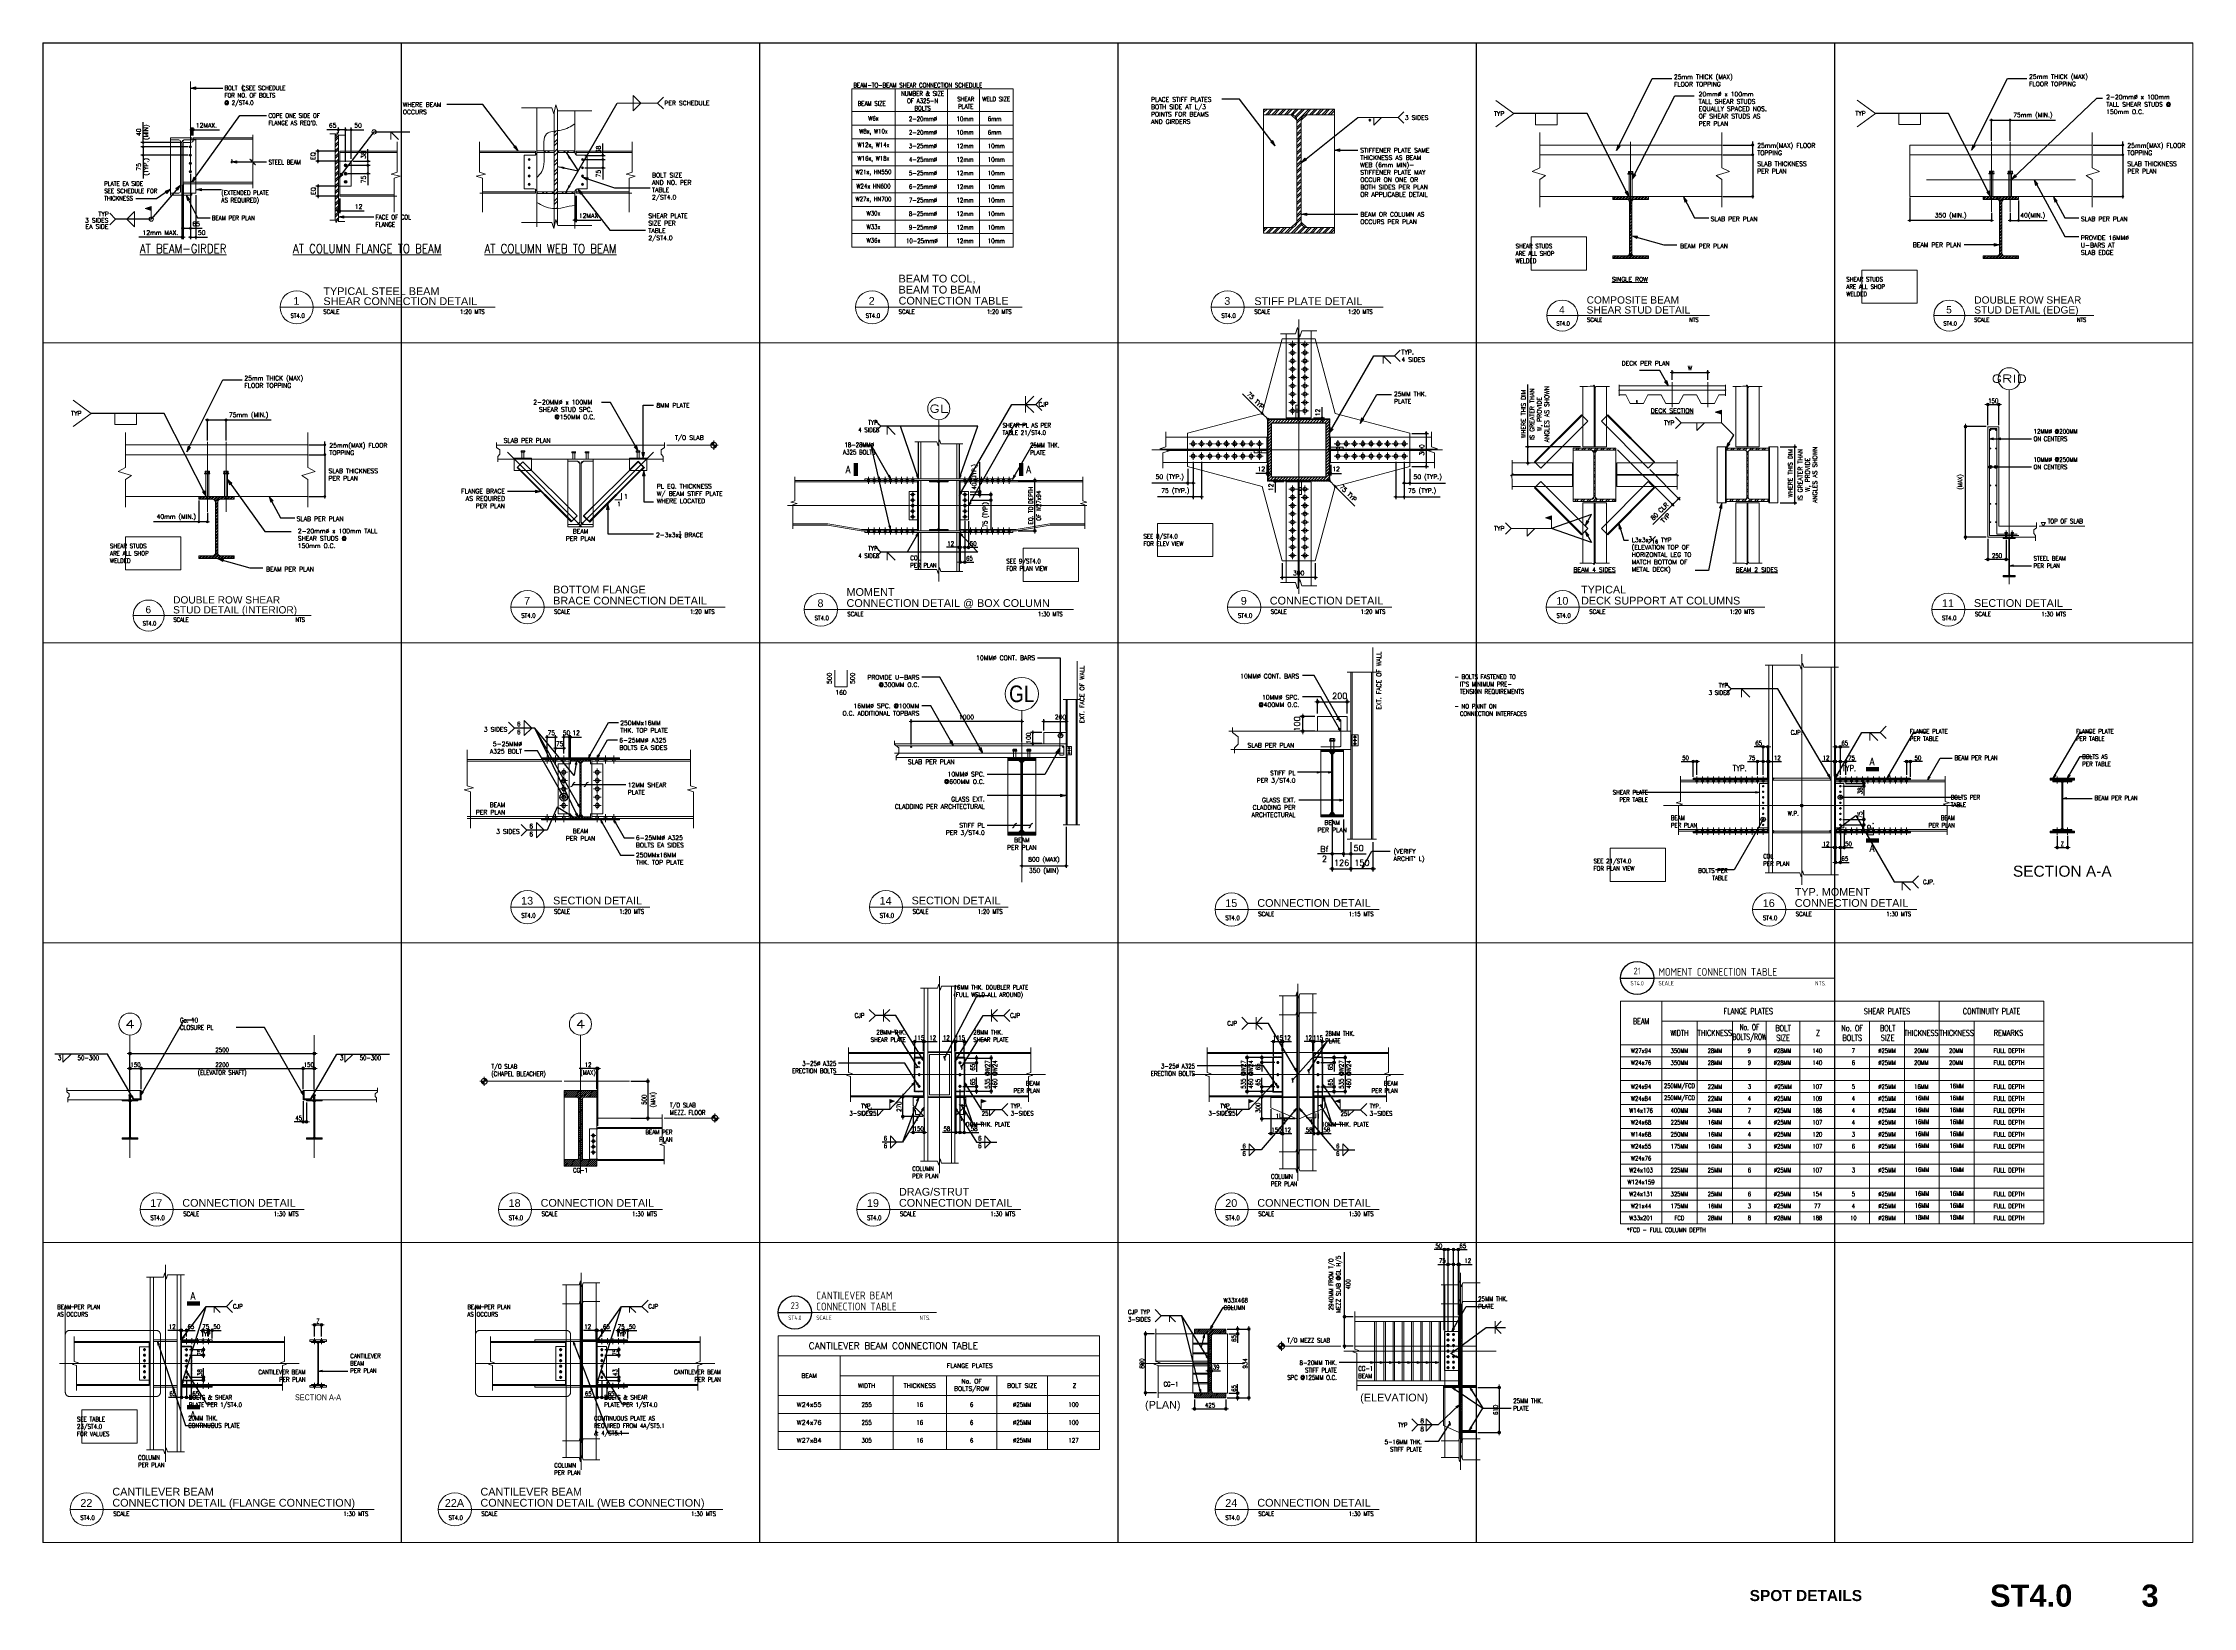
# Paper-space layout 'ST4.0' of a CAD drawing. Header units: millimetres. Extents: x 4 to 976, y 64 to 771.
# The model-space entities are those that its viewports show. They can reach past a viewport. Long polylines and large blocks are cut down to what shows.
import ezdxf
from ezdxf.enums import TextEntityAlignment as Align

# ---------------------------------------------------------------- set-up
doc = ezdxf.new("R2010")
doc.units = ezdxf.units.MM
doc.header["$LTSCALE"] = 10
doc.header["$MEASUREMENT"] = 0
for name, pattern in [('CENTER', [50.8, 31.75, -6.35, 6.35, -6.35]), ('CENTER2', [1.125, 0.75, -0.125, 0.125, -0.125]), ('DASHED', [0.75, 0.5, -0.25]), ('HIDDEN', [0.375, 0.25, -0.125]), ('HIDDEN2', [0.1875, 0.125, -0.0625]), ('PHANTOM2', [1.25, 0.625, -0.125, 0.125, -0.125, 0.125, -0.125])]:
    doc.linetypes.add(name, pattern=pattern)
doc.layers.get('0').update_dxf_attribs({"lineweight": 9})
for name, color, linetype, lineweight in [('.1 - NUMBER 8', 8, 'Continuous', 9), ('.2 - RED', 1, 'Continuous', 20), ('.3 - YELLOW', 2, 'Continuous', 15), ('4CO', 4, 'Continuous', 9), ('A-NEW', 240, 'Continuous', 9), ('A_TEXT', 2, 'Continuous', 20), ('BAR-1', 7, 'Continuous', 9), ('BOLT HOLES', 2, 'HIDDEN', 9), ('COLUMN', 5, 'Continuous', 30), ('DIM', 1, 'Continuous', 5), ('grid_iden', 1, 'Continuous', 9), ('HATCH', 8, 'Continuous', 5), ('HPROP', 251, 'Continuous', 5), ('LINE', 3, 'Continuous', 9), ('OUTLINE', 1, 'HIDDEN', 9), ('P-TEXT', 2, 'Continuous', 20), ('PLANTERS', 63, 'Continuous', 9), ('S-Ablt', 1, 'Continuous', 9), ('S-ANNO-DIMS', 1, 'Continuous', 5), ('S-Anno-Symb', 52, 'PHANTOM2', 9), ('S-Anno-Text', 52, 'Continuous', 15), ('S-ANNO-WELD', 1, 'Continuous', 9), ('S-BEAM', 3, 'Continuous', 15), ('S-BEAM-IDEN', 2, 'Continuous', 9), ('S-BRACE', 2, 'Continuous', 9), ('S-COLS', 6, 'Continuous', 9), ('S-DETL-FAST', 40, 'Continuous', 9), ('S-DETL-LN03', 3, 'Continuous', 9), ('S-DETL-LN04', 4, 'Continuous', 9), ('S-DETL-LN4', 4, 'Continuous', 9), ('S-DETL-LN8', 8, 'Continuous', 9), ('S-DETL-LW25', 2, 'Continuous', 9), ('S-DETL-LW35', 3, 'Continuous', 9), ('S-DETL-PATT', 9, 'Continuous', 9), ('S-DETL-RBAR', 7, 'Continuous', 9), ('S-DETL-SHAD', 133, 'Continuous', 9), ('S-Grid-iden', 52, 'Continuous', 9), ('S_GRID LINES', 252, 'Continuous', 5), ('S_GUSSET PLATE', 4, 'Continuous', 15), ('S_PLATE', 2, 'Continuous', 15), ('S_SLAB', 253, 'Continuous', 9), ('TEXT', 2, 'Continuous', 20), ('TEXT1', 3, 'Continuous', 20), ('W.P.', 1, 'Continuous', 9), ('WELD', 251, 'Continuous', 5), ('WINDOW', 37, 'Continuous', 15)]:
    doc.layers.add(name, color=color, linetype=linetype, lineweight=lineweight)
doc.layers.add('MV', color=7, linetype='Continuous', plot=False)
doc.layers.add('S-DETL-GRID', color=62, linetype='Continuous', lineweight=9, plot=False)
doc.layers.add('TARGET-MAIN', color=1, linetype='Continuous')
doc.styles.add('1', font='romans.shx', dxfattribs={"width": 0.85, "height": 60})
doc.styles.add('2', font='simplex.shx', dxfattribs={"width": 0.95, "height": 40})
doc.styles.add('200', font='simplex.shx', dxfattribs={"width": 0.85, "height": 40})
doc.styles.add('3', font='simplex.shx', dxfattribs={"width": 1.5, "height": 70})
doc.styles.add('40', font='simplex.shx', dxfattribs={"height": 40})
doc.styles.add('80', font='simplex.shx', dxfattribs={"height": 80})
doc.styles.add('ARCHITEXT', font='architxt.shx', dxfattribs={"width": 0.85})
doc.styles.add('ARIALNW', font='ARIALN.TTF')
doc.styles.add('ROMANS12', font='ROMANS.shx', dxfattribs={"height": 1.125})
doc.styles.add('ROMANS16', font='ROMANS.shx', dxfattribs={"height": 1.5})
doc.styles.add('ROMANS8', font='ROMANS.shx', dxfattribs={"height": 0.75})
doc.styles.add('ROMANSX', font='ROMANS.shx', dxfattribs={"height": 0.09375})
doc.styles.add('ROMANT', font='romant')
doc.styles.add('SANSSERIFBOLD', font='SASB____.pfb', dxfattribs={"height": 0.6})
doc.styles.add('SHEETNAME', font='simplex.shx', dxfattribs={"width": 0.75, "height": 200})
doc.styles.add('TITLE', font='simplex', dxfattribs={"width": 1.5, "height": 4})
doc.styles.add('TITLE1', font='HELV.shx', dxfattribs={"height": 500})
doc.linetypes.add('CHAIN_LINK', pattern='A,0.5,-0.2,["X",Standard,S=0.1,R=0,X=-0.1,Y=-0.05],-0.1', length=0.8)
doc.dimstyles.new('didm40', dxfattribs={"dimtxt": 80, "dimasz": 0.5, "dimexe": 20, "dimexo": 20, "dimgap": 20, "dimtad": 1, "dimdec": 0, "dimrnd": 1, "dimdsep": 46, "dimtxsty": '80', "dimblk1": 'ESCADIM_ARW', "dimblk2": 'ESCADIM_ARW', "dimsah": 1, "dimcen": 50, "dimclrd": 1, "dimclre": 1, "dimclrt": 52, "dimadec": 0, "dimazin": 0, "dimtfac": 1, "dimtdec": 0, "dimtofl": 0, "dimtmove": 0, "dimatfit": 3, "dimldrblk": 'ESCADIM_ARW', "dimfxl": 1, "dimtolj": 1, "dimtzin": 0, "dimarcsym": 0})
doc.dimstyles.new('ESCA15', dxfattribs={"dimtxt": 40, "dimasz": 0.25, "dimexe": 20, "dimexo": 20, "dimgap": 20, "dimtad": 1, "dimdec": 0, "dimrnd": 1, "dimdsep": 46, "dimtxsty": '40', "dimblk1": 'ESCADIM_ARW', "dimblk2": 'ESCADIM_ARW', "dimsah": 1, "dimcen": 50, "dimclrd": 256, "dimclre": 256, "dimclrt": 52, "dimadec": 0, "dimazin": 0, "dimtfac": 1, "dimtdec": 0, "dimtofl": 0, "dimtmove": 0, "dimatfit": 3, "dimldrblk": 'ESCADIM_ARW', "dimfxl": 1, "dimtolj": 1, "dimtzin": 0, "dimarcsym": 0})
doc.dimstyles.new('ESCA20', dxfattribs={"dimtxt": 40, "dimasz": 0.25, "dimexe": 20, "dimexo": 20, "dimgap": 20, "dimtad": 1, "dimdec": 0, "dimrnd": 1, "dimdsep": 46, "dimtxsty": '40', "dimblk1": 'ESCADIM_ARW', "dimblk2": 'ESCADIM_ARW', "dimsah": 1, "dimcen": 50, "dimclrd": 256, "dimclre": 256, "dimclrt": 52, "dimadec": 0, "dimazin": 0, "dimtfac": 1, "dimtdec": 0, "dimtofl": 0, "dimtmove": 0, "dimatfit": 3, "dimldrblk": 'ESCADIM_ARW', "dimfxl": 1, "dimtolj": 1, "dimtzin": 0, "dimarcsym": 0})
doc.dimstyles.new('ESCA30', dxfattribs={"dimtxt": 60, "dimasz": 0.5, "dimexe": 20, "dimexo": 20, "dimgap": 20, "dimtad": 1, "dimdec": 0, "dimrnd": 1, "dimdsep": 46, "dimtxsty": '1', "dimblk1": 'ESCADIM_ARW', "dimblk2": 'ESCADIM_ARW', "dimsah": 1, "dimcen": 50, "dimclrd": 256, "dimclre": 256, "dimclrt": 52, "dimadec": 0, "dimazin": 0, "dimtfac": 1, "dimtdec": 0, "dimtofl": 0, "dimtmove": 0, "dimatfit": 3, "dimldrblk": 'ESCADIM_ARW', "dimfxl": 1, "dimtolj": 1, "dimtzin": 0, "dimarcsym": 0})
doc.dimstyles.new('ESCA_ARW$7', dxfattribs={"dimtxt": 200, "dimasz": 1, "dimexe": 100, "dimexo": 100, "dimgap": 100, "dimtad": 1, "dimdec": 0, "dimrnd": 1, "dimdsep": 46, "dimtxsty": '1', "dimblk1": 'dim_arw', "dimblk2": 'dim_arw', "dimsah": 1, "dimcen": 50, "dimclrd": 1, "dimclre": 256, "dimclrt": 52, "dimadec": 0, "dimazin": 0, "dimtfac": 1, "dimtofl": 0, "dimtmove": 0, "dimatfit": 3, "dimldrblk": 'dim_arw', "dimfxl": 1, "dimtolj": 1, "dimtzin": 0, "dimarcsym": 0})
doc.dimstyles.new('TYP8$7', dxfattribs={"dimscale": 8, "dimtxt": 0.09375, "dimasz": 0.125, "dimexe": 0.0625, "dimexo": 0.0625, "dimgap": 0.03125, "dimtad": 0, "dimtoh": 1, "dimdec": 4, "dimzin": 3, "dimdsep": 46, "dimlunit": 4, "dimtxsty": 'ROMANS8', "dimcen": 0.125, "dimdle": 0.0625, "dimclrd": 256, "dimclre": 256, "dimclrt": 2, "dimadec": 0, "dimazin": 0, "dimtfac": 1, "dimtdec": 4, "dimtmove": 0, "dimatfit": 3, "dimfxl": 1, "dimtvp": 0.7, "dimfrac": 2, "dimtolj": 1, "dimtzin": 0, "dimarcsym": 0})
pattern_1 = [(45, (-29043.986, 3543.27), (-44.194174, 44.194174), []), (45, (-29043.986, 3574.52), (-44.194174, 44.194174), [])]
pattern_2 = [(135, (1973.408, 152.463), (-7.9549513, -7.9549513), []), (135, (1973.408, 157.767), (-7.9549513, -7.9549513), [])]

# ---------------------------------------------------------------- blocks, each defined once
blk = doc.blocks.new('dim_arw')
h = blk.add_hatch(color=256)
h.paths.add_polyline_path([(-125.6, 29.45), (0, 0), (-125.6, -29.45, -0.115681), (-132.51, 0, -0.115681)])
h.paths.add_polyline_path([(-249.02, 58.4), (-125.6, 29.45, 0.115681), (-132.51, 0, 0.115681), (-125.6, -29.45), (-249.02, -58.4)])
for p, q in [((0, 0), (-249.02, 58.4)), ((-249.02, 58.4), (-249.02, -58.4)), ((0, 0), (-249.02, -58.4))]:
    blk.add_line(p, q)
blk = doc.blocks.new('ESCADIM_ARW')
at = {"color": 9}
blk.add_line((75, 0), (-75, 0), dxfattribs=at)
blk.add_circle((0, 0), 37.5, dxfattribs=at)
blk = doc.blocks.new('*D14')
at = {"layer": 'Defpoints', "color": 0, "transparency": 16777216}
for p in [(171655, 25726), (171317, 25333), (171655, 25333)]:
    blk.add_point(p, dxfattribs=at)
at = {"layer": 'S-BEAM-IDEN', "color": 1, "lineweight": -2, "transparency": 16777216}
for p, q in [((171317, 25353), (171317, 25746)), ((171318, 25726), (171655, 25726)), ((171655, 25353), (171655, 25746)), ((171655, 25726), (172473, 25726))]:
    blk.add_line(p, q, dxfattribs=at)
at = {"layer": 'S-BEAM-IDEN', "color": 1, "lineweight": -2, "transparency": 16777216, "xscale": 0.5, "yscale": 0.5, "zscale": 0.5, "rotation": 180}
blk.add_blockref('ESCADIM_ARW', (171317, 25726), dxfattribs=at)
at = {"layer": 'S-BEAM-IDEN', "color": 1, "lineweight": -2, "transparency": 16777216, "xscale": 0.5, "yscale": 0.5, "zscale": 0.5}
blk.add_blockref('ESCADIM_ARW', (171655, 25726), dxfattribs=at)
at = {"layer": 'S-BEAM-IDEN', "color": 52, "transparency": 16777216, "insert": (172064, 25806), "char_height": 80, "attachment_point": 5, "style": '80'}
blk.add_mtext('\\A1;75mm (MIN.)', dxfattribs=at)
blk = doc.blocks.new('*D15')
at = {"layer": 'Defpoints', "color": 0, "transparency": 16777216}
for p in [(169839, 24343), (171317, 24067), (169839, 23911)]:
    blk.add_point(p, dxfattribs=at)
at = {"layer": 'S-BEAM-IDEN', "color": 1, "lineweight": -2, "transparency": 16777216}
for p, q in [((169839, 24323), (169839, 23891)), ((171317, 24047), (171317, 23891)), ((171317, 23911), (169839, 23911))]:
    blk.add_line(p, q, dxfattribs=at)
at = {"layer": 'S-BEAM-IDEN', "color": 1, "lineweight": -2, "transparency": 16777216, "xscale": 0.5, "yscale": 0.5, "zscale": 0.5, "rotation": 180}
blk.add_blockref('ESCADIM_ARW', (169839, 23911), dxfattribs=at)
at = {"layer": 'S-BEAM-IDEN', "color": 1, "lineweight": -2, "transparency": 16777216, "xscale": 0.5, "yscale": 0.5, "zscale": 0.5}
blk.add_blockref('ESCADIM_ARW', (171317, 23911), dxfattribs=at)
at = {"layer": 'S-BEAM-IDEN', "color": 52, "transparency": 16777216, "insert": (170578, 23991), "char_height": 80, "attachment_point": 5, "style": '80'}
blk.add_mtext('\\A1;350 (MIN.)', dxfattribs=at)
blk = doc.blocks.new('*D16')
at = {"layer": 'Defpoints', "color": 0, "transparency": 16777216}
for p in [(44212, 10581), (43892, 10494), (44212, 10494)]:
    blk.add_point(p, dxfattribs=at)
at = {"layer": 'S-ANNO-DIMS', "lineweight": -2, "transparency": 16777216}
for p, q in [((43892, 10514), (43892, 10601)), ((43892, 10581), (44212, 10581)), ((44212, 10514), (44212, 10601))]:
    blk.add_line(p, q, dxfattribs=at)
at = {"layer": 'S-ANNO-DIMS', "lineweight": -2, "transparency": 16777216, "xscale": 0.25, "yscale": 0.25, "zscale": 0.25, "rotation": 180}
blk.add_blockref('ESCADIM_ARW', (43892, 10581), dxfattribs=at)
at = {"layer": 'S-ANNO-DIMS', "lineweight": -2, "transparency": 16777216, "xscale": 0.25, "yscale": 0.25, "zscale": 0.25}
blk.add_blockref('ESCADIM_ARW', (44212, 10581), dxfattribs=at)
at = {"layer": 'S-ANNO-DIMS', "color": 52, "transparency": 16777216, "insert": (44052, 10621), "char_height": 40, "attachment_point": 5, "style": '40'}
blk.add_mtext('\\A1;W', dxfattribs=at)
blk = doc.blocks.new('*D17')
at = {"layer": 'Defpoints', "color": 0, "transparency": 16777216}
for p in [(42586, 9909), (43083, 9909), (42550, 9762)]:
    blk.add_point(p, dxfattribs=at)
at = {"layer": 'S-ANNO-DIMS', "lineweight": -2, "transparency": 16777216}
for p, q in [((42586, 9909), (42586, 10473)), ((43063, 9909), (42566, 9909)), ((42586, 9762), (42586, 9909)), ((42570, 9762), (42606, 9762))]:
    blk.add_line(p, q, dxfattribs=at)
at = {"layer": 'S-ANNO-DIMS', "lineweight": -2, "transparency": 16777216, "xscale": 0.25, "yscale": 0.25, "zscale": 0.25}
for p, rotation in [((42586, 9909), 90), ((42586, 9762), 270)]:
    blk.add_blockref('ESCADIM_ARW', p, dxfattribs=dict(at, rotation=rotation))
at = {"layer": 'S-ANNO-DIMS', "color": 52, "transparency": 16777216, "insert": (42546, 10191), "char_height": 40, "attachment_point": 5, "rotation": 90, "style": '40'}
blk.add_mtext('\\A1; WHERE THIS DIM ', dxfattribs=at)
blk = doc.blocks.new('*D18')
at = {"layer": 'Defpoints', "color": 0, "transparency": 16777216}
for p in [(44846, 9909), (44999, 9909), (44846, 9402)]:
    blk.add_point(p, dxfattribs=at)
at = {"layer": 'S-ANNO-DIMS', "lineweight": -2, "transparency": 16777216}
for p, q in [((44866, 9909), (45019, 9909)), ((44999, 9402), (44999, 9909)), ((44866, 9402), (45019, 9402))]:
    blk.add_line(p, q, dxfattribs=at)
at = {"layer": 'S-ANNO-DIMS', "lineweight": -2, "transparency": 16777216, "xscale": 0.25, "yscale": 0.25, "zscale": 0.25}
for p, rotation in [((44999, 9909), 90), ((44999, 9402), 270)]:
    blk.add_blockref('ESCADIM_ARW', p, dxfattribs=dict(at, rotation=rotation))
at = {"layer": 'S-ANNO-DIMS', "color": 52, "transparency": 16777216, "insert": (44959, 9655), "char_height": 40, "attachment_point": 5, "rotation": 90, "style": '40'}
blk.add_mtext('\\A1; WHERE THIS DIM', dxfattribs=at)
blk = doc.blocks.new('*D19')
at = {"layer": 'Defpoints', "color": 0, "transparency": 16777216}
for p in [(43383, 9896), (43675, 9716), (43894, 9385)]:
    blk.add_point(p, dxfattribs=at)
at = {"layer": 'S-ANNO-DIMS', "lineweight": -2, "transparency": 16777216}
for p, q in [((43397, 9881), (43908, 9371)), ((43689, 9702), (43964, 9427)), ((43894, 9385), (43716, 9207)), ((43950, 9441), (43894, 9385))]:
    blk.add_line(p, q, dxfattribs=at)
at = {"layer": 'S-ANNO-DIMS', "lineweight": -2, "transparency": 16777216, "xscale": 0.25, "yscale": 0.25, "zscale": 0.25}
for p, rotation in [((43894, 9385), 225.0000000002857), ((43950, 9441), 45.0000000002857)]:
    blk.add_blockref('ESCADIM_ARW', p, dxfattribs=dict(at, rotation=rotation))
at = {"layer": 'S-ANNO-DIMS', "color": 52, "transparency": 16777216, "insert": (43776, 9324), "char_height": 40, "attachment_point": 5, "rotation": 45, "style": '40'}
blk.add_mtext('\\A1;80 CLR', dxfattribs=at)
blk = doc.blocks.new('*D23')
at = {"layer": 'Defpoints', "color": 0, "transparency": 16777216}
for p in [(30507, 12703), (30519, 12776), (30519, 12703)]:
    blk.add_point(p, dxfattribs=at)
at = {"layer": 'S-BEAM-IDEN', "lineweight": -2, "transparency": 16777216}
for p, q in [((30507, 12776), (30506, 12776)), ((30507, 12723), (30507, 12796)), ((30519, 12723), (30519, 12796)), ((30519, 12776), (30757, 12776))]:
    blk.add_line(p, q, dxfattribs=at)
at = {"layer": 'S-BEAM-IDEN', "lineweight": -2, "transparency": 16777216, "xscale": 0.25, "yscale": 0.25, "zscale": 0.25}
blk.add_blockref('ESCADIM_ARW', (30507, 12776), dxfattribs=at)
at = {"layer": 'S-BEAM-IDEN', "lineweight": -2, "transparency": 16777216, "xscale": 0.25, "yscale": 0.25, "zscale": 0.25, "rotation": 180}
blk.add_blockref('ESCADIM_ARW', (30519, 12776), dxfattribs=at)
at = {"layer": 'S-BEAM-IDEN', "color": 52, "transparency": 16777216, "insert": (30638, 12816), "char_height": 40, "attachment_point": 5, "style": '40'}
blk.add_mtext('\\A1;12MAX.', dxfattribs=at)
blk = doc.blocks.new('*D24')
at = {"layer": 'Defpoints', "color": 0, "transparency": 16777216}
for p in [(30416, 12300), (30428, 12300), (30416, 11805)]:
    blk.add_point(p, dxfattribs=at)
at = {"layer": 'S-ANNO-DIMS', "lineweight": -2, "transparency": 16777216}
for p, q in [((30416, 12280), (30416, 11785)), ((30428, 12280), (30428, 11785)), ((30416, 11805), (30027, 11805)), ((30428, 11805), (30429, 11805))]:
    blk.add_line(p, q, dxfattribs=at)
at = {"layer": 'S-ANNO-DIMS', "lineweight": -2, "transparency": 16777216, "xscale": 0.25, "yscale": 0.25, "zscale": 0.25}
blk.add_blockref('ESCADIM_ARW', (30416, 11805), dxfattribs=at)
at = {"layer": 'S-ANNO-DIMS', "lineweight": -2, "transparency": 16777216, "xscale": 0.25, "yscale": 0.25, "zscale": 0.25, "rotation": 180}
blk.add_blockref('ESCADIM_ARW', (30428, 11805), dxfattribs=at)
at = {"layer": 'S-ANNO-DIMS', "color": 52, "transparency": 16777216, "insert": (30221, 11845), "char_height": 40, "attachment_point": 5, "style": '40'}
blk.add_mtext('\\A1;12mm MAX.', dxfattribs=at)
blk = doc.blocks.new('cp_line')
at = {"layer": 'S-Anno-Symb'}
blk.add_lwpolyline([(-18, 144), (-18, -129), (100, -129)], dxfattribs=at)
at = {"layer": 'S-Anno-Symb', "style": '2', "width": 0.95}
blk.add_attdef('C', text='', height=200, dxfattribs=at).set_placement((0, 0), align=Align.MIDDLE_CENTER)
blk = doc.blocks.new('*D25')
at = {"layer": 'Defpoints', "color": 0, "transparency": 16777216}
for p in [(31831, 12175), (31843, 12175), (31831, 12041)]:
    blk.add_point(p, dxfattribs=at)
at = {"layer": 'S-ANNO-DIMS', "lineweight": -2, "transparency": 16777216}
for p, q in [((31831, 12155), (31831, 12021)), ((31843, 12155), (31843, 12021)), ((31831, 12041), (31831, 12041)), ((31844, 12041), (32063, 12041))]:
    blk.add_line(p, q, dxfattribs=at)
at = {"layer": 'S-ANNO-DIMS', "lineweight": -2, "transparency": 16777216, "xscale": 0.25, "yscale": 0.25, "zscale": 0.25}
blk.add_blockref('ESCADIM_ARW', (31831, 12041), dxfattribs=at)
at = {"layer": 'S-ANNO-DIMS', "lineweight": -2, "transparency": 16777216, "xscale": 0.25, "yscale": 0.25, "zscale": 0.25, "rotation": 180}
blk.add_blockref('ESCADIM_ARW', (31843, 12041), dxfattribs=at)
at = {"layer": 'S-ANNO-DIMS', "color": 52, "transparency": 16777216, "insert": (32014, 12081), "char_height": 40, "attachment_point": 5, "style": '40'}
blk.add_mtext('\\A1;12', dxfattribs=at)
blk = doc.blocks.new('*D26')
at = {"layer": 'Defpoints', "color": 0, "transparency": 16777216}
for p in [(31896, 12454), (31946, 12492), (32098, 12454)]:
    blk.add_point(p, dxfattribs=at)
at = {"layer": 'S-ANNO-DIMS', "lineweight": -2, "transparency": 16777216}
for p, q in [((32098, 12492), (32098, 12600)), ((31916, 12454), (32118, 12454)), ((31966, 12492), (32118, 12492)), ((32098, 12454), (32098, 12453))]:
    blk.add_line(p, q, dxfattribs=at)
at = {"layer": 'S-ANNO-DIMS', "lineweight": -2, "transparency": 16777216, "xscale": 0.25, "yscale": 0.25, "zscale": 0.25}
for p, rotation in [((32098, 12492), 270), ((32098, 12454), 90)]:
    blk.add_blockref('ESCADIM_ARW', p, dxfattribs=dict(at, rotation=rotation))
at = {"layer": 'S-ANNO-DIMS', "color": 52, "transparency": 16777216, "insert": (32058, 12547), "char_height": 40, "attachment_point": 5, "rotation": 90, "style": '40'}
blk.add_mtext('\\A1;38', dxfattribs=at)
blk = doc.blocks.new('*D27')
at = {"layer": 'Defpoints', "color": 0, "transparency": 16777216}
for p in [(31896, 12454), (31896, 12379), (32098, 12379)]:
    blk.add_point(p, dxfattribs=at)
at = {"layer": 'S-ANNO-DIMS', "lineweight": -2, "transparency": 16777216}
for p, q in [((31916, 12454), (32118, 12454)), ((32098, 12454), (32098, 12379)), ((31916, 12379), (32118, 12379)), ((32098, 12379), (32098, 12274))]:
    blk.add_line(p, q, dxfattribs=at)
at = {"layer": 'S-ANNO-DIMS', "lineweight": -2, "transparency": 16777216, "xscale": 0.25, "yscale": 0.25, "zscale": 0.25}
for p, rotation in [((32098, 12454), 90), ((32098, 12379), 270)]:
    blk.add_blockref('ESCADIM_ARW', p, dxfattribs=dict(at, rotation=rotation))
at = {"layer": 'S-ANNO-DIMS', "color": 52, "transparency": 16777216, "insert": (32058, 12326), "char_height": 40, "attachment_point": 5, "rotation": 90, "style": '40'}
blk.add_mtext('\\A1;75', dxfattribs=at)
blk = doc.blocks.new('*D28')
at = {"layer": 'Defpoints', "color": 0, "transparency": 16777216}
for p in [(30065, 12621), (30493, 12621), (30493, 12546)]:
    blk.add_point(p, dxfattribs=at)
at = {"layer": 'S-ANNO-DIMS', "lineweight": -2, "transparency": 16777216}
for p, q in [((30473, 12621), (30045, 12621)), ((30473, 12546), (30045, 12546)), ((30065, 12621), (30065, 12546)), ((30065, 12546), (30065, 12334))]:
    blk.add_line(p, q, dxfattribs=at)
at = {"layer": 'S-ANNO-DIMS', "lineweight": -2, "transparency": 16777216, "xscale": 0.25, "yscale": 0.25, "zscale": 0.25}
for p, rotation in [((30065, 12621), 90), ((30065, 12546), 270)]:
    blk.add_blockref('ESCADIM_ARW', p, dxfattribs=dict(at, rotation=rotation))
at = {"layer": 'S-ANNO-DIMS', "color": 52, "transparency": 16777216, "insert": (30065, 12440), "char_height": 40, "attachment_point": 5, "rotation": 90, "style": '40'}
blk.add_mtext('\\A1;75\\P(TYP.)', dxfattribs=at)
blk = doc.blocks.new('*D29')
at = {"layer": 'Defpoints', "color": 0, "transparency": 16777216}
for p in [(30065, 12661), (30428, 12661), (30493, 12621)]:
    blk.add_point(p, dxfattribs=at)
at = {"layer": 'S-ANNO-DIMS', "lineweight": -2, "transparency": 16777216}
for p, q in [((30065, 12661), (30065, 12844)), ((30408, 12661), (30045, 12661)), ((30473, 12621), (30045, 12621)), ((30065, 12621), (30065, 12620))]:
    blk.add_line(p, q, dxfattribs=at)
at = {"layer": 'S-ANNO-DIMS', "lineweight": -2, "transparency": 16777216, "xscale": 0.25, "yscale": 0.25, "zscale": 0.25}
for p, rotation in [((30065, 12661), 270), ((30065, 12621), 90)]:
    blk.add_blockref('ESCADIM_ARW', p, dxfattribs=dict(at, rotation=rotation))
at = {"layer": 'S-ANNO-DIMS', "color": 52, "transparency": 16777216, "insert": (30065, 12753), "char_height": 40, "attachment_point": 5, "rotation": 90, "style": '40'}
blk.add_mtext('\\A1;40\\P(MIN)', dxfattribs=at)
blk = doc.blocks.new('*D20')
at = {"layer": 'Defpoints', "color": 0, "transparency": 16777216}
for p in [(31648, 12266), (31831, 12266), (31843, 12175)]:
    blk.add_point(p, dxfattribs=at)
at = {"layer": 'S-ANNO-DIMS', "lineweight": -2, "transparency": 16777216}
for p, q in [((31811, 12266), (31628, 12266)), ((31648, 12176), (31648, 12266)), ((31823, 12175), (31628, 12175))]:
    blk.add_line(p, q, dxfattribs=at)
at = {"layer": 'S-ANNO-DIMS', "lineweight": -2, "transparency": 16777216, "xscale": 0.25, "yscale": 0.25, "zscale": 0.25}
for p, rotation in [((31648, 12266), 90), ((31648, 12175), 270)]:
    blk.add_blockref('ESCADIM_ARW', p, dxfattribs=dict(at, rotation=rotation))
at = {"layer": 'S-ANNO-DIMS', "color": 52, "transparency": 16777216, "insert": (31606, 12221), "char_height": 40, "attachment_point": 5, "rotation": 90, "style": '40'}
blk.add_mtext('\\A1;EQ', dxfattribs=at)
blk = doc.blocks.new('*D21')
at = {"layer": 'Defpoints', "color": 0, "transparency": 16777216}
for p in [(31843, 12582), (31646, 12492), (31831, 12492)]:
    blk.add_point(p, dxfattribs=at)
at = {"layer": 'S-ANNO-DIMS', "lineweight": -2, "transparency": 16777216}
for p, q in [((31823, 12582), (31626, 12582)), ((31646, 12582), (31646, 12492)), ((31811, 12492), (31626, 12492))]:
    blk.add_line(p, q, dxfattribs=at)
at = {"layer": 'S-ANNO-DIMS', "lineweight": -2, "transparency": 16777216, "xscale": 0.25, "yscale": 0.25, "zscale": 0.25}
for p, rotation in [((31646, 12582), 90), ((31646, 12492), 270)]:
    blk.add_blockref('ESCADIM_ARW', p, dxfattribs=dict(at, rotation=rotation))
at = {"layer": 'S-ANNO-DIMS', "color": 52, "transparency": 16777216, "insert": (31604, 12537), "char_height": 40, "attachment_point": 5, "rotation": 90, "style": '40'}
blk.add_mtext('\\A1;EQ', dxfattribs=at)
blk = doc.blocks.new('WELD AROUND_DYN')
at = {"layer": 'S-ANNO-WELD'}
blk.add_circle((0, 0), 0.0469, dxfattribs=at)
blk = doc.blocks.new('*U8')
at = {"layer": 'S-ANNO-WELD'}
blk.add_line((0, 0), (0, 0.225), dxfattribs=at)
blk.add_lwpolyline([(0, 0.182), (0, 0.268), (-0.13, 0.225), (0, 0.182)], dxfattribs=at)
blk.add_solid([(0, 0.182), (-0.13, 0.225), (0, 0.268)], dxfattribs=at)
blk = doc.blocks.new('*U11')
at = {"layer": 'S-ANNO-WELD'}
blk.add_lwpolyline([(0, 0), (0, -0.162), (0.162, 0)], dxfattribs=at)
blk = doc.blocks.new('*D30')
at = {"layer": 'Defpoints', "color": 0, "transparency": 16777216}
for p in [(30493, 12396), (30428, 12294), (30493, 11884)]:
    blk.add_point(p, dxfattribs=at)
at = {"layer": 'S-ANNO-DIMS', "lineweight": -2, "transparency": 16777216}
for p, q in [((30428, 12274), (30428, 11864)), ((30493, 12376), (30493, 11864)), ((30428, 11884), (30492, 11884)), ((30493, 11884), (30598, 11884))]:
    blk.add_line(p, q, dxfattribs=at)
at = {"layer": 'S-ANNO-DIMS', "lineweight": -2, "transparency": 16777216, "xscale": 0.25, "yscale": 0.25, "zscale": 0.25, "rotation": 180}
blk.add_blockref('ESCADIM_ARW', (30428, 11884), dxfattribs=at)
at = {"layer": 'S-ANNO-DIMS', "lineweight": -2, "transparency": 16777216, "xscale": 0.25, "yscale": 0.25, "zscale": 0.25}
blk.add_blockref('ESCADIM_ARW', (30493, 11884), dxfattribs=at)
at = {"layer": 'S-ANNO-DIMS', "color": 52, "transparency": 16777216, "insert": (30545, 11924), "char_height": 40, "attachment_point": 5, "style": '40'}
blk.add_mtext('\\A1;65', dxfattribs=at)
blk = doc.blocks.new('*D31')
at = {"layer": 'Defpoints', "color": 0, "transparency": 16777216}
for p in [(31831, 12726), (31896, 12775), (31896, 12466)]:
    blk.add_point(p, dxfattribs=at)
at = {"layer": 'S-ANNO-DIMS', "lineweight": -2, "transparency": 16777216}
for p, q in [((31831, 12775), (31726, 12775)), ((31831, 12746), (31831, 12795)), ((31896, 12775), (31832, 12775)), ((31896, 12486), (31896, 12795))]:
    blk.add_line(p, q, dxfattribs=at)
at = {"layer": 'S-ANNO-DIMS', "lineweight": -2, "transparency": 16777216, "xscale": 0.25, "yscale": 0.25, "zscale": 0.25, "rotation": 180}
blk.add_blockref('ESCADIM_ARW', (31831, 12775), dxfattribs=at)
at = {"layer": 'S-ANNO-DIMS', "lineweight": -2, "transparency": 16777216, "xscale": 0.25, "yscale": 0.25, "zscale": 0.25}
blk.add_blockref('ESCADIM_ARW', (31896, 12775), dxfattribs=at)
at = {"layer": 'S-ANNO-DIMS', "color": 52, "transparency": 16777216, "insert": (31779, 12815), "char_height": 40, "attachment_point": 5, "style": '40'}
blk.add_mtext('\\A1;65', dxfattribs=at)
blk = doc.blocks.new('*D22')
at = {"layer": 'Defpoints', "color": 0, "transparency": 16777216}
for p in [(31896, 12775), (31896, 12466), (31946, 12492)]:
    blk.add_point(p, dxfattribs=at)
at = {"layer": 'S-ANNO-DIMS', "lineweight": -2, "transparency": 16777216}
for p, q in [((31896, 12486), (31896, 12795)), ((31897, 12775), (31946, 12775)), ((31946, 12512), (31946, 12795)), ((31946, 12775), (32061, 12775))]:
    blk.add_line(p, q, dxfattribs=at)
at = {"layer": 'S-ANNO-DIMS', "lineweight": -2, "transparency": 16777216, "xscale": 0.25, "yscale": 0.25, "zscale": 0.25, "rotation": 180}
blk.add_blockref('ESCADIM_ARW', (31896, 12775), dxfattribs=at)
at = {"layer": 'S-ANNO-DIMS', "lineweight": -2, "transparency": 16777216, "xscale": 0.25, "yscale": 0.25, "zscale": 0.25}
blk.add_blockref('ESCADIM_ARW', (31946, 12775), dxfattribs=at)
at = {"layer": 'S-ANNO-DIMS', "color": 52, "transparency": 16777216, "insert": (32009, 12815), "char_height": 40, "attachment_point": 5, "style": '40'}
blk.add_mtext('\\A1;50', dxfattribs=at)
blk = doc.blocks.new('*D32')
at = {"layer": 'Defpoints', "color": 0, "transparency": 16777216}
for p in [(34038, 12544), (34222, 12544), (34038, 12506)]:
    blk.add_point(p, dxfattribs=at)
at = {"layer": 'S-ANNO-DIMS', "lineweight": -2, "transparency": 16777216}
for p, q in [((34058, 12544), (34242, 12544)), ((34222, 12545), (34222, 12650)), ((34058, 12506), (34242, 12506)), ((34222, 12506), (34222, 12506))]:
    blk.add_line(p, q, dxfattribs=at)
at = {"layer": 'S-ANNO-DIMS', "lineweight": -2, "transparency": 16777216, "xscale": 0.25, "yscale": 0.25, "zscale": 0.25}
for p, rotation in [((34222, 12544), 270), ((34222, 12506), 90)]:
    blk.add_blockref('ESCADIM_ARW', p, dxfattribs=dict(at, rotation=rotation))
at = {"layer": 'S-ANNO-DIMS', "color": 52, "transparency": 16777216, "insert": (34182, 12597), "char_height": 40, "attachment_point": 5, "rotation": 90, "style": '40'}
blk.add_mtext('\\A1;38', dxfattribs=at)
blk = doc.blocks.new('*D33')
at = {"layer": 'Defpoints', "color": 0, "transparency": 16777216}
for p in [(34038, 12431), (34058, 12506), (34222, 12431)]:
    blk.add_point(p, dxfattribs=at)
at = {"layer": 'S-ANNO-DIMS', "lineweight": -2, "transparency": 16777216}
for p, q in [((34058, 12431), (34242, 12431)), ((34078, 12506), (34242, 12506)), ((34222, 12506), (34222, 12432)), ((34222, 12431), (34222, 12326))]:
    blk.add_line(p, q, dxfattribs=at)
at = {"layer": 'S-ANNO-DIMS', "lineweight": -2, "transparency": 16777216, "xscale": 0.25, "yscale": 0.25, "zscale": 0.25}
for p, rotation in [((34222, 12506), 90), ((34222, 12431), 270)]:
    blk.add_blockref('ESCADIM_ARW', p, dxfattribs=dict(at, rotation=rotation))
at = {"layer": 'S-ANNO-DIMS', "color": 52, "transparency": 16777216, "insert": (34182, 12379), "char_height": 40, "attachment_point": 5, "rotation": 90, "style": '40'}
blk.add_mtext('\\A1;75', dxfattribs=at)
blk = doc.blocks.new('*D34')
at = {"layer": 'Defpoints', "color": 0, "transparency": 16777216}
for p in [(33969, 12199), (33981, 12199), (33981, 11959)]:
    blk.add_point(p, dxfattribs=at)
at = {"layer": 'S-BEAM-IDEN', "lineweight": -2, "transparency": 16777216}
for p, q in [((33969, 12179), (33969, 11939)), ((33981, 12179), (33981, 11939)), ((33969, 11959), (33969, 11959)), ((33981, 11959), (34205, 11959))]:
    blk.add_line(p, q, dxfattribs=at)
at = {"layer": 'S-BEAM-IDEN', "lineweight": -2, "transparency": 16777216, "xscale": 0.25, "yscale": 0.25, "zscale": 0.25}
blk.add_blockref('ESCADIM_ARW', (33969, 11959), dxfattribs=at)
at = {"layer": 'S-BEAM-IDEN', "lineweight": -2, "transparency": 16777216, "xscale": 0.25, "yscale": 0.25, "zscale": 0.25, "rotation": 180}
blk.add_blockref('ESCADIM_ARW', (33981, 11959), dxfattribs=at)
at = {"layer": 'S-BEAM-IDEN', "color": 52, "transparency": 16777216, "insert": (34093, 11999), "char_height": 40, "attachment_point": 5, "style": '40'}
blk.add_mtext('\\A1;12MAX', dxfattribs=at)
blk = doc.blocks.new('*D35')
at = {"layer": 'Defpoints', "color": 0, "transparency": 16777216}
for p in [(30493, 12301), (30542, 12204), (30542, 11805)]:
    blk.add_point(p, dxfattribs=at)
at = {"layer": 'S-ANNO-DIMS', "lineweight": -2, "transparency": 16777216}
for p, q in [((30493, 12281), (30493, 11785)), ((30542, 12184), (30542, 11785)), ((30493, 11805), (30542, 11805)), ((30542, 11805), (30647, 11805))]:
    blk.add_line(p, q, dxfattribs=at)
at = {"layer": 'S-ANNO-DIMS', "lineweight": -2, "transparency": 16777216, "xscale": 0.25, "yscale": 0.25, "zscale": 0.25, "rotation": 180}
blk.add_blockref('ESCADIM_ARW', (30493, 11805), dxfattribs=at)
at = {"layer": 'S-ANNO-DIMS', "lineweight": -2, "transparency": 16777216, "xscale": 0.25, "yscale": 0.25, "zscale": 0.25}
blk.add_blockref('ESCADIM_ARW', (30542, 11805), dxfattribs=at)
at = {"layer": 'S-ANNO-DIMS', "color": 52, "transparency": 16777216, "insert": (30595, 11845), "char_height": 40, "attachment_point": 5, "style": '40'}
blk.add_mtext('\\A1;50', dxfattribs=at)
blk = doc.blocks.new('*D39')
at = {"layer": 'Defpoints', "color": 0, "transparency": 16777216}
for p in [(166440, 25098), (166440, 24343), (166998, 24343)]:
    blk.add_point(p, dxfattribs=at)
at = {"layer": 'S-BEAM-IDEN', "color": 1, "lineweight": -2, "transparency": 16777216}
for p, q in [((166460, 25098), (167018, 25098)), ((166998, 25098), (166998, 24343)), ((166460, 24343), (167018, 24343))]:
    blk.add_line(p, q, dxfattribs=at)
at = {"layer": 'S-BEAM-IDEN', "color": 1, "lineweight": -2, "transparency": 16777216, "xscale": 0.5, "yscale": 0.5, "zscale": 0.5}
for p, rotation in [((166998, 25098), 90), ((166998, 24343), 270)]:
    blk.add_blockref('ESCADIM_ARW', p, dxfattribs=dict(at, rotation=rotation))
at = {"layer": 'S-BEAM-IDEN', "color": 52, "transparency": 16777216, "insert": (166938, 24720), "char_height": 80, "attachment_point": 5, "rotation": 90, "style": '80'}
blk.add_mtext('\\A1;  ', dxfattribs=at)
blk = doc.blocks.new('*D40')
at = {"layer": 'Defpoints', "color": 0, "transparency": 16777216}
for p in [(166440, 25275), (166998, 25275), (166460, 25098)]:
    blk.add_point(p, dxfattribs=at)
at = {"layer": 'S-BEAM-IDEN', "color": 1, "lineweight": -2, "transparency": 16777216}
for p, q in [((166460, 25275), (167018, 25275)), ((166998, 25275), (166998, 25338)), ((166998, 25099), (166998, 25274)), ((166480, 25098), (167018, 25098))]:
    blk.add_line(p, q, dxfattribs=at)
at = {"layer": 'S-BEAM-IDEN', "color": 1, "lineweight": -2, "transparency": 16777216, "xscale": 0.5, "yscale": 0.5, "zscale": 0.5}
for p, rotation in [((166998, 25275), 90), ((166998, 25098), 270)]:
    blk.add_blockref('ESCADIM_ARW', p, dxfattribs=dict(at, rotation=rotation))
blk = doc.blocks.new('*D41')
at = {"layer": 'Defpoints', "color": 0, "transparency": 16777216}
for p in [(173134, 25098), (173134, 24343), (173692, 24343)]:
    blk.add_point(p, dxfattribs=at)
at = {"layer": 'S-BEAM-IDEN', "color": 1, "lineweight": -2, "transparency": 16777216}
for p, q in [((173154, 25098), (173712, 25098)), ((173692, 25098), (173692, 24343)), ((173154, 24343), (173712, 24343))]:
    blk.add_line(p, q, dxfattribs=at)
at = {"layer": 'S-BEAM-IDEN', "color": 1, "lineweight": -2, "transparency": 16777216, "xscale": 0.5, "yscale": 0.5, "zscale": 0.5}
for p, rotation in [((173692, 25098), 90), ((173692, 24343), 270)]:
    blk.add_blockref('ESCADIM_ARW', p, dxfattribs=dict(at, rotation=rotation))
at = {"layer": 'S-BEAM-IDEN', "color": 52, "transparency": 16777216, "insert": (173632, 24720), "char_height": 80, "attachment_point": 5, "rotation": 90, "style": '80'}
blk.add_mtext('\\A1;  ', dxfattribs=at)
blk = doc.blocks.new('*D42')
at = {"layer": 'Defpoints', "color": 0, "transparency": 16777216}
for p in [(173134, 25275), (173692, 25275), (173154, 25098)]:
    blk.add_point(p, dxfattribs=at)
at = {"layer": 'S-BEAM-IDEN', "color": 1, "lineweight": -2, "transparency": 16777216}
for p, q in [((173154, 25275), (173712, 25275)), ((173692, 25275), (173692, 25338)), ((173692, 25099), (173692, 25274)), ((173174, 25098), (173712, 25098))]:
    blk.add_line(p, q, dxfattribs=at)
at = {"layer": 'S-BEAM-IDEN', "color": 1, "lineweight": -2, "transparency": 16777216, "xscale": 0.5, "yscale": 0.5, "zscale": 0.5}
for p, rotation in [((173692, 25275), 90), ((173692, 25098), 270)]:
    blk.add_blockref('ESCADIM_ARW', p, dxfattribs=dict(at, rotation=rotation))
blk = doc.blocks.new('*D44')
at = {"layer": 'Defpoints', "color": 0, "transparency": 16777216}
for p in [(139390, 20302), (139052, 19909), (139390, 19909)]:
    blk.add_point(p, dxfattribs=at)
at = {"layer": 'S-BEAM-IDEN', "color": 1, "lineweight": -2, "transparency": 16777216}
for p, q in [((139052, 19929), (139052, 20322)), ((139053, 20302), (139390, 20302)), ((139390, 19929), (139390, 20322)), ((139390, 20302), (140208, 20302))]:
    blk.add_line(p, q, dxfattribs=at)
at = {"layer": 'S-BEAM-IDEN', "color": 1, "lineweight": -2, "transparency": 16777216, "xscale": 0.5, "yscale": 0.5, "zscale": 0.5, "rotation": 180}
blk.add_blockref('ESCADIM_ARW', (139052, 20302), dxfattribs=at)
at = {"layer": 'S-BEAM-IDEN', "color": 1, "lineweight": -2, "transparency": 16777216, "xscale": 0.5, "yscale": 0.5, "zscale": 0.5}
blk.add_blockref('ESCADIM_ARW', (139390, 20302), dxfattribs=at)
at = {"layer": 'S-BEAM-IDEN', "color": 52, "transparency": 16777216, "insert": (139799, 20382), "char_height": 80, "attachment_point": 5, "style": '80'}
blk.add_mtext('\\A1;75mm (MIN.)', dxfattribs=at)
blk = doc.blocks.new('*D45')
at = {"layer": 'Defpoints', "color": 0, "transparency": 16777216}
for p in [(138899, 18867), (139052, 18643), (138899, 18461)]:
    blk.add_point(p, dxfattribs=at)
at = {"layer": 'S-BEAM-IDEN', "color": 1, "lineweight": -2, "transparency": 16777216}
for p, q in [((138899, 18847), (138899, 18441)), ((139052, 18623), (139052, 18441)), ((138899, 18461), (138081, 18461)), ((139052, 18461), (138899, 18461))]:
    blk.add_line(p, q, dxfattribs=at)
at = {"layer": 'S-BEAM-IDEN', "color": 1, "lineweight": -2, "transparency": 16777216, "xscale": 0.5, "yscale": 0.5, "zscale": 0.5, "rotation": 180}
blk.add_blockref('ESCADIM_ARW', (138899, 18461), dxfattribs=at)
at = {"layer": 'S-BEAM-IDEN', "color": 1, "lineweight": -2, "transparency": 16777216, "xscale": 0.5, "yscale": 0.5, "zscale": 0.5}
blk.add_blockref('ESCADIM_ARW', (139052, 18461), dxfattribs=at)
at = {"layer": 'S-BEAM-IDEN', "color": 52, "transparency": 16777216, "insert": (138490, 18542), "char_height": 80, "attachment_point": 5, "style": '80'}
blk.add_mtext('\\A1;40mm (MIN.)', dxfattribs=at)
blk = doc.blocks.new('*D46')
at = {"layer": 'Defpoints', "color": 0, "transparency": 16777216}
for p in [(140869, 19674), (140869, 18919), (141177, 18919)]:
    blk.add_point(p, dxfattribs=at)
at = {"layer": 'S-BEAM-IDEN', "color": 1, "lineweight": -2, "transparency": 16777216}
for p, q in [((140889, 19674), (141197, 19674)), ((141177, 19674), (141177, 18919)), ((140889, 18919), (141197, 18919))]:
    blk.add_line(p, q, dxfattribs=at)
at = {"layer": 'S-BEAM-IDEN', "color": 1, "lineweight": -2, "transparency": 16777216, "xscale": 0.5, "yscale": 0.5, "zscale": 0.5}
for p, rotation in [((141177, 19674), 90), ((141177, 18919), 270)]:
    blk.add_blockref('ESCADIM_ARW', p, dxfattribs=dict(at, rotation=rotation))
at = {"layer": 'S-BEAM-IDEN', "color": 52, "transparency": 16777216, "insert": (141117, 19296), "char_height": 80, "attachment_point": 5, "rotation": 90, "style": '80'}
blk.add_mtext('\\A1;  ', dxfattribs=at)
blk = doc.blocks.new('*D43')
at = {"layer": 'Defpoints', "color": 0, "transparency": 16777216}
for p in [(140869, 19851), (141177, 19851), (140889, 19674)]:
    blk.add_point(p, dxfattribs=at)
at = {"layer": 'S-BEAM-IDEN', "color": 1, "lineweight": -2, "transparency": 16777216}
for p, q in [((140889, 19851), (141197, 19851)), ((141177, 19851), (141177, 19914)), ((141177, 19675), (141177, 19850)), ((140909, 19674), (141197, 19674))]:
    blk.add_line(p, q, dxfattribs=at)
at = {"layer": 'S-BEAM-IDEN', "color": 1, "lineweight": -2, "transparency": 16777216, "xscale": 0.5, "yscale": 0.5, "zscale": 0.5}
for p, rotation in [((141177, 19851), 90), ((141177, 19674), 270)]:
    blk.add_blockref('ESCADIM_ARW', p, dxfattribs=dict(at, rotation=rotation))
blk = doc.blocks.new('ELEV_PNT2')
at = {"layer": 'S-Anno-Symb'}
blk.add_lwpolyline([(0, 0), (110, 191), (-110, 191)], close=True, dxfattribs=at)
blk = doc.blocks.new('NUT')
at = {"color": 0, "linetype": 'Continuous'}
for p, q in [((7, 0), (-8, 0)), ((-10, -52), (-10, -7)), ((7, -15), (-8, -15)), ((7, -44), (-8, -44)), ((7, -59), (-8, -59)), ((9, -52), (9, -7))]:
    blk.add_line(p, q, dxfattribs=at)
for centre, radius, start, end in [((3, -7), 13.6, 147.1328, 212.8672), ((41, -30), 51.2, 163.2214, 196.7786), ((3, -52), 13.6, 147.1328, 212.8672), ((-5, -7), 13.6, 327.1328, 32.8672), ((-42, -30), 51.2, 343.2214, 16.7786), ((-5, -52), 13.6, 327.1328, 32.8672)]:
    blk.add_arc(centre, radius, start, end, dxfattribs=at)
blk = doc.blocks.new('Grid')
at = {"layer": 'S-Grid-iden', "color": 1, "linetype": 'Continuous'}
blk.add_circle((0, 0), 500, dxfattribs=at)
at = {"layer": 'S-Grid-iden', "style": '3', "width": 1.5}
blk.add_attdef('GRIDTAG', text='', height=350, dxfattribs=at).set_placement((0, 0), align=Align.MIDDLE_CENTER)
blk = doc.blocks.new('BOLT', base_point=(6.579, 3.6798))
for p, q in [((6.571, 3.6847), (6.571, 3.6798)), ((6.575, 3.6847), (6.571, 3.6847)), ((6.575, 3.6858), (6.573, 3.6858)), ((6.575, 3.6798), (6.575, 3.6858)), ((6.575, 3.6858), (6.583, 3.6858)), ((6.575, 3.6847), (6.583, 3.6847)), ((6.585, 3.6858), (6.583, 3.6858)), ((6.583, 3.6798), (6.583, 3.6858)), ((6.587, 3.6847), (6.583, 3.6847)), ((6.587, 3.6798), (6.587, 3.6847))]:
    blk.add_line(p, q)
for centre, radius, start, end in [((6.573, 3.6833), 0.00241, 33.96962, 146.03038), ((6.579, 3.6777), 0.00805, 60.20585, 119.79415), ((6.585, 3.6833), 0.00241, 33.96962, 146.03038)]:
    blk.add_arc(centre, radius, start, end)
blk = doc.blocks.new('BOLT20')
at = {"color": 1}
for p, q in [((-18.5, 4.5), (-18.5, 0)), ((18.5, 4.5), (-18.5, 4.5)), ((-18.5, 0), (18.5, 0)), ((18.5, 0), (18.5, 4.5))]:
    blk.add_line(p, q, dxfattribs=at)
at = {"color": 1, "xscale": 2125, "yscale": 2000, "zscale": 2125}
blk.add_blockref('BOLT', (0, 4.5), dxfattribs=at)
blk = doc.blocks.new('HBOLTP')
at = {"color": 0, "linetype": 'ByBlock'}
blk.add_lwpolyline([(-0.25, 0.43), (-0.5, 0), (-0.25, -0.43), (0.25, -0.43), (0.5, 0), (0.25, 0.43)], close=True, dxfattribs=at)
blk.add_circle((0, 0), 0.433, dxfattribs=at)
blk = doc.blocks.new('*D56')
at = {"layer": 'Defpoints', "color": 0, "transparency": 16777216}
for p in [(38210, 7324), (38410, 7424), (38410, 7324)]:
    blk.add_point(p, dxfattribs=at)
at = {"layer": 'S-ANNO-DIMS', "lineweight": -2, "transparency": 16777216}
for p, q in [((38210, 7344), (38210, 7444)), ((38410, 7344), (38410, 7444)), ((38210, 7424), (38410, 7424))]:
    blk.add_line(p, q, dxfattribs=at)
at = {"layer": 'S-ANNO-DIMS', "lineweight": -2, "transparency": 16777216, "xscale": 0.25, "yscale": 0.25, "zscale": 0.25, "rotation": 180}
blk.add_blockref('ESCADIM_ARW', (38210, 7424), dxfattribs=at)
at = {"layer": 'S-ANNO-DIMS', "lineweight": -2, "transparency": 16777216, "xscale": 0.25, "yscale": 0.25, "zscale": 0.25}
blk.add_blockref('ESCADIM_ARW', (38410, 7424), dxfattribs=at)
at = {"layer": 'S-ANNO-DIMS', "color": 52, "transparency": 16777216, "insert": (38360, 7464), "char_height": 40, "attachment_point": 5, "style": '40'}
blk.add_mtext('\\A1;200', dxfattribs=at)
blk = doc.blocks.new('*D57')
at = {"layer": 'Defpoints', "color": 0, "transparency": 16777216}
for p in [(38110, 7324), (38210, 7324), (38210, 7224)]:
    blk.add_point(p, dxfattribs=at)
at = {"layer": 'S-ANNO-DIMS', "lineweight": -2, "transparency": 16777216}
for p, q in [((38190, 7324), (38090, 7324)), ((38110, 7224), (38110, 7323)), ((38190, 7224), (38090, 7224))]:
    blk.add_line(p, q, dxfattribs=at)
at = {"layer": 'S-ANNO-DIMS', "lineweight": -2, "transparency": 16777216, "xscale": 0.25, "yscale": 0.25, "zscale": 0.25}
for p, rotation in [((38110, 7324), 90), ((38110, 7224), 270)]:
    blk.add_blockref('ESCADIM_ARW', p, dxfattribs=dict(at, rotation=rotation))
at = {"layer": 'S-ANNO-DIMS', "color": 52, "transparency": 16777216, "insert": (38070, 7274), "char_height": 40, "attachment_point": 5, "rotation": 90, "style": '40'}
blk.add_mtext('\\A1;100', dxfattribs=at)
blk = doc.blocks.new('*D58')
at = {"layer": 'Defpoints', "color": 0, "transparency": 16777216}
for p in [(37010, 7424), (37010, 7197), (38010, 7224)]:
    blk.add_point(p, dxfattribs=at)
at = {"layer": 'S-ANNO-DIMS', "lineweight": -2, "transparency": 16777216}
for p, q in [((37010, 7217), (37010, 7444)), ((38010, 7244), (38010, 7444)), ((38010, 7424), (37010, 7424))]:
    blk.add_line(p, q, dxfattribs=at)
at = {"layer": 'S-ANNO-DIMS', "lineweight": -2, "transparency": 16777216, "xscale": 0.25, "yscale": 0.25, "zscale": 0.25, "rotation": 180}
blk.add_blockref('ESCADIM_ARW', (37010, 7424), dxfattribs=at)
at = {"layer": 'S-ANNO-DIMS', "lineweight": -2, "transparency": 16777216, "xscale": 0.25, "yscale": 0.25, "zscale": 0.25}
blk.add_blockref('ESCADIM_ARW', (38010, 7424), dxfattribs=at)
at = {"layer": 'S-ANNO-DIMS', "color": 52, "transparency": 16777216, "insert": (37510, 7464), "char_height": 40, "attachment_point": 5, "style": '40'}
blk.add_mtext('\\A1;1000', dxfattribs=at)
blk = doc.blocks.new('*D59')
at = {"layer": 'Defpoints', "color": 0, "transparency": 16777216}
for p in [(38410, 6491, 0), (38010, 6397, 0), (38410, 6120)]:
    blk.add_point(p, dxfattribs=at)
at = {"layer": 'S-ANNO-DIMS', "lineweight": -2, "transparency": 16777216}
for p, q in [((38410, 6471), (38410, 6100)), ((38010, 6377), (38010, 6100)), ((38010, 6120), (38410, 6120))]:
    blk.add_line(p, q, dxfattribs=at)
at = {"layer": 'S-ANNO-DIMS', "lineweight": -2, "transparency": 16777216, "xscale": 0.25, "yscale": 0.25, "zscale": 0.25, "rotation": 180}
blk.add_blockref('ESCADIM_ARW', (38010, 6120), dxfattribs=at)
at = {"layer": 'S-ANNO-DIMS', "lineweight": -2, "transparency": 16777216, "xscale": 0.25, "yscale": 0.25, "zscale": 0.25}
blk.add_blockref('ESCADIM_ARW', (38410, 6120), dxfattribs=at)
at = {"layer": 'S-ANNO-DIMS', "color": 52, "transparency": 16777216, "char_height": 40, "attachment_point": 5, "style": '40'}
for s, insert in [('\\A1;800 (MAX)', (38210, 6171)), ('\\A1;350 (MIN)', (38210, 6070))]:
    blk.add_mtext(s, dxfattribs=dict(at, insert=insert))
blk = doc.blocks.new('*D61')
at = {"layer": 'Defpoints', "color": 0, "transparency": 16777216}
for p in [(23424, 5702), (23224, 5602), (23424, 5602)]:
    blk.add_point(p, dxfattribs=at)
at = {"layer": 'S-ANNO-DIMS', "lineweight": -2, "transparency": 16777216}
for p, q in [((23224, 5622), (23224, 5722)), ((23224, 5702), (23424, 5702)), ((23424, 5622), (23424, 5722))]:
    blk.add_line(p, q, dxfattribs=at)
at = {"layer": 'S-ANNO-DIMS', "lineweight": -2, "transparency": 16777216, "xscale": 0.25, "yscale": 0.25, "zscale": 0.25, "rotation": 180}
blk.add_blockref('ESCADIM_ARW', (23224, 5702), dxfattribs=at)
at = {"layer": 'S-ANNO-DIMS', "lineweight": -2, "transparency": 16777216, "xscale": 0.25, "yscale": 0.25, "zscale": 0.25}
blk.add_blockref('ESCADIM_ARW', (23424, 5702), dxfattribs=at)
at = {"layer": 'S-ANNO-DIMS', "color": 52, "transparency": 16777216, "insert": (23374, 5742), "char_height": 40, "attachment_point": 5, "style": '40'}
blk.add_mtext('\\A1;200', dxfattribs=at)
blk = doc.blocks.new('*D62')
at = {"layer": 'Defpoints', "color": 0, "transparency": 16777216}
for p in [(23124, 5602), (23224, 5602), (23224, 5502)]:
    blk.add_point(p, dxfattribs=at)
at = {"layer": 'S-ANNO-DIMS', "lineweight": -2, "transparency": 16777216}
for p, q in [((23204, 5602), (23104, 5602)), ((23124, 5503), (23124, 5602)), ((23204, 5502), (23104, 5502))]:
    blk.add_line(p, q, dxfattribs=at)
at = {"layer": 'S-ANNO-DIMS', "lineweight": -2, "transparency": 16777216, "xscale": 0.25, "yscale": 0.25, "zscale": 0.25}
for p, rotation in [((23124, 5602), 90), ((23124, 5502), 270)]:
    blk.add_blockref('ESCADIM_ARW', p, dxfattribs=dict(at, rotation=rotation))
at = {"layer": 'S-ANNO-DIMS', "color": 52, "transparency": 16777216, "insert": (23084, 5552), "char_height": 40, "attachment_point": 5, "rotation": 90, "style": '40'}
blk.add_mtext('\\A1;100', dxfattribs=at)
blk = doc.blocks.new('*D108')
at = {"layer": 'Defpoints', "color": 0, "transparency": 16777216}
for p in [(33931, 7282), (33919, 7081), (33931, 7081)]:
    blk.add_point(p, dxfattribs=at)
at = {"layer": 'S-ANNO-DIMS', "lineweight": -2, "transparency": 16777216}
for p, q in [((33919, 7101), (33919, 7302)), ((33931, 7101), (33931, 7302)), ((33918, 7282), (33918, 7282)), ((33931, 7282), (34028, 7282))]:
    blk.add_line(p, q, dxfattribs=at)
at = {"layer": 'S-ANNO-DIMS', "lineweight": -2, "transparency": 16777216, "xscale": 0.25, "yscale": 0.25, "zscale": 0.25}
blk.add_blockref('ESCADIM_ARW', (33919, 7282), dxfattribs=at)
at = {"layer": 'S-ANNO-DIMS', "lineweight": -2, "transparency": 16777216, "xscale": 0.25, "yscale": 0.25, "zscale": 0.25, "rotation": 180}
blk.add_blockref('ESCADIM_ARW', (33931, 7282), dxfattribs=at)
at = {"layer": 'S-ANNO-DIMS', "color": 52, "transparency": 16777216, "insert": (33980, 7322), "char_height": 40, "attachment_point": 5, "style": '40'}
blk.add_mtext('\\A1;12', dxfattribs=at)
blk = doc.blocks.new('*D109')
at = {"layer": 'Defpoints', "color": 0, "transparency": 16777216}
for p in [(33869, 7282), (33869, 7115), (33919, 7081)]:
    blk.add_point(p, dxfattribs=at)
at = {"layer": 'S-ANNO-DIMS', "lineweight": -2, "transparency": 16777216}
for p, q in [((33869, 7135), (33869, 7302)), ((33919, 7101), (33919, 7302)), ((33918, 7282), (33869, 7282))]:
    blk.add_line(p, q, dxfattribs=at)
at = {"layer": 'S-ANNO-DIMS', "lineweight": -2, "transparency": 16777216, "xscale": 0.25, "yscale": 0.25, "zscale": 0.25, "rotation": 180}
blk.add_blockref('ESCADIM_ARW', (33869, 7282), dxfattribs=at)
at = {"layer": 'S-ANNO-DIMS', "lineweight": -2, "transparency": 16777216, "xscale": 0.25, "yscale": 0.25, "zscale": 0.25}
blk.add_blockref('ESCADIM_ARW', (33919, 7282), dxfattribs=at)
at = {"layer": 'S-ANNO-DIMS', "color": 52, "transparency": 16777216, "insert": (33894, 7322), "char_height": 40, "attachment_point": 5, "style": '40'}
blk.add_mtext('\\A1;50', dxfattribs=at)
blk = doc.blocks.new('*D110')
at = {"layer": 'Defpoints', "color": 0, "transparency": 16777216}
for p in [(33869, 7182), (33794, 7115), (33869, 7115)]:
    blk.add_point(p, dxfattribs=at)
at = {"layer": 'S-ANNO-DIMS', "lineweight": -2, "transparency": 16777216}
for p, q in [((33794, 7135), (33794, 7202)), ((33794, 7182), (33868, 7182)), ((33869, 7135), (33869, 7202))]:
    blk.add_line(p, q, dxfattribs=at)
at = {"layer": 'S-ANNO-DIMS', "lineweight": -2, "transparency": 16777216, "xscale": 0.25, "yscale": 0.25, "zscale": 0.25, "rotation": 180}
blk.add_blockref('ESCADIM_ARW', (33794, 7182), dxfattribs=at)
at = {"layer": 'S-ANNO-DIMS', "lineweight": -2, "transparency": 16777216, "xscale": 0.25, "yscale": 0.25, "zscale": 0.25}
blk.add_blockref('ESCADIM_ARW', (33869, 7182), dxfattribs=at)
at = {"layer": 'S-ANNO-DIMS', "color": 52, "transparency": 16777216, "insert": (33831, 7222), "char_height": 40, "attachment_point": 5, "style": '40'}
blk.add_mtext('\\A1;75', dxfattribs=at)
blk = doc.blocks.new('*D111')
at = {"layer": 'Defpoints', "color": 0, "transparency": 16777216}
for p in [(33794, 7282), (33719, 7115), (33794, 7115)]:
    blk.add_point(p, dxfattribs=at)
at = {"layer": 'S-ANNO-DIMS', "lineweight": -2, "transparency": 16777216}
for p, q in [((33719, 7135), (33719, 7302)), ((33794, 7135), (33794, 7302)), ((33719, 7282), (33793, 7282))]:
    blk.add_line(p, q, dxfattribs=at)
at = {"layer": 'S-ANNO-DIMS', "lineweight": -2, "transparency": 16777216, "xscale": 0.25, "yscale": 0.25, "zscale": 0.25, "rotation": 180}
blk.add_blockref('ESCADIM_ARW', (33719, 7282), dxfattribs=at)
at = {"layer": 'S-ANNO-DIMS', "lineweight": -2, "transparency": 16777216, "xscale": 0.25, "yscale": 0.25, "zscale": 0.25}
blk.add_blockref('ESCADIM_ARW', (33794, 7282), dxfattribs=at)
at = {"layer": 'S-ANNO-DIMS', "color": 52, "transparency": 16777216, "insert": (33756, 7322), "char_height": 40, "attachment_point": 5, "style": '40'}
blk.add_mtext('\\A1;75', dxfattribs=at)
blk = doc.blocks.new('*D112')
at = {"layer": 'Defpoints', "color": 0, "transparency": 16777216}
for p in [(23399, 4923, 0), (23449, 4770, 0), (23449, 4670)]:
    blk.add_point(p, dxfattribs=at)
at = {"layer": 'S-ANNO-DIMS', "lineweight": -2, "transparency": 16777216}
for p, q in [((23399, 4903), (23399, 4650)), ((23399, 4670), (23449, 4670)), ((23449, 4750), (23449, 4650)), ((23449, 4670), (23554, 4670))]:
    blk.add_line(p, q, dxfattribs=at)
at = {"layer": 'S-ANNO-DIMS', "lineweight": -2, "transparency": 16777216, "xscale": 0.25, "yscale": 0.25, "zscale": 0.25, "rotation": 180}
blk.add_blockref('ESCADIM_ARW', (23399, 4670), dxfattribs=at)
at = {"layer": 'S-ANNO-DIMS', "lineweight": -2, "transparency": 16777216, "xscale": 0.25, "yscale": 0.25, "zscale": 0.25}
blk.add_blockref('ESCADIM_ARW', (23449, 4670), dxfattribs=at)
at = {"layer": 'S-ANNO-DIMS', "color": 52, "transparency": 16777216, "insert": (23502, 4710), "char_height": 40, "attachment_point": 5, "style": '40'}
blk.add_mtext('\\A1;50', dxfattribs=at)
blk = doc.blocks.new('*D113')
at = {"layer": 'Defpoints', "color": 0, "transparency": 16777216}
for p in [(23323, 4923, 0), (23449, 4770, 0), (23449, 4570)]:
    blk.add_point(p, dxfattribs=at)
at = {"layer": 'S-ANNO-DIMS', "lineweight": -2, "transparency": 16777216}
for p, q in [((23323, 4903), (23323, 4550)), ((23449, 4750), (23449, 4550)), ((23323, 4570), (23449, 4570))]:
    blk.add_line(p, q, dxfattribs=at)
at = {"layer": 'S-ANNO-DIMS', "lineweight": -2, "transparency": 16777216, "xscale": 0.25, "yscale": 0.25, "zscale": 0.25, "rotation": 180}
blk.add_blockref('ESCADIM_ARW', (23323, 4570), dxfattribs=at)
at = {"layer": 'S-ANNO-DIMS', "lineweight": -2, "transparency": 16777216, "xscale": 0.25, "yscale": 0.25, "zscale": 0.25}
blk.add_blockref('ESCADIM_ARW', (23449, 4570), dxfattribs=at)
at = {"layer": 'S-ANNO-DIMS', "color": 52, "transparency": 16777216, "insert": (23386, 4610), "char_height": 40, "attachment_point": 5, "style": '40'}
blk.add_mtext('\\A1;126', dxfattribs=at)
blk = doc.blocks.new('*D114')
at = {"layer": 'Defpoints', "color": 0, "transparency": 16777216}
for p in [(23323, 4923, 0), (23399, 4923, 0), (23323, 4670)]:
    blk.add_point(p, dxfattribs=at)
at = {"layer": 'S-ANNO-DIMS', "lineweight": -2, "transparency": 16777216}
for p, q in [((23323, 4903), (23323, 4650)), ((23399, 4903), (23399, 4650)), ((23323, 4670), (23222, 4670)), ((23399, 4670), (23323, 4670))]:
    blk.add_line(p, q, dxfattribs=at)
at = {"layer": 'S-ANNO-DIMS', "lineweight": -2, "transparency": 16777216, "xscale": 0.25, "yscale": 0.25, "zscale": 0.25, "rotation": 180}
blk.add_blockref('ESCADIM_ARW', (23323, 4670), dxfattribs=at)
at = {"layer": 'S-ANNO-DIMS', "lineweight": -2, "transparency": 16777216, "xscale": 0.25, "yscale": 0.25, "zscale": 0.25}
blk.add_blockref('ESCADIM_ARW', (23399, 4670), dxfattribs=at)
at = {"layer": 'S-ANNO-DIMS', "color": 52, "transparency": 16777216, "insert": (23270, 4670), "char_height": 40, "attachment_point": 5, "style": '40'}
blk.add_mtext('\\A1;Bf\\P2', dxfattribs=at)
blk = doc.blocks.new('*D115')
at = {"layer": 'Defpoints', "color": 0, "transparency": 16777216}
for p in [(23449, 4770, 0), (23599, 4770, 0), (23449, 4570)]:
    blk.add_point(p, dxfattribs=at)
at = {"layer": 'S-ANNO-DIMS', "lineweight": -2, "transparency": 16777216}
for p, q in [((23449, 4750), (23449, 4550)), ((23599, 4750), (23599, 4550)), ((23599, 4570), (23449, 4570))]:
    blk.add_line(p, q, dxfattribs=at)
at = {"layer": 'S-ANNO-DIMS', "lineweight": -2, "transparency": 16777216, "xscale": 0.25, "yscale": 0.25, "zscale": 0.25, "rotation": 180}
blk.add_blockref('ESCADIM_ARW', (23449, 4570), dxfattribs=at)
at = {"layer": 'S-ANNO-DIMS', "lineweight": -2, "transparency": 16777216, "xscale": 0.25, "yscale": 0.25, "zscale": 0.25}
blk.add_blockref('ESCADIM_ARW', (23599, 4570), dxfattribs=at)
at = {"layer": 'S-ANNO-DIMS', "color": 52, "transparency": 16777216, "insert": (23524, 4610), "char_height": 40, "attachment_point": 5, "style": '40'}
blk.add_mtext('\\A1;150', dxfattribs=at)
blk = doc.blocks.new('Elev_Pnt')
at = {"layer": 'S-Anno-Symb'}
h = blk.add_hatch(color=1, dxfattribs=at)
h.paths.add_polyline_path([(0, 110, 0.414214), (-110, 0), (0, 0)])
h.paths.add_polyline_path([(110, 0), (0, 0), (0, -110, 0.414214)])
at = {"layer": 'S-Anno-Symb', "color": 1}
for p, q in [((-170, 0), (170, 0)), ((0, -170), (0, 170))]:
    blk.add_line(p, q, dxfattribs=at)
blk.add_circle((0, 0), 110, dxfattribs=at)
blk = doc.blocks.new('*D133')
at = {"layer": 'Defpoints', "color": 0, "transparency": 16777216}
for p in [(100217, 9606), (100357, 9606), (100357, 9426)]:
    blk.add_point(p, dxfattribs=at)
at = {"layer": 'S-ANNO-DIMS', "lineweight": -2, "transparency": 16777216}
for p, q in [((100217, 9586), (100217, 9406)), ((100357, 9586), (100357, 9406)), ((100218, 9426), (100357, 9426))]:
    blk.add_line(p, q, dxfattribs=at)
at = {"layer": 'S-ANNO-DIMS', "lineweight": -2, "transparency": 16777216, "xscale": 0.5, "yscale": 0.5, "zscale": 0.5, "rotation": 180}
blk.add_blockref('ESCADIM_ARW', (100217, 9426), dxfattribs=at)
at = {"layer": 'S-ANNO-DIMS', "lineweight": -2, "transparency": 16777216, "xscale": 0.5, "yscale": 0.5, "zscale": 0.5}
blk.add_blockref('ESCADIM_ARW', (100357, 9426), dxfattribs=at)
at = {"layer": 'S-ANNO-DIMS', "color": 52, "transparency": 16777216, "insert": (100287, 9476), "char_height": 60, "attachment_point": 5, "style": '1'}
blk.add_mtext('\\A1;Z', dxfattribs=at)
blk = doc.blocks.new('*D138')
at = {"layer": 'Defpoints', "color": 0, "transparency": 16777216}
for p in [(97291, 10259), (97327, 10297), (97596, 10259)]:
    blk.add_point(p, dxfattribs=at)
at = {"layer": 'S-ANNO-DIMS', "lineweight": -2, "transparency": 16777216}
for p, q in [((97311, 10259), (97616, 10259)), ((97347, 10297), (97616, 10297)), ((97596, 10297), (97596, 10298)), ((97596, 10258), (97596, 10135))]:
    blk.add_line(p, q, dxfattribs=at)
at = {"layer": 'S-ANNO-DIMS', "lineweight": -2, "transparency": 16777216, "xscale": 0.5, "yscale": 0.5, "zscale": 0.5}
for p, rotation in [((97596, 10297), 270), ((97596, 10259), 90)]:
    blk.add_blockref('ESCADIM_ARW', p, dxfattribs=dict(at, rotation=rotation))
at = {"layer": 'S-ANNO-DIMS', "color": 52, "transparency": 16777216, "insert": (97546, 10196), "char_height": 60, "attachment_point": 5, "rotation": 90, "style": '1'}
blk.add_mtext('\\A1;38', dxfattribs=at)
blk = doc.blocks.new('*D135')
at = {"layer": 'Defpoints', "color": 0, "transparency": 16777216}
for p in [(97291, 9809), (97596, 9809), (97291, 9734)]:
    blk.add_point(p, dxfattribs=at)
at = {"layer": 'S-ANNO-DIMS', "lineweight": -2, "transparency": 16777216}
for p, q in [((97596, 9809), (97596, 9932)), ((97311, 9809), (97616, 9809)), ((97596, 9734), (97596, 9808)), ((97311, 9734), (97616, 9734))]:
    blk.add_line(p, q, dxfattribs=at)
at = {"layer": 'S-ANNO-DIMS', "lineweight": -2, "transparency": 16777216, "xscale": 0.5, "yscale": 0.5, "zscale": 0.5}
for p, rotation in [((97596, 9809), 90), ((97596, 9734), 270)]:
    blk.add_blockref('ESCADIM_ARW', p, dxfattribs=dict(at, rotation=rotation))
at = {"layer": 'S-ANNO-DIMS', "color": 52, "transparency": 16777216, "insert": (97546, 9870), "char_height": 60, "attachment_point": 5, "rotation": 90, "style": '1'}
blk.add_mtext('\\A1;75', dxfattribs=at)
blk = doc.blocks.new('*D139')
at = {"layer": 'Defpoints', "color": 0, "transparency": 16777216}
for p in [(97200, 9626), (97212, 9673), (97212, 9426)]:
    blk.add_point(p, dxfattribs=at)
at = {"layer": 'S-ANNO-DIMS', "lineweight": -2, "transparency": 16777216}
for p, q in [((97212, 9653), (97212, 9406)), ((97200, 9606), (97200, 9406)), ((97200, 9426), (97026, 9426)), ((97212, 9426), (97213, 9426))]:
    blk.add_line(p, q, dxfattribs=at)
at = {"layer": 'S-ANNO-DIMS', "lineweight": -2, "transparency": 16777216, "xscale": 0.5, "yscale": 0.5, "zscale": 0.5}
blk.add_blockref('ESCADIM_ARW', (97200, 9426), dxfattribs=at)
at = {"layer": 'S-ANNO-DIMS', "lineweight": -2, "transparency": 16777216, "xscale": 0.5, "yscale": 0.5, "zscale": 0.5, "rotation": 180}
blk.add_blockref('ESCADIM_ARW', (97212, 9426), dxfattribs=at)
at = {"layer": 'S-ANNO-DIMS', "color": 52, "transparency": 16777216, "insert": (97084, 9476), "char_height": 60, "attachment_point": 5, "style": '1'}
blk.add_mtext('\\A1;12', dxfattribs=at)
blk = doc.blocks.new('*D136')
at = {"layer": 'Defpoints', "color": 0, "transparency": 16777216}
for p in [(97212, 9673), (97277, 9717), (97277, 9226)]:
    blk.add_point(p, dxfattribs=at)
at = {"layer": 'S-ANNO-DIMS', "lineweight": -2, "transparency": 16777216}
for p, q in [((97212, 9653), (97212, 9206)), ((97277, 9697), (97277, 9206)), ((97212, 9226), (97277, 9226)), ((97277, 9226), (97398, 9226))]:
    blk.add_line(p, q, dxfattribs=at)
at = {"layer": 'S-ANNO-DIMS', "lineweight": -2, "transparency": 16777216, "xscale": 0.5, "yscale": 0.5, "zscale": 0.5, "rotation": 180}
blk.add_blockref('ESCADIM_ARW', (97212, 9226), dxfattribs=at)
at = {"layer": 'S-ANNO-DIMS', "lineweight": -2, "transparency": 16777216, "xscale": 0.5, "yscale": 0.5, "zscale": 0.5}
blk.add_blockref('ESCADIM_ARW', (97277, 9226), dxfattribs=at)
at = {"layer": 'S-ANNO-DIMS', "color": 52, "transparency": 16777216, "insert": (97338, 9276), "char_height": 60, "attachment_point": 5, "style": '1'}
blk.add_mtext('\\A1;65', dxfattribs=at)
blk = doc.blocks.new('*D134')
at = {"layer": 'Defpoints', "color": 0, "transparency": 16777216}
for p in [(97277, 9717), (97327, 9696), (97327, 9426)]:
    blk.add_point(p, dxfattribs=at)
at = {"layer": 'S-ANNO-DIMS', "lineweight": -2, "transparency": 16777216}
for p, q in [((97277, 9697), (97277, 9406)), ((97327, 9676), (97327, 9406)), ((97278, 9426), (97326, 9426)), ((97327, 9426), (97450, 9426))]:
    blk.add_line(p, q, dxfattribs=at)
at = {"layer": 'S-ANNO-DIMS', "lineweight": -2, "transparency": 16777216, "xscale": 0.5, "yscale": 0.5, "zscale": 0.5, "rotation": 180}
blk.add_blockref('ESCADIM_ARW', (97277, 9426), dxfattribs=at)
at = {"layer": 'S-ANNO-DIMS', "lineweight": -2, "transparency": 16777216, "xscale": 0.5, "yscale": 0.5, "zscale": 0.5}
blk.add_blockref('ESCADIM_ARW', (97327, 9426), dxfattribs=at)
at = {"layer": 'S-ANNO-DIMS', "color": 52, "transparency": 16777216, "insert": (97388, 9476), "char_height": 60, "attachment_point": 5, "style": '1'}
blk.add_mtext('\\A1;50', dxfattribs=at)
blk = doc.blocks.new('*D137')
at = {"layer": 'Defpoints', "color": 0, "transparency": 16777216}
for p in [(97200, 10593), (97200, 10376), (97212, 10343)]:
    blk.add_point(p, dxfattribs=at)
at = {"layer": 'S-ANNO-DIMS', "lineweight": -2, "transparency": 16777216}
for p, q in [((97200, 10593), (97026, 10593)), ((97200, 10396), (97200, 10613)), ((97212, 10363), (97212, 10613)), ((97212, 10593), (97213, 10593))]:
    blk.add_line(p, q, dxfattribs=at)
at = {"layer": 'S-ANNO-DIMS', "lineweight": -2, "transparency": 16777216, "xscale": 0.5, "yscale": 0.5, "zscale": 0.5}
blk.add_blockref('ESCADIM_ARW', (97200, 10593), dxfattribs=at)
at = {"layer": 'S-ANNO-DIMS', "lineweight": -2, "transparency": 16777216, "xscale": 0.5, "yscale": 0.5, "zscale": 0.5, "rotation": 180}
blk.add_blockref('ESCADIM_ARW', (97212, 10593), dxfattribs=at)
at = {"layer": 'S-ANNO-DIMS', "color": 52, "transparency": 16777216, "insert": (97084, 10643), "char_height": 60, "attachment_point": 5, "style": '1'}
blk.add_mtext('\\A1;12', dxfattribs=at)
blk = doc.blocks.new('*D140')
at = {"layer": 'Defpoints', "color": 0, "transparency": 16777216}
for p in [(97277, 10793), (97277, 10391), (97212, 10343)]:
    blk.add_point(p, dxfattribs=at)
at = {"layer": 'S-ANNO-DIMS', "lineweight": -2, "transparency": 16777216}
for p, q in [((97212, 10363), (97212, 10813)), ((97212, 10793), (97276, 10793)), ((97277, 10411), (97277, 10813)), ((97277, 10793), (97397, 10793))]:
    blk.add_line(p, q, dxfattribs=at)
at = {"layer": 'S-ANNO-DIMS', "lineweight": -2, "transparency": 16777216, "xscale": 0.5, "yscale": 0.5, "zscale": 0.5, "rotation": 180}
blk.add_blockref('ESCADIM_ARW', (97212, 10793), dxfattribs=at)
at = {"layer": 'S-ANNO-DIMS', "lineweight": -2, "transparency": 16777216, "xscale": 0.5, "yscale": 0.5, "zscale": 0.5}
blk.add_blockref('ESCADIM_ARW', (97277, 10793), dxfattribs=at)
at = {"layer": 'S-ANNO-DIMS', "color": 52, "transparency": 16777216, "insert": (97337, 10843), "char_height": 60, "attachment_point": 5, "style": '1'}
blk.add_mtext('\\A1;65', dxfattribs=at)
blk = doc.blocks.new('*D141')
at = {"layer": 'Defpoints', "color": 0, "transparency": 16777216}
for p in [(97352, 10593), (97277, 10391), (97352, 10391)]:
    blk.add_point(p, dxfattribs=at)
at = {"layer": 'S-ANNO-DIMS', "lineweight": -2, "transparency": 16777216}
for p, q in [((97277, 10411), (97277, 10613)), ((97277, 10593), (97351, 10593)), ((97352, 10411), (97352, 10613)), ((97490, 10593), (97352, 10593))]:
    blk.add_line(p, q, dxfattribs=at)
at = {"layer": 'S-ANNO-DIMS', "lineweight": -2, "transparency": 16777216, "xscale": 0.5, "yscale": 0.5, "zscale": 0.5, "rotation": 180}
blk.add_blockref('ESCADIM_ARW', (97277, 10593), dxfattribs=at)
at = {"layer": 'S-ANNO-DIMS', "lineweight": -2, "transparency": 16777216, "xscale": 0.5, "yscale": 0.5, "zscale": 0.5}
blk.add_blockref('ESCADIM_ARW', (97352, 10593), dxfattribs=at)
at = {"layer": 'S-ANNO-DIMS', "color": 52, "transparency": 16777216, "insert": (97429, 10643), "char_height": 60, "attachment_point": 5, "style": '1'}
blk.add_mtext('\\A1;75', dxfattribs=at)
blk = doc.blocks.new('*D142')
at = {"layer": 'Defpoints', "color": 0, "transparency": 16777216}
for p in [(98227, 10593), (98177, 10391), (98227, 10366)]:
    blk.add_point(p, dxfattribs=at)
at = {"layer": 'S-ANNO-DIMS', "lineweight": -2, "transparency": 16777216}
for p, q in [((98177, 10411), (98177, 10613)), ((98177, 10593), (98226, 10593)), ((98227, 10386), (98227, 10613)), ((98390, 10593), (98227, 10593))]:
    blk.add_line(p, q, dxfattribs=at)
at = {"layer": 'S-ANNO-DIMS', "lineweight": -2, "transparency": 16777216, "xscale": 0.5, "yscale": 0.5, "zscale": 0.5, "rotation": 180}
blk.add_blockref('ESCADIM_ARW', (98177, 10593), dxfattribs=at)
at = {"layer": 'S-ANNO-DIMS', "lineweight": -2, "transparency": 16777216, "xscale": 0.5, "yscale": 0.5, "zscale": 0.5}
blk.add_blockref('ESCADIM_ARW', (98227, 10593), dxfattribs=at)
at = {"layer": 'S-ANNO-DIMS', "color": 52, "transparency": 16777216, "insert": (98329, 10643), "char_height": 60, "attachment_point": 5, "style": '1'}
blk.add_mtext('\\A1;50', dxfattribs=at)
blk = doc.blocks.new('*D146')
at = {"layer": 'Defpoints', "color": 0, "transparency": 16777216}
for p in [(96307, 10593), (96307, 10376), (96295, 10343)]:
    blk.add_point(p, dxfattribs=at)
at = {"layer": 'S-ANNO-DIMS', "lineweight": -2, "transparency": 16777216}
for p, q in [((96295, 10593), (96294, 10593)), ((96295, 10363), (96295, 10613)), ((96307, 10396), (96307, 10613)), ((96307, 10593), (96481, 10593))]:
    blk.add_line(p, q, dxfattribs=at)
at = {"layer": 'S-ANNO-DIMS', "lineweight": -2, "transparency": 16777216, "xscale": 0.5, "yscale": 0.5, "zscale": 0.5}
blk.add_blockref('ESCADIM_ARW', (96295, 10593), dxfattribs=at)
at = {"layer": 'S-ANNO-DIMS', "lineweight": -2, "transparency": 16777216, "xscale": 0.5, "yscale": 0.5, "zscale": 0.5, "rotation": 180}
blk.add_blockref('ESCADIM_ARW', (96307, 10593), dxfattribs=at)
at = {"layer": 'S-ANNO-DIMS', "color": 52, "transparency": 16777216, "insert": (96423, 10643), "char_height": 60, "attachment_point": 5, "style": '1'}
blk.add_mtext('\\A1;12', dxfattribs=at)
blk = doc.blocks.new('*D143')
at = {"layer": 'Defpoints', "color": 0, "transparency": 16777216}
for p in [(96230, 10793), (96230, 10391), (96295, 10343)]:
    blk.add_point(p, dxfattribs=at)
at = {"layer": 'S-ANNO-DIMS', "lineweight": -2, "transparency": 16777216}
for p, q in [((96230, 10793), (96110, 10793)), ((96230, 10411), (96230, 10813)), ((96295, 10793), (96231, 10793)), ((96295, 10363), (96295, 10813))]:
    blk.add_line(p, q, dxfattribs=at)
at = {"layer": 'S-ANNO-DIMS', "lineweight": -2, "transparency": 16777216, "xscale": 0.5, "yscale": 0.5, "zscale": 0.5, "rotation": 180}
blk.add_blockref('ESCADIM_ARW', (96230, 10793), dxfattribs=at)
at = {"layer": 'S-ANNO-DIMS', "lineweight": -2, "transparency": 16777216, "xscale": 0.5, "yscale": 0.5, "zscale": 0.5}
blk.add_blockref('ESCADIM_ARW', (96295, 10793), dxfattribs=at)
at = {"layer": 'S-ANNO-DIMS', "color": 52, "transparency": 16777216, "insert": (96170, 10843), "char_height": 60, "attachment_point": 5, "style": '1'}
blk.add_mtext('\\A1;65', dxfattribs=at)
blk = doc.blocks.new('*D144')
at = {"layer": 'Defpoints', "color": 0, "transparency": 16777216}
for p in [(96155, 10593), (96155, 10391), (96230, 10391)]:
    blk.add_point(p, dxfattribs=at)
at = {"layer": 'S-ANNO-DIMS', "lineweight": -2, "transparency": 16777216}
for p, q in [((96017, 10593), (96155, 10593)), ((96155, 10411), (96155, 10613)), ((96230, 10593), (96156, 10593)), ((96230, 10411), (96230, 10613))]:
    blk.add_line(p, q, dxfattribs=at)
at = {"layer": 'S-ANNO-DIMS', "lineweight": -2, "transparency": 16777216, "xscale": 0.5, "yscale": 0.5, "zscale": 0.5, "rotation": 180}
blk.add_blockref('ESCADIM_ARW', (96155, 10593), dxfattribs=at)
at = {"layer": 'S-ANNO-DIMS', "lineweight": -2, "transparency": 16777216, "xscale": 0.5, "yscale": 0.5, "zscale": 0.5}
blk.add_blockref('ESCADIM_ARW', (96230, 10593), dxfattribs=at)
at = {"layer": 'S-ANNO-DIMS', "color": 52, "transparency": 16777216, "insert": (96078, 10643), "char_height": 60, "attachment_point": 5, "style": '1'}
blk.add_mtext('\\A1;75', dxfattribs=at)
blk = doc.blocks.new('*D145')
at = {"layer": 'Defpoints', "color": 0, "transparency": 16777216}
for p in [(95280, 10593), (95280, 10366), (95330, 10391)]:
    blk.add_point(p, dxfattribs=at)
at = {"layer": 'S-ANNO-DIMS', "lineweight": -2, "transparency": 16777216}
for p, q in [((95117, 10593), (95280, 10593)), ((95280, 10386), (95280, 10613)), ((95330, 10593), (95281, 10593)), ((95330, 10411), (95330, 10613))]:
    blk.add_line(p, q, dxfattribs=at)
at = {"layer": 'S-ANNO-DIMS', "lineweight": -2, "transparency": 16777216, "xscale": 0.5, "yscale": 0.5, "zscale": 0.5, "rotation": 180}
blk.add_blockref('ESCADIM_ARW', (95280, 10593), dxfattribs=at)
at = {"layer": 'S-ANNO-DIMS', "lineweight": -2, "transparency": 16777216, "xscale": 0.5, "yscale": 0.5, "zscale": 0.5}
blk.add_blockref('ESCADIM_ARW', (95330, 10593), dxfattribs=at)
at = {"layer": 'S-ANNO-DIMS', "color": 52, "transparency": 16777216, "insert": (95178, 10643), "char_height": 60, "attachment_point": 5, "style": '1'}
blk.add_mtext('\\A1;50', dxfattribs=at)
blk = doc.blocks.new('*D147')
at = {"layer": 'Defpoints', "color": 0, "transparency": 16777216}
for p in [(99276, 13636), (99526, 13620), (99276, 13336)]:
    blk.add_point(p, dxfattribs=at)
at = {"layer": 'S-ANNO-DIMS', "lineweight": -2, "transparency": 16777216}
for p, q in [((99276, 13616), (99276, 13316)), ((99526, 13600), (99526, 13316)), ((99525, 13336), (99276, 13336))]:
    blk.add_line(p, q, dxfattribs=at)
at = {"layer": 'S-ANNO-DIMS', "lineweight": -2, "transparency": 16777216, "xscale": 0.5, "yscale": 0.5, "zscale": 0.5, "rotation": 180}
blk.add_blockref('ESCADIM_ARW', (99276, 13336), dxfattribs=at)
at = {"layer": 'S-ANNO-DIMS', "lineweight": -2, "transparency": 16777216, "xscale": 0.5, "yscale": 0.5, "zscale": 0.5}
blk.add_blockref('ESCADIM_ARW', (99526, 13336), dxfattribs=at)
at = {"layer": 'S-ANNO-DIMS', "color": 52, "transparency": 16777216, "insert": (99401, 13386), "char_height": 60, "attachment_point": 5, "style": '1'}
blk.add_mtext('\\A1;250', dxfattribs=at)
blk = doc.blocks.new('*D148')
at = {"layer": 'Defpoints', "color": 0, "transparency": 16777216}
for p in [(98976, 15136), (99276, 15136), (99276, 13636)]:
    blk.add_point(p, dxfattribs=at)
at = {"layer": 'S-ANNO-DIMS', "lineweight": -2, "transparency": 16777216}
for p, q in [((99256, 15136), (98956, 15136)), ((98976, 13636), (98976, 15135)), ((99256, 13636), (98956, 13636))]:
    blk.add_line(p, q, dxfattribs=at)
at = {"layer": 'S-ANNO-DIMS', "lineweight": -2, "transparency": 16777216, "xscale": 0.5, "yscale": 0.5, "zscale": 0.5}
for p, rotation in [((98976, 15136), 90), ((98976, 13636), 270)]:
    blk.add_blockref('ESCADIM_ARW', p, dxfattribs=dict(at, rotation=rotation))
at = {"layer": 'S-ANNO-DIMS', "color": 52, "transparency": 16777216, "insert": (98910, 14386), "char_height": 60, "attachment_point": 5, "rotation": 90, "style": '1'}
blk.add_mtext('\\A1;(MAX)', dxfattribs=at)
blk = doc.blocks.new('*D149')
at = {"layer": 'Defpoints', "color": 0, "transparency": 16777216}
for p in [(99426, 15436), (99276, 15136), (99426, 15136)]:
    blk.add_point(p, dxfattribs=at)
at = {"layer": 'S-ANNO-DIMS', "lineweight": -2, "transparency": 16777216}
for p, q in [((99276, 15156), (99276, 15456)), ((99426, 15156), (99426, 15456)), ((99276, 15436), (99425, 15436))]:
    blk.add_line(p, q, dxfattribs=at)
at = {"layer": 'S-ANNO-DIMS', "lineweight": -2, "transparency": 16777216, "xscale": 0.5, "yscale": 0.5, "zscale": 0.5, "rotation": 180}
blk.add_blockref('ESCADIM_ARW', (99276, 15436), dxfattribs=at)
at = {"layer": 'S-ANNO-DIMS', "lineweight": -2, "transparency": 16777216, "xscale": 0.5, "yscale": 0.5, "zscale": 0.5}
blk.add_blockref('ESCADIM_ARW', (99426, 15436), dxfattribs=at)
at = {"layer": 'S-ANNO-DIMS', "color": 52, "transparency": 16777216, "insert": (99351, 15486), "char_height": 60, "attachment_point": 5, "style": '1'}
blk.add_mtext('\\A1;150', dxfattribs=at)
blk = doc.blocks.new('*D150')
at = {"layer": 'Defpoints', "color": 0, "transparency": 16777216}
for p in [(80855, 6256), (80855, 5756), (81104, 5756)]:
    blk.add_point(p, dxfattribs=at)
at = {"layer": 'S-ANNO-DIMS', "lineweight": -2, "transparency": 16777216}
for p, q in [((80875, 6256), (81124, 6256)), ((81104, 6256), (81104, 5757)), ((80875, 5756), (81124, 5756))]:
    blk.add_line(p, q, dxfattribs=at)
at = {"layer": 'S-ANNO-DIMS', "lineweight": -2, "transparency": 16777216, "xscale": 0.5, "yscale": 0.5, "zscale": 0.5}
for p, rotation in [((81104, 6256), 90), ((81104, 5756), 270)]:
    blk.add_blockref('ESCADIM_ARW', p, dxfattribs=dict(at, rotation=rotation))
at = {"layer": 'S-ANNO-DIMS', "color": 52, "transparency": 16777216, "insert": (81054, 6006), "char_height": 60, "attachment_point": 5, "rotation": 90, "style": '1'}
blk.add_mtext('\\A1;500', dxfattribs=at)
blk = doc.blocks.new('*D151')
at = {"layer": 'Defpoints', "color": 0, "transparency": 16777216}
for p in [(80413, 6431), (80413, 6131), (80425, 5631)]:
    blk.add_point(p, dxfattribs=at)
at = {"layer": 'S-ANNO-DIMS', "lineweight": -2, "transparency": 16777216}
for p, q in [((80413, 6431), (80173, 6431)), ((80413, 6151), (80413, 6451)), ((80425, 5651), (80425, 6451)), ((80426, 6431), (80426, 6431))]:
    blk.add_line(p, q, dxfattribs=at)
at = {"layer": 'S-ANNO-DIMS', "lineweight": -2, "transparency": 16777216, "xscale": 0.5, "yscale": 0.5, "zscale": 0.5}
blk.add_blockref('ESCADIM_ARW', (80413, 6431), dxfattribs=at)
at = {"layer": 'S-ANNO-DIMS', "lineweight": -2, "transparency": 16777216, "xscale": 0.5, "yscale": 0.5, "zscale": 0.5, "rotation": 180}
blk.add_blockref('ESCADIM_ARW', (80425, 6431), dxfattribs=at)
at = {"layer": 'S-ANNO-DIMS', "color": 52, "transparency": 16777216, "char_height": 60, "attachment_point": 5, "style": '1'}
for s, insert in [('\\A1;(MAX)', (80293, 6366)), ('\\A1;12', (80293, 6481))]:
    blk.add_mtext(s, dxfattribs=dict(at, insert=insert))
blk = doc.blocks.new('*D152')
at = {"layer": 'Defpoints', "color": 0, "transparency": 16777216}
for p in [(76430, 6431), (74230, 6131), (76430, 6131)]:
    blk.add_point(p, dxfattribs=at)
at = {"layer": 'S-ANNO-DIMS', "lineweight": -2, "transparency": 16777216}
for p, q in [((74230, 6151), (74230, 6451)), ((74231, 6431), (76429, 6431)), ((76430, 6151), (76430, 6451))]:
    blk.add_line(p, q, dxfattribs=at)
at = {"layer": 'S-ANNO-DIMS', "lineweight": -2, "transparency": 16777216, "xscale": 0.5, "yscale": 0.5, "zscale": 0.5, "rotation": 180}
blk.add_blockref('ESCADIM_ARW', (74230, 6431), dxfattribs=at)
at = {"layer": 'S-ANNO-DIMS', "lineweight": -2, "transparency": 16777216, "xscale": 0.5, "yscale": 0.5, "zscale": 0.5}
blk.add_blockref('ESCADIM_ARW', (76430, 6431), dxfattribs=at)
at = {"layer": 'S-ANNO-DIMS', "color": 52, "transparency": 16777216, "char_height": 60, "attachment_point": 5, "style": '1'}
for s, insert in [('\\A1;(ELEVATOR SHAFT)', (75330, 6366)), ('\\A1;2200', (75330, 6481))]:
    blk.add_mtext(s, dxfattribs=dict(at, insert=insert))
blk = doc.blocks.new('*D153')
at = {"layer": 'Defpoints', "color": 0, "transparency": 16777216}
for p in [(76580, 6431.403649), (76429.971, 6131.403649), (76580, 6131.403649)]:
    blk.add_point(p, dxfattribs=at)
at = {"layer": 'S-ANNO-DIMS', "lineweight": -2, "transparency": 16777216}
for p, q in [((76429.971, 6151.403649), (76429.971, 6451.403649)), ((76430.471, 6431.403649), (76579.5, 6431.403649)), ((76580, 6151.403649), (76580, 6451.403649))]:
    blk.add_line(p, q, dxfattribs=at)
at = {"layer": 'S-ANNO-DIMS', "lineweight": -2, "transparency": 16777216, "xscale": 0.5, "yscale": 0.5, "zscale": 0.5, "rotation": 180}
blk.add_blockref('ESCADIM_ARW', (76429.971, 6431.403649), dxfattribs=at)
at = {"layer": 'S-ANNO-DIMS', "lineweight": -2, "transparency": 16777216, "xscale": 0.5, "yscale": 0.5, "zscale": 0.5}
blk.add_blockref('ESCADIM_ARW', (76580, 6431.403649), dxfattribs=at)
at = {"layer": 'S-ANNO-DIMS', "color": 52, "transparency": 16777216, "insert": (76504.9855, 6481.403649), "char_height": 60, "attachment_point": 5, "style": '1'}
blk.add_mtext('\\A1;150', dxfattribs=at)
blk = doc.blocks.new('*D154')
at = {"layer": 'Defpoints', "color": 0, "transparency": 16777216}
for p in [(74230.029, 6431.403649), (74080, 6131.403649), (74230.029, 6131.403649)]:
    blk.add_point(p, dxfattribs=at)
at = {"layer": 'S-ANNO-DIMS', "lineweight": -2, "transparency": 16777216}
for p, q in [((74080, 6151.403649), (74080, 6451.403649)), ((74080.5, 6431.403649), (74229.529, 6431.403649)), ((74230.029, 6151.403649), (74230.029, 6451.403649))]:
    blk.add_line(p, q, dxfattribs=at)
at = {"layer": 'S-ANNO-DIMS', "lineweight": -2, "transparency": 16777216, "xscale": 0.5, "yscale": 0.5, "zscale": 0.5, "rotation": 180}
blk.add_blockref('ESCADIM_ARW', (74080, 6431.403649), dxfattribs=at)
at = {"layer": 'S-ANNO-DIMS', "lineweight": -2, "transparency": 16777216, "xscale": 0.5, "yscale": 0.5, "zscale": 0.5}
blk.add_blockref('ESCADIM_ARW', (74230.029, 6431.403649), dxfattribs=at)
at = {"layer": 'S-ANNO-DIMS', "color": 52, "transparency": 16777216, "insert": (74155.0145, 6481.403649), "char_height": 60, "attachment_point": 5, "style": '1'}
blk.add_mtext('\\A1;150', dxfattribs=at)
blk = doc.blocks.new('*D155')
at = {"layer": 'Defpoints', "color": 0, "transparency": 16777216}
for p in [(76580, 6631.403649), (74080, 6131.403649), (76580, 6131.403649)]:
    blk.add_point(p, dxfattribs=at)
at = {"layer": 'S-ANNO-DIMS', "lineweight": -2, "transparency": 16777216}
for p, q in [((74080, 6151.403649), (74080, 6651.403649)), ((74080.5, 6631.403649), (76579.5, 6631.403649)), ((76580, 6151.403649), (76580, 6651.403649))]:
    blk.add_line(p, q, dxfattribs=at)
at = {"layer": 'S-ANNO-DIMS', "lineweight": -2, "transparency": 16777216, "xscale": 0.5, "yscale": 0.5, "zscale": 0.5, "rotation": 180}
blk.add_blockref('ESCADIM_ARW', (74080, 6631.403649), dxfattribs=at)
at = {"layer": 'S-ANNO-DIMS', "lineweight": -2, "transparency": 16777216, "xscale": 0.5, "yscale": 0.5, "zscale": 0.5}
blk.add_blockref('ESCADIM_ARW', (76580, 6631.403649), dxfattribs=at)
at = {"layer": 'S-ANNO-DIMS', "color": 52, "transparency": 16777216, "insert": (75330, 6681.403649), "char_height": 60, "attachment_point": 5, "style": '1'}
blk.add_mtext('\\A1;2500', dxfattribs=at)
blk = doc.blocks.new('*D156')
at = {"layer": 'Defpoints', "color": 0, "transparency": 16777216}
for p in [(76430, 6006), (76475, 5989), (76430, 5706)]:
    blk.add_point(p, dxfattribs=at)
at = {"layer": 'S-ANNO-DIMS', "lineweight": -2, "transparency": 16777216}
for p, q in [((76430, 5986), (76430, 5686)), ((76475, 5969), (76475, 5686)), ((76430, 5706), (76307, 5706)), ((76474, 5706), (76430, 5706))]:
    blk.add_line(p, q, dxfattribs=at)
at = {"layer": 'S-ANNO-DIMS', "lineweight": -2, "transparency": 16777216, "xscale": 0.5, "yscale": 0.5, "zscale": 0.5, "rotation": 180}
blk.add_blockref('ESCADIM_ARW', (76430, 5706), dxfattribs=at)
at = {"layer": 'S-ANNO-DIMS', "lineweight": -2, "transparency": 16777216, "xscale": 0.5, "yscale": 0.5, "zscale": 0.5}
blk.add_blockref('ESCADIM_ARW', (76475, 5706), dxfattribs=at)
at = {"layer": 'S-ANNO-DIMS', "color": 52, "transparency": 16777216, "insert": (76368, 5756), "char_height": 60, "attachment_point": 5, "style": '1'}
blk.add_mtext('\\A1;45', dxfattribs=at)
blk = doc.blocks.new('TARGET-DWGLABEL')
at = {"layer": 'TARGET-MAIN'}
blk.add_line((-7.5, 0), (7.5, 0), dxfattribs=at)
blk.add_circle((0, 0), 7.5, dxfattribs=at)
at = {"layer": 'TARGET-MAIN', "color": 2, "style": 'ARCHITEXT', "width": 0.85}
blk.add_text('SCALE', height=2, dxfattribs=at).set_placement((9.66, -2.36), align=Align.MIDDLE_LEFT)
at = {"layer": 'TARGET-MAIN', "color": 6, "style": 'ARCHITEXT', "width": 0.85}
blk.add_attdef('DRAWING_TITLE', text='', height=5, dxfattribs=at).set_placement((9.08, 4.41), align=Align.MIDDLE_LEFT)
at = {"layer": 'TARGET-MAIN', "color": 4, "style": 'ARCHITEXT', "width": 0.85}
blk.add_attdef('DWG_NO.', text='', height=3, dxfattribs=at).set_placement((0, 3.17), align=Align.MIDDLE_CENTER)
at = {"layer": 'TARGET-MAIN', "color": 3, "style": 'ARCHITEXT', "width": 0.85}
blk.add_attdef('SHT_NO.', text='', height=2, dxfattribs=at).set_placement((-0.02, -2.36), align=Align.MIDDLE_CENTER)
at = {"layer": 'TARGET-MAIN', "color": 2, "style": 'ARCHITEXT', "width": 0.85}
blk.add_attdef('SCALE', text='', height=2, dxfattribs=at).set_placement((69.6, -2.36), align=Align.MIDDLE_RIGHT)
blk = doc.blocks.new('*D158')
at = {"layer": 'Defpoints', "color": 0, "transparency": 16777216}
for p in [(40791, 9603), (40844, 9550), (40844, 9550)]:
    blk.add_point(p, dxfattribs=at)
at = {"layer": 'S-ANNO-DIMS', "lineweight": -2, "transparency": 16777216}
for p, q in [((40791, 9603), (40844, 9550)), ((40844, 9550), (41022, 9372))]:
    blk.add_line(p, q, dxfattribs=at)
at = {"layer": 'S-ANNO-DIMS', "lineweight": -2, "transparency": 16777216, "xscale": 0.25, "yscale": 0.25, "zscale": 0.25}
for p, rotation in [((40791, 9603), 134.9999999999843), ((40844, 9550), 314.9999999999843)]:
    blk.add_blockref('ESCADIM_ARW', p, dxfattribs=dict(at, rotation=rotation))
at = {"layer": 'S-ANNO-DIMS', "color": 52, "transparency": 16777216, "insert": (40961, 9489), "char_height": 40, "attachment_point": 5, "rotation": 315, "style": '40'}
blk.add_mtext('\\A1;75 TYP', dxfattribs=at)
blk = doc.blocks.new('*D159')
at = {"layer": 'Defpoints', "color": 0, "transparency": 16777216}
for p in [(40791, 9766), (40803, 9766), (40803, 9668)]:
    blk.add_point(p, dxfattribs=at)
at = {"layer": 'S-ANNO-DIMS', "lineweight": -2, "transparency": 16777216}
for p, q in [((40791, 9668), (40790, 9668)), ((40791, 9746), (40791, 9648)), ((40803, 9746), (40803, 9648)), ((40803, 9668), (40901, 9668))]:
    blk.add_line(p, q, dxfattribs=at)
at = {"layer": 'S-ANNO-DIMS', "lineweight": -2, "transparency": 16777216, "xscale": 0.25, "yscale": 0.25, "zscale": 0.25}
blk.add_blockref('ESCADIM_ARW', (40791, 9668), dxfattribs=at)
at = {"layer": 'S-ANNO-DIMS', "lineweight": -2, "transparency": 16777216, "xscale": 0.25, "yscale": 0.25, "zscale": 0.25, "rotation": 180}
blk.add_blockref('ESCADIM_ARW', (40803, 9668), dxfattribs=at)
at = {"layer": 'S-ANNO-DIMS', "color": 52, "transparency": 16777216, "insert": (40852, 9708), "char_height": 40, "attachment_point": 5, "style": '40'}
blk.add_mtext('\\A1;12', dxfattribs=at)
blk = doc.blocks.new('*D160')
at = {"layer": 'Defpoints', "color": 0, "transparency": 16777216}
for p in [(40225, 9766), (40225, 9668), (40237, 9766)]:
    blk.add_point(p, dxfattribs=at)
at = {"layer": 'S-ANNO-DIMS', "lineweight": -2, "transparency": 16777216}
for p, q in [((40225, 9668), (40127, 9668)), ((40225, 9746), (40225, 9648)), ((40237, 9746), (40237, 9648)), ((40237, 9668), (40237, 9668))]:
    blk.add_line(p, q, dxfattribs=at)
at = {"layer": 'S-ANNO-DIMS', "lineweight": -2, "transparency": 16777216, "xscale": 0.25, "yscale": 0.25, "zscale": 0.25}
blk.add_blockref('ESCADIM_ARW', (40225, 9668), dxfattribs=at)
at = {"layer": 'S-ANNO-DIMS', "lineweight": -2, "transparency": 16777216, "xscale": 0.25, "yscale": 0.25, "zscale": 0.25, "rotation": 180}
blk.add_blockref('ESCADIM_ARW', (40237, 9668), dxfattribs=at)
at = {"layer": 'S-ANNO-DIMS', "color": 52, "transparency": 16777216, "insert": (40176, 9708), "char_height": 40, "attachment_point": 5, "style": '40'}
blk.add_mtext('\\A1;12', dxfattribs=at)
blk = doc.blocks.new('*D162')
at = {"layer": 'Defpoints', "color": 0, "transparency": 16777216}
for p in [(40302, 9591), (40400, 9603), (40400, 9591)]:
    blk.add_point(p, dxfattribs=at)
at = {"layer": 'S-ANNO-DIMS', "lineweight": -2, "transparency": 16777216}
for p, q in [((40380, 9603), (40282, 9603)), ((40380, 9591), (40282, 9591)), ((40302, 9604), (40302, 9604)), ((40302, 9591), (40302, 9494))]:
    blk.add_line(p, q, dxfattribs=at)
at = {"layer": 'S-ANNO-DIMS', "lineweight": -2, "transparency": 16777216, "xscale": 0.25, "yscale": 0.25, "zscale": 0.25}
for p, rotation in [((40302, 9603), 270), ((40302, 9591), 90)]:
    blk.add_blockref('ESCADIM_ARW', p, dxfattribs=dict(at, rotation=rotation))
at = {"layer": 'S-ANNO-DIMS', "color": 52, "transparency": 16777216, "insert": (40262, 9542), "char_height": 40, "attachment_point": 5, "rotation": 90, "style": '40'}
blk.add_mtext('\\A1;12', dxfattribs=at)
blk = doc.blocks.new('*D161')
at = {"layer": 'Defpoints', "color": 0, "transparency": 16777216}
for p in [(40628, 10169), (40628, 10157), (40726, 10169)]:
    blk.add_point(p, dxfattribs=at)
at = {"layer": 'S-ANNO-DIMS', "lineweight": -2, "transparency": 16777216}
for p, q in [((40726, 10170), (40726, 10267)), ((40648, 10169), (40746, 10169)), ((40648, 10157), (40746, 10157)), ((40726, 10157), (40726, 10157))]:
    blk.add_line(p, q, dxfattribs=at)
at = {"layer": 'S-ANNO-DIMS', "lineweight": -2, "transparency": 16777216, "xscale": 0.25, "yscale": 0.25, "zscale": 0.25}
for p, rotation in [((40726, 10169), 270), ((40726, 10157), 90)]:
    blk.add_blockref('ESCADIM_ARW', p, dxfattribs=dict(at, rotation=rotation))
at = {"layer": 'S-ANNO-DIMS', "color": 52, "transparency": 16777216, "insert": (40686, 10218), "char_height": 40, "attachment_point": 5, "rotation": 90, "style": '40'}
blk.add_mtext('\\A1;12', dxfattribs=at)
blk = doc.blocks.new('*D163')
at = {"layer": 'Defpoints', "color": 0, "transparency": 16777216}
for p in [(41518, 10030), (41518, 9730), (41667, 9730)]:
    blk.add_point(p, dxfattribs=at)
at = {"layer": 'S-ANNO-DIMS', "lineweight": -2, "transparency": 16777216}
for p, q in [((41538, 10030), (41687, 10030)), ((41667, 10030), (41667, 9731)), ((41538, 9730), (41687, 9730))]:
    blk.add_line(p, q, dxfattribs=at)
at = {"layer": 'S-ANNO-DIMS', "lineweight": -2, "transparency": 16777216, "xscale": 0.25, "yscale": 0.25, "zscale": 0.25}
for p, rotation in [((41667, 10030), 90), ((41667, 9730), 270)]:
    blk.add_blockref('ESCADIM_ARW', p, dxfattribs=dict(at, rotation=rotation))
at = {"layer": 'S-ANNO-DIMS', "color": 52, "transparency": 16777216, "insert": (41627, 9880), "char_height": 40, "attachment_point": 5, "rotation": 90, "style": '40'}
blk.add_mtext('\\A1;300', dxfattribs=at)
blk = doc.blocks.new('*D164')
at = {"layer": 'Defpoints', "color": 0, "transparency": 16777216}
for p in [(40364, 8876), (40664, 8876), (40364, 8727)]:
    blk.add_point(p, dxfattribs=at)
at = {"layer": 'S-ANNO-DIMS', "lineweight": -2, "transparency": 16777216}
for p, q in [((40364, 8856), (40364, 8707)), ((40664, 8856), (40664, 8707)), ((40664, 8727), (40364, 8727))]:
    blk.add_line(p, q, dxfattribs=at)
at = {"layer": 'S-ANNO-DIMS', "lineweight": -2, "transparency": 16777216, "xscale": 0.25, "yscale": 0.25, "zscale": 0.25, "rotation": 180}
blk.add_blockref('ESCADIM_ARW', (40364, 8727), dxfattribs=at)
at = {"layer": 'S-ANNO-DIMS', "lineweight": -2, "transparency": 16777216, "xscale": 0.25, "yscale": 0.25, "zscale": 0.25}
blk.add_blockref('ESCADIM_ARW', (40664, 8727), dxfattribs=at)
at = {"layer": 'S-ANNO-DIMS', "color": 52, "transparency": 16777216, "insert": (40514, 8767), "char_height": 40, "attachment_point": 5, "style": '40'}
blk.add_mtext('\\A1;300', dxfattribs=at)
blk = doc.blocks.new('*D165')
at = {"layer": 'Defpoints', "color": 0, "transparency": 16777216}
for p in [(40184, 10210), (40184, 10210), (40237, 10157)]:
    blk.add_point(p, dxfattribs=at)
at = {"layer": 'S-ANNO-DIMS', "lineweight": -2, "transparency": 16777216}
for p, q in [((40184, 10210), (40006, 10388)), ((40237, 10157), (40184, 10210))]:
    blk.add_line(p, q, dxfattribs=at)
at = {"layer": 'S-ANNO-DIMS', "lineweight": -2, "transparency": 16777216, "xscale": 0.25, "yscale": 0.25, "zscale": 0.25}
for p, rotation in [((40184, 10210), 134.9999999999843), ((40237, 10157), 314.9999999999843)]:
    blk.add_blockref('ESCADIM_ARW', p, dxfattribs=dict(at, rotation=rotation))
at = {"layer": 'S-ANNO-DIMS', "color": 52, "transparency": 16777216, "insert": (40123, 10328), "char_height": 40, "attachment_point": 5, "rotation": 315, "style": '40'}
blk.add_mtext('\\A1;75 TYP', dxfattribs=at)
blk = doc.blocks.new('*D166')
at = {"layer": 'Defpoints', "color": 0, "transparency": 16777216}
for p in [(86104, 14406), (86353, 14406), (86104, 13722)]:
    blk.add_point(p, dxfattribs=at)
at = {"layer": 'S-ANNO-DIMS', "lineweight": -2, "transparency": 16777216}
for p, q in [((86124, 14406), (86373, 14406)), ((86353, 13723), (86353, 14406)), ((86124, 13722), (86373, 13722))]:
    blk.add_line(p, q, dxfattribs=at)
at = {"layer": 'S-ANNO-DIMS', "lineweight": -2, "transparency": 16777216, "xscale": 0.5, "yscale": 0.5, "zscale": 0.5}
for p, rotation in [((86353, 14406), 90), ((86353, 13722), 270)]:
    blk.add_blockref('ESCADIM_ARW', p, dxfattribs=dict(at, rotation=rotation))
at = {"layer": 'S-ANNO-DIMS', "color": 52, "transparency": 16777216, "char_height": 60, "attachment_point": 5, "rotation": 90, "style": '1'}
for s, insert in [('\\A1;EQ. TO DEPTH', (86300, 14064)), ('\\A1;OF W27x94', (86403, 14064))]:
    blk.add_mtext(s, dxfattribs=dict(at, insert=insert))
blk = doc.blocks.new('*D183')
at = {"layer": 'Defpoints', "color": 0, "transparency": 16777216}
for p in [(171804, 24291), (171655, 24067), (171804, 23911)]:
    blk.add_point(p, dxfattribs=at)
at = {"layer": 'S-BEAM-IDEN', "color": 1, "lineweight": -2, "transparency": 16777216}
for p, q in [((171804, 24271), (171804, 23891)), ((171655, 24047), (171655, 23891)), ((171656, 23911), (171803, 23911)), ((171804, 23911), (172321, 23911))]:
    blk.add_line(p, q, dxfattribs=at)
at = {"layer": 'S-BEAM-IDEN', "color": 1, "lineweight": -2, "transparency": 16777216, "xscale": 0.5, "yscale": 0.5, "zscale": 0.5, "rotation": 180}
blk.add_blockref('ESCADIM_ARW', (171655, 23911), dxfattribs=at)
at = {"layer": 'S-BEAM-IDEN', "color": 1, "lineweight": -2, "transparency": 16777216, "xscale": 0.5, "yscale": 0.5, "zscale": 0.5}
blk.add_blockref('ESCADIM_ARW', (171804, 23911), dxfattribs=at)
at = {"layer": 'S-BEAM-IDEN', "color": 52, "transparency": 16777216, "insert": (172062, 23991), "char_height": 80, "attachment_point": 5, "style": '80'}
blk.add_mtext('\\A1;40(MIN.)', dxfattribs=at)
blk = doc.blocks.new('*D184')
at = {"layer": 'Defpoints', "color": 0, "transparency": 16777216}
for p in [(41468, 9791), (41518, 9730), (41518, 9581)]:
    blk.add_point(p, dxfattribs=at)
at = {"layer": 'S-ANNO-DIMS', "lineweight": -2, "transparency": 16777216}
for p, q in [((41468, 9771), (41468, 9561)), ((41518, 9710), (41518, 9561)), ((41468, 9581), (41518, 9581)), ((41518, 9581), (41842, 9581))]:
    blk.add_line(p, q, dxfattribs=at)
at = {"layer": 'S-ANNO-DIMS', "lineweight": -2, "transparency": 16777216, "xscale": 0.25, "yscale": 0.25, "zscale": 0.25, "rotation": 180}
blk.add_blockref('ESCADIM_ARW', (41468, 9581), dxfattribs=at)
at = {"layer": 'S-ANNO-DIMS', "lineweight": -2, "transparency": 16777216, "xscale": 0.25, "yscale": 0.25, "zscale": 0.25}
blk.add_blockref('ESCADIM_ARW', (41518, 9581), dxfattribs=at)
at = {"layer": 'S-ANNO-DIMS', "color": 52, "transparency": 16777216, "insert": (41680, 9631), "char_height": 40, "attachment_point": 5, "style": '40'}
blk.add_mtext('\\A1;50 (TYP.)', dxfattribs=at)
blk = doc.blocks.new('*D185')
at = {"layer": 'Defpoints', "color": 0, "transparency": 16777216}
for p in [(41393, 9791), (41468, 9791), (41393, 9456)]:
    blk.add_point(p, dxfattribs=at)
at = {"layer": 'S-ANNO-DIMS', "lineweight": -2, "transparency": 16777216}
for p, q in [((41393, 9771), (41393, 9436)), ((41468, 9771), (41468, 9436)), ((41393, 9456), (41468, 9456)), ((41468, 9456), (41792, 9456))]:
    blk.add_line(p, q, dxfattribs=at)
at = {"layer": 'S-ANNO-DIMS', "lineweight": -2, "transparency": 16777216, "xscale": 0.25, "yscale": 0.25, "zscale": 0.25, "rotation": 180}
blk.add_blockref('ESCADIM_ARW', (41393, 9456), dxfattribs=at)
at = {"layer": 'S-ANNO-DIMS', "lineweight": -2, "transparency": 16777216, "xscale": 0.25, "yscale": 0.25, "zscale": 0.25}
blk.add_blockref('ESCADIM_ARW', (41468, 9456), dxfattribs=at)
at = {"layer": 'S-ANNO-DIMS', "color": 52, "transparency": 16777216, "insert": (41630, 9506), "char_height": 40, "attachment_point": 5, "style": '40'}
blk.add_mtext('\\A1;75 (TYP.)', dxfattribs=at)
blk = doc.blocks.new('*D186')
at = {"layer": 'Defpoints', "color": 0, "transparency": 16777216}
for p in [(39560, 9791), (39510, 9730), (39510, 9581)]:
    blk.add_point(p, dxfattribs=at)
at = {"layer": 'S-ANNO-DIMS', "lineweight": -2, "transparency": 16777216}
for p, q in [((39560, 9771), (39560, 9561)), ((39510, 9710), (39510, 9561)), ((39510, 9581), (39186, 9581)), ((39560, 9581), (39510, 9581))]:
    blk.add_line(p, q, dxfattribs=at)
at = {"layer": 'S-ANNO-DIMS', "lineweight": -2, "transparency": 16777216, "xscale": 0.25, "yscale": 0.25, "zscale": 0.25, "rotation": 180}
blk.add_blockref('ESCADIM_ARW', (39510, 9581), dxfattribs=at)
at = {"layer": 'S-ANNO-DIMS', "lineweight": -2, "transparency": 16777216, "xscale": 0.25, "yscale": 0.25, "zscale": 0.25}
blk.add_blockref('ESCADIM_ARW', (39560, 9581), dxfattribs=at)
at = {"layer": 'S-ANNO-DIMS', "color": 52, "transparency": 16777216, "insert": (39348, 9631), "char_height": 40, "attachment_point": 5, "style": '40'}
blk.add_mtext('\\A1;50 (TYP.)', dxfattribs=at)
blk = doc.blocks.new('*D187')
at = {"layer": 'Defpoints', "color": 0, "transparency": 16777216}
for p in [(39560, 9791), (39635, 9791), (39635, 9456)]:
    blk.add_point(p, dxfattribs=at)
at = {"layer": 'S-ANNO-DIMS', "lineweight": -2, "transparency": 16777216}
for p, q in [((39560, 9771), (39560, 9436)), ((39635, 9771), (39635, 9436)), ((39560, 9456), (39236, 9456)), ((39635, 9456), (39560, 9456))]:
    blk.add_line(p, q, dxfattribs=at)
at = {"layer": 'S-ANNO-DIMS', "lineweight": -2, "transparency": 16777216, "xscale": 0.25, "yscale": 0.25, "zscale": 0.25, "rotation": 180}
blk.add_blockref('ESCADIM_ARW', (39560, 9456), dxfattribs=at)
at = {"layer": 'S-ANNO-DIMS', "lineweight": -2, "transparency": 16777216, "xscale": 0.25, "yscale": 0.25, "zscale": 0.25}
blk.add_blockref('ESCADIM_ARW', (39635, 9456), dxfattribs=at)
at = {"layer": 'S-ANNO-DIMS', "color": 52, "transparency": 16777216, "insert": (39398, 9506), "char_height": 40, "attachment_point": 5, "style": '40'}
blk.add_mtext('\\A1;75 (TYP.)', dxfattribs=at)
blk = doc.blocks.new('*D188')
at = {"layer": 'Defpoints', "color": 0, "transparency": 16777216}
for p in [(85453, 14214), (85454, 14254), (85604, 14254)]:
    blk.add_point(p, dxfattribs=at)
at = {"layer": 'S-ANNO-DIMS', "lineweight": -2, "transparency": 16777216}
for p, q in [((85604, 14255), (85604, 14652)), ((85473, 14214), (85624, 14214)), ((85474, 14254), (85624, 14254)), ((85604, 14214), (85604, 14213))]:
    blk.add_line(p, q, dxfattribs=at)
at = {"layer": 'S-ANNO-DIMS', "lineweight": -2, "transparency": 16777216, "xscale": 0.5, "yscale": 0.5, "zscale": 0.5}
for p, rotation in [((85604, 14254), 270), ((85604, 14214), 90)]:
    blk.add_blockref('ESCADIM_ARW', p, dxfattribs=dict(at, rotation=rotation))
at = {"layer": 'S-ANNO-DIMS', "color": 52, "transparency": 16777216, "insert": (85538, 14454), "char_height": 60, "attachment_point": 5, "rotation": 90, "style": '1'}
blk.add_mtext('\\A1;40 (TYP.)', dxfattribs=at)
blk = doc.blocks.new('*D189')
at = {"layer": 'Defpoints', "color": 0, "transparency": 16777216}
for p in [(85453, 14214), (85453, 14139), (85754, 14139)]:
    blk.add_point(p, dxfattribs=at)
at = {"layer": 'S-ANNO-DIMS', "lineweight": -2, "transparency": 16777216}
for p, q in [((85473, 14214), (85774, 14214)), ((85754, 14214), (85754, 14140)), ((85473, 14139), (85774, 14139)), ((85754, 14139), (85754, 13742))]:
    blk.add_line(p, q, dxfattribs=at)
at = {"layer": 'S-ANNO-DIMS', "lineweight": -2, "transparency": 16777216, "xscale": 0.5, "yscale": 0.5, "zscale": 0.5}
for p, rotation in [((85754, 14214), 90), ((85754, 14139), 270)]:
    blk.add_blockref('ESCADIM_ARW', p, dxfattribs=dict(at, rotation=rotation))
at = {"layer": 'S-ANNO-DIMS', "color": 52, "transparency": 16777216, "insert": (85688, 13940), "char_height": 60, "attachment_point": 5, "rotation": 90, "style": '1'}
blk.add_mtext('\\A1;75 (TYP.)', dxfattribs=at)
blk = doc.blocks.new('*D190')
at = {"layer": 'Defpoints', "color": 0, "transparency": 16777216}
for p in [(85339, 13746), (85327, 13699), (85339, 13499)]:
    blk.add_point(p, dxfattribs=at)
at = {"layer": 'S-ANNO-DIMS', "lineweight": -2, "transparency": 16777216}
for p, q in [((85339, 13726), (85339, 13479)), ((85327, 13679), (85327, 13479)), ((85327, 13499), (85153, 13499)), ((85339, 13499), (85340, 13499))]:
    blk.add_line(p, q, dxfattribs=at)
at = {"layer": 'S-ANNO-DIMS', "lineweight": -2, "transparency": 16777216, "xscale": 0.5, "yscale": 0.5, "zscale": 0.5}
blk.add_blockref('ESCADIM_ARW', (85327, 13499), dxfattribs=at)
at = {"layer": 'S-ANNO-DIMS', "lineweight": -2, "transparency": 16777216, "xscale": 0.5, "yscale": 0.5, "zscale": 0.5, "rotation": 180}
blk.add_blockref('ESCADIM_ARW', (85339, 13499), dxfattribs=at)
at = {"layer": 'S-ANNO-DIMS', "color": 52, "transparency": 16777216, "insert": (85211, 13549), "char_height": 60, "attachment_point": 5, "style": '1'}
blk.add_mtext('\\A1;12', dxfattribs=at)
blk = doc.blocks.new('*D191')
at = {"layer": 'Defpoints', "color": 0, "transparency": 16777216}
for p in [(85404, 13880), (85339, 13746), (85404, 13299)]:
    blk.add_point(p, dxfattribs=at)
at = {"layer": 'S-ANNO-DIMS', "lineweight": -2, "transparency": 16777216}
for p, q in [((85404, 13860), (85404, 13279)), ((85339, 13726), (85339, 13279)), ((85339, 13299), (85404, 13299)), ((85404, 13299), (85525, 13299))]:
    blk.add_line(p, q, dxfattribs=at)
at = {"layer": 'S-ANNO-DIMS', "lineweight": -2, "transparency": 16777216, "xscale": 0.5, "yscale": 0.5, "zscale": 0.5, "rotation": 180}
blk.add_blockref('ESCADIM_ARW', (85339, 13299), dxfattribs=at)
at = {"layer": 'S-ANNO-DIMS', "lineweight": -2, "transparency": 16777216, "xscale": 0.5, "yscale": 0.5, "zscale": 0.5}
blk.add_blockref('ESCADIM_ARW', (85404, 13299), dxfattribs=at)
at = {"layer": 'S-ANNO-DIMS', "color": 52, "transparency": 16777216, "insert": (85465, 13349), "char_height": 60, "attachment_point": 5, "style": '1'}
blk.add_mtext('\\A1;65', dxfattribs=at)
blk = doc.blocks.new('*D192')
at = {"layer": 'Defpoints', "color": 0, "transparency": 16777216}
for p in [(85404, 13880), (85454, 13874), (85454, 13499)]:
    blk.add_point(p, dxfattribs=at)
at = {"layer": 'S-ANNO-DIMS', "lineweight": -2, "transparency": 16777216}
for p, q in [((85404, 13860), (85404, 13479)), ((85454, 13854), (85454, 13479)), ((85405, 13499), (85454, 13499)), ((85454, 13499), (85577, 13499))]:
    blk.add_line(p, q, dxfattribs=at)
at = {"layer": 'S-ANNO-DIMS', "lineweight": -2, "transparency": 16777216, "xscale": 0.5, "yscale": 0.5, "zscale": 0.5, "rotation": 180}
blk.add_blockref('ESCADIM_ARW', (85404, 13499), dxfattribs=at)
at = {"layer": 'S-ANNO-DIMS', "lineweight": -2, "transparency": 16777216, "xscale": 0.5, "yscale": 0.5, "zscale": 0.5}
blk.add_blockref('ESCADIM_ARW', (85454, 13499), dxfattribs=at)
at = {"layer": 'S-ANNO-DIMS', "color": 52, "transparency": 16777216, "insert": (85516, 13549), "char_height": 60, "attachment_point": 5, "style": '1'}
blk.add_mtext('\\A1;50', dxfattribs=at)
blk = doc.blocks.new('*D193')
at = {"layer": 'Defpoints', "color": 0, "transparency": 16777216}
for p in [(85337, 6167), (85280, 6047), (85280, 5563)]:
    blk.add_point(p, dxfattribs=at)
at = {"layer": 'S-ANNO-DIMS', "lineweight": -2, "transparency": 16777216}
for p, q in [((85337, 6147), (85337, 5543)), ((85280, 6027), (85280, 5543)), ((85280, 5563), (85099, 5563)), ((85337, 5563), (85280, 5563))]:
    blk.add_line(p, q, dxfattribs=at)
at = {"layer": 'S-ANNO-DIMS', "lineweight": -2, "transparency": 16777216, "xscale": 0.5, "yscale": 0.5, "zscale": 0.5, "rotation": 180}
blk.add_blockref('ESCADIM_ARW', (85280, 5563), dxfattribs=at)
at = {"layer": 'S-ANNO-DIMS', "lineweight": -2, "transparency": 16777216, "xscale": 0.5, "yscale": 0.5, "zscale": 0.5}
blk.add_blockref('ESCADIM_ARW', (85337, 5563), dxfattribs=at)
at = {"layer": 'S-ANNO-DIMS', "color": 52, "transparency": 16777216, "insert": (85160, 5613), "char_height": 60, "attachment_point": 5, "style": '1'}
blk.add_mtext('\\A1;58', dxfattribs=at)
blk = doc.blocks.new('*D194')
at = {"layer": 'Defpoints', "color": 0, "transparency": 16777216}
for p in [(85337, 6167), (85395, 6122), (85395, 5563)]:
    blk.add_point(p, dxfattribs=at)
at = {"layer": 'S-ANNO-DIMS', "lineweight": -2, "transparency": 16777216}
for p, q in [((85337, 6147), (85337, 5543)), ((85395, 6102), (85395, 5543)), ((85338, 5563), (85394, 5563)), ((85395, 5563), (85591, 5563))]:
    blk.add_line(p, q, dxfattribs=at)
at = {"layer": 'S-ANNO-DIMS', "lineweight": -2, "transparency": 16777216, "xscale": 0.5, "yscale": 0.5, "zscale": 0.5, "rotation": 180}
blk.add_blockref('ESCADIM_ARW', (85337, 5563), dxfattribs=at)
at = {"layer": 'S-ANNO-DIMS', "lineweight": -2, "transparency": 16777216, "xscale": 0.5, "yscale": 0.5, "zscale": 0.5}
blk.add_blockref('ESCADIM_ARW', (85395, 5563), dxfattribs=at)
at = {"layer": 'S-ANNO-DIMS', "color": 52, "transparency": 16777216, "insert": (85529, 5613), "char_height": 60, "attachment_point": 5, "style": '1'}
blk.add_mtext('\\A1;58', dxfattribs=at)
blk = doc.blocks.new('*D195')
at = {"layer": 'Defpoints', "color": 0, "transparency": 16777216}
for p in [(85357, 6187), (85395, 6122), (85560, 6122)]:
    blk.add_point(p, dxfattribs=at)
at = {"layer": 'S-ANNO-DIMS', "lineweight": -2, "transparency": 16777216}
for p, q in [((85560, 6187), (85560, 6307)), ((85377, 6187), (85580, 6187)), ((85560, 6122), (85560, 6186)), ((85415, 6122), (85580, 6122))]:
    blk.add_line(p, q, dxfattribs=at)
at = {"layer": 'S-ANNO-DIMS', "lineweight": -2, "transparency": 16777216, "xscale": 0.5, "yscale": 0.5, "zscale": 0.5}
for p, rotation in [((85560, 6187), 90), ((85560, 6122), 270)]:
    blk.add_blockref('ESCADIM_ARW', p, dxfattribs=dict(at, rotation=rotation))
at = {"layer": 'S-ANNO-DIMS', "color": 52, "transparency": 16777216, "insert": (85510, 6247), "char_height": 60, "attachment_point": 5, "rotation": 90, "style": '1'}
blk.add_mtext('\\A1;65', dxfattribs=at)
blk = doc.blocks.new('*D196')
at = {"layer": 'Defpoints', "color": 0, "transparency": 16777216}
for p in [(85395, 6572), (85395, 6122), (85760, 6122)]:
    blk.add_point(p, dxfattribs=at)
at = {"layer": 'S-ANNO-DIMS', "lineweight": -2, "transparency": 16777216}
for p, q in [((85415, 6572), (85780, 6572)), ((85760, 6571), (85760, 6122)), ((85415, 6122), (85780, 6122))]:
    blk.add_line(p, q, dxfattribs=at)
at = {"layer": 'S-ANNO-DIMS', "lineweight": -2, "transparency": 16777216, "xscale": 0.5, "yscale": 0.5, "zscale": 0.5}
for p, rotation in [((85760, 6572), 90), ((85760, 6122), 270)]:
    blk.add_blockref('ESCADIM_ARW', p, dxfattribs=dict(at, rotation=rotation))
at = {"layer": 'S-ANNO-DIMS', "color": 52, "transparency": 16777216, "char_height": 60, "attachment_point": 5, "rotation": 90, "style": '1'}
for s, insert in [('\\A1;535 @W27   ', (85710, 6347)), ('\\A1;460 @W24', (85810, 6347))]:
    blk.add_mtext(s, dxfattribs=dict(at, insert=insert))
blk = doc.blocks.new('*D205')
at = {"layer": 'Defpoints', "color": 0, "transparency": 16777216}
for p in [(85395, 6572), (85560, 6572), (85357, 6507)]:
    blk.add_point(p, dxfattribs=at)
at = {"layer": 'S-ANNO-DIMS', "lineweight": -2, "transparency": 16777216}
for p, q in [((85415, 6572), (85580, 6572)), ((85560, 6571), (85560, 6507)), ((85377, 6507), (85580, 6507)), ((85560, 6507), (85560, 6386))]:
    blk.add_line(p, q, dxfattribs=at)
at = {"layer": 'S-ANNO-DIMS', "lineweight": -2, "transparency": 16777216, "xscale": 0.5, "yscale": 0.5, "zscale": 0.5}
for p, rotation in [((85560, 6572), 90), ((85560, 6507), 270)]:
    blk.add_blockref('ESCADIM_ARW', p, dxfattribs=dict(at, rotation=rotation))
at = {"layer": 'S-ANNO-DIMS', "color": 52, "transparency": 16777216, "insert": (85510, 6446), "char_height": 60, "attachment_point": 5, "rotation": 90, "style": '1'}
blk.add_mtext('\\A1;65', dxfattribs=at)
blk = doc.blocks.new('*D206')
at = {"layer": 'Defpoints', "color": 0, "transparency": 16777216}
for p in [(85280, 6796), (85280, 6646), (85395, 6572)]:
    blk.add_point(p, dxfattribs=at)
at = {"layer": 'S-ANNO-DIMS', "lineweight": -2, "transparency": 16777216}
for p, q in [((85280, 6666), (85280, 6816)), ((85394, 6796), (85280, 6796)), ((85395, 6592), (85395, 6816))]:
    blk.add_line(p, q, dxfattribs=at)
at = {"layer": 'S-ANNO-DIMS', "lineweight": -2, "transparency": 16777216, "xscale": 0.5, "yscale": 0.5, "zscale": 0.5, "rotation": 180}
blk.add_blockref('ESCADIM_ARW', (85280, 6796), dxfattribs=at)
at = {"layer": 'S-ANNO-DIMS', "lineweight": -2, "transparency": 16777216, "xscale": 0.5, "yscale": 0.5, "zscale": 0.5}
blk.add_blockref('ESCADIM_ARW', (85395, 6796), dxfattribs=at)
at = {"layer": 'S-ANNO-DIMS', "color": 52, "transparency": 16777216, "insert": (85337, 6846), "char_height": 60, "attachment_point": 5, "style": '1'}
blk.add_mtext('\\A1;115', dxfattribs=at)
blk = doc.blocks.new('*D207')
at = {"layer": 'Defpoints', "color": 0, "transparency": 16777216}
for p in [(84702, 5927), (84852, 5777), (84702, 5563)]:
    blk.add_point(p, dxfattribs=at)
at = {"layer": 'S-ANNO-DIMS', "lineweight": -2, "transparency": 16777216}
for p, q in [((84702, 5907), (84702, 5543)), ((84852, 5757), (84852, 5543)), ((84852, 5563), (84703, 5563))]:
    blk.add_line(p, q, dxfattribs=at)
at = {"layer": 'S-ANNO-DIMS', "lineweight": -2, "transparency": 16777216, "xscale": 0.5, "yscale": 0.5, "zscale": 0.5, "rotation": 180}
blk.add_blockref('ESCADIM_ARW', (84702, 5563), dxfattribs=at)
at = {"layer": 'S-ANNO-DIMS', "lineweight": -2, "transparency": 16777216, "xscale": 0.5, "yscale": 0.5, "zscale": 0.5}
blk.add_blockref('ESCADIM_ARW', (84852, 5563), dxfattribs=at)
at = {"layer": 'S-ANNO-DIMS', "color": 52, "transparency": 16777216, "insert": (84777, 5613), "char_height": 60, "attachment_point": 5, "style": '1'}
blk.add_mtext('\\A1;150', dxfattribs=at)
blk = doc.blocks.new('*D208')
at = {"layer": 'Defpoints', "color": 0, "transparency": 16777216}
for p in [(84841, 6796), (84726, 6572), (84841, 6646)]:
    blk.add_point(p, dxfattribs=at)
at = {"layer": 'S-ANNO-DIMS', "lineweight": -2, "transparency": 16777216}
for p, q in [((84726, 6592), (84726, 6816)), ((84726, 6796), (84840, 6796)), ((84841, 6666), (84841, 6816))]:
    blk.add_line(p, q, dxfattribs=at)
at = {"layer": 'S-ANNO-DIMS', "lineweight": -2, "transparency": 16777216, "xscale": 0.5, "yscale": 0.5, "zscale": 0.5, "rotation": 180}
blk.add_blockref('ESCADIM_ARW', (84726, 6796), dxfattribs=at)
at = {"layer": 'S-ANNO-DIMS', "lineweight": -2, "transparency": 16777216, "xscale": 0.5, "yscale": 0.5, "zscale": 0.5}
blk.add_blockref('ESCADIM_ARW', (84841, 6796), dxfattribs=at)
at = {"layer": 'S-ANNO-DIMS', "color": 52, "transparency": 16777216, "insert": (84783, 6846), "char_height": 60, "attachment_point": 5, "style": '1'}
blk.add_mtext('\\A1;115', dxfattribs=at)
blk = doc.blocks.new('*D209')
at = {"layer": 'Defpoints', "color": 0, "transparency": 16777216}
for p in [(84561, 6047), (84702, 6047), (84852, 5777)]:
    blk.add_point(p, dxfattribs=at)
at = {"layer": 'S-ANNO-DIMS', "lineweight": -2, "transparency": 16777216}
for p, q in [((84682, 6047), (84541, 6047)), ((84561, 5778), (84561, 6047)), ((84832, 5777), (84541, 5777))]:
    blk.add_line(p, q, dxfattribs=at)
at = {"layer": 'S-ANNO-DIMS', "lineweight": -2, "transparency": 16777216, "xscale": 0.5, "yscale": 0.5, "zscale": 0.5}
for p, rotation in [((84561, 6047), 90), ((84561, 5777), 270)]:
    blk.add_blockref('ESCADIM_ARW', p, dxfattribs=dict(at, rotation=rotation))
at = {"layer": 'S-ANNO-DIMS', "color": 52, "transparency": 16777216, "insert": (84511, 5911), "char_height": 60, "attachment_point": 5, "rotation": 90, "style": '1'}
blk.add_mtext('\\A1;270', dxfattribs=at)
blk = doc.blocks.new('*D210')
at = {"layer": 'Defpoints', "color": 0, "transparency": 16777216}
for p in [(85280, 6796), (85268, 6646), (85280, 6646)]:
    blk.add_point(p, dxfattribs=at)
at = {"layer": 'S-ANNO-DIMS', "lineweight": -2, "transparency": 16777216}
for p, q in [((85268, 6796), (85094, 6796)), ((85268, 6666), (85268, 6816)), ((85280, 6666), (85280, 6816)), ((85280, 6796), (85281, 6796))]:
    blk.add_line(p, q, dxfattribs=at)
at = {"layer": 'S-ANNO-DIMS', "lineweight": -2, "transparency": 16777216, "xscale": 0.5, "yscale": 0.5, "zscale": 0.5}
blk.add_blockref('ESCADIM_ARW', (85268, 6796), dxfattribs=at)
at = {"layer": 'S-ANNO-DIMS', "lineweight": -2, "transparency": 16777216, "xscale": 0.5, "yscale": 0.5, "zscale": 0.5, "rotation": 180}
blk.add_blockref('ESCADIM_ARW', (85280, 6796), dxfattribs=at)
at = {"layer": 'S-ANNO-DIMS', "color": 52, "transparency": 16777216, "insert": (85152, 6846), "char_height": 60, "attachment_point": 5, "style": '1'}
blk.add_mtext('\\A1;12', dxfattribs=at)
blk = doc.blocks.new('*D211')
at = {"layer": 'Defpoints', "color": 0, "transparency": 16777216}
for p in [(84841, 6796), (84841, 6646), (84852, 6646)]:
    blk.add_point(p, dxfattribs=at)
at = {"layer": 'S-ANNO-DIMS', "lineweight": -2, "transparency": 16777216}
for p, q in [((84840, 6796), (84840, 6796)), ((84841, 6666), (84841, 6816)), ((84852, 6666), (84852, 6816)), ((84853, 6796), (85026, 6796))]:
    blk.add_line(p, q, dxfattribs=at)
at = {"layer": 'S-ANNO-DIMS', "lineweight": -2, "transparency": 16777216, "xscale": 0.5, "yscale": 0.5, "zscale": 0.5}
blk.add_blockref('ESCADIM_ARW', (84841, 6796), dxfattribs=at)
at = {"layer": 'S-ANNO-DIMS', "lineweight": -2, "transparency": 16777216, "xscale": 0.5, "yscale": 0.5, "zscale": 0.5, "rotation": 180}
blk.add_blockref('ESCADIM_ARW', (84852, 6796), dxfattribs=at)
at = {"layer": 'S-ANNO-DIMS', "color": 52, "transparency": 16777216, "insert": (84968, 6846), "char_height": 60, "attachment_point": 5, "style": '1'}
blk.add_mtext('\\A1;12', dxfattribs=at)
blk = doc.blocks.new('*D212')
at = {"layer": 'Defpoints', "color": 0, "transparency": 16777216}
for p in [(90192, 6167), (90135, 6047), (90135, 5547)]:
    blk.add_point(p, dxfattribs=at)
at = {"layer": 'S-ANNO-DIMS', "lineweight": -2, "transparency": 16777216}
for p, q in [((90192, 6147), (90192, 5527)), ((90135, 6027), (90135, 5527)), ((90135, 5547), (90012, 5547)), ((90192, 5547), (90135, 5547))]:
    blk.add_line(p, q, dxfattribs=at)
at = {"layer": 'S-ANNO-DIMS', "lineweight": -2, "transparency": 16777216, "xscale": 0.5, "yscale": 0.5, "zscale": 0.5, "rotation": 180}
blk.add_blockref('ESCADIM_ARW', (90135, 5547), dxfattribs=at)
at = {"layer": 'S-ANNO-DIMS', "lineweight": -2, "transparency": 16777216, "xscale": 0.5, "yscale": 0.5, "zscale": 0.5}
blk.add_blockref('ESCADIM_ARW', (90192, 5547), dxfattribs=at)
at = {"layer": 'S-ANNO-DIMS', "color": 52, "transparency": 16777216, "insert": (90073, 5597), "char_height": 60, "attachment_point": 5, "style": '1'}
blk.add_mtext('\\A1;58', dxfattribs=at)
blk = doc.blocks.new('*D213')
at = {"layer": 'Defpoints', "color": 0, "transparency": 16777216}
for p in [(90192, 6167), (90250, 6122), (90250, 5547)]:
    blk.add_point(p, dxfattribs=at)
at = {"layer": 'S-ANNO-DIMS', "lineweight": -2, "transparency": 16777216}
for p, q in [((90192, 6147), (90192, 5527)), ((90250, 6102), (90250, 5527)), ((90193, 5547), (90249, 5547)), ((90250, 5547), (90373, 5547))]:
    blk.add_line(p, q, dxfattribs=at)
at = {"layer": 'S-ANNO-DIMS', "lineweight": -2, "transparency": 16777216, "xscale": 0.5, "yscale": 0.5, "zscale": 0.5, "rotation": 180}
blk.add_blockref('ESCADIM_ARW', (90192, 5547), dxfattribs=at)
at = {"layer": 'S-ANNO-DIMS', "lineweight": -2, "transparency": 16777216, "xscale": 0.5, "yscale": 0.5, "zscale": 0.5}
blk.add_blockref('ESCADIM_ARW', (90250, 5547), dxfattribs=at)
at = {"layer": 'S-ANNO-DIMS', "color": 52, "transparency": 16777216, "insert": (90312, 5597), "char_height": 60, "attachment_point": 5, "style": '1'}
blk.add_mtext('\\A1;58', dxfattribs=at)
blk = doc.blocks.new('*D214')
at = {"layer": 'Defpoints', "color": 0, "transparency": 16777216}
for p in [(90135, 6796), (90135, 6646), (90250, 6577)]:
    blk.add_point(p, dxfattribs=at)
at = {"layer": 'S-ANNO-DIMS', "lineweight": -2, "transparency": 16777216}
for p, q in [((90135, 6666), (90135, 6816)), ((90249, 6796), (90135, 6796)), ((90250, 6597), (90250, 6816))]:
    blk.add_line(p, q, dxfattribs=at)
at = {"layer": 'S-ANNO-DIMS', "lineweight": -2, "transparency": 16777216, "xscale": 0.5, "yscale": 0.5, "zscale": 0.5, "rotation": 180}
blk.add_blockref('ESCADIM_ARW', (90135, 6796), dxfattribs=at)
at = {"layer": 'S-ANNO-DIMS', "lineweight": -2, "transparency": 16777216, "xscale": 0.5, "yscale": 0.5, "zscale": 0.5}
blk.add_blockref('ESCADIM_ARW', (90250, 6796), dxfattribs=at)
at = {"layer": 'S-ANNO-DIMS', "color": 52, "transparency": 16777216, "insert": (90192, 6846), "char_height": 60, "attachment_point": 5, "style": '1'}
blk.add_mtext('\\A1;115', dxfattribs=at)
blk = doc.blocks.new('*D215')
at = {"layer": 'Defpoints', "color": 0, "transparency": 16777216}
for p in [(89705, 6047), (89555, 5897), (89555, 5547)]:
    blk.add_point(p, dxfattribs=at)
at = {"layer": 'S-ANNO-DIMS', "lineweight": -2, "transparency": 16777216}
for p, q in [((89705, 6027), (89705, 5527)), ((89555, 5877), (89555, 5527)), ((89704, 5547), (89555, 5547))]:
    blk.add_line(p, q, dxfattribs=at)
at = {"layer": 'S-ANNO-DIMS', "lineweight": -2, "transparency": 16777216, "xscale": 0.5, "yscale": 0.5, "zscale": 0.5, "rotation": 180}
blk.add_blockref('ESCADIM_ARW', (89555, 5547), dxfattribs=at)
at = {"layer": 'S-ANNO-DIMS', "lineweight": -2, "transparency": 16777216, "xscale": 0.5, "yscale": 0.5, "zscale": 0.5}
blk.add_blockref('ESCADIM_ARW', (89705, 5547), dxfattribs=at)
at = {"layer": 'S-ANNO-DIMS', "color": 52, "transparency": 16777216, "insert": (89630, 5597), "char_height": 60, "attachment_point": 5, "style": '1'}
blk.add_mtext('\\A1;150', dxfattribs=at)
blk = doc.blocks.new('*D216')
at = {"layer": 'Defpoints', "color": 0, "transparency": 16777216}
for p in [(89430, 6047), (89555, 6047), (89905, 5747)]:
    blk.add_point(p, dxfattribs=at)
at = {"layer": 'S-ANNO-DIMS', "lineweight": -2, "transparency": 16777216}
for p, q in [((89535, 6047), (89410, 6047)), ((89430, 5748), (89430, 6047)), ((89885, 5747), (89410, 5747))]:
    blk.add_line(p, q, dxfattribs=at)
at = {"layer": 'S-ANNO-DIMS', "lineweight": -2, "transparency": 16777216, "xscale": 0.5, "yscale": 0.5, "zscale": 0.5}
for p, rotation in [((89430, 6047), 90), ((89430, 5747), 270)]:
    blk.add_blockref('ESCADIM_ARW', p, dxfattribs=dict(at, rotation=rotation))
at = {"layer": 'S-ANNO-DIMS', "color": 52, "transparency": 16777216, "insert": (89380, 5897), "char_height": 60, "attachment_point": 5, "rotation": 90, "style": '1'}
blk.add_mtext('\\A1;300', dxfattribs=at)
blk = doc.blocks.new('*D217')
at = {"layer": 'Defpoints', "color": 0, "transparency": 16777216}
for p in [(90135, 6796), (90123, 6646), (90135, 6646)]:
    blk.add_point(p, dxfattribs=at)
at = {"layer": 'S-ANNO-DIMS', "lineweight": -2, "transparency": 16777216}
for p, q in [((90123, 6796), (90007, 6796)), ((90123, 6666), (90123, 6816)), ((90135, 6666), (90135, 6816)), ((90135, 6796), (90136, 6796))]:
    blk.add_line(p, q, dxfattribs=at)
at = {"layer": 'S-ANNO-DIMS', "lineweight": -2, "transparency": 16777216, "xscale": 0.5, "yscale": 0.5, "zscale": 0.5}
blk.add_blockref('ESCADIM_ARW', (90123, 6796), dxfattribs=at)
at = {"layer": 'S-ANNO-DIMS', "lineweight": -2, "transparency": 16777216, "xscale": 0.5, "yscale": 0.5, "zscale": 0.5, "rotation": 180}
blk.add_blockref('ESCADIM_ARW', (90135, 6796), dxfattribs=at)
at = {"layer": 'S-ANNO-DIMS', "color": 52, "transparency": 16777216, "insert": (90065, 6846), "char_height": 60, "attachment_point": 5, "style": '1'}
blk.add_mtext('\\A1;12', dxfattribs=at)
blk = doc.blocks.new('*D218')
at = {"layer": 'Defpoints', "color": 0, "transparency": 16777216}
for p in [(90250, 6577), (90250, 6117), (90560, 6117)]:
    blk.add_point(p, dxfattribs=at)
at = {"layer": 'S-ANNO-DIMS', "lineweight": -2, "transparency": 16777216}
for p, q in [((90270, 6577), (90580, 6577)), ((90560, 6576), (90560, 6117)), ((90270, 6117), (90580, 6117))]:
    blk.add_line(p, q, dxfattribs=at)
at = {"layer": 'S-ANNO-DIMS', "lineweight": -2, "transparency": 16777216, "xscale": 0.5, "yscale": 0.5, "zscale": 0.5}
for p, rotation in [((90560, 6577), 90), ((90560, 6117), 270)]:
    blk.add_blockref('ESCADIM_ARW', p, dxfattribs=dict(at, rotation=rotation))
at = {"layer": 'S-ANNO-DIMS', "color": 52, "transparency": 16777216, "char_height": 60, "attachment_point": 5, "rotation": 90, "style": '1'}
for s, insert in [('\\A1;535 @W27   ', (90510, 6347)), ('\\A1;460 @W24', (90610, 6347))]:
    blk.add_mtext(s, dxfattribs=dict(at, insert=insert))
blk = doc.blocks.new('*D219')
at = {"layer": 'Defpoints', "color": 0, "transparency": 16777216}
for p in [(90250, 6577), (90410, 6577), (90212, 6512)]:
    blk.add_point(p, dxfattribs=at)
at = {"layer": 'S-ANNO-DIMS', "lineweight": -2, "transparency": 16777216}
for p, q in [((90270, 6577), (90430, 6577)), ((90410, 6576), (90410, 6512)), ((90232, 6512), (90430, 6512)), ((90410, 6512), (90410, 6391))]:
    blk.add_line(p, q, dxfattribs=at)
at = {"layer": 'S-ANNO-DIMS', "lineweight": -2, "transparency": 16777216, "xscale": 0.5, "yscale": 0.5, "zscale": 0.5}
for p, rotation in [((90410, 6577), 90), ((90410, 6512), 270)]:
    blk.add_blockref('ESCADIM_ARW', p, dxfattribs=dict(at, rotation=rotation))
at = {"layer": 'S-ANNO-DIMS', "color": 52, "transparency": 16777216, "insert": (90360, 6451), "char_height": 60, "attachment_point": 5, "rotation": 90, "style": '1'}
blk.add_mtext('\\A1;65', dxfattribs=at)
blk = doc.blocks.new('*D220')
at = {"layer": 'Defpoints', "color": 0, "transparency": 16777216}
for p in [(90212, 6182), (90250, 6117), (90410, 6117)]:
    blk.add_point(p, dxfattribs=at)
at = {"layer": 'S-ANNO-DIMS', "lineweight": -2, "transparency": 16777216}
for p, q in [((90410, 6182), (90410, 6302)), ((90232, 6182), (90430, 6182)), ((90410, 6117), (90410, 6181)), ((90270, 6117), (90430, 6117))]:
    blk.add_line(p, q, dxfattribs=at)
at = {"layer": 'S-ANNO-DIMS', "lineweight": -2, "transparency": 16777216, "xscale": 0.5, "yscale": 0.5, "zscale": 0.5}
for p, rotation in [((90410, 6182), 90), ((90410, 6117), 270)]:
    blk.add_blockref('ESCADIM_ARW', p, dxfattribs=dict(at, rotation=rotation))
at = {"layer": 'S-ANNO-DIMS', "color": 52, "transparency": 16777216, "insert": (90360, 6242), "char_height": 60, "attachment_point": 5, "rotation": 90, "style": '1'}
blk.add_mtext('\\A1;65', dxfattribs=at)
blk = doc.blocks.new('*D221')
at = {"layer": 'Defpoints', "color": 0, "transparency": 16777216}
for p in [(89705, 6047), (89717, 5828), (89717, 5547)]:
    blk.add_point(p, dxfattribs=at)
at = {"layer": 'S-ANNO-DIMS', "lineweight": -2, "transparency": 16777216}
for p, q in [((89705, 6027), (89705, 5527)), ((89717, 5808), (89717, 5527)), ((89704, 5547), (89704, 5547)), ((89717, 5547), (89838, 5547))]:
    blk.add_line(p, q, dxfattribs=at)
at = {"layer": 'S-ANNO-DIMS', "lineweight": -2, "transparency": 16777216, "xscale": 0.5, "yscale": 0.5, "zscale": 0.5}
blk.add_blockref('ESCADIM_ARW', (89705, 5547), dxfattribs=at)
at = {"layer": 'S-ANNO-DIMS', "lineweight": -2, "transparency": 16777216, "xscale": 0.5, "yscale": 0.5, "zscale": 0.5, "rotation": 180}
blk.add_blockref('ESCADIM_ARW', (89717, 5547), dxfattribs=at)
at = {"layer": 'S-ANNO-DIMS', "color": 52, "transparency": 16777216, "insert": (89780, 5597), "char_height": 60, "attachment_point": 5, "style": '1'}
blk.add_mtext('\\A1;12', dxfattribs=at)
blk = doc.blocks.new('*D222')
at = {"layer": 'Defpoints', "color": 0, "transparency": 16777216}
for p in [(89705, 6796), (89590, 6577), (89705, 6646)]:
    blk.add_point(p, dxfattribs=at)
at = {"layer": 'S-ANNO-DIMS', "lineweight": -2, "transparency": 16777216}
for p, q in [((89590, 6597), (89590, 6816)), ((89591, 6796), (89705, 6796)), ((89705, 6666), (89705, 6816))]:
    blk.add_line(p, q, dxfattribs=at)
at = {"layer": 'S-ANNO-DIMS', "lineweight": -2, "transparency": 16777216, "xscale": 0.5, "yscale": 0.5, "zscale": 0.5, "rotation": 180}
blk.add_blockref('ESCADIM_ARW', (89590, 6796), dxfattribs=at)
at = {"layer": 'S-ANNO-DIMS', "lineweight": -2, "transparency": 16777216, "xscale": 0.5, "yscale": 0.5, "zscale": 0.5}
blk.add_blockref('ESCADIM_ARW', (89705, 6796), dxfattribs=at)
at = {"layer": 'S-ANNO-DIMS', "color": 52, "transparency": 16777216, "insert": (89648, 6846), "char_height": 60, "attachment_point": 5, "style": '1'}
blk.add_mtext('\\A1;115', dxfattribs=at)
blk = doc.blocks.new('*D223')
at = {"layer": 'Defpoints', "color": 0, "transparency": 16777216}
for p in [(89705, 6796), (89705, 6646), (89717, 6646)]:
    blk.add_point(p, dxfattribs=at)
at = {"layer": 'S-ANNO-DIMS', "lineweight": -2, "transparency": 16777216}
for p, q in [((89705, 6796), (89704, 6796)), ((89705, 6666), (89705, 6816)), ((89717, 6666), (89717, 6816)), ((89717, 6796), (89833, 6796))]:
    blk.add_line(p, q, dxfattribs=at)
at = {"layer": 'S-ANNO-DIMS', "lineweight": -2, "transparency": 16777216, "xscale": 0.5, "yscale": 0.5, "zscale": 0.5}
blk.add_blockref('ESCADIM_ARW', (89705, 6796), dxfattribs=at)
at = {"layer": 'S-ANNO-DIMS', "lineweight": -2, "transparency": 16777216, "xscale": 0.5, "yscale": 0.5, "zscale": 0.5, "rotation": 180}
blk.add_blockref('ESCADIM_ARW', (89717, 6796), dxfattribs=at)
at = {"layer": 'S-ANNO-DIMS', "color": 52, "transparency": 16777216, "insert": (89776, 6846), "char_height": 60, "attachment_point": 5, "style": '1'}
blk.add_mtext('\\A1;12', dxfattribs=at)
blk = doc.blocks.new('*D224')
at = {"layer": 'Defpoints', "color": 0, "transparency": 16777216}
for p in [(89590, 6577), (89230, 6117), (89590, 6117)]:
    blk.add_point(p, dxfattribs=at)
at = {"layer": 'S-ANNO-DIMS', "lineweight": -2, "transparency": 16777216}
for p, q in [((89570, 6577), (89210, 6577)), ((89230, 6576), (89230, 6117)), ((89570, 6117), (89210, 6117))]:
    blk.add_line(p, q, dxfattribs=at)
at = {"layer": 'S-ANNO-DIMS', "lineweight": -2, "transparency": 16777216, "xscale": 0.5, "yscale": 0.5, "zscale": 0.5}
for p, rotation in [((89230, 6577), 90), ((89230, 6117), 270)]:
    blk.add_blockref('ESCADIM_ARW', p, dxfattribs=dict(at, rotation=rotation))
at = {"layer": 'S-ANNO-DIMS', "color": 52, "transparency": 16777216, "char_height": 60, "attachment_point": 5, "rotation": 90, "style": '1'}
for s, insert in [('\\A1;535 @W27   ', (89180, 6347)), ('\\A1;460 @W24', (89280, 6347))]:
    blk.add_mtext(s, dxfattribs=dict(at, insert=insert))
blk = doc.blocks.new('*D225')
at = {"layer": 'Defpoints', "color": 0, "transparency": 16777216}
for p in [(89430, 6577), (89590, 6577), (89628, 6512)]:
    blk.add_point(p, dxfattribs=at)
at = {"layer": 'S-ANNO-DIMS', "lineweight": -2, "transparency": 16777216}
for p, q in [((89570, 6577), (89410, 6577)), ((89430, 6576), (89430, 6512)), ((89608, 6512), (89410, 6512)), ((89430, 6512), (89430, 6391))]:
    blk.add_line(p, q, dxfattribs=at)
at = {"layer": 'S-ANNO-DIMS', "lineweight": -2, "transparency": 16777216, "xscale": 0.5, "yscale": 0.5, "zscale": 0.5}
for p, rotation in [((89430, 6577), 90), ((89430, 6512), 270)]:
    blk.add_blockref('ESCADIM_ARW', p, dxfattribs=dict(at, rotation=rotation))
at = {"layer": 'S-ANNO-DIMS', "color": 52, "transparency": 16777216, "insert": (89380, 6451), "char_height": 60, "attachment_point": 5, "rotation": 90, "style": '1'}
blk.add_mtext('\\A1;65', dxfattribs=at)
blk = doc.blocks.new('*D226')
at = {"layer": 'Defpoints', "color": 0, "transparency": 16777216}
for p in [(89628, 6182), (89430, 6117), (89590, 6117)]:
    blk.add_point(p, dxfattribs=at)
at = {"layer": 'S-ANNO-DIMS', "lineweight": -2, "transparency": 16777216}
for p, q in [((89430, 6182), (89430, 6302)), ((89608, 6182), (89410, 6182)), ((89430, 6117), (89430, 6181)), ((89570, 6117), (89410, 6117))]:
    blk.add_line(p, q, dxfattribs=at)
at = {"layer": 'S-ANNO-DIMS', "lineweight": -2, "transparency": 16777216, "xscale": 0.5, "yscale": 0.5, "zscale": 0.5}
for p, rotation in [((89430, 6182), 90), ((89430, 6117), 270)]:
    blk.add_blockref('ESCADIM_ARW', p, dxfattribs=dict(at, rotation=rotation))
at = {"layer": 'S-ANNO-DIMS', "color": 52, "transparency": 16777216, "insert": (89380, 6242), "char_height": 60, "attachment_point": 5, "rotation": 90, "style": '1'}
blk.add_mtext('\\A1;65', dxfattribs=at)
blk = doc.blocks.new('*D227')
at = {"layer": 'Defpoints', "color": 0, "transparency": 16777216}
for p in [(74845, 2222), (74780, 2129), (74780, 1969)]:
    blk.add_point(p, dxfattribs=at)
at = {"layer": 'S-ANNO-DIMS', "lineweight": -2, "transparency": 16777216}
for p, q in [((74845, 2202), (74845, 1949)), ((74780, 2109), (74780, 1949)), ((74780, 1969), (74600, 1969)), ((74845, 1969), (74781, 1969))]:
    blk.add_line(p, q, dxfattribs=at)
at = {"layer": 'S-ANNO-DIMS', "lineweight": -2, "transparency": 16777216, "xscale": 0.5, "yscale": 0.5, "zscale": 0.5, "rotation": 180}
blk.add_blockref('ESCADIM_ARW', (74780, 1969), dxfattribs=at)
at = {"layer": 'S-ANNO-DIMS', "lineweight": -2, "transparency": 16777216, "xscale": 0.5, "yscale": 0.5, "zscale": 0.5}
blk.add_blockref('ESCADIM_ARW', (74845, 1969), dxfattribs=at)
at = {"layer": 'S-ANNO-DIMS', "color": 52, "transparency": 16777216, "insert": (74660, 2019), "char_height": 60, "attachment_point": 5, "style": '1'}
blk.add_mtext('\\A1;65', dxfattribs=at)
blk = doc.blocks.new('*D228')
at = {"layer": 'Defpoints', "color": 0, "transparency": 16777216}
for p in [(74845, 2222), (74910, 2204), (74910, 1969)]:
    blk.add_point(p, dxfattribs=at)
at = {"layer": 'S-ANNO-DIMS', "lineweight": -2, "transparency": 16777216}
for p, q in [((74845, 2202), (74845, 1949)), ((74910, 2184), (74910, 1949)), ((74846, 1969), (74910, 1969)), ((74910, 1969), (75031, 1969))]:
    blk.add_line(p, q, dxfattribs=at)
at = {"layer": 'S-ANNO-DIMS', "lineweight": -2, "transparency": 16777216, "xscale": 0.5, "yscale": 0.5, "zscale": 0.5, "rotation": 180}
blk.add_blockref('ESCADIM_ARW', (74845, 1969), dxfattribs=at)
at = {"layer": 'S-ANNO-DIMS', "lineweight": -2, "transparency": 16777216, "xscale": 0.5, "yscale": 0.5, "zscale": 0.5}
blk.add_blockref('ESCADIM_ARW', (74910, 1969), dxfattribs=at)
at = {"layer": 'S-ANNO-DIMS', "color": 52, "transparency": 16777216, "insert": (74971, 2019), "char_height": 60, "attachment_point": 5, "style": '1'}
blk.add_mtext('\\A1;65', dxfattribs=at)
blk = doc.blocks.new('*D229')
at = {"layer": 'Defpoints', "color": 0, "transparency": 16777216}
for p in [(74865, 2241), (74910, 2204), (75075, 2204)]:
    blk.add_point(p, dxfattribs=at)
at = {"layer": 'S-ANNO-DIMS', "lineweight": -2, "transparency": 16777216}
for p, q in [((75075, 2242), (75075, 2365)), ((74885, 2241), (75095, 2241)), ((74930, 2204), (75095, 2204)), ((75075, 2203), (75075, 2203))]:
    blk.add_line(p, q, dxfattribs=at)
at = {"layer": 'S-ANNO-DIMS', "lineweight": -2, "transparency": 16777216, "xscale": 0.5, "yscale": 0.5, "zscale": 0.5}
for p, rotation in [((75075, 2241), 270), ((75075, 2204), 90)]:
    blk.add_blockref('ESCADIM_ARW', p, dxfattribs=dict(at, rotation=rotation))
at = {"layer": 'S-ANNO-DIMS', "color": 52, "transparency": 16777216, "insert": (75025, 2304), "char_height": 60, "attachment_point": 5, "rotation": 90, "style": '1'}
blk.add_mtext('\\A1;38', dxfattribs=at)
blk = doc.blocks.new('*D230')
at = {"layer": 'Defpoints', "color": 0, "transparency": 16777216}
for p in [(74865, 2616), (74865, 2541), (75075, 2616)]:
    blk.add_point(p, dxfattribs=at)
at = {"layer": 'S-ANNO-DIMS', "lineweight": -2, "transparency": 16777216}
for p, q in [((74885, 2616), (75095, 2616)), ((74885, 2541), (75095, 2541)), ((75075, 2542), (75075, 2616))]:
    blk.add_line(p, q, dxfattribs=at)
at = {"layer": 'S-ANNO-DIMS', "lineweight": -2, "transparency": 16777216, "xscale": 0.5, "yscale": 0.5, "zscale": 0.5}
for p, rotation in [((75075, 2616), 90), ((75075, 2541), 270)]:
    blk.add_blockref('ESCADIM_ARW', p, dxfattribs=dict(at, rotation=rotation))
at = {"layer": 'S-ANNO-DIMS', "color": 52, "transparency": 16777216, "insert": (75025, 2579), "char_height": 60, "attachment_point": 5, "rotation": 90, "style": '1'}
blk.add_mtext('\\A1;75', dxfattribs=at)
blk = doc.blocks.new('*D231')
at = {"layer": 'Defpoints', "color": 0, "transparency": 16777216}
for p in [(74780, 2878), (74845, 2773), (74780, 2728)]:
    blk.add_point(p, dxfattribs=at)
at = {"layer": 'S-ANNO-DIMS', "lineweight": -2, "transparency": 16777216}
for p, q in [((74780, 2748), (74780, 2898)), ((74781, 2878), (74845, 2878)), ((74845, 2793), (74845, 2898)), ((74845, 2878), (74966, 2878))]:
    blk.add_line(p, q, dxfattribs=at)
at = {"layer": 'S-ANNO-DIMS', "lineweight": -2, "transparency": 16777216, "xscale": 0.5, "yscale": 0.5, "zscale": 0.5, "rotation": 180}
blk.add_blockref('ESCADIM_ARW', (74780, 2878), dxfattribs=at)
at = {"layer": 'S-ANNO-DIMS', "lineweight": -2, "transparency": 16777216, "xscale": 0.5, "yscale": 0.5, "zscale": 0.5}
blk.add_blockref('ESCADIM_ARW', (74845, 2878), dxfattribs=at)
at = {"layer": 'S-ANNO-DIMS', "color": 52, "transparency": 16777216, "insert": (74906, 2928), "char_height": 60, "attachment_point": 5, "style": '1'}
blk.add_mtext('\\A1;65', dxfattribs=at)
blk = doc.blocks.new('*D232')
at = {"layer": 'Defpoints', "color": 0, "transparency": 16777216}
for p in [(74780, 2878), (74769, 2728), (74780, 2728)]:
    blk.add_point(p, dxfattribs=at)
at = {"layer": 'S-ANNO-DIMS', "lineweight": -2, "transparency": 16777216}
for p, q in [((74768, 2878), (74595, 2878)), ((74769, 2748), (74769, 2898)), ((74780, 2748), (74780, 2898)), ((74781, 2878), (74781, 2878))]:
    blk.add_line(p, q, dxfattribs=at)
at = {"layer": 'S-ANNO-DIMS', "lineweight": -2, "transparency": 16777216, "xscale": 0.5, "yscale": 0.5, "zscale": 0.5}
blk.add_blockref('ESCADIM_ARW', (74769, 2878), dxfattribs=at)
at = {"layer": 'S-ANNO-DIMS', "lineweight": -2, "transparency": 16777216, "xscale": 0.5, "yscale": 0.5, "zscale": 0.5, "rotation": 180}
blk.add_blockref('ESCADIM_ARW', (74780, 2878), dxfattribs=at)
at = {"layer": 'S-ANNO-DIMS', "color": 52, "transparency": 16777216, "insert": (74652, 2928), "char_height": 60, "attachment_point": 5, "style": '1'}
blk.add_mtext('\\A1;12', dxfattribs=at)
blk = doc.blocks.new('*D233')
at = {"layer": 'Defpoints', "color": 0, "transparency": 16777216}
for p in [(75070, 2878), (75070, 2773), (75145, 2773)]:
    blk.add_point(p, dxfattribs=at)
at = {"layer": 'S-ANNO-DIMS', "lineweight": -2, "transparency": 16777216}
for p, q in [((75070, 2793), (75070, 2898)), ((75145, 2878), (75071, 2878)), ((75145, 2793), (75145, 2898))]:
    blk.add_line(p, q, dxfattribs=at)
at = {"layer": 'S-ANNO-DIMS', "lineweight": -2, "transparency": 16777216, "xscale": 0.5, "yscale": 0.5, "zscale": 0.5, "rotation": 180}
blk.add_blockref('ESCADIM_ARW', (75070, 2878), dxfattribs=at)
at = {"layer": 'S-ANNO-DIMS', "lineweight": -2, "transparency": 16777216, "xscale": 0.5, "yscale": 0.5, "zscale": 0.5}
blk.add_blockref('ESCADIM_ARW', (75145, 2878), dxfattribs=at)
at = {"layer": 'S-ANNO-DIMS', "color": 52, "transparency": 16777216, "insert": (75108, 2878), "char_height": 60, "attachment_point": 5, "style": '1'}
blk.add_mtext('\\A1;75\\PTYP', dxfattribs=at)
blk = doc.blocks.new('*D234')
at = {"layer": 'Defpoints', "color": 0, "transparency": 16777216}
for p in [(75145, 2773), (75195, 2878), (75195, 2748)]:
    blk.add_point(p, dxfattribs=at)
at = {"layer": 'S-ANNO-DIMS', "lineweight": -2, "transparency": 16777216}
for p, q in [((75145, 2793), (75145, 2898)), ((75146, 2878), (75195, 2878)), ((75195, 2768), (75195, 2898)), ((75195, 2878), (75318, 2878))]:
    blk.add_line(p, q, dxfattribs=at)
at = {"layer": 'S-ANNO-DIMS', "lineweight": -2, "transparency": 16777216, "xscale": 0.5, "yscale": 0.5, "zscale": 0.5, "rotation": 180}
blk.add_blockref('ESCADIM_ARW', (75145, 2878), dxfattribs=at)
at = {"layer": 'S-ANNO-DIMS', "lineweight": -2, "transparency": 16777216, "xscale": 0.5, "yscale": 0.5, "zscale": 0.5}
blk.add_blockref('ESCADIM_ARW', (75195, 2878), dxfattribs=at)
at = {"layer": 'S-ANNO-DIMS', "color": 52, "transparency": 16777216, "insert": (75257, 2928), "char_height": 60, "attachment_point": 5, "style": '1'}
blk.add_mtext('\\A1;50', dxfattribs=at)
blk = doc.blocks.new('*D235')
at = {"layer": 'Defpoints', "color": 0, "transparency": 16777216}
for p in [(76678, 2953), (76584, 2773), (76678, 2773)]:
    blk.add_point(p, dxfattribs=at)
at = {"layer": 'S-ANNO-DIMS', "lineweight": -2, "transparency": 16777216}
for p, q in [((76584, 2793), (76584, 2973)), ((76585, 2953), (76678, 2953)), ((76678, 2793), (76678, 2973))]:
    blk.add_line(p, q, dxfattribs=at)
at = {"layer": 'S-ANNO-DIMS', "lineweight": -2, "transparency": 16777216, "xscale": 0.5, "yscale": 0.5, "zscale": 0.5, "rotation": 180}
blk.add_blockref('ESCADIM_ARW', (76584, 2953), dxfattribs=at)
at = {"layer": 'S-ANNO-DIMS', "lineweight": -2, "transparency": 16777216, "xscale": 0.5, "yscale": 0.5, "zscale": 0.5}
blk.add_blockref('ESCADIM_ARW', (76678, 2953), dxfattribs=at)
at = {"layer": 'S-ANNO-DIMS', "color": 52, "transparency": 16777216, "insert": (76631, 3003), "char_height": 60, "attachment_point": 5, "style": '1'}
blk.add_mtext('\\A1;Z', dxfattribs=at)
blk = doc.blocks.new('*D236')
at = {"layer": 'Defpoints', "color": 0, "transparency": 16777216}
for p in [(80499, 2241), (80545, 2199), (80710, 2199)]:
    blk.add_point(p, dxfattribs=at)
at = {"layer": 'S-ANNO-DIMS', "lineweight": -2, "transparency": 16777216}
for p, q in [((80710, 2241), (80710, 2365)), ((80519, 2241), (80730, 2241)), ((80565, 2199), (80730, 2199)), ((80710, 2199), (80710, 2241))]:
    blk.add_line(p, q, dxfattribs=at)
at = {"layer": 'S-ANNO-DIMS', "lineweight": -2, "transparency": 16777216, "xscale": 0.5, "yscale": 0.5, "zscale": 0.5}
for p, rotation in [((80710, 2241), 90), ((80710, 2199), 270)]:
    blk.add_blockref('ESCADIM_ARW', p, dxfattribs=dict(at, rotation=rotation))
at = {"layer": 'S-ANNO-DIMS', "color": 52, "transparency": 16777216, "insert": (80660, 2304), "char_height": 60, "attachment_point": 5, "rotation": 90, "style": '1'}
blk.add_mtext('\\A1;43', dxfattribs=at)
blk = doc.blocks.new('*D237')
at = {"layer": 'Defpoints', "color": 0, "transparency": 16777216}
for p in [(80499, 2616), (80499, 2541), (80710, 2616)]:
    blk.add_point(p, dxfattribs=at)
at = {"layer": 'S-ANNO-DIMS', "lineweight": -2, "transparency": 16777216}
for p, q in [((80519, 2616), (80730, 2616)), ((80519, 2541), (80730, 2541)), ((80710, 2542), (80710, 2616))]:
    blk.add_line(p, q, dxfattribs=at)
at = {"layer": 'S-ANNO-DIMS', "lineweight": -2, "transparency": 16777216, "xscale": 0.5, "yscale": 0.5, "zscale": 0.5}
for p, rotation in [((80710, 2616), 90), ((80710, 2541), 270)]:
    blk.add_blockref('ESCADIM_ARW', p, dxfattribs=dict(at, rotation=rotation))
at = {"layer": 'S-ANNO-DIMS', "color": 52, "transparency": 16777216, "insert": (80660, 2579), "char_height": 60, "attachment_point": 5, "rotation": 90, "style": '1'}
blk.add_mtext('\\A1;75', dxfattribs=at)
blk = doc.blocks.new('*D238')
at = {"layer": 'Defpoints', "color": 0, "transparency": 16777216}
for p in [(80480, 2222), (80415, 2129), (80415, 1969)]:
    blk.add_point(p, dxfattribs=at)
at = {"layer": 'S-ANNO-DIMS', "lineweight": -2, "transparency": 16777216}
for p, q in [((80480, 2202), (80480, 1949)), ((80415, 2109), (80415, 1949)), ((80415, 1969), (80235, 1969)), ((80479, 1969), (80415, 1969))]:
    blk.add_line(p, q, dxfattribs=at)
at = {"layer": 'S-ANNO-DIMS', "lineweight": -2, "transparency": 16777216, "xscale": 0.5, "yscale": 0.5, "zscale": 0.5, "rotation": 180}
blk.add_blockref('ESCADIM_ARW', (80415, 1969), dxfattribs=at)
at = {"layer": 'S-ANNO-DIMS', "lineweight": -2, "transparency": 16777216, "xscale": 0.5, "yscale": 0.5, "zscale": 0.5}
blk.add_blockref('ESCADIM_ARW', (80480, 1969), dxfattribs=at)
at = {"layer": 'S-ANNO-DIMS', "color": 52, "transparency": 16777216, "insert": (80295, 2019), "char_height": 60, "attachment_point": 5, "style": '1'}
blk.add_mtext('\\A1;65', dxfattribs=at)
blk = doc.blocks.new('*D239')
at = {"layer": 'Defpoints', "color": 0, "transparency": 16777216}
for p in [(80480, 2222), (80545, 2199), (80545, 1969)]:
    blk.add_point(p, dxfattribs=at)
at = {"layer": 'S-ANNO-DIMS', "lineweight": -2, "transparency": 16777216}
for p, q in [((80480, 2202), (80480, 1949)), ((80545, 2179), (80545, 1949)), ((80480, 1969), (80544, 1969)), ((80545, 1969), (80665, 1969))]:
    blk.add_line(p, q, dxfattribs=at)
at = {"layer": 'S-ANNO-DIMS', "lineweight": -2, "transparency": 16777216, "xscale": 0.5, "yscale": 0.5, "zscale": 0.5, "rotation": 180}
blk.add_blockref('ESCADIM_ARW', (80480, 1969), dxfattribs=at)
at = {"layer": 'S-ANNO-DIMS', "lineweight": -2, "transparency": 16777216, "xscale": 0.5, "yscale": 0.5, "zscale": 0.5}
blk.add_blockref('ESCADIM_ARW', (80545, 1969), dxfattribs=at)
at = {"layer": 'S-ANNO-DIMS', "color": 52, "transparency": 16777216, "insert": (80605, 2019), "char_height": 60, "attachment_point": 5, "style": '1'}
blk.add_mtext('\\A1;65', dxfattribs=at)
blk = doc.blocks.new('*D246')
at = {"layer": 'Defpoints', "color": 0, "transparency": 16777216}
for p in [(80415, 2878), (80480, 2773), (80415, 2728)]:
    blk.add_point(p, dxfattribs=at)
at = {"layer": 'S-ANNO-DIMS', "lineweight": -2, "transparency": 16777216}
for p, q in [((80415, 2748), (80415, 2898)), ((80415, 2878), (80479, 2878)), ((80480, 2793), (80480, 2898)), ((80480, 2878), (80600, 2878))]:
    blk.add_line(p, q, dxfattribs=at)
at = {"layer": 'S-ANNO-DIMS', "lineweight": -2, "transparency": 16777216, "xscale": 0.5, "yscale": 0.5, "zscale": 0.5, "rotation": 180}
blk.add_blockref('ESCADIM_ARW', (80415, 2878), dxfattribs=at)
at = {"layer": 'S-ANNO-DIMS', "lineweight": -2, "transparency": 16777216, "xscale": 0.5, "yscale": 0.5, "zscale": 0.5}
blk.add_blockref('ESCADIM_ARW', (80480, 2878), dxfattribs=at)
at = {"layer": 'S-ANNO-DIMS', "color": 52, "transparency": 16777216, "insert": (80540, 2928), "char_height": 60, "attachment_point": 5, "style": '1'}
blk.add_mtext('\\A1;65', dxfattribs=at)
blk = doc.blocks.new('*D247')
at = {"layer": 'Defpoints', "color": 0, "transparency": 16777216}
for p in [(80415, 2878), (80403, 2728), (80415, 2728)]:
    blk.add_point(p, dxfattribs=at)
at = {"layer": 'S-ANNO-DIMS', "lineweight": -2, "transparency": 16777216}
for p, q in [((80403, 2878), (80229, 2878)), ((80403, 2748), (80403, 2898)), ((80415, 2748), (80415, 2898)), ((80415, 2878), (80416, 2878))]:
    blk.add_line(p, q, dxfattribs=at)
at = {"layer": 'S-ANNO-DIMS', "lineweight": -2, "transparency": 16777216, "xscale": 0.5, "yscale": 0.5, "zscale": 0.5}
blk.add_blockref('ESCADIM_ARW', (80403, 2878), dxfattribs=at)
at = {"layer": 'S-ANNO-DIMS', "lineweight": -2, "transparency": 16777216, "xscale": 0.5, "yscale": 0.5, "zscale": 0.5, "rotation": 180}
blk.add_blockref('ESCADIM_ARW', (80415, 2878), dxfattribs=at)
at = {"layer": 'S-ANNO-DIMS', "color": 52, "transparency": 16777216, "insert": (80287, 2928), "char_height": 60, "attachment_point": 5, "style": '1'}
blk.add_mtext('\\A1;12', dxfattribs=at)
blk = doc.blocks.new('*D248')
at = {"layer": 'Defpoints', "color": 0, "transparency": 16777216}
for p in [(80705, 2878), (80705, 2773), (80780, 2773)]:
    blk.add_point(p, dxfattribs=at)
at = {"layer": 'S-ANNO-DIMS', "lineweight": -2, "transparency": 16777216}
for p, q in [((80705, 2793), (80705, 2898)), ((80779, 2878), (80705, 2878)), ((80780, 2793), (80780, 2898))]:
    blk.add_line(p, q, dxfattribs=at)
at = {"layer": 'S-ANNO-DIMS', "lineweight": -2, "transparency": 16777216, "xscale": 0.5, "yscale": 0.5, "zscale": 0.5, "rotation": 180}
blk.add_blockref('ESCADIM_ARW', (80705, 2878), dxfattribs=at)
at = {"layer": 'S-ANNO-DIMS', "lineweight": -2, "transparency": 16777216, "xscale": 0.5, "yscale": 0.5, "zscale": 0.5}
blk.add_blockref('ESCADIM_ARW', (80780, 2878), dxfattribs=at)
at = {"layer": 'S-ANNO-DIMS', "color": 52, "transparency": 16777216, "insert": (80742, 2878), "char_height": 60, "attachment_point": 5, "style": '1'}
blk.add_mtext('\\A1;75\\PTYP', dxfattribs=at)
blk = doc.blocks.new('*D249')
at = {"layer": 'Defpoints', "color": 0, "transparency": 16777216}
for p in [(80780, 2773), (80830, 2878), (80830, 2748)]:
    blk.add_point(p, dxfattribs=at)
at = {"layer": 'S-ANNO-DIMS', "lineweight": -2, "transparency": 16777216}
for p, q in [((80780, 2793), (80780, 2898)), ((80780, 2878), (80829, 2878)), ((80830, 2768), (80830, 2898)), ((80830, 2878), (80953, 2878))]:
    blk.add_line(p, q, dxfattribs=at)
at = {"layer": 'S-ANNO-DIMS', "lineweight": -2, "transparency": 16777216, "xscale": 0.5, "yscale": 0.5, "zscale": 0.5, "rotation": 180}
blk.add_blockref('ESCADIM_ARW', (80780, 2878), dxfattribs=at)
at = {"layer": 'S-ANNO-DIMS', "lineweight": -2, "transparency": 16777216, "xscale": 0.5, "yscale": 0.5, "zscale": 0.5}
blk.add_blockref('ESCADIM_ARW', (80830, 2878), dxfattribs=at)
at = {"layer": 'S-ANNO-DIMS', "color": 52, "transparency": 16777216, "insert": (80892, 2928), "char_height": 60, "attachment_point": 5, "style": '1'}
blk.add_mtext('\\A1;50', dxfattribs=at)
blk = doc.blocks.new('*D250')
at = {"layer": 'Defpoints', "color": 0, "transparency": 16777216}
for p in [(88942, 1962), (88963, 2026), (89103, 1962)]:
    blk.add_point(p, dxfattribs=at)
at = {"layer": 'S-ANNO-DIMS', "lineweight": -2, "transparency": 16777216}
for p, q in [((89103, 2026), (89103, 2150)), ((88962, 1962), (89123, 1962)), ((88983, 2026), (89123, 2026)), ((89103, 1962), (89103, 2026))]:
    blk.add_line(p, q, dxfattribs=at)
at = {"layer": 'S-ANNO-DIMS', "lineweight": -2, "transparency": 16777216, "xscale": 0.5, "yscale": 0.5, "zscale": 0.5}
for p, rotation in [((89103, 2026), 90), ((89103, 1962), 270)]:
    blk.add_blockref('ESCADIM_ARW', p, dxfattribs=dict(at, rotation=rotation))
at = {"layer": 'S-ANNO-DIMS', "color": 52, "transparency": 16777216, "insert": (89053, 2090), "char_height": 60, "attachment_point": 5, "rotation": 90, "style": '1'}
blk.add_mtext('\\A1;65', dxfattribs=at)
blk = doc.blocks.new('*D251')
at = {"layer": 'Defpoints', "color": 0, "transparency": 16777216}
for p in [(88942, 2896), (88942, 1962), (89253, 1962)]:
    blk.add_point(p, dxfattribs=at)
at = {"layer": 'S-ANNO-DIMS', "lineweight": -2, "transparency": 16777216}
for p, q in [((88962, 2896), (89273, 2896)), ((89253, 2895), (89253, 1962)), ((88962, 1962), (89273, 1962))]:
    blk.add_line(p, q, dxfattribs=at)
at = {"layer": 'S-ANNO-DIMS', "lineweight": -2, "transparency": 16777216, "xscale": 0.5, "yscale": 0.5, "zscale": 0.5}
for p, rotation in [((89253, 2896), 90), ((89253, 1962), 270)]:
    blk.add_blockref('ESCADIM_ARW', p, dxfattribs=dict(at, rotation=rotation))
at = {"layer": 'S-ANNO-DIMS', "color": 52, "transparency": 16777216, "insert": (89203, 2429), "char_height": 60, "attachment_point": 5, "rotation": 90, "style": '1'}
blk.add_mtext('\\A1;934', dxfattribs=at)
blk = doc.blocks.new('*D252')
at = {"layer": 'Defpoints', "color": 0, "transparency": 16777216}
for p in [(88942, 2896), (88963, 2831), (89103, 2896)]:
    blk.add_point(p, dxfattribs=at)
at = {"layer": 'S-ANNO-DIMS', "lineweight": -2, "transparency": 16777216}
for p, q in [((88962, 2896), (89123, 2896)), ((88983, 2831), (89123, 2831)), ((89103, 2895), (89103, 2832)), ((89103, 2831), (89103, 2707))]:
    blk.add_line(p, q, dxfattribs=at)
at = {"layer": 'S-ANNO-DIMS', "lineweight": -2, "transparency": 16777216, "xscale": 0.5, "yscale": 0.5, "zscale": 0.5}
for p, rotation in [((89103, 2896), 90), ((89103, 2831), 270)]:
    blk.add_blockref('ESCADIM_ARW', p, dxfattribs=dict(at, rotation=rotation))
at = {"layer": 'S-ANNO-DIMS', "color": 52, "transparency": 16777216, "insert": (89053, 2767), "char_height": 60, "attachment_point": 5, "rotation": 90, "style": '1'}
blk.add_mtext('\\A1;65', dxfattribs=at)
blk = doc.blocks.new('*D253')
at = {"layer": 'Defpoints', "color": 0, "transparency": 16777216}
for p in [(88710, 2429), (88749, 2429), (88749, 2329)]:
    blk.add_point(p, dxfattribs=at)
at = {"layer": 'S-ANNO-DIMS', "lineweight": -2, "transparency": 16777216}
for p, q in [((88710, 2409), (88710, 2309)), ((88749, 2409), (88749, 2309)), ((88710, 2329), (88709, 2329)), ((88749, 2329), (88870, 2329))]:
    blk.add_line(p, q, dxfattribs=at)
at = {"layer": 'S-ANNO-DIMS', "lineweight": -2, "transparency": 16777216, "xscale": 0.5, "yscale": 0.5, "zscale": 0.5}
blk.add_blockref('ESCADIM_ARW', (88710, 2329), dxfattribs=at)
at = {"layer": 'S-ANNO-DIMS', "lineweight": -2, "transparency": 16777216, "xscale": 0.5, "yscale": 0.5, "zscale": 0.5, "rotation": 180}
blk.add_blockref('ESCADIM_ARW', (88749, 2329), dxfattribs=at)
at = {"layer": 'S-ANNO-DIMS', "color": 52, "transparency": 16777216, "insert": (88810, 2379), "char_height": 60, "attachment_point": 5, "style": '1'}
blk.add_mtext('\\A1;39', dxfattribs=at)
blk = doc.blocks.new('*D254')
at = {"layer": 'Defpoints', "color": 0, "transparency": 16777216}
for p in [(87854, 2829), (87994, 2829), (88023, 2029)]:
    blk.add_point(p, dxfattribs=at)
at = {"layer": 'S-ANNO-DIMS', "lineweight": -2, "transparency": 16777216}
for p, q in [((87974, 2829), (87834, 2829)), ((87854, 2029), (87854, 2828)), ((88003, 2029), (87834, 2029))]:
    blk.add_line(p, q, dxfattribs=at)
at = {"layer": 'S-ANNO-DIMS', "lineweight": -2, "transparency": 16777216, "xscale": 0.5, "yscale": 0.5, "zscale": 0.5}
for p, rotation in [((87854, 2829), 90), ((87854, 2029), 270)]:
    blk.add_blockref('ESCADIM_ARW', p, dxfattribs=dict(at, rotation=rotation))
at = {"layer": 'S-ANNO-DIMS', "color": 52, "transparency": 16777216, "insert": (87804, 2429), "char_height": 60, "attachment_point": 5, "rotation": 90, "style": '1'}
blk.add_mtext('\\A1;800', dxfattribs=at)
blk = doc.blocks.new('*D255')
at = {"layer": 'Defpoints', "color": 0, "transparency": 16777216}
for p in [(88517, 1962), (88942, 1962), (88942, 1812)]:
    blk.add_point(p, dxfattribs=at)
at = {"layer": 'S-ANNO-DIMS', "lineweight": -2, "transparency": 16777216}
for p, q in [((88517, 1942), (88517, 1792)), ((88942, 1942), (88942, 1792)), ((88517, 1812), (88941, 1812))]:
    blk.add_line(p, q, dxfattribs=at)
at = {"layer": 'S-ANNO-DIMS', "lineweight": -2, "transparency": 16777216, "xscale": 0.5, "yscale": 0.5, "zscale": 0.5, "rotation": 180}
blk.add_blockref('ESCADIM_ARW', (88517, 1812), dxfattribs=at)
at = {"layer": 'S-ANNO-DIMS', "lineweight": -2, "transparency": 16777216, "xscale": 0.5, "yscale": 0.5, "zscale": 0.5}
blk.add_blockref('ESCADIM_ARW', (88942, 1812), dxfattribs=at)
at = {"layer": 'S-ANNO-DIMS', "color": 52, "transparency": 16777216, "insert": (88729, 1862), "char_height": 60, "attachment_point": 5, "style": '1'}
blk.add_mtext('\\A1;425', dxfattribs=at)
blk = doc.blocks.new('*D256')
at = {"layer": 'Defpoints', "color": 0, "transparency": 16777216}
for p in [(92340, 2104), (92340, 1494), (92651, 1494)]:
    blk.add_point(p, dxfattribs=at)
at = {"layer": 'S-ANNO-DIMS', "lineweight": -2, "transparency": 16777216}
for p, q in [((92360, 2104), (92671, 2104)), ((92651, 2104), (92651, 1495)), ((92360, 1494), (92671, 1494))]:
    blk.add_line(p, q, dxfattribs=at)
at = {"layer": 'S-ANNO-DIMS', "lineweight": -2, "transparency": 16777216, "xscale": 0.5, "yscale": 0.5, "zscale": 0.5}
for p, rotation in [((92651, 2104), 90), ((92651, 1494), 270)]:
    blk.add_blockref('ESCADIM_ARW', p, dxfattribs=dict(at, rotation=rotation))
at = {"layer": 'S-ANNO-DIMS', "color": 52, "transparency": 16777216, "insert": (92601, 1799), "char_height": 60, "attachment_point": 5, "rotation": 90, "style": '1'}
blk.add_mtext('\\A1;610', dxfattribs=at)
blk = doc.blocks.new('*D257')
at = {"layer": 'Defpoints', "color": 0, "transparency": 16777216}
for p in [(90551, 3063), (90691, 3063), (90691, 2663)]:
    blk.add_point(p, dxfattribs=at)
at = {"layer": 'S-ANNO-DIMS', "lineweight": -2, "transparency": 16777216}
for p, q in [((90551, 3063), (90551, 3939)), ((90671, 3063), (90531, 3063)), ((90551, 2664), (90551, 3063)), ((90671, 2663), (90531, 2663))]:
    blk.add_line(p, q, dxfattribs=at)
at = {"layer": 'S-ANNO-DIMS', "lineweight": -2, "transparency": 16777216, "xscale": 0.5, "yscale": 0.5, "zscale": 0.5}
for p, rotation in [((90551, 3063), 90), ((90551, 2663), 270)]:
    blk.add_blockref('ESCADIM_ARW', p, dxfattribs=dict(at, rotation=rotation))
at = {"layer": 'S-ANNO-DIMS', "color": 52, "transparency": 16777216, "char_height": 60, "attachment_point": 5, "rotation": 90, "style": '1'}
for s, insert in [('\\A1;2940MM FROM T/O\\PMEZZ SLAB @GL H/5', (90430, 3502)), ('\\A1;400', (90601, 3502))]:
    blk.add_mtext(s, dxfattribs=dict(at, insert=insert))
blk = doc.blocks.new('*D258')
at = {"layer": 'Defpoints', "color": 0, "transparency": 16777216}
for p in [(92108, 3773), (92108, 3521), (92096, 3063)]:
    blk.add_point(p, dxfattribs=at)
at = {"layer": 'S-ANNO-DIMS', "lineweight": -2, "transparency": 16777216}
for p, q in [((92096, 3083), (92096, 3793)), ((92108, 3541), (92108, 3793)), ((92096, 3773), (92095, 3773)), ((92109, 3773), (92282, 3773))]:
    blk.add_line(p, q, dxfattribs=at)
at = {"layer": 'S-ANNO-DIMS', "lineweight": -2, "transparency": 16777216, "xscale": 0.5, "yscale": 0.5, "zscale": 0.5}
blk.add_blockref('ESCADIM_ARW', (92096, 3773), dxfattribs=at)
at = {"layer": 'S-ANNO-DIMS', "lineweight": -2, "transparency": 16777216, "xscale": 0.5, "yscale": 0.5, "zscale": 0.5, "rotation": 180}
blk.add_blockref('ESCADIM_ARW', (92108, 3773), dxfattribs=at)
at = {"layer": 'S-ANNO-DIMS', "color": 52, "transparency": 16777216, "insert": (92224, 3823), "char_height": 60, "attachment_point": 5, "style": '1'}
blk.add_mtext('\\A1;12', dxfattribs=at)
blk = doc.blocks.new('*D259')
at = {"layer": 'Defpoints', "color": 0, "transparency": 16777216}
for p in [(92031, 3973), (92096, 3063), (92031, 2841)]:
    blk.add_point(p, dxfattribs=at)
at = {"layer": 'S-ANNO-DIMS', "lineweight": -2, "transparency": 16777216}
for p, q in [((92031, 2861), (92031, 3993)), ((92032, 3973), (92096, 3973)), ((92096, 3083), (92096, 3993)), ((92096, 3973), (92217, 3973))]:
    blk.add_line(p, q, dxfattribs=at)
at = {"layer": 'S-ANNO-DIMS', "lineweight": -2, "transparency": 16777216, "xscale": 0.5, "yscale": 0.5, "zscale": 0.5, "rotation": 180}
blk.add_blockref('ESCADIM_ARW', (92031, 3973), dxfattribs=at)
at = {"layer": 'S-ANNO-DIMS', "lineweight": -2, "transparency": 16777216, "xscale": 0.5, "yscale": 0.5, "zscale": 0.5}
blk.add_blockref('ESCADIM_ARW', (92096, 3973), dxfattribs=at)
at = {"layer": 'S-ANNO-DIMS', "color": 52, "transparency": 16777216, "insert": (92157, 4023), "char_height": 60, "attachment_point": 5, "style": '1'}
blk.add_mtext('\\A1;65', dxfattribs=at)
blk = doc.blocks.new('*D260')
at = {"layer": 'Defpoints', "color": 0, "transparency": 16777216}
for p in [(91956, 3773), (91956, 2841), (92031, 2841)]:
    blk.add_point(p, dxfattribs=at)
at = {"layer": 'S-ANNO-DIMS', "lineweight": -2, "transparency": 16777216}
for p, q in [((91956, 2861), (91956, 3793)), ((92031, 2861), (92031, 3793)), ((91817, 3773), (91956, 3773)), ((92031, 3773), (91957, 3773))]:
    blk.add_line(p, q, dxfattribs=at)
at = {"layer": 'S-ANNO-DIMS', "lineweight": -2, "transparency": 16777216, "xscale": 0.5, "yscale": 0.5, "zscale": 0.5, "rotation": 180}
blk.add_blockref('ESCADIM_ARW', (91956, 3773), dxfattribs=at)
at = {"layer": 'S-ANNO-DIMS', "lineweight": -2, "transparency": 16777216, "xscale": 0.5, "yscale": 0.5, "zscale": 0.5}
blk.add_blockref('ESCADIM_ARW', (92031, 3773), dxfattribs=at)
at = {"layer": 'S-ANNO-DIMS', "color": 52, "transparency": 16777216, "insert": (91879, 3823), "char_height": 60, "attachment_point": 5, "style": '1'}
blk.add_mtext('\\A1;75', dxfattribs=at)
blk = doc.blocks.new('*D261')
at = {"layer": 'Defpoints', "color": 0, "transparency": 16777216}
for p in [(91956, 3973), (91906, 2861), (91956, 2841)]:
    blk.add_point(p, dxfattribs=at)
at = {"layer": 'S-ANNO-DIMS', "lineweight": -2, "transparency": 16777216}
for p, q in [((91906, 3973), (91769, 3973)), ((91906, 2881), (91906, 3993)), ((91956, 3973), (91907, 3973)), ((91956, 2861), (91956, 3993))]:
    blk.add_line(p, q, dxfattribs=at)
at = {"layer": 'S-ANNO-DIMS', "lineweight": -2, "transparency": 16777216, "xscale": 0.5, "yscale": 0.5, "zscale": 0.5, "rotation": 180}
blk.add_blockref('ESCADIM_ARW', (91906, 3973), dxfattribs=at)
at = {"layer": 'S-ANNO-DIMS', "lineweight": -2, "transparency": 16777216, "xscale": 0.5, "yscale": 0.5, "zscale": 0.5}
blk.add_blockref('ESCADIM_ARW', (91956, 3973), dxfattribs=at)
at = {"layer": 'S-ANNO-DIMS', "color": 52, "transparency": 16777216, "insert": (91831, 4023), "char_height": 60, "attachment_point": 5, "style": '1'}
blk.add_mtext('\\A1;50', dxfattribs=at)

msp = doc.modelspace()

# ---------------------------------------------------------------- hatches: boundary and pattern name
at = {"layer": 'HATCH', "linetype": 'Continuous', "ltscale": 20}
h = msp.add_hatch(dxfattribs=at)
h.set_pattern_fill('ANSI31', color=251, scale=100, style=0)
h.set_pattern_definition([(45, (3e-11, 7641.634), (-8.8388348, 8.8388348), [])])
edge = h.paths.add_edge_path()
edge.add_line((85050, 13722.3), (84923.1, 13722.3))
edge.add_line((84923.1, 13722.3), (84923.1, 13741.2))
edge.add_line((84923.1, 13741.2), (85026.2, 13741.2))
edge.add_arc((85026.2, 13758.8), 17.6, 270, 360)
edge.add_line((85043.8, 13758.8), (85043.8, 14369.5))
edge.add_arc((85026.2, 14369.5), 17.6, 0, 90)
edge.add_line((85026.2, 14387.1), (84923.1, 14387.1))
edge.add_line((84923.1, 14387.1), (84923.1, 14406.1))
edge.add_line((84923.1, 14406.1), (85176.9, 14406.1))
edge.add_line((85176.9, 14406.1), (85176.9, 14387.1))
edge.add_line((85176.9, 14387.1), (85073.8, 14387.1))
edge.add_arc((85073.8, 14369.5), 17.6, 90, 180)
edge.add_line((85056.2, 14369.5), (85056.2, 13758.8))
edge.add_arc((85073.8, 13758.8), 17.6, 180, 270)
edge.add_line((85073.8, 13741.2), (85176.9, 13741.2))
edge.add_line((85176.9, 13741.2), (85176.9, 13722.3))
edge.add_line((85176.9, 13722.3), (85050, 13722.3))
at = {"layer": 'HATCH', "linetype": 'HIDDEN', "ltscale": 20}
h = msp.add_hatch(dxfattribs=at)
h.set_pattern_fill('ANSI32', color=251, scale=30, angle=90, style=0)
h.set_pattern_definition(pattern_2)
h.paths.add_polyline_path([(95316.9, 10342.8), (95316.9, 10366.4), (95280.4, 10366.4), (95280.4, 10342.8)])
h.paths.add_polyline_path([(95391.9, 10342.8), (95391.9, 10366.4), (95343.9, 10366.4), (95343.9, 10342.8)])
h.paths.add_polyline_path([(95418.9, 10366.4), (95418.9, 10342.8), (95466.9, 10342.8), (95466.9, 10366.4)])
h.paths.add_polyline_path([(95541.9, 10342.8), (95541.9, 10366.4), (95493.9, 10366.4), (95493.9, 10342.8)])
h.paths.add_polyline_path([(95616.9, 10342.8), (95616.9, 10366.4), (95568.9, 10366.4), (95568.9, 10342.8)])
h.paths.add_polyline_path([(95691.9, 10342.8), (95691.9, 10366.4), (95643.9, 10366.4), (95643.9, 10342.8)])
h.paths.add_polyline_path([(95718.9, 10366.4), (95718.9, 10342.8), (95766.9, 10342.8), (95766.9, 10366.4)])
h.paths.add_polyline_path([(95793.9, 10366.4), (95793.9, 10342.8), (95841.9, 10342.8), (95841.9, 10366.4)])
h.paths.add_polyline_path([(95868.9, 10342.8), (95916.9, 10342.8), (95916.9, 10366.4), (95868.9, 10366.4)])
h.paths.add_polyline_path([(95991.9, 10342.8), (95991.9, 10366.4), (95943.9, 10366.4), (95943.9, 10342.8)])
h.paths.add_polyline_path([(96066.9, 10342.8), (96066.9, 10366.4), (96018.9, 10366.4), (96018.9, 10342.8)])
h.paths.add_polyline_path([(96141.9, 10342.8), (96141.9, 10366.4), (96093.9, 10366.4), (96093.9, 10342.8)])
h.paths.add_polyline_path([(95316.9, 9626), (95316.9, 9649.6), (95280.4, 9649.6), (95280.4, 9626)])
h.paths.add_polyline_path([(95343.9, 9626), (95391.9, 9626), (95391.9, 9649.6), (95343.9, 9649.6)])
h.paths.add_polyline_path([(95418.9, 9649.6), (95418.9, 9626), (95466.9, 9626), (95466.9, 9649.6)])
h.paths.add_polyline_path([(95541.9, 9626), (95541.9, 9649.6), (95493.9, 9649.6), (95493.9, 9626)])
h.paths.add_polyline_path([(95568.9, 9626), (95616.9, 9626), (95616.9, 9649.6), (95568.9, 9649.6)])
h.paths.add_polyline_path([(95691.9, 9626), (95691.9, 9649.6), (95643.9, 9649.6), (95643.9, 9626)])
h.paths.add_polyline_path([(95718.9, 9649.6), (95718.9, 9626), (95766.9, 9626), (95766.9, 9649.6)])
h.paths.add_polyline_path([(95841.9, 9626), (95841.9, 9649.6), (95793.9, 9649.6), (95793.9, 9626)])
h.paths.add_polyline_path([(95868.9, 9649.6), (95868.9, 9626), (95916.9, 9626), (95916.9, 9649.6)])
h.paths.add_polyline_path([(95991.9, 9626), (95991.9, 9649.6), (95943.9, 9649.6), (95943.9, 9626)])
h.paths.add_polyline_path([(96066.9, 9626), (96066.9, 9649.6), (96018.9, 9649.6), (96018.9, 9626)])
h.paths.add_polyline_path([(96141.9, 9626), (96141.9, 9649.6), (96093.9, 9649.6), (96093.9, 9626)])
h.paths.add_polyline_path([(96216.9, 9626), (96216.9, 9649.6), (96168.9, 9649.6), (96168.9, 9626)])
h.paths.add_polyline_path([(96306.9, 9626), (96283.3, 9649.6), (96243.9, 9649.6), (96243.9, 9626)])
h.paths.add_polyline_path([(97263, 9626), (97263, 9649.6), (97223.6, 9649.6), (97200, 9626)])
h.paths.add_polyline_path([(97338, 9626), (97338, 9649.6), (97290, 9649.6), (97290, 9626)])
h.paths.add_polyline_path([(97365, 9626), (97413, 9626), (97413, 9649.6), (97365, 9649.6)])
h.paths.add_polyline_path([(97488, 9626), (97488, 9649.6), (97440, 9649.6), (97440, 9626)])
h.paths.add_polyline_path([(97563, 9626), (97563, 9649.6), (97515, 9649.6), (97515, 9626)])
h.paths.add_polyline_path([(97590, 9649.6), (97590, 9626), (97638, 9626), (97638, 9649.6)])
h.paths.add_polyline_path([(97665, 9649.6), (97665, 9626), (97713, 9626), (97713, 9649.6)])
h.paths.add_polyline_path([(97788, 9626), (97788, 9649.6), (97740, 9649.6), (97740, 9626)])
h.paths.add_polyline_path([(97863, 9626), (97863, 9649.6), (97815, 9649.6), (97815, 9626)])
h.paths.add_polyline_path([(97890, 9649.6), (97890, 9626), (97938, 9626), (97938, 9649.6)])
h.paths.add_polyline_path([(98013, 9626), (98013, 9649.6), (97965, 9649.6), (97965, 9626)])
h.paths.add_polyline_path([(98088, 9626), (98088, 9649.6), (98040, 9649.6), (98040, 9626)])
h.paths.add_polyline_path([(98163, 9626), (98163, 9649.6), (98115, 9649.6), (98115, 9626)])
h.paths.add_polyline_path([(98226.5, 9626), (98226.5, 9649.6), (98190, 9649.6), (98190, 9626)])
h.paths.add_polyline_path([(98226.5, 10342.8), (98226.5, 10366.4), (98190, 10366.4), (98190, 10342.8)])
h.paths.add_polyline_path([(98163, 10342.8), (98163, 10366.4), (98115, 10366.4), (98115, 10342.8)])
h.paths.add_polyline_path([(98088, 10342.8), (98088, 10366.4), (98040, 10366.4), (98040, 10342.8)])
h.paths.add_polyline_path([(98013, 10342.8), (98013, 10366.4), (97965, 10366.4), (97965, 10342.8)])
h.paths.add_polyline_path([(97890, 10366.4), (97890, 10342.8), (97938, 10342.8), (97938, 10366.4)])
h.paths.add_polyline_path([(97815, 10366.4), (97815, 10342.8), (97863, 10342.8), (97863, 10366.4)])
h.paths.add_polyline_path([(97740, 10366.4), (97740, 10342.8), (97788, 10342.8), (97788, 10366.4)])
h.paths.add_polyline_path([(97665, 10366.4), (97665, 10342.8), (97713, 10342.8), (97713, 10366.4)])
h.paths.add_polyline_path([(97638, 10342.8), (97638, 10366.4), (97590, 10366.4), (97590, 10342.8)])
h.paths.add_polyline_path([(97563, 10342.8), (97563, 10366.4), (97515, 10366.4), (97515, 10342.8)])
h.paths.add_polyline_path([(97488, 10342.8), (97488, 10366.4), (97440, 10366.4), (97440, 10342.8)])
h.paths.add_polyline_path([(97365, 10366.4), (97365, 10342.8), (97413, 10342.8), (97413, 10366.4)])
h.paths.add_polyline_path([(97290, 10366.4), (97290, 10342.8), (97338, 10342.8), (97338, 10366.4)])
h.paths.add_polyline_path([(97263, 10342.8), (97263, 10366.4), (97223.6, 10366.4), (97200, 10342.8)])
h.paths.add_polyline_path([(96216.9, 10342.8), (96216.9, 10366.4), (96168.9, 10366.4), (96168.9, 10342.8)])
h = msp.add_hatch(dxfattribs=at)
h.set_pattern_fill('ANSI31', color=251, scale=50, style=0)
h.set_pattern_definition([(45, (1973.408, 152.463), (-4.4194174, 4.4194174), [])])
h.paths.add_polyline_path([(95316.9, 10319.1), (95343.9, 10319.1), (95343.9, 10366.4), (95316.9, 10366.4)])
h.paths.add_polyline_path([(95391.9, 10319.1), (95418.9, 10319.1), (95418.9, 10366.4), (95391.9, 10366.4)])
h.paths.add_polyline_path([(95466.9, 10319.1), (95493.9, 10319.1), (95493.9, 10366.4), (95466.9, 10366.4)])
h.paths.add_polyline_path([(95541.9, 10319.1), (95568.9, 10319.1), (95568.9, 10366.4), (95541.9, 10366.4)])
h.paths.add_polyline_path([(95616.9, 10319.1), (95643.9, 10319.1), (95643.9, 10366.4), (95616.9, 10366.4)])
h.paths.add_polyline_path([(95691.9, 10319.1), (95718.9, 10319.1), (95718.9, 10366.4), (95691.9, 10366.4)])
h.paths.add_polyline_path([(95766.9, 10319.1), (95793.9, 10319.1), (95793.9, 10366.4), (95766.9, 10366.4)])
h.paths.add_polyline_path([(95841.9, 10319.1), (95868.9, 10319.1), (95868.9, 10366.4), (95841.9, 10366.4)])
h.paths.add_polyline_path([(95916.9, 10319.1), (95943.9, 10319.1), (95943.9, 10366.4), (95916.9, 10366.4)])
h.paths.add_polyline_path([(95991.9, 10319.1), (96018.9, 10319.1), (96018.9, 10366.4), (95991.9, 10366.4)])
h.paths.add_polyline_path([(96066.9, 10319.1), (96093.9, 10319.1), (96093.9, 10366.4), (96066.9, 10366.4)])
h.paths.add_polyline_path([(96141.9, 10319.1), (96168.9, 10319.1), (96168.9, 10366.4), (96141.9, 10366.4)])
h.paths.add_polyline_path([(96216.9, 10319.1), (96243.9, 10319.1), (96243.9, 10366.4), (96216.9, 10366.4)])
h.paths.add_polyline_path([(95316.9, 9673.2), (95343.9, 9673.2), (95343.9, 9626), (95316.9, 9626)])
h.paths.add_polyline_path([(95391.9, 9673.2), (95418.9, 9673.2), (95418.9, 9626), (95391.9, 9626)])
h.paths.add_polyline_path([(95466.9, 9673.2), (95493.9, 9673.2), (95493.9, 9626), (95466.9, 9626)])
h.paths.add_polyline_path([(95541.9, 9673.2), (95568.9, 9673.2), (95568.9, 9626), (95541.9, 9626)])
h.paths.add_polyline_path([(95616.9, 9673.2), (95643.9, 9673.2), (95643.9, 9626), (95616.9, 9626)])
h.paths.add_polyline_path([(95691.9, 9673.2), (95718.9, 9673.2), (95718.9, 9626), (95691.9, 9626)])
h.paths.add_polyline_path([(95766.9, 9673.2), (95793.9, 9673.2), (95793.9, 9626), (95766.9, 9626)])
h.paths.add_polyline_path([(95841.9, 9673.2), (95868.9, 9673.2), (95868.9, 9626), (95841.9, 9626)])
h.paths.add_polyline_path([(95916.9, 9673.2), (95943.9, 9673.2), (95943.9, 9626), (95916.9, 9626)])
h.paths.add_polyline_path([(95991.9, 9673.2), (96018.9, 9673.2), (96018.9, 9626), (95991.9, 9626)])
h.paths.add_polyline_path([(96066.9, 9673.2), (96093.9, 9673.2), (96093.9, 9626), (96066.9, 9626)])
h.paths.add_polyline_path([(96141.9, 9673.2), (96168.9, 9673.2), (96168.9, 9626), (96141.9, 9626)])
h.paths.add_polyline_path([(96216.9, 9673.2), (96243.9, 9673.2), (96243.9, 9626), (96216.9, 9626)])
h.paths.add_polyline_path([(98190, 10319.1), (98163, 10319.1), (98163, 10366.4), (98190, 10366.4)])
h.paths.add_polyline_path([(98115, 10319.1), (98088, 10319.1), (98088, 10366.4), (98115, 10366.4)])
h.paths.add_polyline_path([(98040, 10319.1), (98013, 10319.1), (98013, 10366.4), (98040, 10366.4)])
h.paths.add_polyline_path([(97965, 10319.1), (97938, 10319.1), (97938, 10366.4), (97965, 10366.4)])
h.paths.add_polyline_path([(97890, 10319.1), (97863, 10319.1), (97863, 10366.4), (97890, 10366.4)])
h.paths.add_polyline_path([(97815, 10319.1), (97788, 10319.1), (97788, 10366.4), (97815, 10366.4)])
h.paths.add_polyline_path([(97740, 10319.1), (97713, 10319.1), (97713, 10366.4), (97740, 10366.4)])
h.paths.add_polyline_path([(97665, 10319.1), (97638, 10319.1), (97638, 10366.4), (97665, 10366.4)])
h.paths.add_polyline_path([(97590, 10319.1), (97563, 10319.1), (97563, 10366.4), (97590, 10366.4)])
h.paths.add_polyline_path([(97515, 10319.1), (97488, 10319.1), (97488, 10366.4), (97515, 10366.4)])
h.paths.add_polyline_path([(97440, 10319.1), (97413, 10319.1), (97413, 10366.4), (97440, 10366.4)])
h.paths.add_polyline_path([(97365, 10319.1), (97338, 10319.1), (97338, 10366.4), (97365, 10366.4)])
h.paths.add_polyline_path([(97290, 10319.1), (97263, 10319.1), (97263, 10366.4), (97290, 10366.4)])
h.paths.add_polyline_path([(98190, 9673.2), (98163, 9673.2), (98163, 9626), (98190, 9626)])
h.paths.add_polyline_path([(98115, 9673.2), (98088, 9673.2), (98088, 9626), (98115, 9626)])
h.paths.add_polyline_path([(98040, 9673.2), (98013, 9673.2), (98013, 9626), (98040, 9626)])
h.paths.add_polyline_path([(97965, 9673.2), (97938, 9673.2), (97938, 9626), (97965, 9626)])
h.paths.add_polyline_path([(97890, 9673.2), (97863, 9673.2), (97863, 9626), (97890, 9626)])
h.paths.add_polyline_path([(97815, 9673.2), (97788, 9673.2), (97788, 9626), (97815, 9626)])
h.paths.add_polyline_path([(97740, 9673.2), (97713, 9673.2), (97713, 9626), (97740, 9626)])
h.paths.add_polyline_path([(97665, 9673.2), (97638, 9673.2), (97638, 9626), (97665, 9626)])
h.paths.add_polyline_path([(97590, 9673.2), (97563, 9673.2), (97563, 9626), (97590, 9626)])
h.paths.add_polyline_path([(97515, 9673.2), (97488, 9673.2), (97488, 9626), (97515, 9626)])
h.paths.add_polyline_path([(97440, 9673.2), (97413, 9673.2), (97413, 9626), (97440, 9626)])
h.paths.add_polyline_path([(97365, 9673.2), (97338, 9673.2), (97338, 9626), (97365, 9626)])
h.paths.add_polyline_path([(97290, 9673.2), (97263, 9673.2), (97263, 9626), (97290, 9626)])
h = msp.add_hatch(dxfattribs=at)
h.set_pattern_fill('ANSI32', color=251, scale=30, angle=90, style=0)
h.set_pattern_definition(pattern_2)
h.paths.add_polyline_path([(96243.9, 10366.4), (96243.9, 10342.8), (96306.9, 10342.8), (96283.3, 10366.4)])
h = msp.add_hatch(dxfattribs=at)
h.set_pattern_fill('ANSI32', color=251, scale=30, angle=90, style=0)
h.set_pattern_definition([(135, (7563.666, 152.463), (-7.9549513, -7.9549513), []), (135, (7563.666, 157.767), (-7.9549513, -7.9549513), [])])
h.paths.add_polyline_path([(100122.2, 10366.4), (100452.2, 10366.4), (100452.2, 10342.8), (100122.2, 10342.8)])
h.paths.add_polyline_path([(100122.2, 9626), (100452.2, 9626), (100452.2, 9649.6), (100122.2, 9649.6)])
h = msp.add_hatch(dxfattribs=at)
h.set_pattern_fill('ANSI31', color=251, scale=50, style=0)
h.set_pattern_definition([(45, (7563.6657, 152.463), (-4.4194174, 4.4194174), [])])
edge = h.paths.add_edge_path()
edge.add_line((100287.2, 9649.6), (100159.3, 9649.6))
edge.add_line((100159.3, 9649.6), (100159.3, 9673.2))
edge.add_line((100159.3, 9673.2), (100262.3, 9673.2))
edge.add_arc((100262.3, 9690.9), 17.7, 270, 360)
edge.add_line((100279.9, 9690.9), (100279.9, 10301.5))
edge.add_arc((100262.3, 10301.5), 17.7, 360, 450)
edge.add_line((100262.3, 10319.1), (100159.3, 10319.1))
edge.add_line((100159.3, 10319.1), (100159.3, 10342.8))
edge.add_line((100159.3, 10342.8), (100415.1, 10342.8))
edge.add_line((100415.1, 10342.8), (100415.1, 10319.1))
edge.add_line((100415.1, 10319.1), (100312.1, 10319.1))
edge.add_arc((100312.1, 10301.5), 17.7, 90, 180)
edge.add_line((100294.4, 10301.5), (100294.4, 9690.9))
edge.add_arc((100312.1, 9690.9), 17.7, 180, 270)
edge.add_line((100312.1, 9673.2), (100415.1, 9673.2))
edge.add_line((100415.1, 9673.2), (100415.1, 9649.6))
edge.add_line((100415.1, 9649.6), (100287.2, 9649.6))
at = {"layer": 'HATCH'}
h = msp.add_hatch(dxfattribs=at)
h.set_pattern_fill('ANSI37', color=256, scale=20)
h.set_pattern_definition([(45, (-44536.103, 3778.2598), (-1.76776695, 1.76776695), []), (135, (-44536.103, 3778.2598), (-1.76776695, -1.76776695), [])])
h.paths.add_polyline_path([(40231.9, 10162.3), (40795.9, 10162.3), (40795.9, 9598.3), (40231.9, 9598.3)])
h.paths.add_polyline_path([(40236.9, 10157.3), (40790.9, 10157.3), (40790.9, 9603.3), (40236.9, 9603.3)], flags=16)
at = {"layer": 'HATCH', "linetype": 'Continuous', "ltscale": 20}
h = msp.add_hatch(dxfattribs=at)
h.set_pattern_fill('ANSI31', color=251, scale=150, style=0)
h.set_pattern_definition([(45, (-44536.103, 3778.26), (-13.258252, 13.258252), [])])
h.paths.add_polyline_path([(40268.9, 10125.3), (40758.9, 10125.3), (40758.9, 9635.3), (40268.9, 9635.3)], flags=16)
h.paths.add_polyline_path([(40236.9, 10157.3), (40790.9, 10157.3), (40790.9, 9603.3), (40236.9, 9603.3)])
at = {"layer": 'HATCH'}
h = msp.add_hatch(dxfattribs=at)
h.set_pattern_fill('ANSI37', color=256, scale=25, angle=49, style=0)
h.set_pattern_definition([(94, (-111819.0392, -8881.0554), (-3.11738766, -0.21798898), []), (184, (-111819.0392, -8881.0554), (0.21798898, -3.11738766), [])])
h.paths.add_polyline_path([(34134.6, 9367.1), (34134.6, 9374.2), (34043.9, 9283.5), (34073.9, 9253.5), (34077.5, 9257), (34051, 9283.5)])
h.paths.add_polyline_path([(34077.5, 9257), (34073.9, 9253.5), (34104, 9223.4), (34134.6, 9254), (34134.6, 9261), (34104, 9230.5)])
h.paths.add_polyline_path([(34540.5, 9780.1), (34462.5, 9702.1), (34462.5, 9695), (34540.5, 9773.1), (34567, 9746.6), (34570.6, 9750.1)])
h.paths.add_polyline_path([(34570.6, 9750.1), (34567, 9746.6), (34593.6, 9720), (34568.6, 9695), (34575.6, 9695), (34600.6, 9720)])
h = msp.add_hatch(dxfattribs=at)
h.set_pattern_fill('ANSI31', color=254, scale=50, angle=90, style=0)
h.set_pattern_definition([(135, (-108934.879, -125386.99), (-4.41941738, -4.41941738), [])])
h.paths.add_polyline_path([(33668.6, 7095.5), (34371.4, 7095.5), (34371.4, 7081.5), (33668.6, 7081.5)])
h = msp.add_hatch(dxfattribs=at)
h.set_pattern_fill('ANSI32', color=256, scale=50, style=0)
edge = h.paths.add_edge_path()
edge.add_line((34020, 6548.4), (33930.6, 6548.4))
edge.add_line((33930.6, 6548.4), (33930.6, 6563.3))
edge.add_line((33930.6, 6563.3), (33994.6, 6563.3))
edge.add_arc((33994.6, 6583.3), 19.9, 270, 360)
edge.add_line((34014.5, 6583.3), (34014.5, 7046.6))
edge.add_arc((33994.6, 7046.6), 19.9, 360, 450)
edge.add_line((33994.6, 7066.5), (33930.6, 7066.5))
edge.add_line((33930.6, 7066.5), (33930.6, 7081.5))
edge.add_line((33930.6, 7081.5), (34109.4, 7081.5))
edge.add_line((34109.4, 7081.5), (34109.4, 7066.5))
edge.add_line((34109.4, 7066.5), (34045.4, 7066.5))
edge.add_arc((34045.4, 7046.6), 19.9, 90, 180)
edge.add_line((34025.5, 7046.6), (34025.5, 6583.3))
edge.add_arc((34045.4, 6583.3), 19.9, 180, 270)
edge.add_line((34045.4, 6563.3), (34109.4, 6563.3))
edge.add_line((34109.4, 6563.3), (34109.4, 6548.4))
edge.add_line((34109.4, 6548.4), (34020, 6548.4))
h = msp.add_hatch(dxfattribs=at)
h.set_pattern_fill('ANSI31', color=254, scale=50, style=0)
h.set_pattern_definition([(45, (-113820.623, -6394.3004), (-4.41941738, 4.41941738), [])])
edge = h.paths.add_edge_path()
edge.add_line((38010, 6396.9), (37882.9, 6396.9))
edge.add_line((37882.9, 6396.9), (37882.9, 6424.9))
edge.add_line((37882.9, 6424.9), (37984.2, 6424.9))
edge.add_arc((37984.2, 6443), 18.1, 270, 360)
edge.add_line((38002.3, 6443), (38002.3, 7052.7))
edge.add_arc((37984.2, 7052.7), 18.1, 0, 90)
edge.add_line((37984.2, 7070.8), (37882.9, 7070.8))
edge.add_line((37882.9, 7070.8), (37882.9, 7098.7))
edge.add_line((37882.9, 7098.7), (38137.1, 7098.7))
edge.add_line((38137.1, 7098.7), (38137.1, 7070.8))
edge.add_line((38137.1, 7070.8), (38035.8, 7070.8))
edge.add_arc((38035.8, 7052.7), 18.1, 90, 180)
edge.add_line((38017.7, 7052.7), (38017.7, 6443))
edge.add_arc((38035.8, 6443), 18.1, 180, 270)
edge.add_line((38035.8, 6424.9), (38137.1, 6424.9))
edge.add_line((38137.1, 6424.9), (38137.1, 6396.9))
edge.add_line((38137.1, 6396.9), (38010, 6396.9))
h = msp.add_hatch(dxfattribs=at)
h.set_pattern_fill('ANSI37', color=256, scale=40, style=0)
h.set_pattern_definition([(45, (238.506, 675), (-3.5355339, 3.5355339), []), (135, (238.506, 675), (-3.5355339, -3.5355339), [])])
h.paths.add_polyline_path([(84715.5, 6581.8), (84840.5, 6581.8), (84840.5, 6571.8), (84725.5, 6571.8), (84725.5, 6346.8), (84715.5, 6346.8)])
h.paths.add_polyline_path([(84715.5, 6346.8), (84725.5, 6346.8), (84725.5, 6121.8), (84852, 6121.8), (84852, 6111.8), (84715.5, 6111.8)])
h = msp.add_hatch(dxfattribs=at)
h.set_pattern_fill('ANSI37', color=256, scale=40, style=0)
h.set_pattern_definition([(45, (-238.506, 675), (-3.5355339, 3.5355339), []), (135, (-238.506, 675), (-3.5355339, -3.5355339), [])])
h.paths.add_polyline_path([(85404.6, 6581.8), (85279.6, 6581.8), (85279.6, 6571.8), (85394.6, 6571.8), (85394.6, 6346.8), (85404.6, 6346.8)])
h.paths.add_polyline_path([(85404.6, 6346.8), (85394.6, 6346.8), (85394.6, 6121.8), (85268.1, 6121.8), (85268.1, 6111.8), (85404.6, 6111.8)])
h = msp.add_hatch(dxfattribs=at)
h.set_pattern_fill('ANSI37', color=256, scale=40, style=0)
h.paths.add_polyline_path([(89580.4, 6586.8), (89705.4, 6586.8), (89705.4, 6576.8), (89590.4, 6576.8), (89590.4, 6116.8), (89705.4, 6116.8), (89705.4, 6106.8), (89580.4, 6106.8)])
h = msp.add_hatch(dxfattribs=at)
h.set_pattern_fill('ANSI37', color=256, scale=40, style=0)
h.paths.add_polyline_path([(90259.7, 6586.8), (90134.7, 6586.8), (90134.7, 6576.8), (90249.7, 6576.8), (90249.7, 6116.8), (90134.7, 6116.8), (90134.7, 6106.8), (90259.7, 6106.8)])
h = msp.add_hatch(dxfattribs=at)
h.set_pattern_fill('ANSI31', color=254, scale=50, angle=90, style=0)
h.set_pattern_definition([(135, (-108934.879, -125934.136), (-4.41941738, -4.41941738), [])])
h.paths.add_polyline_path([(33668.6, 6548.4), (34371.4, 6548.4), (34371.4, 6534.4), (33668.6, 6534.4)])
at = {"layer": 'HATCH', "linetype": 'HIDDEN', "ltscale": 20}
h = msp.add_hatch(dxfattribs=at)
h.set_pattern_fill('ANSI31', color=251, scale=50, angle=90, style=0)
h.set_pattern_definition([(135, (-5, -268.351), (-4.4194174, -4.4194174), [])])
h.paths.add_polyline_path([(74220, 6131.4), (74230, 6131.4), (74230, 6006.4), (74130, 6006.4), (74130, 6016.4), (74220, 6016.4)])
h = msp.add_hatch(dxfattribs=at)
h.set_pattern_fill('ANSI31', color=251, scale=50, angle=90, style=0)
h.set_pattern_definition([(45, (150665, -268.351), (4.4194174, -4.4194174), [])])
h.paths.add_polyline_path([(76440, 6131.4), (76430, 6131.4), (76430, 6006.4), (76530, 6006.4), (76530, 6016.4), (76440, 6016.4)])
at = {"layer": 'HATCH', "linetype": 'Continuous', "ltscale": 20}
h = msp.add_hatch(dxfattribs=at)
h.set_pattern_fill('ANSI31', color=251, scale=150, style=0)
edge = h.paths.add_edge_path()
edge.add_line((80190, 5103.5), (79966.8, 5103.5))
edge.add_line((79966.8, 5103.5), (79966.8, 5193.4))
edge.add_line((79966.8, 5193.4), (80135.8, 5193.4))
edge.add_arc((80135.8, 5222.5), 29.1, 270, 360)
edge.add_line((80165, 5222.5), (80165, 6012.3))
edge.add_arc((80135.8, 6012.3), 29.1, 0, 90)
edge.add_line((80135.8, 6041.5), (79966.8, 6041.5))
edge.add_line((79966.8, 6041.5), (79966.8, 6131.4))
edge.add_line((79966.8, 6131.4), (80413.2, 6131.4))
edge.add_line((80413.2, 6131.4), (80413.2, 6041.5))
edge.add_line((80413.2, 6041.5), (80244.2, 6041.5))
edge.add_arc((80244.2, 6012.3), 29.1, 90, 180)
edge.add_line((80215, 6012.3), (80215, 5222.5))
edge.add_arc((80244.2, 5222.5), 29.1, 180, 270)
edge.add_line((80244.2, 5193.4), (80413.2, 5193.4))
edge.add_line((80413.2, 5193.4), (80413.2, 5103.5))
edge.add_line((80413.2, 5103.5), (80190, 5103.5))
at = {"layer": 'HATCH', "linetype": 'HIDDEN', "ltscale": 20}
h = msp.add_hatch(dxfattribs=at)
h.set_pattern_fill('ANSI31', color=251, scale=50, style=0)
h.set_pattern_definition([(45, (-1418.787, -225.376), (-4.4194174, 4.4194174), [])])
edge = h.paths.add_edge_path()
edge.add_line((74080, 5469.7), (73975, 5469.7))
edge.add_line((73975, 5469.7), (73975, 5487.1))
edge.add_line((73975, 5487.1), (74055.4, 5487.1))
edge.add_arc((74055.4, 5506.2), 19.1, 270, 360)
edge.add_line((74074.5, 5506.2), (74074.5, 5969.9))
edge.add_arc((74055.4, 5969.9), 19.1, 360, 450)
edge.add_line((74055.4, 5989), (73975, 5989))
edge.add_line((73975, 5989), (73975, 6006.4))
edge.add_line((73975, 6006.4), (74185, 6006.4))
edge.add_line((74185, 6006.4), (74185, 5989))
edge.add_line((74185, 5989), (74104.6, 5989))
edge.add_arc((74104.6, 5969.9), 19.1, 90, 180)
edge.add_line((74085.5, 5969.9), (74085.5, 5506.2))
edge.add_arc((74104.6, 5506.2), 19.1, 180, 270)
edge.add_line((74104.6, 5487.1), (74185, 5487.1))
edge.add_line((74185, 5487.1), (74185, 5469.7))
edge.add_line((74185, 5469.7), (74080, 5469.7))
h = msp.add_hatch(dxfattribs=at)
h.set_pattern_fill('ANSI31', color=251, scale=50, style=0)
h.set_pattern_definition([(135, (152078.787, -225.376), (4.4194174, 4.4194174), [])])
edge = h.paths.add_edge_path()
edge.add_line((76580, 5469.7), (76685, 5469.7))
edge.add_line((76685, 5469.7), (76685, 5487.1))
edge.add_line((76685, 5487.1), (76604.6, 5487.1))
edge.add_arc((76604.6, 5506.2), 19.1, 180, 270, ccw=False)
edge.add_line((76585.5, 5506.2), (76585.5, 5969.9))
edge.add_arc((76604.6, 5969.9), 19.1, 90, 180, ccw=False)
edge.add_line((76604.6, 5989), (76685, 5989))
edge.add_line((76685, 5989), (76685, 6006.4))
edge.add_line((76685, 6006.4), (76475, 6006.4))
edge.add_line((76475, 6006.4), (76475, 5989))
edge.add_line((76475, 5989), (76555.4, 5989))
edge.add_arc((76555.4, 5969.9), 19.1, 360, 450, ccw=False)
edge.add_line((76574.5, 5969.9), (76574.5, 5506.2))
edge.add_arc((76555.4, 5506.2), 19.1, 270, 360, ccw=False)
edge.add_line((76555.4, 5487.1), (76475, 5487.1))
edge.add_line((76475, 5487.1), (76475, 5469.7))
edge.add_line((76475, 5469.7), (76580, 5469.7))
at = {"layer": 'HATCH'}
h = msp.add_hatch(dxfattribs=at)
h.set_pattern_fill('ANSI31', color=254, scale=50, style=0)
h.set_pattern_definition([(45, (-18226.0315, -1721.313), (-4.4194174, 4.4194174), [])])
edge = h.paths.add_edge_path()
edge.add_line((23322.6, 4922.8), (23246.2, 4922.8))
edge.add_line((23246.2, 4922.8), (23246.2, 4936.1))
edge.add_line((23246.2, 4936.1), (23301.7, 4936.1))
edge.add_arc((23301.7, 4952.9), 16.8, 270, 360)
edge.add_line((23318.6, 4952.9), (23318.6, 5347.3))
edge.add_arc((23301.7, 5347.3), 16.8, 0, 90)
edge.add_line((23301.7, 5364.1), (23246.2, 5364.1))
edge.add_line((23246.2, 5364.1), (23246.2, 5377.4))
edge.add_line((23246.2, 5377.4), (23399, 5377.4))
edge.add_line((23399, 5377.4), (23399, 5364.1))
edge.add_line((23399, 5364.1), (23343.4, 5364.1))
edge.add_arc((23343.4, 5347.3), 16.8, 90, 180)
edge.add_line((23326.6, 5347.3), (23326.6, 4952.9))
edge.add_arc((23343.4, 4952.9), 16.8, 180, 270)
edge.add_line((23343.4, 4936.1), (23399, 4936.1))
edge.add_line((23399, 4936.1), (23399, 4922.8))
edge.add_line((23399, 4922.8), (23322.6, 4922.8))
h = msp.add_hatch(dxfattribs=at)
h.set_pattern_fill('ANSI32', color=251, scale=30, style=0)
h.paths.add_polyline_path([(80215, 3228.1), (80209.5, 3211.6), (80200.1, 3253.3), (80200.1, 2428.8), (80215, 2428.8), (80215, 2708.1), (80215, 2728.1)])
h.paths.add_polyline_path([(80200.1, 3253.3), (80190.6, 3295), (80185.1, 3278.5), (80185.1, 2428.8), (80200.1, 2428.8)])
h.paths.add_polyline_path([(80200.1, 2428.8), (80185.1, 2428.8), (80185.1, 2149.4), (80185.1, 1418.4), (80190.6, 1434.9), (80200.1, 1393.2)])
h.paths.add_polyline_path([(80215, 2428.8), (80200.1, 2428.8), (80200.1, 1393.2), (80209.5, 1351.5), (80215, 1368)])
h = msp.add_hatch(dxfattribs=at)
h.set_pattern_fill('ANSI32', color=251, scale=60, style=0)
h.set_pattern_definition([(45, (7077.5, 8e-12), (-15.9099026, 15.9099026), []), (45, (7088.107, 8e-12), (-15.9099026, 15.9099026), [])])
h.paths.add_polyline_path([(92146.8, 2596.4), (92127.5, 2596.4), (92127.5, 1393.2), (92137, 1351.5), (92146.8, 1381.3)])
h.paths.add_polyline_path([(92127.5, 2596.4), (92108.2, 2596.4), (92108.2, 2331.4), (92108.2, 1405.1), (92118, 1434.9), (92127.5, 1393.2)])
h.paths.add_polyline_path([(92146.8, 3239.4), (92127.5, 3239.4), (92127.5, 2596.4), (92146.8, 2596.4)])
h.paths.add_polyline_path([(92127.5, 3239.4), (92108.2, 3239.4), (92108.2, 2596.4), (92127.5, 2596.4)])
at = {"layer": 'HATCH', "linetype": 'Continuous', "ltscale": 20}
h = msp.add_hatch(dxfattribs=at)
h.set_pattern_fill('ANSI31', color=251, scale=150, style=0)
h.set_pattern_definition([(45, (-1180.63, 4e-12), (-13.258252, 13.258252), [])])
edge = h.paths.add_edge_path()
edge.add_line((88729.4, 1961.8), (88516.9, 1961.8))
edge.add_line((88516.9, 1961.8), (88516.9, 2026.4))
edge.add_line((88516.9, 2026.4), (88690.3, 2026.4))
edge.add_arc((88690.3, 2046.2), 19.8, 270, 360)
edge.add_line((88710.1, 2046.2), (88710.1, 2811.4))
edge.add_arc((88690.3, 2811.4), 19.8, 0, 90)
edge.add_line((88690.3, 2831.2), (88516.9, 2831.2))
edge.add_line((88516.9, 2831.2), (88516.9, 2895.8))
edge.add_line((88516.9, 2895.8), (88941.9, 2895.8))
edge.add_line((88941.9, 2895.8), (88941.9, 2831.2))
edge.add_line((88941.9, 2831.2), (88768.5, 2831.2))
edge.add_arc((88768.5, 2811.4), 19.8, 90, 180)
edge.add_line((88748.7, 2811.4), (88748.7, 2046.2))
edge.add_arc((88768.5, 2046.2), 19.8, 180, 270)
edge.add_line((88768.5, 2026.4), (88941.9, 2026.4))
edge.add_line((88941.9, 2026.4), (88941.9, 1961.8))
edge.add_line((88941.9, 1961.8), (88729.4, 1961.8))
at = {"layer": 'HATCH'}
h = msp.add_hatch(color=256, dxfattribs=at)
h.dxf.hatch_style = 1
h.paths.add_polyline_path([(74788.4, 2129.4), (74780.2, 2129.4), (74780.2, 2135.1, 0.1060344), (74768.7, 2137.6), (74768.7, 2109.4)])
h.paths.add_polyline_path([(74768.7, 2728.1), (74788.4, 2748.1, 0.1974194), (74768.7, 2756.2)])
at = {"layer": 'HATCH', "linetype": 'HIDDEN', "ltscale": 20}
h = msp.add_hatch(dxfattribs=at)
h.set_pattern_fill('ANSI32', color=251, scale=30, angle=90, style=0)
h.set_pattern_definition([(135, (-779.422, 150), (-7.9549513, -7.9549513), []), (135, (-779.422, 155.303), (-7.9549513, -7.9549513), [])])
h.paths.add_polyline_path([(74831.7, 2129.4), (74788.4, 2129.4), (74768.7, 2109.4), (74831.7, 2109.4)])
h.paths.add_polyline_path([(74906.7, 2129.4), (74858.7, 2129.4), (74858.7, 2109.4), (74906.7, 2109.4)])
h.paths.add_polyline_path([(74981.7, 2129.4), (74933.7, 2129.4), (74933.7, 2109.4), (74981.7, 2109.4)])
h.paths.add_polyline_path([(75027.9, 2129.4), (75008.7, 2129.4), (75008.7, 2109.4), (75027.9, 2109.4)])
h.paths.add_polyline_path([(75056.7, 2129.4), (75027.9, 2129.4), (75027.9, 2109.4), (75056.7, 2109.4)])
h.paths.add_polyline_path([(75131.7, 2129.4), (75083.7, 2129.4), (75083.7, 2109.4), (75131.7, 2109.4)])
h.paths.add_polyline_path([(75195.2, 2129.4), (75158.7, 2129.4), (75158.7, 2109.4), (75195.2, 2109.4)])
h.paths.add_polyline_path([(75195.2, 2748.1), (75158.7, 2748.1), (75158.7, 2728.1), (75195.2, 2728.1)], flags=17)
h.paths.add_polyline_path([(75131.7, 2748.1), (75083.7, 2748.1), (75083.7, 2728.1), (75131.7, 2728.1)], flags=16)
h.paths.add_polyline_path([(75056.7, 2748.1), (75027.9, 2748.1), (75027.9, 2728.1), (75056.7, 2728.1)], flags=16)
h.paths.add_polyline_path([(75027.9, 2748.1), (75008.7, 2748.1), (75008.7, 2728.1), (75027.9, 2728.1)], flags=16)
h.paths.add_polyline_path([(75195.2, 2748.1), (74933.7, 2748.1), (74933.7, 2728.1), (75195.2, 2728.1)])
h.paths.add_polyline_path([(74906.7, 2748.1), (74858.7, 2748.1), (74858.7, 2728.1), (74906.7, 2728.1)])
h.paths.add_polyline_path([(74831.7, 2748.1), (74788.4, 2748.1), (74768.7, 2728.1), (74831.7, 2728.1)])
at = {"layer": 'HATCH'}
h = msp.add_hatch(dxfattribs=at)
h.set_pattern_fill('ANSI37', color=256, scale=40, style=0)
h.set_pattern_definition([(45, (-779.4223, 150), (-3.5355339, 3.5355339), []), (135, (-779.4223, 150), (-3.5355339, -3.5355339), [])])
h.paths.add_polyline_path([(74920.2, 2663.8), (74780.2, 2663.8), (74780.2, 2653.8), (74910.2, 2653.8), (74910.2, 2428.8), (74920.2, 2428.8)])
h.paths.add_polyline_path([(74920.2, 2428.8), (74910.2, 2428.8), (74910.2, 2203.8), (74780.2, 2203.8), (74780.2, 2193.8), (74920.2, 2193.8)])
at = {"layer": 'HATCH', "linetype": 'HIDDEN', "ltscale": 20}
h = msp.add_hatch(dxfattribs=at)
h.set_pattern_fill('ANSI31', color=251, scale=50, style=0)
h.set_pattern_definition([(45, (-910.7196, 150), (-4.4194174, 4.4194174), [])])
edge = h.paths.add_edge_path()
edge.add_line((76631.2, 2129.4), (76542.2, 2129.4))
edge.add_line((76542.2, 2129.4), (76542.2, 2142.3))
edge.add_line((76542.2, 2142.3), (76605.7, 2142.3))
edge.add_arc((76605.7, 2162.8), 20.5, 270, 360)
edge.add_line((76626.2, 2162.8), (76626.2, 2694.8))
edge.add_arc((76605.7, 2694.8), 20.5, 0, 90)
edge.add_line((76605.7, 2715.3), (76542.2, 2715.3))
edge.add_line((76542.2, 2715.3), (76542.2, 2728.1))
edge.add_line((76542.2, 2728.1), (76720.2, 2728.1))
edge.add_line((76720.2, 2728.1), (76720.2, 2715.3))
edge.add_line((76720.2, 2715.3), (76656.7, 2715.3))
edge.add_arc((76656.7, 2694.8), 20.5, 90, 180)
edge.add_line((76636.2, 2694.8), (76636.2, 2162.8))
edge.add_arc((76656.7, 2162.8), 20.5, 180, 270)
edge.add_line((76656.7, 2142.3), (76720.2, 2142.3))
edge.add_line((76720.2, 2142.3), (76720.2, 2129.4))
edge.add_line((76720.2, 2129.4), (76631.2, 2129.4))
h = msp.add_hatch(dxfattribs=at)
h.set_pattern_fill('ANSI32', color=251, scale=30, angle=90, style=0)
h.paths.add_polyline_path([(80829.7, 2728.1), (80215, 2728.1), (80215, 2748.1), (80829.7, 2748.1)])
h.paths.add_polyline_path([(80829.7, 2129.4), (80215, 2129.4), (80215, 2109.4), (80829.7, 2109.4)])
at = {"layer": 'HATCH'}
h = msp.add_hatch(color=256, dxfattribs=at)
h.dxf.hatch_style = 1
h.paths.add_polyline_path([(80403.2, 2142.3), (80414.7, 2142.3), (80414.7, 2129.4), (80403.2, 2129.4)])
h.paths.add_polyline_path([(80403.2, 2728.1), (80414.7, 2728.1), (80414.7, 2715.3), (80403.2, 2715.3)])
at = {"layer": 'HATCH', "linetype": 'HIDDEN', "ltscale": 20}
h = msp.add_hatch(dxfattribs=at)
h.set_pattern_fill('ANSI31', color=251, scale=60, angle=90, style=0)
h.set_pattern_definition([(135, (7077.5, 8e-12), (-5.30330086, -5.30330086), [])])
h.paths.add_polyline_path([(92108.2, 2104.4), (91893.5, 2104.4), (91893.5, 2129.4), (92108.2, 2129.4)])
h.paths.add_polyline_path([(92146.8, 2104.4), (92340, 2104.4), (92340, 2129.4), (92146.8, 2129.4)])
h.paths.add_polyline_path([(92146.8, 1494.4), (92340, 1494.4), (92340, 1519.4), (92146.8, 1519.4)])
at = {"layer": 'S-DETL-LN8'}
h = msp.add_hatch(dxfattribs=at)
h.set_pattern_fill('ANSI32', color=256, scale=100, style=0)
h.set_pattern_definition([(45, (-18347.25, 15258.665), (-26.516504, 26.516504), []), (45, (-18329.574, 15258.665), (-26.516504, 26.516504), [])])
h.paths.add_polyline_path([(31831.4, 12726.4), (31827.8, 12726.4), (31819.9, 12750.4), (31811.7, 12714.5), (31803.8, 12738.4), (31801.4, 12738.4), (31801.4, 11957.5), (31803.8, 11957.5), (31811.7, 11933.6), (31819.9, 11969.5), (31827.8, 11945.6), (31831.4, 11945.6)])
h = msp.add_hatch(dxfattribs=at)
h.set_pattern_fill('STEEL', color=256, scale=500, style=0)
h.set_pattern_definition(pattern_1)
edge = h.paths.add_edge_path()
edge.add_spline(control_points=[(33811.6, 12767.2), (33801.5, 12765.9), (33791.4, 12764.8), (33781.6, 12763.4)], knot_values=[187.1290674, 187.1290674, 187.1290674, 187.1290674, 215.4483419, 215.4483419, 215.4483419, 215.4483419], degree=3, periodic=0)
edge.add_line((33781.6, 12763.4), (33781.6, 12062.9))
edge.add_spline(control_points=[(33781.6, 12062.9), (33791.5, 12062.6), (33801.6, 12062.9), (33811.6, 12063.8)], knot_values=[167.3247692, 167.3247692, 167.3247692, 167.3247692, 198.1161623, 198.1161623, 198.1161623, 198.1161623], degree=3, periodic=0)
edge.add_line((33811.6, 12063.8), (33811.6, 12767.2))
h = msp.add_hatch(dxfattribs=at)
h.set_pattern_fill('STEEL', color=256, scale=500, style=0)
h.set_pattern_definition(pattern_1)
edge = h.paths.add_edge_path()
edge.add_line((33781.6, 12569.3), (33781.6, 12586.1))
edge.add_line((33781.6, 12586.1), (33689.2, 12586.1))
edge.add_spline(control_points=[(33689.2, 12586.1), (33689.5, 12580.6), (33689.8, 12574.9), (33690.1, 12569.3)], knot_values=[459.7688115, 459.7688115, 459.7688115, 459.7688115, 474.0958659, 474.0958659, 474.0958659, 474.0958659], degree=3, periodic=0)
edge.add_line((33690.1, 12569.3), (33781.6, 12569.3))
h.paths.add_polyline_path([(33781.6, 12198.7), (33781.6, 12215.5), (33624.1, 12215.5), (33624.1, 12198.7)])
h = msp.add_hatch(dxfattribs=at)
h.set_pattern_fill('STEEL', color=256, scale=500, style=0)
h.set_pattern_definition(pattern_1)
h.paths.add_polyline_path([(33811.6, 12586.1), (33811.6, 12569.3), (33969.2, 12569.3), (33969.2, 12582.1), (33969.2, 12586.1)])
h.paths.add_polyline_path([(33969.2, 12198.7), (33969.2, 12202.7), (33969.2, 12215.5), (33811.6, 12215.5), (33811.6, 12198.7)])
at = {"layer": 'S-DETL-PATT', "ltscale": 0.5}
h = msp.add_hatch(dxfattribs=at)
h.set_pattern_fill('ANSI32', color=256, scale=50, style=0)
h.set_pattern_definition([(45, (-4304.02, -2873.31), (-13.258252, 13.258252), []), (45, (-4295.181, -2873.31), (-13.258252, 13.258252), [])])
edge = h.paths.add_edge_path()
edge.add_line((99567, 13100.6), (99484, 13100.6))
edge.add_line((99484, 13100.6), (99484, 13116.6))
edge.add_line((99484, 13116.6), (99553, 13116.6))
edge.add_arc((99553, 13124.6), 8, 270, 360)
edge.add_line((99561, 13124.6), (99561, 13611.6))
edge.add_arc((99553, 13611.6), 8, 0, 90)
edge.add_line((99553, 13619.6), (99484, 13619.6))
edge.add_line((99484, 13619.6), (99484, 13635.6))
edge.add_line((99484, 13635.6), (99650, 13635.6))
edge.add_line((99650, 13635.6), (99650, 13619.6))
edge.add_line((99650, 13619.6), (99581, 13619.6))
edge.add_arc((99581, 13611.6), 8, 90, 180)
edge.add_line((99573, 13611.6), (99573, 13124.6))
edge.add_arc((99581, 13124.6), 8, 180, 270)
edge.add_line((99581, 13116.6), (99650, 13116.6))
edge.add_line((99650, 13116.6), (99650, 13100.6))
edge.add_line((99650, 13100.6), (99567, 13100.6))
at = {"layer": 'S-DETL-PATT'}
h = msp.add_hatch(dxfattribs=at)
h.set_pattern_fill('ANSI32', color=256, scale=106.666667, style=0)
h.set_pattern_definition([(45, (32442.25, 10624.924), (-28.28427, 28.28427), []), (45, (32461.107, 10624.924), (-28.28427, 28.28427), [])])
edge = h.paths.add_edge_path()
edge.add_line((40836.9, 11891), (40586.9, 11891))
edge.add_arc((40586.9, 11941), 50, 180, 270.00072, ccw=False)
edge.add_line((40536.9, 11941), (40536.9, 12401))
edge.add_line((40536.9, 12401), (40536.9, 12861))
edge.add_arc((40586.9, 12861), 50, 90.00013, 180.00084, ccw=False)
edge.add_line((40586.9, 12911), (40836.9, 12911))
edge.add_line((40836.9, 12911), (40836.9, 12961))
edge.add_line((40836.9, 12961), (40196.9, 12961))
edge.add_line((40196.9, 12961), (40196.9, 12911))
edge.add_line((40196.9, 12911), (40446.9, 12911))
edge.add_arc((40446.9, 12861), 50, 0.00084, 90.00072, ccw=False)
edge.add_line((40496.9, 12861), (40496.9, 12401))
edge.add_line((40496.9, 12401), (40496.9, 11941))
edge.add_arc((40446.9, 11941), 50, -89.99987, 0, ccw=False)
edge.add_line((40446.9, 11891), (40196.9, 11891))
edge.add_line((40196.9, 11891), (40196.9, 11841))
edge.add_line((40196.9, 11841), (40836.9, 11841))
edge.add_line((40836.9, 11841), (40836.9, 11891))
h = msp.add_hatch(dxfattribs=at)
h.set_pattern_fill('ANSI32', color=256, scale=106.666667, style=0)
h.set_pattern_definition([(45, (9925.157, 12198.44), (-28.28427, 28.28427), []), (45, (9944.013, 12198.44), (-28.28427, 28.28427), [])])
edge = h.paths.add_edge_path()
edge.add_line((43382.9, 9415), (43382.9, 9433.9))
edge.add_line((43382.9, 9433.9), (43213.9, 9433.9))
edge.add_arc((43213.9, 9452.6), 18.7, 180, 270, ccw=False)
edge.add_line((43195.2, 9452.6), (43195.2, 9857.9))
edge.add_arc((43213.9, 9857.9), 18.7, 90, 180, ccw=False)
edge.add_line((43213.9, 9876.6), (43382.9, 9876.6))
edge.add_line((43382.9, 9876.6), (43382.9, 9895.5))
edge.add_line((43382.9, 9895.5), (42995.7, 9895.5))
edge.add_line((42995.7, 9895.5), (42995.7, 9876.6))
edge.add_line((42995.7, 9876.6), (43164.8, 9876.6))
edge.add_arc((43164.8, 9857.9), 18.7, 0, 90, ccw=False)
edge.add_line((43183.5, 9857.9), (43183.5, 9452.6))
edge.add_arc((43164.8, 9452.6), 18.7, -90, 0, ccw=False)
edge.add_line((43164.8, 9433.9), (42995.7, 9433.9))
edge.add_line((42995.7, 9433.9), (42995.7, 9415))
edge.add_line((42995.7, 9415), (43382.9, 9415))
h = msp.add_hatch(dxfattribs=at)
h.set_pattern_fill('ANSI32', color=256, scale=106.666667, style=0)
h.set_pattern_definition([(45, (9913.74, 12198.44), (-28.28427, 28.28427), []), (45, (9932.595, 12198.44), (-28.28427, 28.28427), [])])
edge = h.paths.add_edge_path()
edge.add_line((44765.7, 9415), (44765.7, 9433.9))
edge.add_line((44765.7, 9433.9), (44596.6, 9433.9))
edge.add_arc((44596.6, 9452.6), 18.7, 180, 270, ccw=False)
edge.add_line((44577.9, 9452.6), (44577.9, 9857.9))
edge.add_arc((44596.6, 9857.9), 18.7, 90, 180, ccw=False)
edge.add_line((44596.6, 9876.6), (44765.7, 9876.6))
edge.add_line((44765.7, 9876.6), (44765.7, 9895.5))
edge.add_line((44765.7, 9895.5), (44378.5, 9895.5))
edge.add_line((44378.5, 9895.5), (44378.5, 9876.6))
edge.add_line((44378.5, 9876.6), (44547.5, 9876.6))
edge.add_arc((44547.5, 9857.9), 18.7, 0, 90, ccw=False)
edge.add_line((44566.2, 9857.9), (44566.2, 9452.6))
edge.add_arc((44547.5, 9452.6), 18.7, -90, 0, ccw=False)
edge.add_line((44547.5, 9433.9), (44378.5, 9433.9))
edge.add_line((44378.5, 9433.9), (44378.5, 9415))
edge.add_line((44378.5, 9415), (44765.7, 9415))
at = {"layer": 'WELD'}
h = msp.add_hatch(color=256, dxfattribs=at)
h.paths.add_polyline_path([(96306.9, 10376.2, 0.1989124), (96283.3, 10366.4), (96306.9, 10342.8)])
h.paths.add_polyline_path([(97223.6, 10366.4, 0.1989124), (97200, 10376.2), (97200, 10342.8)])
h.paths.add_polyline_path([(97223.6, 9649.6, 0.1989124), (97200, 9659.4), (97200, 9626)])
h.paths.add_polyline_path([(96306.9, 9659.4, 0.1989124), (96283.3, 9649.6), (96306.9, 9626)])
h = msp.add_hatch(color=256, dxfattribs=at)
h.paths.add_polyline_path([(96378.6, 10366.4, 0.1989124), (96354.9, 10376.2), (96354.9, 10342.8)])
h.paths.add_polyline_path([(97152, 10376.2, 0.1989124), (97128.4, 10366.4), (97152, 10342.8)])
h.paths.add_polyline_path([(97152, 9659.4, 0.1989124), (97128.4, 9649.6), (97152, 9626)])
h.paths.add_polyline_path([(96378.6, 9649.6, 0.1989124), (96354.9, 9659.4), (96354.9, 9626)])

# ---------------------------------------------------------------- linework, layer by layer
at = {"layer": '.1 - NUMBER 8', "linetype": 'CENTER2', "ltscale": 50}
for p, q in [((164791, 24064), (164791, 25330.5)), ((171317.1, 24066.7), (171317.1, 25333.2)), ((171655.2, 24066.7), (171655.2, 25333.2)), ((139052.1, 18642.7), (139052.1, 19909.2)), ((139390.2, 18642.7), (139390.2, 19909.2))]:
    msp.add_line(p, q, dxfattribs=at)
at = {"layer": '.1 - NUMBER 8', "linetype": 'HIDDEN', "ltscale": 50}
msp.add_line((172833.7, 24642.5), (170138.7, 24642.5), dxfattribs=at)
at = {"layer": '.1 - NUMBER 8', "linetype": 'HIDDEN', "ltscale": 20}
for p, q in [((84805, 14429.7), (84805, 14929.7)), ((85295, 14901.9), (85295, 14429.7)), ((84805, 13722.3), (84805, 14406.1)), ((85295, 14406.1), (85295, 13722.3)), ((84805, 13198.7), (84805, 13698.7)), ((85295, 13698.7), (85295, 13170.9))]:
    msp.add_line(p, q, dxfattribs=at)
at = {"layer": '.1 - NUMBER 8', "linetype": 'HIDDEN', "ltscale": 10}
for p, q in [((40508.3, 10169.3), (40508.3, 10968.8)), ((40519.5, 10169.3), (40519.5, 10919.7)), ((96295.4, 10296.7), (96295.4, 9695.7)), ((97211.5, 10296.7), (97211.5, 9695.7)), ((40224.9, 9885.8), (39275.3, 9885.8)), ((40224.9, 9874.7), (39324.5, 9874.7)), ((40802.9, 9885.8), (41752.5, 9885.8)), ((40802.9, 9874.7), (41703.3, 9874.7)), ((40508.3, 9591.3), (40508.3, 8641.7)), ((40519.5, 9591.3), (40519.5, 8690.8))]:
    msp.add_line(p, q, dxfattribs=at)
at = {"layer": '.1 - NUMBER 8', "linetype": 'CENTER2', "ltscale": 10}
for p, q in [((34033.6, 9185.9), (33358.9, 9860.6)), ((34006.4, 9185.9), (34681.1, 9860.6))]:
    msp.add_line(p, q, dxfattribs=at)
at = {"layer": '.2 - RED', "elevation": 0}
for points in [[(38410, 7123.7), (38460, 7123.7), (38460, 7198.7), (38410, 7198.7)], [(38416, 7123.7), (38410, 7123.7), (38410, 7198.7), (38416, 7198.7)], [(37882.9, 7070.8), (37984.2, 7070.8), (38002.3, 7052.7), (38002.3, 6443), (37984.2, 6424.9), (37882.9, 6424.9)], [(38137.1, 7070.8), (38035.8, 7070.8), (38017.7, 7052.7), (38017.7, 6443), (38035.8, 6424.9), (38137.1, 6424.9)], [(23449, 5402.4), (23499, 5402.4), (23499, 5477.4), (23449, 5477.4)], [(23455, 5402.4), (23449, 5402.4), (23449, 5477.4), (23455, 5477.4)], [(23246.2, 5364.1), (23301.7, 5364.1), (23318.6, 5347.3), (23318.6, 4952.9), (23301.7, 4936.1), (23246.2, 4936.1)], [(23399, 5364.1), (23343.4, 5364.1), (23326.6, 5347.3), (23326.6, 4952.9), (23343.4, 4936.1), (23399, 4936.1)]]:
    msp.add_lwpolyline(points, close=True, dxfattribs=at)
at = {"layer": '.3 - YELLOW', "color": 251, "linetype": 'HIDDEN', "ltscale": 20}
for p, q in [((74276.1, 2635.7), (74276.1, 2596.9)), ((79920.4, 2635.7), (79920.4, 2596.9)), ((74256.6, 2616.3), (74295.5, 2616.3)), ((74256.6, 2541.3), (74295.5, 2541.3)), ((74276.1, 2560.7), (74276.1, 2521.9)), ((74276.1, 2485.7), (74276.1, 2446.9)), ((79901, 2616.3), (79939.8, 2616.3)), ((79901, 2541.3), (79939.8, 2541.3)), ((79920.4, 2560.7), (79920.4, 2521.9)), ((79920.4, 2485.7), (79920.4, 2446.9)), ((74256.6, 2466.3), (74295.5, 2466.3)), ((74256.6, 2391.3), (74295.5, 2391.3)), ((74276.1, 2410.7), (74276.1, 2371.9)), ((74276.1, 2335.7), (74276.1, 2296.9)), ((79901, 2466.3), (79939.8, 2466.3)), ((79901, 2391.3), (79939.8, 2391.3)), ((79920.4, 2410.7), (79920.4, 2371.9)), ((79920.4, 2335.7), (79920.4, 2296.9)), ((74256.6, 2316.3), (74295.5, 2316.3)), ((74256.6, 2241.3), (74295.5, 2241.3)), ((74276.1, 2260.7), (74276.1, 2221.9)), ((79901, 2316.3), (79939.8, 2316.3)), ((79901, 2241.3), (79939.8, 2241.3)), ((79920.4, 2260.7), (79920.4, 2221.9))]:
    msp.add_line(p, q, dxfattribs=at)
at = {"layer": '.3 - YELLOW'}
for points in [[(43082.6, 10455.2), (43082.6, 10185)], [(43296.1, 10185), (43296.1, 10455.2)], [(44372.1, 10459.5), (43412.1, 10459.5)], [(44465.3, 10455.2), (44465.3, 9908.9), (44678.8, 9908.9), (44678.8, 10455.2)], [(43082.6, 10095.5), (43082.6, 9908.9), (43296.1, 9908.9), (43296.1, 10095.5)], [(43296.1, 10185), (43296.1, 10095.5)], [(42995.7, 9876.6), (42995.7, 9433.9), (43164.8, 9433.9), (43183.5, 9452.6), (43183.5, 9857.9), (43164.8, 9876.6), (42995.7, 9876.6)], [(43382.9, 9876.6), (43382.9, 9433.9), (43213.9, 9433.9), (43195.2, 9452.6), (43195.2, 9857.9), (43213.9, 9876.6), (43382.9, 9876.6)], [(42658, 9762), (42442.8, 9762)], [(42749.1, 9548.5), (42989.1, 9548.5), (42989.1, 9762), (42749.1, 9762)], [(43629.6, 9548.5), (43389.6, 9548.5), (43389.6, 9762), (43629.6, 9762)], [(43720.7, 9762), (43935.9, 9762)], [(42442.8, 9548.5), (42658, 9548.5)], [(43935.9, 9548.5), (43720.7, 9548.5)], [(43082.6, 9215), (43082.6, 9401.7), (43296.1, 9401.7), (43296.1, 9215)], [(44465.3, 8855.4), (44465.3, 9401.7), (44678.8, 9401.7), (44678.8, 8855.4)], [(43082.6, 8855.4), (43082.6, 9125.5)], [(43296.1, 9125.5), (43296.1, 8855.4)]]:
    msp.add_lwpolyline(points, dxfattribs=at)
for points in [[(43572.1, 10317.9), (43572.1, 10302.9, -0.2313744), (43570.9, 10300.2, -0.1668486), (43568.8, 10299.5), (43512.1, 10299.5), (43472.1, 10379.5), (43412.1, 10379.5)], [(44372.1, 10379.5), (44312.1, 10379.5), (44272.1, 10299.5), (44152.1, 10299.5), (44112.1, 10379.5), (43992.1, 10379.5), (43952.1, 10299.5), (43832.1, 10299.5), (43792.1, 10379.5), (43672.1, 10379.5), (43632.1, 10299.5), (43575.5, 10299.5), (43575.5, 10322.9, 0.4142136), (43572.1, 10326.2), (43572.1, 10326.2, 0.4142136), (43568.8, 10322.9), (43568.8, 10312.9)]]:
    msp.add_lwpolyline(points, format="xyb", dxfattribs=at)
at = {"layer": '.3 - YELLOW', "linetype": 'HIDDEN', "ltscale": 3}
for points in [[(40508.3, 10157.3), (40488.3, 10157.3), (40488.3, 10283.8), (40508.3, 10283.8), (40508.3, 10157.3)], [(40236.9, 9854.7), (40110.4, 9854.7), (40110.4, 9874.7), (40236.9, 9874.7), (40236.9, 9854.7)], [(40790.9, 9885.8), (40790.9, 9905.8), (40917.4, 9905.8), (40917.4, 9885.8), (40790.9, 9885.8)], [(40539.5, 9603.3), (40539.5, 9476.7), (40519.5, 9476.7), (40519.5, 9603.3), (40539.5, 9603.3)]]:
    msp.add_lwpolyline(points, dxfattribs=at)
at = {"layer": '.3 - YELLOW'}
for points in [[(96306.9, 10296.7), (96180.4, 10296.7), (96180.4, 9695.7), (96306.9, 9695.7)], [(97200, 10296.7), (97326.5, 10296.7), (97326.5, 9695.7), (97200, 9695.7)], [(43127.3, 10140.3), (42703.5, 9716.5), (42646.9, 9773), (43070.7, 10196.8)], [(43251.3, 10140.3), (43675.1, 9716.5), (43731.7, 9773), (43307.9, 10196.8)], [(44298.5, 9908.9), (44298.5, 9401.7), (44378.5, 9401.7), (44378.5, 9908.9)], [(44845.7, 9908.9), (44845.7, 9401.7), (44765.7, 9401.7), (44765.7, 9908.9)], [(43127.3, 9170.3), (42703.5, 9594.1), (42646.9, 9537.5), (43070.7, 9113.7)], [(43251.3, 9170.3), (43675.1, 9594.1), (43731.7, 9537.5), (43307.9, 9113.7)], [(84852, 6571.8), (84725.5, 6571.8), (84725.5, 6121.8), (84852, 6121.8)], [(85268.1, 6571.8), (85394.6, 6571.8), (85394.6, 6121.8), (85268.1, 6121.8)], [(74768.7, 2653.8), (74910.2, 2653.8), (74910.2, 2203.8), (74768.7, 2203.8)]]:
    msp.add_lwpolyline(points, close=True, dxfattribs=at)
for points in [[(89716.9, 6110.8, 0.4142136), (89710.9, 6116.8), (89590.4, 6116.8), (89590.4, 6576.8), (89710.9, 6576.8, 0.4142136), (89716.9, 6582.8), (89716.9, 6646.1), (89905.1, 6646.1), (89905.1, 6047.4), (89716.9, 6047.4)], [(90123.2, 6110.8, -0.4142136), (90129.2, 6116.8), (90249.7, 6116.8), (90249.7, 6576.8), (90129.2, 6576.8, -0.4142136), (90123.2, 6582.8), (90123.2, 6646.1), (89935, 6646.1), (89935, 6047.4), (90123.2, 6047.4)], [(79996.9, 2192.8, 0.4142136), (79990.9, 2198.8), (79855.4, 2198.8), (79855.4, 2658.8), (79990.9, 2658.8, 0.4142136), (79996.9, 2664.8), (79996.9, 2728.1), (80185.1, 2728.1), (80185.1, 2129.4), (79996.9, 2129.4)], [(80403.2, 2192.8, -0.4142136), (80409.2, 2198.8), (80544.7, 2198.8), (80544.7, 2658.8), (80409.2, 2658.8, -0.4142136), (80403.2, 2664.8), (80403.2, 2728.1), (80215, 2728.1), (80215, 2129.4), (80403.2, 2129.4)]]:
    msp.add_lwpolyline(points, format="xyb", close=True, dxfattribs=at)
at = {"layer": '.3 - YELLOW', "color": 251, "linetype": 'HIDDEN', "ltscale": 20}
msp.add_lwpolyline([(74352.6, 2653.8), (74211.1, 2653.8), (74211.1, 2203.8), (74352.6, 2203.8)], close=True, dxfattribs=at)
at = {"color": 1}
for p, q in [((38385, 7623.7, 0), (38535, 7623.7, 0)), ((38385, 6491.2, 0), (38535, 6491.2, 0)), ((23424, 5902.4, 0), (23624, 5902.4, 0)), ((23424, 4769.9, 0), (23624, 4769.9, 0))]:
    msp.add_line(p, q, dxfattribs=at)
for points in [[(84723, 14929.7), (85022.2, 14929.7), (85040.5, 14874.1), (85059.5, 14957.5), (85077.8, 14901.9), (85377, 14901.9)], [(83071, 13748.5), (83071, 14074.5), (83126.6, 14092.8), (83043.2, 14111.8), (83098.8, 14130.1), (83098.8, 14456.1)], [(87029, 13748.5), (87029, 14074.5), (86973.4, 14092.8), (87056.8, 14111.8), (87001.2, 14130.1), (87001.2, 14456.1)], [(85377, 13170.9), (85077.8, 13170.9), (85059.5, 13226.5), (85040.5, 13143.1), (85022.2, 13198.7), (84723, 13198.7)], [(33487.2, 12973.6), (33760.9, 12973.6), (33779.2, 12918), (33798.2, 13001.4), (33816.5, 12945.8), (34122.6, 12945.8)], [(31890.2, 12726.4), (31827.8, 12726.4), (31819.9, 12750.4), (31811.7, 12714.5), (31803.8, 12738.4), (31753.8, 12738.4)], [(32362.4, 12666.1), (32362.4, 12392.4), (32306.8, 12374.1), (32390.2, 12355.1), (32334.6, 12336.8), (32334.6, 12030.8)], [(34487.2, 12666.1), (34487.2, 12392.4), (34431.6, 12374.1), (34515, 12355.1), (34459.4, 12336.8), (34459.4, 12030.8)], [(31890.2, 11945.6), (31827.8, 11945.6), (31819.9, 11969.5), (31811.7, 11933.6), (31803.8, 11957.5), (31753.8, 11957.5)], [(33487.2, 11936.8), (33760.9, 11936.8), (33779.2, 11881.2), (33798.2, 11964.5), (33816.5, 11909), (34122.6, 11909)], [(96256.9, 11901.5), (96725.7, 11901.5), (96744, 11845.9), (96763, 11929.3), (96781.3, 11873.7), (97250, 11873.7)], [(40678.1, 10958.2), (40541.7, 10958.2), (40523.4, 10902.6), (40504.4, 10986), (40486.1, 10930.4), (40349.7, 10930.4)], [(95080.4, 9599.6), (95080.4, 9997.5), (95136, 10015.8), (95052.6, 10034.7), (95108.2, 10053), (95108.2, 10392.8)], [(98727.8, 9599.6), (98727.8, 9997.5), (98672.2, 10015.8), (98755.6, 10034.7), (98700, 10053), (98700, 10392.8)], [(39286, 9716.1), (39286, 9852.5), (39341.6, 9870.8), (39258.2, 9889.7), (39313.8, 9908.1), (39313.8, 10044.4)], [(41741.8, 9716.1), (41741.8, 9852.5), (41686.2, 9870.8), (41769.6, 9889.7), (41714, 9908.1), (41714, 10044.4)], [(97250, 9056.2), (96781.3, 9056.2), (96763, 9111.8), (96744, 9028.4), (96725.7, 9084), (96256.9, 9084)], [(40678.1, 8652.4), (40541.7, 8652.4), (40523.4, 8708), (40504.4, 8624.6), (40486.1, 8680.2), (40349.7, 8680.2)], [(85318.1, 7546.8), (85087.9, 7546.8), (85069.5, 7491.2), (85050.6, 7574.6), (85032.3, 7519), (84802, 7519)], [(32996.8, 7168.7), (32996.8, 6842.7), (33052.4, 6824.4), (32969, 6805.4), (33024.6, 6787.1), (33024.6, 6461.1)], [(35043.2, 6461.1), (35043.2, 6787.1), (34987.6, 6805.4), (35071, 6824.4), (35015.4, 6842.7), (35015.4, 7168.7)], [(90173.2, 7185.2), (89947.9, 7185.2), (89929.5, 7129.6), (89910.6, 7213), (89892.3, 7157.4), (89666.9, 7157.4)], [(83824.2, 6714.3), (83824.2, 6374.6), (83879.8, 6356.3), (83796.4, 6337.3), (83852, 6319), (83852, 5979.3)], [(86295.9, 6714.3), (86295.9, 6374.6), (86240.3, 6356.3), (86323.7, 6337.3), (86268.1, 6319), (86268.1, 5979.3)], [(88689.1, 6714.3), (88689.1, 6374.6), (88744.7, 6356.3), (88661.3, 6337.3), (88716.9, 6319), (88716.9, 5979.3)], [(91151, 6714.3), (91151, 6374.6), (91095.4, 6356.3), (91178.8, 6337.3), (91123.2, 6319), (91123.2, 5979.3)], [(81323.7, 5131.4), (81323.7, 5378.6), (81268.1, 5396.9), (81351.5, 5415.9), (81295.9, 5434.2), (81295.9, 5806.4)], [(90173.2, 5325.1), (89947.9, 5325.1), (89929.5, 5269.5), (89910.6, 5352.9), (89892.3, 5297.3), (89666.9, 5297.3)], [(85318.1, 5146.8), (85087.9, 5146.8), (85069.5, 5202.4), (85050.6, 5119), (85032.3, 5174.6), (84802, 5174.6)], [(74818.7, 3628.8), (74588.4, 3628.8), (74570.1, 3573.2), (74551.2, 3656.6), (74532.8, 3601), (74302.6, 3601)], [(80453.2, 3267.2), (80227.9, 3267.2), (80209.5, 3211.6), (80190.6, 3295), (80172.3, 3239.4), (79946.9, 3239.4)], [(92390, 3267.2), (92155.3, 3267.2), (92137, 3211.6), (92118, 3295), (92099.7, 3239.4), (91865, 3239.4)], [(90690.9, 3131.6), (90690.9, 2624.2), (90746.5, 2605.9), (90663.1, 2587), (90718.7, 2568.7), (90718.7, 2061.3)], [(76176.3, 2796.3), (76176.3, 2456.6), (76120.7, 2438.3), (76204.1, 2419.3), (76148.5, 2401), (76148.5, 2061.3)], [(81810.9, 2796.3), (81810.9, 2456.6), (81755.3, 2438.3), (81838.6, 2419.3), (81783.1, 2401), (81783.1, 2061.3)], [(87995.4, 2896.9), (87995.4, 2456.6), (88051, 2438.3), (87967.6, 2419.3), (88023.2, 2401), (88023.2, 1960.6)], [(80453.2, 1407.1), (80227.9, 1407.1), (80209.5, 1351.5), (80190.6, 1434.9), (80172.3, 1379.3), (79946.9, 1379.3)], [(92390, 1407.1), (92155.3, 1407.1), (92137, 1351.5), (92118, 1434.9), (92099.7, 1379.3), (91865, 1379.3)], [(74818.7, 1228.8), (74588.4, 1228.8), (74570.1, 1284.4), (74551.2, 1201), (74532.8, 1256.6), (74302.6, 1256.6)]]:
    msp.add_lwpolyline(points, dxfattribs=at)
for points in [[(40496.9, 12862.1), (40446.7, 12911), (40196.9, 12911), (40196.9, 11891), (40446.9, 11891), (40496.9, 11941)], [(40536.9, 12862.1), (40587, 12911), (40836.9, 12911), (40836.9, 11891), (40586.9, 11891), (40536.9, 11941)]]:
    msp.add_lwpolyline(points, close=True, dxfattribs=at)
at = {"color": 254}
for points in [[(34390.2, 9488.5), (34390.2, 9429.4), (34331.2, 9429.4)], [(84735.6, 5865.6), (84735.6, 5806.6), (84794.6, 5806.6)], [(85384.6, 5865.6), (85384.6, 5806.6), (85325.5, 5806.6)], [(89677, 5821.3), (89677, 5762.2), (89810.1, 5762.2)], [(90163.1, 5821.3), (90163.1, 5762.2), (90030, 5762.2)]]:
    msp.add_lwpolyline(points, dxfattribs=at)
at = {"color": 251}
for points in [[(90173.2, 7441.2), (89947.9, 7441.2), (89929.5, 7385.7), (89910.6, 7469), (89892.3, 7413.4), (89666.9, 7413.4)], [(90173.2, 5041.2), (89947.9, 5041.2), (89929.5, 5096.8), (89910.6, 5013.4), (89892.3, 5069), (89666.9, 5069)], [(80453.2, 3523.2), (80227.9, 3523.2), (80209.5, 3467.7), (80190.6, 3551), (80172.3, 3495.4), (79946.9, 3495.4)], [(92390, 3523.2), (92155.3, 3523.2), (92137, 3467.7), (92118, 3551), (92099.7, 3495.4), (91865, 3495.4)], [(80453.2, 1123.2), (80227.9, 1123.2), (80209.5, 1178.8), (80190.6, 1095.4), (80172.3, 1151), (79946.9, 1151)], [(92390, 1123.2), (92155.3, 1123.2), (92137, 1178.8), (92118, 1095.4), (92099.7, 1151), (91865, 1151)]]:
    msp.add_lwpolyline(points, dxfattribs=at)
at = {"color": 5}
for points in [[(33668.6, 7095.5), (34371.4, 7095.5), (34371.4, 7081.5), (33668.6, 7081.5)], [(33668.6, 6548.4), (34371.4, 6548.4), (34371.4, 6534.4), (33668.6, 6534.4)]]:
    msp.add_lwpolyline(points, close=True, dxfattribs=at)
at = {"color": 251, "linetype": 'Continuous', "ltscale": 20}
for points in [[(73324.8, 2796.3), (73324.8, 2456.6), (73380.4, 2438.3), (73297, 2419.3), (73352.6, 2401), (73352.6, 2061.3)], [(78969.1, 2796.3), (78969.1, 2456.6), (79024.7, 2438.3), (78941.3, 2419.3), (78996.9, 2401), (78996.9, 2061.3)]]:
    msp.add_lwpolyline(points, dxfattribs=at)
msp.add_circle((38010, 7673.7, 0), 150)
at = {"layer": 'A-NEW', "color": 253, "linetype": 'CENTER', "ltscale": 0.5}
for p, q in [((99567, 13000.6), (99567, 15635.6)), ((40513.9, 11058.2), (40513.9, 8580.2)), ((39186, 9880.3), (41814, 9880.3)), ((74080, 5219.7), (74080, 6881.4)), ((76580, 5219.7), (76580, 6881.4)), ((80189.9, 5003.5, 0), (80190, 6881.4))]:
    msp.add_line(p, q, dxfattribs=at)
at = {"layer": 'A-NEW', "color": 253, "linetype": 'CENTER', "ltscale": 0.25}
for p, q in [((99525.5, 13726.5), (99525.5, 13619.6)), ((99608.5, 13726.5), (99608.5, 13619.6)), ((100592.3, 13785.6), (99975, 13785.6)), ((74080, 6097.3), (74080, 5990.4))]:
    msp.add_line(p, q, dxfattribs=at)
at = {"layer": 'BAR-1'}
for centre in [(99311.5, 15089.6), (99389.5, 15089.6), (99311.5, 14839.6), (99389.5, 14839.6), (99311.5, 14589.6), (99389.5, 14589.6), (99311.5, 14339.6), (99389.5, 14339.6), (99311.5, 14089.6), (99389.5, 14089.6), (99311.5, 13839.6), (99389.5, 13839.6)]:
    msp.add_circle(centre, 6, dxfattribs=at)
at = {"layer": 'BOLT HOLES', "linetype": 'HIDDEN', "ltscale": 5}
for points in [[(84082.5, 14387.1), (84109.5, 14387.1), (84109.5, 14429.7), (84082.5, 14429.7)], [(84157.5, 14387.1), (84184.5, 14387.1), (84184.5, 14429.7), (84157.5, 14429.7)], [(84232.5, 14387.1), (84259.5, 14387.1), (84259.5, 14429.7), (84232.5, 14429.7)], [(84307.5, 14387.1), (84334.5, 14387.1), (84334.5, 14429.7), (84307.5, 14429.7)], [(84382.5, 14387.1), (84409.5, 14387.1), (84409.5, 14429.7), (84382.5, 14429.7)], [(84457.5, 14387.1), (84484.5, 14387.1), (84484.5, 14429.7), (84457.5, 14429.7)], [(84532.5, 14387.1), (84559.5, 14387.1), (84559.5, 14429.7), (84532.5, 14429.7)], [(84607.5, 14387.1), (84634.5, 14387.1), (84634.5, 14429.7), (84607.5, 14429.7)], [(84682.5, 14387.1), (84709.5, 14387.1), (84709.5, 14429.7), (84682.5, 14429.7)], [(85417.5, 14387.1), (85390.5, 14387.1), (85390.5, 14429.7), (85417.5, 14429.7)], [(85492.5, 14387.1), (85465.5, 14387.1), (85465.5, 14429.7), (85492.5, 14429.7)], [(85567.5, 14387.1), (85540.5, 14387.1), (85540.5, 14429.7), (85567.5, 14429.7)], [(85642.5, 14387.1), (85615.5, 14387.1), (85615.5, 14429.7), (85642.5, 14429.7)], [(85717.5, 14387.1), (85690.5, 14387.1), (85690.5, 14429.7), (85717.5, 14429.7)], [(85792.5, 14387.1), (85765.5, 14387.1), (85765.5, 14429.7), (85792.5, 14429.7)], [(85867.5, 14387.1), (85840.5, 14387.1), (85840.5, 14429.7), (85867.5, 14429.7)], [(85942.5, 14387.1), (85915.5, 14387.1), (85915.5, 14429.7), (85942.5, 14429.7)], [(86017.5, 14387.1), (85990.5, 14387.1), (85990.5, 14429.7), (86017.5, 14429.7)], [(84082.5, 13741.2), (84109.5, 13741.2), (84109.5, 13698.7), (84082.5, 13698.7)], [(84157.5, 13741.2), (84184.5, 13741.2), (84184.5, 13698.7), (84157.5, 13698.7)], [(84232.5, 13741.2), (84259.5, 13741.2), (84259.5, 13698.7), (84232.5, 13698.7)], [(84307.5, 13741.2), (84334.5, 13741.2), (84334.5, 13698.7), (84307.5, 13698.7)], [(84382.5, 13741.2), (84409.5, 13741.2), (84409.5, 13698.7), (84382.5, 13698.7)], [(84457.5, 13741.2), (84484.5, 13741.2), (84484.5, 13698.7), (84457.5, 13698.7)], [(84532.5, 13741.2), (84559.5, 13741.2), (84559.5, 13698.7), (84532.5, 13698.7)], [(84607.5, 13741.2), (84634.5, 13741.2), (84634.5, 13698.7), (84607.5, 13698.7)], [(84682.5, 13741.2), (84709.5, 13741.2), (84709.5, 13698.7), (84682.5, 13698.7)], [(85417.5, 13741.2), (85390.5, 13741.2), (85390.5, 13698.7), (85417.5, 13698.7)], [(85492.5, 13741.2), (85465.5, 13741.2), (85465.5, 13698.7), (85492.5, 13698.7)], [(85567.5, 13741.2), (85540.5, 13741.2), (85540.5, 13698.7), (85567.5, 13698.7)], [(85642.5, 13741.2), (85615.5, 13741.2), (85615.5, 13698.7), (85642.5, 13698.7)], [(85717.5, 13741.2), (85690.5, 13741.2), (85690.5, 13698.7), (85717.5, 13698.7)], [(85792.5, 13741.2), (85765.5, 13741.2), (85765.5, 13698.7), (85792.5, 13698.7)], [(85867.5, 13741.2), (85840.5, 13741.2), (85840.5, 13698.7), (85867.5, 13698.7)], [(85942.5, 13741.2), (85915.5, 13741.2), (85915.5, 13698.7), (85942.5, 13698.7)], [(86017.5, 13741.2), (85990.5, 13741.2), (85990.5, 13698.7), (86017.5, 13698.7)], [(95316.9, 10319.1), (95343.9, 10319.1), (95343.9, 10366.4), (95316.9, 10366.4)], [(95391.9, 10319.1), (95418.9, 10319.1), (95418.9, 10366.4), (95391.9, 10366.4)], [(95466.9, 10319.1), (95493.9, 10319.1), (95493.9, 10366.4), (95466.9, 10366.4)], [(95541.9, 10319.1), (95568.9, 10319.1), (95568.9, 10366.4), (95541.9, 10366.4)], [(95616.9, 10319.1), (95643.9, 10319.1), (95643.9, 10366.4), (95616.9, 10366.4)], [(95691.9, 10319.1), (95718.9, 10319.1), (95718.9, 10366.4), (95691.9, 10366.4)], [(95766.9, 10319.1), (95793.9, 10319.1), (95793.9, 10366.4), (95766.9, 10366.4)], [(95841.9, 10319.1), (95868.9, 10319.1), (95868.9, 10366.4), (95841.9, 10366.4)], [(95916.9, 10319.1), (95943.9, 10319.1), (95943.9, 10366.4), (95916.9, 10366.4)], [(95991.9, 10319.1), (96018.9, 10319.1), (96018.9, 10366.4), (95991.9, 10366.4)], [(96066.9, 10319.1), (96093.9, 10319.1), (96093.9, 10366.4), (96066.9, 10366.4)], [(96141.9, 10319.1), (96168.9, 10319.1), (96168.9, 10366.4), (96141.9, 10366.4)], [(96216.9, 10319.1), (96243.9, 10319.1), (96243.9, 10366.4), (96216.9, 10366.4)], [(97290, 10319.1), (97263, 10319.1), (97263, 10366.4), (97290, 10366.4)], [(97365, 10319.1), (97338, 10319.1), (97338, 10366.4), (97365, 10366.4)], [(97440, 10319.1), (97413, 10319.1), (97413, 10366.4), (97440, 10366.4)], [(97515, 10319.1), (97488, 10319.1), (97488, 10366.4), (97515, 10366.4)], [(97590, 10319.1), (97563, 10319.1), (97563, 10366.4), (97590, 10366.4)], [(97665, 10319.1), (97638, 10319.1), (97638, 10366.4), (97665, 10366.4)], [(97740, 10319.1), (97713, 10319.1), (97713, 10366.4), (97740, 10366.4)], [(97815, 10319.1), (97788, 10319.1), (97788, 10366.4), (97815, 10366.4)], [(97890, 10319.1), (97863, 10319.1), (97863, 10366.4), (97890, 10366.4)], [(97965, 10319.1), (97938, 10319.1), (97938, 10366.4), (97965, 10366.4)], [(98040, 10319.1), (98013, 10319.1), (98013, 10366.4), (98040, 10366.4)], [(98115, 10319.1), (98088, 10319.1), (98088, 10366.4), (98115, 10366.4)], [(98190, 10319.1), (98163, 10319.1), (98163, 10366.4), (98190, 10366.4)], [(100230.7, 10366.4), (100203.7, 10366.4), (100203.7, 10319.1), (100230.7, 10319.1)], [(100370.7, 10366.4), (100343.7, 10366.4), (100343.7, 10319.1), (100370.7, 10319.1)], [(95316.9, 9673.2), (95343.9, 9673.2), (95343.9, 9626), (95316.9, 9626)], [(95391.9, 9673.2), (95418.9, 9673.2), (95418.9, 9626), (95391.9, 9626)], [(95466.9, 9673.2), (95493.9, 9673.2), (95493.9, 9626), (95466.9, 9626)], [(95541.9, 9673.2), (95568.9, 9673.2), (95568.9, 9626), (95541.9, 9626)], [(95616.9, 9673.2), (95643.9, 9673.2), (95643.9, 9626), (95616.9, 9626)], [(95691.9, 9673.2), (95718.9, 9673.2), (95718.9, 9626), (95691.9, 9626)], [(95766.9, 9673.2), (95793.9, 9673.2), (95793.9, 9626), (95766.9, 9626)], [(95841.9, 9673.2), (95868.9, 9673.2), (95868.9, 9626), (95841.9, 9626)], [(95916.9, 9673.2), (95943.9, 9673.2), (95943.9, 9626), (95916.9, 9626)], [(95991.9, 9673.2), (96018.9, 9673.2), (96018.9, 9626), (95991.9, 9626)], [(96066.9, 9673.2), (96093.9, 9673.2), (96093.9, 9626), (96066.9, 9626)], [(96141.9, 9673.2), (96168.9, 9673.2), (96168.9, 9626), (96141.9, 9626)], [(96216.9, 9673.2), (96243.9, 9673.2), (96243.9, 9626), (96216.9, 9626)], [(97290, 9673.2), (97263, 9673.2), (97263, 9626), (97290, 9626)], [(97365, 9673.2), (97338, 9673.2), (97338, 9626), (97365, 9626)], [(97440, 9673.2), (97413, 9673.2), (97413, 9626), (97440, 9626)], [(97515, 9673.2), (97488, 9673.2), (97488, 9626), (97515, 9626)], [(97590, 9673.2), (97563, 9673.2), (97563, 9626), (97590, 9626)], [(97665, 9673.2), (97638, 9673.2), (97638, 9626), (97665, 9626)], [(97740, 9673.2), (97713, 9673.2), (97713, 9626), (97740, 9626)], [(97815, 9673.2), (97788, 9673.2), (97788, 9626), (97815, 9626)], [(97890, 9673.2), (97863, 9673.2), (97863, 9626), (97890, 9626)], [(97965, 9673.2), (97938, 9673.2), (97938, 9626), (97965, 9626)], [(98040, 9673.2), (98013, 9673.2), (98013, 9626), (98040, 9626)], [(98115, 9673.2), (98088, 9673.2), (98088, 9626), (98115, 9626)], [(98190, 9673.2), (98163, 9673.2), (98163, 9626), (98190, 9626)], [(100230.7, 9626), (100203.7, 9626), (100203.7, 9673.2), (100230.7, 9673.2)], [(100370.7, 9626), (100343.7, 9626), (100343.7, 9673.2), (100370.7, 9673.2)]]:
    msp.add_lwpolyline(points, close=True, dxfattribs=at)
at = {"layer": 'BOLT HOLES', "linetype": 'HIDDEN', "ltscale": 3}
for points in [[(40519.5, 10247.8), (40519.5, 10220.8), (40488.3, 10220.8), (40488.3, 10247.8)], [(40146.4, 9885.8), (40173.4, 9885.8), (40173.4, 9854.7), (40146.4, 9854.7)], [(40881.4, 9874.7), (40854.4, 9874.7), (40854.4, 9905.8), (40881.4, 9905.8)], [(40508.3, 9512.8), (40508.3, 9539.8), (40539.5, 9539.8), (40539.5, 9512.8)], [(74858.7, 2715.3), (74831.7, 2715.3), (74831.7, 2748.1), (74858.7, 2748.1)], [(74933.7, 2715.3), (74906.7, 2715.3), (74906.7, 2748.1), (74933.7, 2748.1)], [(75008.7, 2715.3), (74981.7, 2715.3), (74981.7, 2748.1), (75008.7, 2748.1)], [(75083.7, 2715.3), (75056.7, 2715.3), (75056.7, 2748.1), (75083.7, 2748.1)], [(75158.7, 2715.3), (75131.7, 2715.3), (75131.7, 2748.1), (75158.7, 2748.1)], [(76570.7, 2715.3), (76597.7, 2715.3), (76597.7, 2748.1), (76570.7, 2748.1)], [(76691.7, 2715.3), (76664.7, 2715.3), (76664.7, 2748.1), (76691.7, 2748.1)], [(80493.2, 2715.3), (80466.2, 2715.3), (80466.2, 2748.1), (80493.2, 2748.1)], [(80568.2, 2715.3), (80541.2, 2715.3), (80541.2, 2748.1), (80568.2, 2748.1)], [(80643.2, 2715.3), (80616.2, 2715.3), (80616.2, 2748.1), (80643.2, 2748.1)], [(80718.2, 2715.3), (80691.2, 2715.3), (80691.2, 2748.1), (80718.2, 2748.1)], [(80793.2, 2715.3), (80766.2, 2715.3), (80766.2, 2748.1), (80793.2, 2748.1)], [(74858.7, 2109.4), (74831.7, 2109.4), (74831.7, 2142.3), (74858.7, 2142.3)], [(74933.7, 2109.4), (74906.7, 2109.4), (74906.7, 2142.3), (74933.7, 2142.3)], [(75008.7, 2109.4), (74981.7, 2109.4), (74981.7, 2142.3), (75008.7, 2142.3)], [(75083.7, 2109.4), (75056.7, 2109.4), (75056.7, 2142.3), (75083.7, 2142.3)], [(75158.7, 2109.4), (75131.7, 2109.4), (75131.7, 2142.3), (75158.7, 2142.3)], [(76570.7, 2142.3), (76597.7, 2142.3), (76597.7, 2109.4), (76570.7, 2109.4)], [(76691.7, 2142.3), (76664.7, 2142.3), (76664.7, 2109.4), (76691.7, 2109.4)], [(80493.2, 2142.3), (80466.2, 2142.3), (80466.2, 2109.4), (80493.2, 2109.4)], [(80568.2, 2142.3), (80541.2, 2142.3), (80541.2, 2109.4), (80568.2, 2109.4)], [(80643.2, 2142.3), (80616.2, 2142.3), (80616.2, 2109.4), (80643.2, 2109.4)], [(80718.2, 2142.3), (80691.2, 2142.3), (80691.2, 2109.4), (80718.2, 2109.4)], [(80793.2, 2142.3), (80766.2, 2142.3), (80766.2, 2109.4), (80793.2, 2109.4)]]:
    msp.add_lwpolyline(points, close=True, dxfattribs=at)
at = {"layer": 'COLUMN', "ltscale": 0.5}
for p, q in [((84773, 14429.7), (84773, 14929.7)), ((85327, 14901.9), (85327, 14429.7)), ((84773, 13722.3), (84773, 14406.1)), ((85327, 14406.1), (85327, 13722.3)), ((84773, 13198.7), (84773, 13698.7)), ((85327, 13698.7), (85327, 13170.9))]:
    msp.add_line(p, q, dxfattribs=at)
for points in [[(40236.9, 10157.3), (40790.9, 10157.3), (40790.9, 9603.3), (40236.9, 9603.3)], [(40268.9, 10125.3), (40758.9, 10125.3), (40758.9, 9635.3), (40268.9, 9635.3)]]:
    msp.add_lwpolyline(points, close=True, dxfattribs=at)
at = {"layer": 'grid_iden'}
for points in [[(99939.3, 13835.6), (99939.3, 13765), (99900.5, 13735.6), (99900.5, 13685.6), (99925.5, 13660.2), (99925.5, 13585.6)], [(33260.8, 9948.1), (33260.8, 9902.7), (33290.8, 9879.9), (33290.8, 9841.2), (33271.4, 9821.5), (33271.4, 9773.1)], [(34779.2, 9948.1), (34779.2, 9902.7), (34749.2, 9879.9), (34749.2, 9841.2), (34768.6, 9821.5), (34768.6, 9773.1)], [(73225, 6165.7), (73225, 6111), (73255, 6088.3), (73255, 6049.5), (73235.7, 6029.8), (73235.7, 5972.1)], [(77435, 6165.7), (77435, 6111), (77405, 6088.3), (77405, 6049.5), (77424.3, 6029.8), (77424.3, 5972.1)]]:
    msp.add_lwpolyline(points, dxfattribs=at)
at = {"layer": 'grid_iden', "elevation": 0}
for points in [[(36860, 7248.7), (36860, 7215.6), (36898.7, 7186.2), (36898.7, 7136.2), (36873.7, 7110.8), (36873.7, 7073.7)], [(22646, 5527.4), (22646, 5494.3), (22684.8, 5464.9), (22684.8, 5414.9), (22659.8, 5389.4), (22659.8, 5352.4)]]:
    msp.add_lwpolyline(points, dxfattribs=at)
at = {"layer": 'HATCH'}
for points in [[(80403.2, 2728.1), (80414.7, 2728.1), (80414.7, 2715.3), (80403.2, 2715.3)], [(80403.2, 2142.3), (80414.7, 2142.3), (80414.7, 2129.4), (80403.2, 2129.4)]]:
    msp.add_lwpolyline(points, close=True, dxfattribs=at)
for centre in [(74768.7, 2728.1), (74768.7, 2109.4)]:
    msp.add_arc(centre, 28.1, 45.32924, 90, dxfattribs=at)
at = {"layer": 'HPROP', "color": 1}
for p, q in [((37936.4, 7161.3, 0), (37936.4, 7098.7, 0)), ((37956.4, 7161.3, 0), (37956.4, 7098.7, 0)), ((38063.6, 7161.3, 0), (38063.6, 7156.8, 0)), ((38083.6, 7161.3, 0), (38083.6, 7156.8, 0)), ((37956.4, 7098.7, 0), (37936.4, 7098.7, 0)), ((38063.6, 7098.7, 0), (38083.6, 7098.7, 0)), ((23312.6, 5440, 0), (23312.6, 5377.4, 0)), ((23332.6, 5440, 0), (23332.6, 5377.4, 0)), ((23376.1, 5377.4, 0), (23396.1, 5377.4, 0))]:
    msp.add_line(p, q, dxfattribs=at)
at = {"layer": 'LINE', "color": 7}
for p, q in [((263925.8, 11252.9), (254356.8, 11252.9)), ((235982, 4673.8), (235317.6, 4673.8)), ((235317.6, 4222.9), (242582.4, 4222.9)), ((242582.4, 3321.2), (235317.6, 3321.2))]:
    msp.add_line(p, q, dxfattribs=at)
for points in [[(254356.8, 7202.9), (263925.8, 7202.9), (263925.8, 12237.1), (254356.8, 12237.1)], [(235317.6, 2106.2), (242582.4, 2106.2), (242582.4, 4673.8), (235317.6, 4673.8)]]:
    msp.add_lwpolyline(points, close=True, dxfattribs=at)
at = {"layer": 'OUTLINE', "linetype": 'HIDDEN', "ltscale": 10}
for p, q in [((84761, 14254.2), (84761, 13874.2)), ((85339, 14254.2), (85339, 13874.2)), ((33918.6, 7040.9), (33918.6, 6589)), ((34121.4, 7040.9), (34121.4, 6589)), ((84840.5, 6571.8), (84840.5, 6121.8)), ((85279.6, 6571.8), (85279.6, 6121.8)), ((89705.4, 6576.8), (89705.4, 6116.8)), ((90134.7, 6576.8), (90134.7, 6116.8)), ((74780.2, 2653.8), (74780.2, 2203.8)), ((80414.7, 2658.8), (80414.7, 2198.8)), ((87995.4, 2458.8), (88698.1, 2458.8)), ((88023.2, 2398.8), (88698.1, 2398.8))]:
    msp.add_line(p, q, dxfattribs=at)
at = {"layer": 'OUTLINE', "color": 2, "linetype": 'HIDDEN', "ltscale": 10}
msp.add_line((33940.2, 9234.7), (33450.7, 9724.3), dxfattribs=at)
at = {"layer": 'OUTLINE', "linetype": 'HIDDEN', "ltscale": 20}
msp.add_line((38390, 7139.2, 0), (36860, 7139.2, 0), dxfattribs=at)
at = {"layer": 'OUTLINE', "color": 3, "linetype": 'HIDDEN', "ltscale": 10}
for p, q in [((89716.9, 6582.8), (89716.9, 5828.1)), ((90123.2, 6582.8), (90123.2, 5828.1)), ((79996.9, 2664.8), (79996.9, 2129.4)), ((80403.2, 2664.8), (80403.2, 2109.4))]:
    msp.add_line(p, q, dxfattribs=at)
at = {"layer": 'OUTLINE', "color": 2, "linetype": 'HIDDEN', "ltscale": 10}
msp.add_lwpolyline([(33446.4, 9720), (33499.5, 9773.1), (33989, 9283.5), (33936, 9230.5)], close=True, dxfattribs=at)
at = {"layer": 'OUTLINE', "linetype": 'HIDDEN', "ltscale": 10}
for points in [[(33731.1, 7065.9), (33706.1, 7065.9), (33706.1, 7095.5), (33731.1, 7095.5)], [(33806.1, 7065.9), (33781.1, 7065.9), (33781.1, 7095.5), (33806.1, 7095.5)], [(33881.1, 7065.9), (33856.1, 7065.9), (33856.1, 7095.5), (33881.1, 7095.5)], [(34158.9, 7065.9), (34183.9, 7065.9), (34183.9, 7095.5), (34158.9, 7095.5)], [(34233.9, 7065.9), (34258.9, 7065.9), (34258.9, 7095.5), (34233.9, 7095.5)], [(34308.9, 7065.9), (34333.9, 7065.9), (34333.9, 7095.5), (34308.9, 7095.5)], [(33731.1, 6534.4), (33706.1, 6534.4), (33706.1, 6564), (33731.1, 6564)], [(33806.1, 6534.4), (33781.1, 6534.4), (33781.1, 6564), (33806.1, 6564)], [(33881.1, 6534.4), (33856.1, 6534.4), (33856.1, 6564), (33881.1, 6564)], [(34158.9, 6534.4), (34183.9, 6534.4), (34183.9, 6564), (34158.9, 6564)], [(34233.9, 6534.4), (34258.9, 6534.4), (34258.9, 6564), (34233.9, 6564)], [(34308.9, 6534.4), (34333.9, 6534.4), (34333.9, 6564), (34308.9, 6564)]]:
    msp.add_lwpolyline(points, close=True, dxfattribs=at)
at = {"layer": 'OUTLINE', "linetype": 'HIDDEN', "ltscale": 10, "elevation": 0}
msp.add_lwpolyline([(80413.2, 5611.4), (80413.2, 5201.4)], dxfattribs=at)
at = {"layer": 'OUTLINE', "linetype": 'HIDDEN', "ltscale": 10}
msp.add_lwpolyline([(88495.4, 2828.8), (88698.1, 2828.8), (88698.1, 2028.8), (88495.4, 2028.8)], dxfattribs=at)
at = {"layer": 'P-TEXT', "color": 1}
for p, q in [((255287.6, 7202.9), (255287.6, 12237.1)), ((259200, 7202.9), (259200, 12237.1)), ((261562.9, 7202.9), (261562.9, 12237.1)), ((263925.8, 11786.2), (255287.6, 11786.2)), ((256088.6, 7202.9), (256088.6, 11786.2)), ((256889.6, 7202.9), (256889.6, 11786.2)), ((257651, 7202.9), (257651, 11786.2)), ((258412.4, 7202.9), (258412.4, 11786.2)), ((259987.6, 7202.9), (259987.6, 11786.2)), ((260775.3, 7202.9), (260775.3, 11786.2)), ((262350.5, 7202.9), (262350.5, 11786.2)), ((263925.8, 10982.9), (254356.8, 10982.9)), ((263925.8, 10712.9), (254356.8, 10712.9)), ((263925.8, 10442.9), (254356.8, 10442.9)), ((263925.8, 10172.9), (254356.8, 10172.9)), ((263925.8, 9902.9), (254356.8, 9902.9)), ((263925.8, 9632.9), (254356.8, 9632.9)), ((263925.8, 9362.9), (254356.8, 9362.9)), ((263925.8, 9092.9), (254356.8, 9092.9)), ((263925.8, 8822.9), (254356.8, 8822.9)), ((263925.8, 8552.9), (254356.8, 8552.9)), ((263925.8, 8282.9), (254356.8, 8282.9)), ((263925.8, 8012.9), (254356.8, 8012.9)), ((263925.8, 7742.9), (254356.8, 7742.9)), ((263925.8, 7472.9), (254356.8, 7472.9)), ((236713.8, 2106.2), (236713.8, 4222.9)), ((242582.4, 3772.1), (236713.8, 3772.1)), ((237915.3, 2106.2), (237915.3, 3772.1)), ((239116.8, 2106.2), (239116.8, 3772.1)), ((240258.9, 2106.2), (240258.9, 3772.1)), ((241400.9, 2106.2), (241400.9, 3772.1)), ((242582.4, 2916.2), (235317.6, 2916.2)), ((242582.4, 2511.2), (235317.6, 2511.2))]:
    msp.add_line(p, q, dxfattribs=at)
at = {"layer": 'PLANTERS', "color": 2, "ltscale": 800}
for p, q in [((162680, 25842), (162353, 26081.5)), ((169216.2, 25846.1), (168889.2, 26085.6)), ((162680, 25842), (162353, 25602.5)), ((163071.5, 25842), (163071.5, 25640)), ((163461.5, 25640), (163461.5, 25842)), ((169216.2, 25846.1), (168889.2, 25606.6)), ((169643.2, 25846.1), (169643.2, 25644.1)), ((170033.2, 25644.1), (170033.2, 25846.1)), ((163071.5, 25640), (163461.5, 25640)), ((169643.2, 25644.1), (170033.2, 25644.1)), ((166440.5, 25274.6), (163145.5, 25274.6)), ((173133.7, 25274.6), (169838.7, 25274.6)), ((166440.5, 25098), (163145.5, 25098)), ((173133.7, 25098), (169838.7, 25098)), ((169838.7, 24342.5), (169838.7, 25098)), ((164751, 24748), (164751, 24798)), ((164831, 24798), (164751, 24798)), ((164772, 24748), (164772, 24798)), ((164810, 24748), (164810, 24798)), ((164831, 24748), (164831, 24798)), ((171277.1, 24750.7), (171277.1, 24800.7)), ((171357.1, 24800.7), (171277.1, 24800.7)), ((171298.1, 24750.7), (171298.1, 24800.7)), ((171336.1, 24750.7), (171336.1, 24800.7)), ((171357.1, 24750.7), (171357.1, 24800.7)), ((171615.2, 24750.7), (171615.2, 24800.7)), ((171615.2, 24800.7), (171695.2, 24800.7)), ((171636.2, 24750.7), (171636.2, 24800.7)), ((171674.2, 24750.7), (171674.2, 24800.7)), ((171695.2, 24750.7), (171695.2, 24800.7)), ((164838.5, 24758), (164742.5, 24758)), ((164742.5, 24748), (164742.5, 24758)), ((164838.5, 24748), (164742.5, 24748)), ((164766, 24342.5), (164766, 24748)), ((164816, 24342.5), (164816, 24748)), ((164838.5, 24748), (164838.5, 24758)), ((171364.6, 24760.7), (171268.6, 24760.7)), ((171268.6, 24750.7), (171268.6, 24760.7)), ((171364.6, 24750.7), (171268.6, 24750.7)), ((171292.1, 24345.2), (171292.1, 24750.7)), ((171342.1, 24345.2), (171342.1, 24750.7)), ((171364.6, 24750.7), (171364.6, 24760.7)), ((171607.7, 24760.7), (171703.7, 24760.7)), ((171607.7, 24750.7), (171607.7, 24760.7)), ((171607.7, 24750.7), (171703.7, 24750.7)), ((171630.2, 24345.2), (171630.2, 24750.7)), ((171680.2, 24345.2), (171680.2, 24750.7)), ((171703.7, 24750.7), (171703.7, 24760.7)), ((166440.5, 24342.5), (163145.5, 24342.5)), ((173133.7, 24342.5), (169838.7, 24342.5)), ((136951.2, 20422.1), (136624.2, 20661.6)), ((136951.2, 20422.1), (136624.2, 20182.6)), ((137378.2, 20422.1), (137378.2, 20220.1)), ((137768.2, 20220.1), (137768.2, 20422.1)), ((137378.2, 20220.1), (137768.2, 20220.1)), ((140868.7, 19850.6), (137573.7, 19850.6)), ((140868.7, 19674), (137573.7, 19674)), ((139099.6, 19336.7), (139003.6, 19336.7)), ((139003.6, 19326.7), (139003.6, 19336.7)), ((139099.6, 19326.7), (139003.6, 19326.7)), ((139012.1, 19326.7), (139012.1, 19376.7)), ((139092.1, 19376.7), (139012.1, 19376.7)), ((139027.1, 18921.2), (139027.1, 19326.7)), ((139033.1, 19326.7), (139033.1, 19376.7)), ((139071.1, 19326.7), (139071.1, 19376.7)), ((139077.1, 18921.2), (139077.1, 19326.7)), ((139092.1, 19326.7), (139092.1, 19376.7)), ((139099.6, 19326.7), (139099.6, 19336.7)), ((139342.7, 19336.7), (139438.7, 19336.7)), ((139342.7, 19326.7), (139342.7, 19336.7)), ((139342.7, 19326.7), (139438.7, 19326.7)), ((139350.2, 19326.7), (139350.2, 19376.7)), ((139350.2, 19376.7), (139430.2, 19376.7)), ((139365.2, 18921.2), (139365.2, 19326.7)), ((139371.2, 19326.7), (139371.2, 19376.7)), ((139409.2, 19326.7), (139409.2, 19376.7)), ((139415.2, 18921.2), (139415.2, 19326.7)), ((139430.2, 19326.7), (139430.2, 19376.7)), ((139438.7, 19326.7), (139438.7, 19336.7)), ((140868.7, 18918.5), (137573.7, 18918.5))]:
    msp.add_line(p, q, dxfattribs=at)
for points in [[(163145.5, 25498.5), (163145.5, 24863.5), (163010.5, 24793), (163251.5, 24722.5), (163145.5, 24652), (163145.5, 24152)], [(166440.5, 25498.5), (166440.5, 24863.5), (166575.5, 24793), (166334.5, 24722.5), (166440.5, 24652), (166440.5, 24152)], [(173133.7, 25498.5), (173133.7, 24863.5), (173268.7, 24793), (173027.7, 24722.5), (173133.7, 24652), (173133.7, 24152)], [(137573.7, 20074.5), (137573.7, 19439.5), (137438.7, 19369), (137679.7, 19298.5), (137573.7, 19228), (137573.7, 18728)], [(140868.7, 20074.5), (140868.7, 19439.5), (141003.7, 19369), (140762.7, 19298.5), (140868.7, 19228), (140868.7, 18728)]]:
    msp.add_lwpolyline(points, dxfattribs=at)
at = {"layer": 'S-Ablt', "color": 1, "elevation": 0}
msp.add_lwpolyline([(38063.6, 7156.8), (38083.6, 7156.8), (38083.6, 7098.7), (38063.6, 7098.7)], close=True, dxfattribs=at)
at = {"layer": 'S-ANNO-DIMS'}
for p, q in [((83098.8, 14388.8), (83098.8, 14388.8)), ((83098.8, 14388.8), (83098.8, 14388.8)), ((87001.2, 14388.8), (87001.2, 14388.8)), ((83098.8, 13815.8), (83098.8, 13815.8)), ((87001.2, 13815.8), (87001.2, 13815.8))]:
    msp.add_line(p, q, dxfattribs=at)
at = {"layer": 'S-ANNO-DIMS', "linetype": 'CENTER2'}
for p, q in [((84661.6, 14214.2), (84730.4, 14214.2)), ((84696, 14248.5), (84696, 14179.8)), ((84696, 14173.5), (84696, 14104.8)), ((85438.4, 14214.2), (85369.6, 14214.2)), ((85404, 14248.5), (85404, 14179.8)), ((85404, 14173.5), (85404, 14104.8)), ((84661.6, 14139.2), (84730.4, 14139.2)), ((84661.6, 14064.2), (84730.4, 14064.2)), ((84696, 14098.5), (84696, 14029.8)), ((84696, 14023.5), (84696, 13954.8)), ((85438.4, 14139.2), (85369.6, 14139.2)), ((85438.4, 14064.2), (85369.6, 14064.2)), ((85404, 14098.5), (85404, 14029.8)), ((85404, 14023.5), (85404, 13954.8)), ((84661.6, 13989.2), (84730.4, 13989.2)), ((84661.6, 13914.2), (84730.4, 13914.2)), ((84696, 13948.5), (84696, 13879.8)), ((85438.4, 13989.2), (85369.6, 13989.2)), ((85438.4, 13914.2), (85369.6, 13914.2)), ((85404, 13948.5), (85404, 13879.8)), ((43892.1, 10494), (43892.1, 10266)), ((44212.1, 10494), (44212.1, 10266)), ((38425.8, 7184, 0), (38450.2, 7184, 0)), ((38425.8, 7161.2, 0), (38450.2, 7161.2, 0)), ((38438, 7171.8, 0), (38438, 7196.2, 0)), ((38438, 7149, 0), (38438, 7173.5, 0)), ((38438, 7150.7, 0), (38438, 7126.3, 0)), ((33868.6, 6999.3), (33868.6, 6930.5)), ((34171.4, 6999.3), (34171.4, 6930.5)), ((38425.8, 7138.5, 0), (38450.2, 7138.5, 0)), ((33834.2, 6964.9), (33903, 6964.9)), ((33834.2, 6889.9), (33903, 6889.9)), ((33868.6, 6924.3), (33868.6, 6855.5)), ((34205.8, 6964.9), (34137, 6964.9)), ((34205.8, 6889.9), (34137, 6889.9)), ((34171.4, 6924.3), (34171.4, 6855.5)), ((33834.2, 6814.9), (33903, 6814.9)), ((33834.2, 6739.9), (33903, 6739.9)), ((33868.6, 6849.3), (33868.6, 6780.5)), ((33868.6, 6774.3), (33868.6, 6705.5)), ((34205.8, 6814.9), (34137, 6814.9)), ((34205.8, 6739.9), (34137, 6739.9)), ((34171.4, 6849.3), (34171.4, 6780.5)), ((34171.4, 6774.3), (34171.4, 6705.5)), ((33834.2, 6664.9), (33903, 6664.9)), ((33868.6, 6699.3), (33868.6, 6630.5)), ((34205.8, 6664.9), (34137, 6664.9)), ((34171.4, 6699.3), (34171.4, 6630.5)), ((84763.6, 6506.8), (84802.4, 6506.8)), ((84783, 6526.2), (84783, 6487.4)), ((85356.6, 6506.8), (85317.7, 6506.8)), ((85337.1, 6526.2), (85337.1, 6487.4)), ((89628.5, 6511.8), (89667.3, 6511.8)), ((89647.9, 6531.2), (89647.9, 6492.4)), ((90211.7, 6511.8), (90172.8, 6511.8)), ((90192.2, 6531.2), (90192.2, 6492.4)), ((84763.6, 6346.8), (84802.4, 6346.8)), ((84783, 6366.2), (84783, 6327.4)), ((85356.6, 6346.8), (85317.7, 6346.8)), ((85337.1, 6366.2), (85337.1, 6327.4)), ((89628.5, 6346.8), (89667.3, 6346.8)), ((89647.9, 6327.4), (89647.9, 6366.2)), ((90211.7, 6346.8), (90172.8, 6346.8)), ((90192.2, 6327.4), (90192.2, 6366.2)), ((84763.6, 6186.8), (84802.4, 6186.8)), ((84783, 6206.2), (84783, 6167.4)), ((85356.6, 6186.8), (85317.7, 6186.8)), ((85337.1, 6206.2), (85337.1, 6167.4)), ((89628.5, 6181.8), (89667.3, 6181.8)), ((89647.9, 6162.4), (89647.9, 6201.2)), ((90211.7, 6181.8), (90172.8, 6181.8)), ((90192.2, 6162.4), (90192.2, 6201.2)), ((80363.2, 5553.3), (80363.2, 5484.5)), ((23464.7, 5462.7, 0), (23489.2, 5462.7, 0)), ((23464.7, 5439.9, 0), (23489.2, 5439.9, 0)), ((23464.7, 5417.2, 0), (23489.2, 5417.2, 0)), ((23477, 5450.5, 0), (23477, 5474.9, 0)), ((23477, 5427.7, 0), (23477, 5452.2, 0)), ((23477, 5429.4, 0), (23477, 5405, 0)), ((80328.8, 5518.9), (80397.6, 5518.9)), ((80328.8, 5443.9), (80397.6, 5443.9)), ((80363.2, 5478.3), (80363.2, 5409.5)), ((80363.2, 5403.3), (80363.2, 5334.5)), ((80328.8, 5368.9), (80397.6, 5368.9)), ((80328.8, 5293.9), (80397.6, 5293.9)), ((80363.2, 5328.3), (80363.2, 5259.5)), ((91975.6, 2821.4), (91936.8, 2821.4)), ((91956.2, 2840.9), (91956.2, 2802)), ((92050.6, 2821.4), (92011.8, 2821.4)), ((92031.2, 2840.9), (92031.2, 2802)), ((74845.2, 2635.7), (74845.2, 2596.9)), ((80479.7, 2635.7), (80479.7, 2596.9)), ((91975.6, 2746.4), (91936.8, 2746.4)), ((91975.6, 2671.4), (91936.8, 2671.4)), ((91956.2, 2765.9), (91956.2, 2727)), ((91956.2, 2690.9), (91956.2, 2652)), ((92050.6, 2746.4), (92011.8, 2746.4)), ((92050.6, 2671.4), (92011.8, 2671.4)), ((92031.2, 2765.9), (92031.2, 2727)), ((92031.2, 2690.9), (92031.2, 2652)), ((74864.6, 2616.3), (74825.8, 2616.3)), ((74864.6, 2541.3), (74825.8, 2541.3)), ((74845.2, 2560.7), (74845.2, 2521.9)), ((74845.2, 2485.7), (74845.2, 2446.9)), ((80499.2, 2616.3), (80460.3, 2616.3)), ((80499.2, 2541.3), (80460.3, 2541.3)), ((80479.7, 2560.7), (80479.7, 2521.9)), ((80479.7, 2485.7), (80479.7, 2446.9)), ((91975.6, 2596.4), (91936.8, 2596.4)), ((91975.6, 2521.4), (91936.8, 2521.4)), ((91956.2, 2615.9), (91956.2, 2577)), ((91956.2, 2540.9), (91956.2, 2502)), ((92050.6, 2596.4), (92011.8, 2596.4)), ((92050.6, 2521.4), (92011.8, 2521.4)), ((92031.2, 2615.9), (92031.2, 2577)), ((92031.2, 2540.9), (92031.2, 2502)), ((74864.6, 2466.3), (74825.8, 2466.3)), ((74864.6, 2391.3), (74825.8, 2391.3)), ((74845.2, 2410.7), (74845.2, 2371.9)), ((74845.2, 2335.7), (74845.2, 2296.9)), ((80499.2, 2466.3), (80460.3, 2466.3)), ((80499.2, 2391.3), (80460.3, 2391.3)), ((80479.7, 2410.7), (80479.7, 2371.9)), ((80479.7, 2335.7), (80479.7, 2296.9)), ((91975.6, 2446.4), (91936.8, 2446.4)), ((91975.6, 2371.4), (91936.8, 2371.4)), ((91956.2, 2465.9), (91956.2, 2427)), ((91956.2, 2390.9), (91956.2, 2352)), ((92050.6, 2446.4), (92011.8, 2446.4)), ((92050.6, 2371.4), (92011.8, 2371.4)), ((92031.2, 2465.9), (92031.2, 2427)), ((92031.2, 2390.9), (92031.2, 2352)), ((74864.6, 2316.3), (74825.8, 2316.3)), ((74864.6, 2241.3), (74825.8, 2241.3)), ((74845.2, 2260.7), (74845.2, 2221.9)), ((80499.2, 2316.3), (80460.3, 2316.3)), ((80499.2, 2241.3), (80460.3, 2241.3)), ((80479.7, 2260.7), (80479.7, 2221.9))]:
    msp.add_line(p, q, dxfattribs=at)
at = {"layer": 'S-ANNO-DIMS', "linetype": 'CENTER2', "ltscale": 2}
for p, q in [((40490.3, 10834.3), (40425.1, 10834.3)), ((40457.7, 10801.7), (40457.7, 10866.9)), ((40457.7, 10726.7), (40457.7, 10791.9)), ((40602.7, 10834.3), (40537.5, 10834.3)), ((40570.1, 10801.7), (40570.1, 10866.9)), ((40570.1, 10726.7), (40570.1, 10791.9)), ((40490.3, 10759.3), (40425.1, 10759.3)), ((40490.3, 10684.3), (40425.1, 10684.3)), ((40457.7, 10651.7), (40457.7, 10716.9)), ((40602.7, 10759.3), (40537.5, 10759.3)), ((40602.7, 10684.3), (40537.5, 10684.3)), ((40570.1, 10651.7), (40570.1, 10716.9)), ((40490.3, 10609.3), (40425.1, 10609.3)), ((40490.3, 10534.3), (40425.1, 10534.3)), ((40457.7, 10576.7), (40457.7, 10641.9)), ((40457.7, 10501.7), (40457.7, 10566.9)), ((40602.7, 10609.3), (40537.5, 10609.3)), ((40602.7, 10534.3), (40537.5, 10534.3)), ((40570.1, 10576.7), (40570.1, 10641.9)), ((40570.1, 10501.7), (40570.1, 10566.9)), ((40490.3, 10459.3), (40425.1, 10459.3)), ((40490.3, 10384.3), (40425.1, 10384.3)), ((40457.7, 10426.7), (40457.7, 10491.9)), ((40457.7, 10351.7), (40457.7, 10416.9)), ((40602.7, 10459.3), (40537.5, 10459.3)), ((40602.7, 10384.3), (40537.5, 10384.3)), ((40570.1, 10426.7), (40570.1, 10491.9)), ((40570.1, 10351.7), (40570.1, 10416.9)), ((40490.3, 10309.3), (40425.1, 10309.3)), ((40490.3, 10234.3), (40425.1, 10234.3)), ((40457.7, 10276.7), (40457.7, 10341.9)), ((40457.7, 10201.7), (40457.7, 10266.9)), ((40602.7, 10309.3), (40537.5, 10309.3)), ((40602.7, 10234.3), (40537.5, 10234.3)), ((40570.1, 10276.7), (40570.1, 10341.9)), ((40570.1, 10201.7), (40570.1, 10266.9)), ((39592.5, 9936.4), (39527.3, 9936.4)), ((39559.9, 9903.8), (39559.9, 9969)), ((39667.5, 9936.4), (39602.3, 9936.4)), ((39634.9, 9903.8), (39634.9, 9969)), ((39742.5, 9936.4), (39677.3, 9936.4)), ((39709.9, 9903.8), (39709.9, 9969)), ((39817.5, 9936.4), (39752.3, 9936.4)), ((39784.9, 9903.8), (39784.9, 9969)), ((39892.5, 9936.4), (39827.3, 9936.4)), ((39859.9, 9903.8), (39859.9, 9969)), ((39967.5, 9936.4), (39902.3, 9936.4)), ((39934.9, 9903.8), (39934.9, 9969)), ((40042.5, 9936.4), (39977.3, 9936.4)), ((40009.9, 9903.8), (40009.9, 9969)), ((40117.5, 9936.4), (40052.3, 9936.4)), ((40084.9, 9903.8), (40084.9, 9969)), ((40192.5, 9936.4), (40127.3, 9936.4)), ((40159.9, 9903.8), (40159.9, 9969)), ((40835.3, 9936.4), (40900.5, 9936.4)), ((40867.9, 9903.8), (40867.9, 9969)), ((40910.3, 9936.4), (40975.5, 9936.4)), ((40942.9, 9903.8), (40942.9, 9969)), ((40985.3, 9936.4), (41050.5, 9936.4)), ((41017.9, 9903.8), (41017.9, 9969)), ((41060.3, 9936.4), (41125.5, 9936.4)), ((41092.9, 9903.8), (41092.9, 9969)), ((41135.3, 9936.4), (41200.5, 9936.4)), ((41167.9, 9903.8), (41167.9, 9969)), ((41210.3, 9936.4), (41275.5, 9936.4)), ((41242.9, 9903.8), (41242.9, 9969)), ((41285.3, 9936.4), (41350.5, 9936.4)), ((41317.9, 9903.8), (41317.9, 9969)), ((41360.3, 9936.4), (41425.5, 9936.4)), ((41392.9, 9903.8), (41392.9, 9969)), ((41435.3, 9936.4), (41500.5, 9936.4)), ((41467.9, 9903.8), (41467.9, 9969)), ((39592.5, 9824.1), (39527.3, 9824.1)), ((39559.9, 9791.5), (39559.9, 9856.7)), ((39667.5, 9824.1), (39602.3, 9824.1)), ((39634.9, 9791.5), (39634.9, 9856.7)), ((39742.5, 9824.1), (39677.3, 9824.1)), ((39709.9, 9791.5), (39709.9, 9856.7)), ((39817.5, 9824.1), (39752.3, 9824.1)), ((39784.9, 9791.5), (39784.9, 9856.7)), ((39892.5, 9824.1), (39827.3, 9824.1)), ((39859.9, 9791.5), (39859.9, 9856.7)), ((39967.5, 9824.1), (39902.3, 9824.1)), ((39934.9, 9791.5), (39934.9, 9856.7)), ((40042.5, 9824.1), (39977.3, 9824.1)), ((40009.9, 9791.5), (40009.9, 9856.7)), ((40117.5, 9824.1), (40052.3, 9824.1)), ((40084.9, 9791.5), (40084.9, 9856.7)), ((40192.5, 9824.1), (40127.3, 9824.1)), ((40159.9, 9791.5), (40159.9, 9856.7)), ((40835.3, 9824.1), (40900.5, 9824.1)), ((40867.9, 9791.5), (40867.9, 9856.7)), ((40910.3, 9824.1), (40975.5, 9824.1)), ((40942.9, 9791.5), (40942.9, 9856.7)), ((40985.3, 9824.1), (41050.5, 9824.1)), ((41017.9, 9791.5), (41017.9, 9856.7)), ((41060.3, 9824.1), (41125.5, 9824.1)), ((41092.9, 9791.5), (41092.9, 9856.7)), ((41135.3, 9824.1), (41200.5, 9824.1)), ((41167.9, 9791.5), (41167.9, 9856.7)), ((41210.3, 9824.1), (41275.5, 9824.1)), ((41242.9, 9791.5), (41242.9, 9856.7)), ((41285.3, 9824.1), (41350.5, 9824.1)), ((41317.9, 9791.5), (41317.9, 9856.7)), ((41360.3, 9824.1), (41425.5, 9824.1)), ((41392.9, 9791.5), (41392.9, 9856.7)), ((41435.3, 9824.1), (41500.5, 9824.1)), ((41467.9, 9791.5), (41467.9, 9856.7)), ((40490.3, 9526.3), (40425.1, 9526.3)), ((40457.7, 9558.9), (40457.7, 9493.7)), ((40457.7, 9483.9), (40457.7, 9418.7)), ((40602.7, 9526.3), (40537.5, 9526.3)), ((40570.1, 9558.9), (40570.1, 9493.7)), ((40570.1, 9483.9), (40570.1, 9418.7)), ((40490.3, 9451.3), (40425.1, 9451.3)), ((40490.3, 9376.3), (40425.1, 9376.3)), ((40457.7, 9408.9), (40457.7, 9343.7)), ((40457.7, 9333.9), (40457.7, 9268.7)), ((40602.7, 9451.3), (40537.5, 9451.3)), ((40602.7, 9376.3), (40537.5, 9376.3)), ((40570.1, 9408.9), (40570.1, 9343.7)), ((40570.1, 9333.9), (40570.1, 9268.7)), ((40490.3, 9301.3), (40425.1, 9301.3)), ((40490.3, 9226.3), (40425.1, 9226.3)), ((40457.7, 9258.9), (40457.7, 9193.7)), ((40602.7, 9301.3), (40537.5, 9301.3)), ((40602.7, 9226.3), (40537.5, 9226.3)), ((40570.1, 9258.9), (40570.1, 9193.7)), ((40490.3, 9151.3), (40425.1, 9151.3)), ((40490.3, 9076.3), (40425.1, 9076.3)), ((40457.7, 9183.9), (40457.7, 9118.7)), ((40457.7, 9108.9), (40457.7, 9043.7)), ((40602.7, 9151.3), (40537.5, 9151.3)), ((40602.7, 9076.3), (40537.5, 9076.3)), ((40570.1, 9183.9), (40570.1, 9118.7)), ((40570.1, 9108.9), (40570.1, 9043.7)), ((40490.3, 9001.3), (40425.1, 9001.3)), ((40490.3, 8926.3), (40425.1, 8926.3)), ((40457.7, 9033.9), (40457.7, 8968.7)), ((40457.7, 8958.9), (40457.7, 8893.7)), ((40602.7, 9001.3), (40537.5, 9001.3)), ((40602.7, 8926.3), (40537.5, 8926.3)), ((40570.1, 9033.9), (40570.1, 8968.7)), ((40570.1, 8958.9), (40570.1, 8893.7)), ((33718.6, 7115.5), (33718.6, 7044.2)), ((33793.6, 7115.5), (33793.6, 7044.2)), ((33793.6, 7115.5), (33793.6, 7044.2)), ((33868.6, 7115.5), (33868.6, 7044.2)), ((34171.4, 7115.5), (34171.4, 7044.2)), ((34246.4, 7115.5), (34246.4, 7044.2)), ((34246.4, 7115.5), (34246.4, 7044.2)), ((34321.4, 7115.5), (34321.4, 7044.2)), ((33718.6, 6585.6), (33718.6, 6514.4)), ((33793.6, 6585.6), (33793.6, 6514.4)), ((33793.6, 6585.6), (33793.6, 6514.4)), ((33868.6, 6585.6), (33868.6, 6514.4)), ((34171.4, 6585.6), (34171.4, 6514.4)), ((34246.4, 6585.6), (34246.4, 6514.4)), ((34246.4, 6585.6), (34246.4, 6514.4)), ((34321.4, 6585.6), (34321.4, 6514.4))]:
    msp.add_line(p, q, dxfattribs=at)
at = {"layer": 'S-ANNO-DIMS', "linetype": 'HIDDEN', "ltscale": 5}
msp.add_lwpolyline([(33577.5, 9806.1), (33421.4, 9806.1), (33421.4, 9798.1), (33577.5, 9798.1)], close=True, dxfattribs=at)
msp.add_lwpolyline([(33577.5, 9695), (33577.5, 9806.1), (33421.4, 9806.1), (33421.4, 9695), (33471.4, 9695)], dxfattribs=at)
at = {"layer": 'S-ANNO-DIMS'}
msp.add_lwpolyline([(34462.5, 9806.1), (34618.6, 9806.1), (34618.6, 9798.1), (34462.5, 9798.1)], close=True, dxfattribs=at)
msp.add_lwpolyline([(34462.5, 9695), (34462.5, 9806.1), (34618.6, 9806.1), (34618.6, 9695), (34568.6, 9695)], dxfattribs=at)
at = {"layer": 'S-Anno-Symb', "color": 1, "linetype": 'Continuous'}
for p, q in [((36864.7, 13146), (36864.7, 11713.5)), ((37338.2, 13146), (37338.2, 11713.5)), ((37629, 13146), (37629, 11713.5)), ((36864.7, 13053.6), (36864.7, 11713.5)), ((36474, 12939.5), (37933.4, 12939.5)), ((36474, 12816.9), (37933.4, 12816.9)), ((36474, 12694.3), (37933.4, 12694.3)), ((36474, 12571.7), (37933.4, 12571.7)), ((36474, 12449.1), (37933.4, 12449.1)), ((36474, 12326.5), (37933.4, 12326.5)), ((36474, 12203.9), (37933.4, 12203.9)), ((36474, 12081.3), (37933.4, 12081.3)), ((36474, 11958.7), (37933.4, 11958.7)), ((36474, 11836.1), (37933.4, 11836.1)), ((36474, 11713.5), (37933.4, 11713.5))]:
    msp.add_line(p, q, dxfattribs=at)
at = {"layer": 'S-Anno-Symb'}
msp.add_line((31946.4, 12378.8), (31946.4, 12453.8), dxfattribs=at)
at = {"layer": 'S-Anno-Symb', "color": 1, "ltscale": 5}
msp.add_line((34799.2, 9923.1), (35224.4, 9923.1), dxfattribs=at)
at = {"layer": 'S-Anno-Symb', "color": 1, "linetype": 'Continuous', "ltscale": 5}
for p, q in [((79936.5, 6256.4), (78885, 6256.4)), ((81326.2, 5756.4), (82011.8, 5756.4)), ((90501.2, 2663.4), (89697.5, 2663.4))]:
    msp.add_line(p, q, dxfattribs=at)
at = {"layer": 'S-Anno-Symb', "linetype": 'CENTER', "ltscale": 0.5}
for points in [[(83922.7, 14643.1, 0, 0, 0), (86165, 14643.1, 58.8, 58.8, 0), (86165, 14466.6, 0, 0, 0)], [(97801.5, 10489.6, 0, 0, 0), (97801.5, 9521.9, 58.8, 58.8, 0), (97625.1, 9521.9, 0, 0, 0)], [(75027.9, 3241.1, 0, 0, 0), (75027.9, 1833.9, 58.8, 58.8, 0), (74851.4, 1833.9, 0, 0, 0)]]:
    msp.add_lwpolyline(points, format="xyseb", dxfattribs=at)
at = {"layer": 'S-Anno-Symb', "linetype": 'CENTER'}
for points in [[(83922.7, 14643.1, 58.8, 58.8, 0), (83922.7, 14466.6, 0, 0, 0)], [(97801.5, 10489.6, 58.8, 58.8, 0), (97625.1, 10489.6, 0, 0, 0)], [(75027.9, 3241.1, 58.8, 58.8, 0), (74851.4, 3241.1, 0, 0, 0)]]:
    msp.add_lwpolyline(points, format="xyseb", dxfattribs=at)
at = {"layer": 'S-Anno-Symb', "color": 1, "linetype": 'Continuous'}
msp.add_lwpolyline([(37933.4, 11713.5), (36474, 11713.5), (36474, 13146), (37933.4, 13146)], close=True, dxfattribs=at)
at = {"layer": 'S-Anno-Symb', "color": 1, "lineweight": 18}
msp.add_lwpolyline([(31055.9, 12246.6), (31055.9, 12471.6), (31081.7, 12458.7), (31030.1, 12510.3), (31055.9, 12497.4), (31055.9, 12728.4)], dxfattribs=at)
at = {"layer": 'S-Anno-Symb', "color": 1, "linetype": 'HIDDEN', "ltscale": 30}
for points in [[(73262.6, 2878.1), (74433.5, 2878.1, -0.4142136), (74493.5, 2818.1), (74493.5, 2039.4, -0.4142136), (74433.5, 1979.4), (73262.6, 1979.4, -0.4142136), (73202.6, 2039.4), (73202.6, 2818.1, -0.4142136)], [(78824.9, 2878.1), (79995.8, 2878.1, -0.4142136), (80055.8, 2818.1), (80055.8, 2039.4, -0.4142136), (79995.8, 1979.4), (78824.9, 1979.4, -0.4142136), (78764.9, 2039.4), (78764.9, 2818.1, -0.4142136)]]:
    msp.add_lwpolyline(points, format="xyb", close=True, dxfattribs=at)
at = {"layer": 'S-Anno-Text', "color": 1}
for p, q in [((163272.6, 22188.8), (166217.1, 22188.8)), ((170272.1, 22188.8), (173167.9, 22188.8)), ((137708.9, 16764.8), (140931.1, 16764.8)), ((254356.8, 12762.1), (259201.7, 12762.1)), ((83225, 12654), (86875, 12654)), ((98516.1, 12654), (100416.8, 12654)), ((31304.1, 11170), (33249.4, 11170)), ((36506.2, 11170), (38013.8, 11170)), ((39721.3, 11170), (41278.7, 11170)), ((33390.4, 8458), (35328, 8458)), ((39870.4, 8458), (41355.6, 8458)), ((42751.1, 8458), (44728.9, 8458)), ((96086.1, 8586), (98313.9, 8586)), ((33390.4, 5746), (34646.4, 5746)), ((36632, 5746), (37888, 5746)), ((235317.6, 5198.8), (238897.7, 5198.8)), ((74216.1, 4518), (76443.9, 4518)), ((79076.1, 4518), (81303.9, 4518)), ((83936.1, 4518), (86163.9, 4518)), ((88796.1, 4518), (91023.9, 4518)), ((22528, 4293), (23642, 4293)), ((73267.8, 450), (77392.2, 450)), ((78260.3, 450), (82119.7, 450)), ((88796.1, 450), (91023.9, 450))]:
    msp.add_line(p, q, dxfattribs=at)
at = {"layer": 'S-Anno-Text'}
for p, q in [((30482.7, 12620.8), (30502.7, 12620.8)), ((30482.7, 12545.8), (30502.7, 12545.8)), ((30492.7, 12630.8), (30492.7, 12610.8)), ((30492.7, 12555.8), (30492.7, 12535.8)), ((34081.2, 12544.3), (33994.2, 12544.3)), ((34081.2, 12544.3), (34081.2, 12240.5)), ((30482.7, 12470.8), (30502.7, 12470.8)), ((30482.7, 12395.8), (30502.7, 12395.8)), ((30492.7, 12480.8), (30492.7, 12460.8)), ((30492.7, 12405.8), (30492.7, 12385.8)), ((31831.4, 12491.8), (31946.4, 12491.8)), ((31946.4, 12491.8), (31946.4, 12265.8)), ((34027.7, 12506.3), (34047.7, 12506.3)), ((34027.7, 12431.3), (34047.7, 12431.3)), ((34037.7, 12516.3), (34037.7, 12496.3)), ((34037.7, 12441.3), (34037.7, 12421.3)), ((31831.4, 12265.8), (31946.4, 12265.8)), ((34027.7, 12356.3), (34047.7, 12356.3)), ((34027.7, 12281.3), (34047.7, 12281.3)), ((34037.7, 12366.3), (34037.7, 12346.3)), ((34037.7, 12291.3), (34037.7, 12271.3)), ((33994.2, 12240.5), (34081.2, 12240.5)), ((34081.2, 12240.5), (33994.2, 12240.5))]:
    msp.add_line(p, q, dxfattribs=at)
at = {"layer": 'S-Anno-Text', "color": 9}
for p, q in [((96243.8, 10258.7), (96216.1, 10258.7)), ((96229.9, 10272.5), (96229.9, 10244.8)), ((97263.1, 10258.7), (97290.9, 10258.7)), ((97277, 10272.5), (97277, 10244.8)), ((96243.8, 10183.7), (96216.1, 10183.7)), ((96243.8, 10108.7), (96216.1, 10108.7)), ((96229.9, 10197.5), (96229.9, 10169.8)), ((96229.9, 10122.5), (96229.9, 10094.8)), ((97263.1, 10183.7), (97290.9, 10183.7)), ((97263.1, 10108.7), (97290.9, 10108.7)), ((97277, 10197.5), (97277, 10169.8)), ((97277, 10122.5), (97277, 10094.8)), ((96243.8, 10033.7), (96216.1, 10033.7)), ((96243.8, 9958.7), (96216.1, 9958.7)), ((96229.9, 10047.5), (96229.9, 10019.8)), ((96229.9, 9972.5), (96229.9, 9944.8)), ((97263.1, 10033.7), (97290.9, 10033.7)), ((97263.1, 9958.7), (97290.9, 9958.7)), ((97277, 10047.5), (97277, 10019.8)), ((97277, 9972.5), (97277, 9944.8)), ((96243.8, 9883.7), (96216.1, 9883.7)), ((96243.8, 9808.7), (96216.1, 9808.7)), ((96229.9, 9897.5), (96229.9, 9869.8)), ((96229.9, 9822.5), (96229.9, 9794.8)), ((97263.1, 9883.7), (97290.9, 9883.7)), ((97263.1, 9808.7), (97290.9, 9808.7)), ((97277, 9897.5), (97277, 9869.8)), ((97277, 9822.5), (97277, 9794.8)), ((96243.8, 9733.7), (96216.1, 9733.7)), ((96229.9, 9747.5), (96229.9, 9719.8)), ((97263.1, 9733.7), (97290.9, 9733.7)), ((97277, 9747.5), (97277, 9719.8))]:
    msp.add_line(p, q, dxfattribs=at)
at = {"layer": 'S-Anno-Text', "color": 1}
for points in [[(162993.7, 23013.8), (163993.7, 23013.8), (163993.7, 23613.6), (162993.7, 23613.6)], [(168973.7, 22414), (169973.7, 22414), (169973.7, 23013.8), (168973.7, 23013.8)], [(137573.7, 17589.8), (138573.7, 17589.8), (138573.7, 18189.6), (137573.7, 18189.6)], [(86192.9, 13036.4), (86942.9, 13036.4), (86942.9, 13486.2), (86192.9, 13486.2)], [(94156.6, 8968.4), (94906.6, 8968.4), (94906.6, 9418.2), (94156.6, 9418.2)], [(39738.1, 8915.9), (39238.1, 8915.9), (39238.1, 9215.8), (39738.1, 9215.8)], [(73428.9, 1348.3), (74178.9, 1348.3), (74178.9, 1798.1), (73428.9, 1798.1)]]:
    msp.add_lwpolyline(points, close=True, dxfattribs=at)
for centre, radius in [((163553.9, 22188.8), 281.2), ((170553.3, 22188.8), 281.2), ((137990.1, 16764.8), 281.2), ((83450, 12654), 225), ((98741.1, 12654), 225), ((31454.1, 11170), 150), ((36656.2, 11170), 150), ((39871.3, 11170), 150), ((96311.1, 8586), 225), ((33540.4, 8458), 150), ((40020.4, 8458), 150), ((42901.1, 8458), 150), ((33540.4, 5746), 150), ((36782, 5746), 150), ((74441.1, 4518), 225), ((79301.1, 4518), 225), ((84161.1, 4518), 225), ((89021.1, 4518), 225), ((22640.5, 4293), 112.5), ((73492.8, 450), 225), ((78485.3, 450), 225), ((89021.1, 450), 225)]:
    msp.add_circle(centre, radius, dxfattribs=at)
at = {"layer": 'S-Anno-Text'}
for centre in [(30492.7, 12620.8), (30492.7, 12545.8), (30492.7, 12470.8), (30492.7, 12395.8), (34037.7, 12506.3), (34037.7, 12431.3), (34037.7, 12356.3), (34037.7, 12281.3)]:
    msp.add_circle(centre, 10, dxfattribs=at)
at = {"layer": 'S-Anno-Text', "color": 9}
for centre in [(96229.9, 10258.7), (97277, 10258.7), (96229.9, 10183.7), (96229.9, 10108.7), (97277, 10183.7), (97277, 10108.7), (96229.9, 10033.7), (96229.9, 9958.7), (97277, 10033.7), (97277, 9958.7), (96229.9, 9883.7), (96229.9, 9808.7), (97277, 9883.7), (97277, 9808.7), (96229.9, 9733.7), (97277, 9733.7)]:
    msp.add_circle(centre, 9.87, dxfattribs=at)
at = {"layer": 'S-Anno-Text'}
for centre, start, end in [((33994.2, 12569.3), 180, 270), ((33994.2, 12215.5), 90, 180)]:
    msp.add_arc(centre, 25, start, end, dxfattribs=at)
at = {"layer": 'S-ANNO-WELD'}
for p, q in [((34717.3, 13016.8), (34353, 13016.8)), ((41413, 12885.5), (41048.7, 12885.5)), ((41413, 12885.5), (41048.7, 12885.5)), ((32305.5, 12755.9), (32374.7, 12686.7)), ((32305.5, 12755.9), (32305.5, 12686.7)), ((44336, 10125.6), (44336, 10221.6)), ((44336, 10125.6), (43971.7, 10125.6)), ((42799.8, 9170.3), (42799.8, 9266.2)), ((42799.8, 9170.3), (42435.4, 9170.3))]:
    msp.add_line(p, q, dxfattribs=at)
for points in [[(86448.2, 15520.4), (86365.2, 15437.4), (86448.2, 15354.3)], [(84181.3, 15225.1), (84264.4, 15142), (84181.3, 15059)], [(84181.3, 13517.6), (84264.4, 13434.5), (84181.3, 13351.4)], [(34496.3, 13016.8), (34496.3, 13086.1), (34565.6, 13016.8)], [(34496.3, 13016.8), (34496.3, 12947.6), (34565.6, 13016.8)], [(34769.3, 13068.8), (34717.3, 13016.8), (34769.3, 12964.9)], [(41192, 12885.5), (41192, 12816.3), (41261.2, 12885.5)], [(41464.9, 12937.4), (41413, 12885.5), (41464.9, 12833.6)], [(29764.1, 12019.7), (29816.1, 11967.8), (29764.1, 11915.9)], [(95715.3, 11661.2), (95798.4, 11578.1), (95715.3, 11495)], [(97898.7, 11071.4), (97815.6, 10988.3), (97898.7, 10905.3)], [(41431.1, 10782.4), (41379.1, 10730.5), (41431.1, 10678.6)], [(44336, 10203.1), (44336, 10240.1), (44280.5, 10221.6), (44336, 10203.1)], [(43919.8, 10177.5), (43971.7, 10125.6), (43919.8, 10073.7)], [(44115, 10125.6), (44115, 10056.4), (44184.2, 10125.6)], [(42383.5, 9222.2), (42435.4, 9170.3), (42383.5, 9118.3)], [(42799.8, 9247.8), (42799.8, 9284.7), (42744.3, 9266.2), (42799.8, 9247.8)], [(42578.7, 9170.3), (42578.7, 9101), (42648, 9170.3)], [(98338.5, 9043.5), (98255.4, 8960.4), (98338.5, 8877.3)], [(33370.2, 7417.3), (33422.1, 7365.4), (33370.2, 7313.4)], [(84106.9, 7232.2), (84189.9, 7149.1), (84106.9, 7066)], [(84300.7, 7232.2), (84300.7, 7149.1), (84383.8, 7232.2)], [(84300.7, 7066), (84300.7, 7149.1), (84383.8, 7066)], [(85764, 7232.2), (85764, 7149.1), (85847.1, 7232.2)], [(85764, 7066), (85764, 7149.1), (85847.1, 7066)], [(86013.2, 7232.2), (85930.2, 7149.1), (86013.2, 7066)], [(89160, 7124.5), (89243.1, 7041.4), (89160, 6958.4)], [(89353.8, 7124.5), (89353.8, 7041.4), (89436.9, 7124.5)], [(89353.8, 6958.4), (89353.8, 7041.4), (89436.9, 6958.4)], [(33482.2, 6493.5), (33534.1, 6441.6), (33482.2, 6389.6)], [(84023.4, 5954.6), (84106.5, 5871.6), (84023.4, 5788.5)], [(84217.3, 5871.6), (84217.3, 5788.5), (84300.3, 5871.6)], [(85736.7, 5871.6), (85736.7, 5788.5), (85819.8, 5871.6)], [(85985.9, 5954.6), (85902.8, 5871.6), (85985.9, 5788.5)], [(88893.3, 5955.5), (88976.4, 5872.4), (88893.3, 5789.3)], [(89087.2, 5872.4), (89087.2, 5789.3), (89170.2, 5872.4)], [(90603.8, 5870.2), (90603.8, 5787.1), (90686.9, 5870.2)], [(90853, 5953.3), (90770, 5870.2), (90853, 5787.1)], [(84392.4, 5432.1), (84392.4, 5515.2), (84475.5, 5432.1)], [(84392.4, 5432.1), (84392.4, 5349.1), (84475.5, 5432.1)], [(85672.3, 5432.1), (85672.3, 5515.2), (85755.4, 5432.1)], [(85672.3, 5432.1), (85672.3, 5349.1), (85755.4, 5432.1)], [(89257.3, 5326.6), (89257.3, 5409.7), (89340.4, 5326.6)], [(90527.4, 5326.6), (90527.4, 5409.7), (90610.5, 5326.6)], [(89257.3, 5326.6), (89257.3, 5243.5), (89340.4, 5326.6)], [(90527.4, 5326.6), (90527.4, 5243.5), (90610.5, 5326.6)], [(75471.2, 3286.6), (75388.2, 3203.5), (75471.2, 3120.5)], [(81105.8, 3286.6), (81022.7, 3203.5), (81105.8, 3120.5)], [(73202.6, 2818.1), (73202.6, 3195.6), (73344.4, 3195.6)], [(75222, 3120.5), (75222, 3203.5), (75305.1, 3120.5)], [(78764.9, 2818.1), (78764.9, 3195.6), (78906.8, 3195.6)], [(80856.6, 3120.5), (80856.6, 3203.5), (80939.6, 3120.5)], [(87984.1, 3160), (88067.2, 3076.9), (87984.1, 2993.9)], [(88177.9, 2993.9), (88177.9, 3076.9), (88261, 2993.9)], [(92594.7, 3001.1), (92594.7, 2918), (92677.8, 3001.1)], [(92594.7, 2835), (92594.7, 2918), (92677.8, 2835)], [(91464.7, 1677.8), (91547.7, 1594.8), (91464.7, 1511.7)], [(91658.5, 1594.8), (91658.5, 1677.8), (91741.6, 1594.8)], [(91658.5, 1594.8), (91658.5, 1511.7), (91741.6, 1594.8)]]:
    msp.add_lwpolyline(points, dxfattribs=at)
for points in [[(44336, 10203.1), (44280.5, 10221.6), (44336, 10240.1)], [(42799.8, 9247.8), (42744.3, 9266.2), (42799.8, 9284.7)]]:
    msp.add_solid(points, dxfattribs=at)
at = {"layer": 'S-BEAM', "ltscale": 0.25}
for p, q in [((96354.9, 9084), (96354.9, 11901.5)), ((97152, 9056.2), (97152, 11873.7)), ((84900, 5174.6), (84900, 7519)), ((85220.1, 5146.8), (85220.1, 7546.8)), ((74400.6, 1256.6), (74400.6, 3601)), ((74720.7, 1228.8), (74720.7, 3628.8))]:
    msp.add_line(p, q, dxfattribs=at)
for points in [[(96306.9, 11901.5), (96306.9, 9084)], [(97200, 9056.2), (97200, 11873.7)], [(84852, 7519), (84852, 5174.6)], [(85268.1, 5146.8), (85268.1, 7546.8)], [(90123.2, 6509.1), (90123.2, 7441.2)], [(89716.9, 6646.1), (89716.9, 7413.4)], [(89716.9, 5069), (89716.9, 5828.1)], [(90123.2, 5041.2), (90123.2, 5828.1)], [(74352.6, 3601), (74352.6, 1256.6)], [(74768.7, 1228.8), (74768.7, 3628.8)], [(80403.2, 2748.1), (80403.2, 3523.2)], [(92340, 3267.2), (92340, 3523.2)], [(79996.9, 2728.1), (79996.9, 3495.4)], [(91915, 3239.4), (91915, 3495.4)], [(79996.9, 1151), (79996.9, 2129.4)], [(80403.2, 1123.2), (80403.2, 2109.4)], [(91915, 1577.2), (91915, 1151)], [(92340, 1123.2), (92340, 1407.1)]]:
    msp.add_lwpolyline(points, dxfattribs=at)
at = {"layer": 'S-BEAM-IDEN'}
for p, q in [((169838.7, 25098), (169838.7, 25274.6)), ((30492.7, 12395.8), (30492.7, 13211.4)), ((30518.8, 12702.9), (31055.9, 12702.9)), ((30518.8, 12683.8), (30518.8, 12702.9)), ((30518.8, 12690), (31055.9, 12690)), ((30428.1, 12660.8), (30493.8, 12660.8)), ((30428.1, 12660.8), (30428.1, 12287.1)), ((32362.4, 12582.1), (31843.4, 12582.1)), ((31843.4, 12491.8), (31843.4, 12582.1)), ((31843.4, 12569.3), (32362.4, 12569.3)), ((33689.2, 12586.1), (33781.6, 12586.1)), ((33690.1, 12569.3), (33781.6, 12569.3)), ((33969.2, 12586.1), (33811.6, 12586.1)), ((33969.2, 12569.3), (33811.6, 12569.3)), ((33969.2, 12569.3), (33969.2, 12582.1)), ((34487.2, 12582.1), (33981.2, 12582.1)), ((33981.2, 12582.1), (33981.2, 12548)), ((33981.2, 12569.3), (34487.2, 12569.3)), ((31843.4, 12491.8), (31843.4, 12265.8)), ((30428.1, 12300), (31055.9, 12300)), ((30428.1, 12287.1), (31055.9, 12287.1)), ((31843.4, 12175.5), (31843.4, 12265.8)), ((31843.4, 12188.3), (32334.6, 12188.3)), ((31843.4, 12175.5), (32359.6, 12175.5)), ((33624.1, 12215.5), (33781.6, 12215.5)), ((33624.1, 12198.7), (33781.6, 12198.7)), ((33781.6, 12198.7), (33811.6, 12198.7)), ((33969.2, 12215.5), (33811.6, 12215.5)), ((33969.2, 12198.7), (33811.6, 12198.7)), ((33969.2, 12215.5), (33969.2, 12202.7)), ((33981.2, 12202.7), (33981.2, 12236.8)), ((33981.2, 12215.5), (34459.4, 12215.5)), ((33981.2, 12202.7), (34484.4, 12202.7)), ((33918.6, 7065.9), (32996.8, 7065.9)), ((34121.4, 7065.9), (35015.4, 7065.9)), ((33918.6, 6564), (32996.8, 6564)), ((34121.4, 6564), (35043.2, 6564))]:
    msp.add_line(p, q, dxfattribs=at)
at = {"layer": 'S-BEAM-IDEN', "ltscale": 0.25}
for p, q in [((84761, 14387.1), (83098.8, 14387.1)), ((85339, 14387.1), (87001.2, 14387.1)), ((83071, 13815.8), (83546, 13815.8)), ((83546, 13815.8), (84001.5, 13741.2)), ((84761, 13741.2), (84001.5, 13741.2)), ((85339, 13741.2), (86098.5, 13741.2)), ((86554, 13815.8), (86098.5, 13741.2)), ((87029, 13815.8), (86554, 13815.8)), ((95108.2, 10319.1), (96295.4, 10319.1)), ((98700, 10319.1), (97211.5, 10319.1)), ((84840.5, 6633.3), (83824.2, 6633.3)), ((85279.6, 6633.3), (86295.9, 6633.3)), ((89705.4, 6633.3), (88689.1, 6633.3)), ((90134.7, 6633.3), (91151, 6633.3)), ((84840.5, 6060.3), (83852, 6060.3)), ((85279.6, 6060.3), (86268.1, 6060.3)), ((89705.4, 6060.3), (88716.9, 6060.3)), ((90134.7, 6060.3), (91123.2, 6060.3)), ((74780.2, 2715.3), (76176.3, 2715.3)), ((80414.7, 2715.3), (81810.9, 2715.3)), ((74780.2, 2142.3), (76148.5, 2142.3)), ((80414.7, 2142.3), (81783.1, 2142.3))]:
    msp.add_line(p, q, dxfattribs=at)
at = {"layer": 'S-BEAM-IDEN', "color": 251, "linetype": 'HIDDEN', "ltscale": 20}
for p, q in [((74341.1, 2715.3), (73324.8, 2715.3)), ((74341.1, 2653.8), (74341.1, 2203.8)), ((79985.4, 2715.3), (78969.1, 2715.3)), ((79985.4, 2658.8), (79985.4, 2198.8)), ((74341.1, 2142.3), (73352.6, 2142.3)), ((79985.4, 2142.3), (78996.9, 2142.3))]:
    msp.add_line(p, q, dxfattribs=at)
at = {"layer": 'S-BEAM-IDEN', "ltscale": 0.25}
for points in [[(83098.8, 14406.1), (84761, 14406.1), (84761, 14254.2)], [(87001.2, 14406.1), (85339, 14406.1), (85339, 14254.2)], [(84761, 13874.2), (84761, 13722.3), (83996, 13722.3)], [(85339, 13874.2), (85339, 13722.3), (86104, 13722.3)], [(83996, 13722.3), (83538.8, 13798.5), (83071, 13798.5)], [(86104, 13722.3), (86561.2, 13798.5), (87029, 13798.5)], [(96295.4, 10296.7), (96295.4, 10342.8), (95108.2, 10342.8)], [(97211.5, 10296.7), (97211.5, 10342.8), (98700, 10342.8)], [(95080.4, 9673.2), (96295.4, 9673.2), (96295.4, 9695.7)], [(98727.8, 9673.2), (97211.5, 9673.2), (97211.5, 9695.7)], [(83824.2, 6646.1), (84840.5, 6646.1), (84840.5, 6571.8)], [(86295.9, 6646.1), (85279.6, 6646.1), (85279.6, 6571.8)], [(88689.1, 6646.1), (89705.4, 6646.1), (89705.4, 6576.8)], [(91151, 6646.1), (90134.7, 6646.1), (90134.7, 6576.8)], [(84840.5, 6121.8), (84840.5, 6047.4), (83852, 6047.4)], [(85279.6, 6121.8), (85279.6, 6047.4), (86268.1, 6047.4)], [(89705.4, 6116.8), (89705.4, 6047.4), (88716.9, 6047.4)], [(90134.7, 6116.8), (90134.7, 6047.4), (91123.2, 6047.4)], [(90718.7, 2129.4), (92096.2, 2129.4), (92096.2, 3063.4), (90690.9, 3063.4)], [(92096.2, 3063.4), (91415, 3063.4)], [(92096.2, 2998.8), (90690.9, 2998.8)], [(87995.4, 2828.8), (88495.4, 2828.8)], [(76176.3, 2728.1), (74780.2, 2728.1), (74780.2, 2653.8)], [(81810.9, 2728.1), (80414.7, 2728.1), (80414.7, 2658.8)], [(74780.2, 2203.8), (74780.2, 2129.4), (76148.5, 2129.4)], [(80414.7, 2198.8), (80414.7, 2129.4), (81783.1, 2129.4)], [(92096.2, 2194), (90718.7, 2194)], [(92096.2, 2129.4), (91442.8, 2129.4)], [(88495.4, 2028.8), (88023.2, 2028.8)]]:
    msp.add_lwpolyline(points, dxfattribs=at)
for points in [[(85050, 13722.3), (84923.1, 13722.3), (84923.1, 13741.2), (85026.2, 13741.2, 0.4142136), (85043.8, 13758.8), (85043.8, 14369.5, 0.4142136), (85026.2, 14387.1), (84923.1, 14387.1), (84923.1, 14406.1), (85176.9, 14406.1), (85176.9, 14387.1), (85073.8, 14387.1, 0.4142136), (85056.2, 14369.5), (85056.2, 13758.8, 0.4142136), (85073.8, 13741.2), (85176.9, 13741.2), (85176.9, 13722.3), (85050, 13722.3)], [(100287.2, 9649.6), (100159.3, 9649.6), (100159.3, 9673.2), (100262.3, 9673.2, 0.4142136), (100279.9, 9690.9), (100279.9, 10301.5, 0.4142136), (100262.3, 10319.1), (100159.3, 10319.1), (100159.3, 10342.8), (100415.1, 10342.8), (100415.1, 10319.1), (100312.1, 10319.1, 0.4142136), (100294.4, 10301.5), (100294.4, 9690.9, 0.4142136), (100312.1, 9673.2), (100415.1, 9673.2), (100415.1, 9649.6), (100287.2, 9649.6)], [(74080, 5469.7), (73975, 5469.7), (73975, 5487.1), (74055.4, 5487.1, 0.4142136), (74074.5, 5506.2), (74074.5, 5969.9, 0.4142136), (74055.4, 5989), (73975, 5989), (73975, 6006.4), (74185, 6006.4), (74185, 5989), (74104.6, 5989, 0.4142136), (74085.5, 5969.9), (74085.5, 5506.2, 0.4142136), (74104.6, 5487.1), (74185, 5487.1), (74185, 5469.7), (74080, 5469.7)], [(76580, 5469.7), (76475, 5469.7), (76475, 5487.1), (76555.4, 5487.1, 0.4142136), (76574.5, 5506.2), (76574.5, 5969.9, 0.4142136), (76555.4, 5989), (76475, 5989), (76475, 6006.4), (76685, 6006.4), (76685, 5989), (76604.6, 5989, 0.4142136), (76585.5, 5969.9), (76585.5, 5506.2, 0.4142136), (76604.6, 5487.1), (76685, 5487.1), (76685, 5469.7), (76580, 5469.7)], [(88729.4, 1961.8), (88516.9, 1961.8), (88516.9, 2026.4), (88690.3, 2026.4, 0.4142136), (88710.1, 2046.2), (88710.1, 2811.4, 0.4142136), (88690.3, 2831.2), (88516.9, 2831.2), (88516.9, 2895.8), (88941.9, 2895.8), (88941.9, 2831.2), (88768.5, 2831.2, 0.4142136), (88748.7, 2811.4), (88748.7, 2046.2, 0.4142136), (88768.5, 2026.4), (88941.9, 2026.4), (88941.9, 1961.8), (88729.4, 1961.8)], [(76631.2, 2129.4), (76542.2, 2129.4), (76542.2, 2142.3), (76605.7, 2142.3, 0.4142136), (76626.2, 2162.8), (76626.2, 2694.8, 0.4142136), (76605.7, 2715.3), (76542.2, 2715.3), (76542.2, 2728.1), (76720.2, 2728.1), (76720.2, 2715.3), (76656.7, 2715.3, 0.4142136), (76636.2, 2694.8), (76636.2, 2162.8, 0.4142136), (76656.7, 2142.3), (76720.2, 2142.3), (76720.2, 2129.4), (76631.2, 2129.4)]]:
    msp.add_lwpolyline(points, format="xyb", dxfattribs=at)
for points in [[(96283.3, 9649.6), (95080.4, 9649.6), (95080.4, 9673.2), (96295.4, 9673.2)], [(97223.6, 9649.6), (98727.8, 9649.6), (98727.8, 9673.2), (97211.5, 9673.2)]]:
    msp.add_lwpolyline(points, close=True, dxfattribs=at)
at = {"layer": 'S-BEAM-IDEN'}
for points in [[(32996.8, 7081.5), (33918.6, 7081.5), (33918.6, 7040.9)], [(35015.4, 7081.5), (34121.4, 7081.5), (34121.4, 7040.9)], [(33918.6, 6589), (33918.6, 6564), (32996.8, 6564)], [(32996.8, 6564), (33918.6, 6564), (33918.6, 6548.4), (32996.8, 6548.4)], [(34121.4, 6589), (34121.4, 6564), (35043.2, 6564)], [(35043.2, 6564), (34121.4, 6564), (34121.4, 6548.4), (35043.2, 6548.4)]]:
    msp.add_lwpolyline(points, dxfattribs=at)
at = {"layer": 'S-BEAM-IDEN', "color": 4, "ltscale": 0.25}
msp.add_lwpolyline([(80190, 5103.5), (79966.8, 5103.5), (79966.8, 5193.4), (80135.8, 5193.4, 0.4142136), (80165, 5222.5), (80165, 6012.3, 0.4142136), (80135.8, 6041.5), (79966.8, 6041.5), (79966.8, 6131.4), (80413.2, 6131.4), (80413.2, 6041.5), (80244.2, 6041.5, 0.4142136), (80215, 6012.3), (80215, 5222.5, 0.4142136), (80244.2, 5193.4), (80413.2, 5193.4), (80413.2, 5103.5), (80190, 5103.5)], format="xyb", dxfattribs=at)
at = {"layer": 'S-BEAM-IDEN', "color": 251, "linetype": 'HIDDEN', "ltscale": 20}
for points in [[(73324.8, 2728.1), (74341.1, 2728.1), (74341.1, 2653.8)], [(78969.1, 2728.1), (79985.4, 2728.1), (79985.4, 2658.8)], [(80055.8, 2748.1), (79570.4, 2748.1), (79570.4, 2728.1), (80055.8, 2728.1)], [(74341.1, 2203.8), (74341.1, 2129.4), (73352.6, 2129.4)], [(79985.4, 2198.8), (79985.4, 2129.4), (78996.9, 2129.4)], [(80055.8, 2109.4), (79570.4, 2109.4), (79570.4, 2129.4), (80055.8, 2129.4)]]:
    msp.add_lwpolyline(points, dxfattribs=at)
at = {"layer": 'S-BEAM-IDEN'}
msp.add_arc((30495.4, 12684.1), 23.4, 265.97246, 359.25565, dxfattribs=at)
at = {"layer": 'S-BRACE', "color": 2, "ltscale": 800}
msp.add_line((34099.8, 9234.7), (34589.3, 9724.3), dxfattribs=at)
at = {"layer": 'S-BRACE', "color": 252, "linetype": 'CENTER2', "ltscale": 25}
for p, q in [((85060.1, 5010.7), (85060.1, 7682.9)), ((89920.1, 4905.1), (89920.1, 7577.3)), ((83624.2, 6346.8), (86495.9, 6346.8)), ((88489.1, 6346.8), (91351, 6346.8)), ((74560.6, 1092.7), (74560.6, 3764.9)), ((80200.1, 987.1), (80200.1, 3659.3)), ((92127.5, 987.1), (92127.5, 3659.3)), ((90540.9, 2596.4), (92610.8, 2596.4)), ((73124.8, 2428.8), (76376.3, 2428.8)), ((78769.1, 2428.8), (82010.9, 2428.8)), ((87795.4, 2428.8), (89191.1, 2428.8))]:
    msp.add_line(p, q, dxfattribs=at)
at = {"layer": 'S-BRACE', "ltscale": 0.05}
for p, q in [((80425.2, 5617.4), (81295.9, 5617.4)), ((80425.2, 5195.4), (81323.7, 5195.4))]:
    msp.add_line(p, q, dxfattribs=at)
at = {"layer": 'S-BRACE', "color": 254, "ltscale": 0.05}
for points in [[(84773, 13874.2), (84646, 13874.2), (84646, 14254.2), (84773, 14254.2)], [(85327, 13874.2), (85454, 13874.2), (85454, 14254.2), (85327, 14254.2)]]:
    msp.add_lwpolyline(points, close=True, dxfattribs=at)
at = {"layer": 'S-BRACE', "ltscale": 0.05}
for points in [[(40628.1, 10884.3), (40628.1, 10958.2)], [(40399.7, 10930.4), (40399.7, 10884.3)], [(39313.8, 9994.4), (39509.9, 9994.4)], [(41714, 9994.4), (41517.9, 9994.4)], [(39509.9, 9766.1), (39286, 9766.1)], [(41517.9, 9766.1), (41741.8, 9766.1)], [(40399.7, 8680.2), (40399.7, 8876.3)], [(40628.1, 8876.3), (40628.1, 8652.4)]]:
    msp.add_lwpolyline(points, dxfattribs=at)
at = {"layer": 'S-BRACE', "linetype": 'HIDDEN', "ltscale": 10}
for points in [[(40628.1, 10884.3), (40628.1, 10169.3), (40399.7, 10169.3), (40399.7, 10884.3)], [(39509.9, 9766.1), (40224.9, 9766.1), (40224.9, 9994.4), (39509.9, 9994.4)], [(41517.9, 9766.1), (40802.9, 9766.1), (40802.9, 9994.4), (41517.9, 9994.4)], [(40628.1, 8876.3), (40628.1, 9591.3), (40399.7, 9591.3), (40399.7, 8876.3)]]:
    msp.add_lwpolyline(points, dxfattribs=at)
at = {"layer": 'S-BRACE', "color": 2, "ltscale": 800}
msp.add_lwpolyline([(34593.6, 9720), (34540.5, 9773.1), (34051, 9283.5), (34104, 9230.5)], close=True, dxfattribs=at)
at = {"layer": 'S-BRACE', "color": 254, "ltscale": 0.05}
for points in [[(33930.6, 6583, 0.4142136), (33924.6, 6589), (33818.6, 6589), (33818.6, 7040.9), (33924.6, 7040.9, 0.4142136), (33930.6, 7046.9), (33930.6, 7066.5), (33994.6, 7066.5), (34014.5, 7046.6), (34014.5, 6583.3), (33994.6, 6563.3), (33930.6, 6563.3)], [(34109.4, 6583, -0.4142136), (34115.4, 6589), (34221.4, 6589), (34221.4, 7040.9), (34115.4, 7040.9, -0.4142136), (34109.4, 7046.9), (34109.4, 7066.5), (34045.4, 7066.5), (34025.5, 7046.6), (34025.5, 6583.3), (34045.4, 6563.3), (34109.4, 6563.3)]]:
    msp.add_lwpolyline(points, format="xyb", close=True, dxfattribs=at)
at = {"layer": 'S-BRACE', "ltscale": 0.05}
msp.add_lwpolyline([(81323.7, 5181.4), (80425.2, 5181.4), (80425.2, 5195.4, 0.4142136), (80419.2, 5201.4), (80313.2, 5201.4), (80313.2, 5611.4), (80419.2, 5611.4, 0.4142136), (80425.2, 5617.4), (80425.2, 5631.4), (81295.9, 5631.4)], format="xyb", dxfattribs=at)
at = {"layer": 'S-COLS', "ltscale": 0.05}
msp.add_lwpolyline([(34020, 6548.4), (33930.6, 6548.4), (33930.6, 6563.3), (33994.6, 6563.3, 0.4142136), (34014.5, 6583.3), (34014.5, 7046.6, 0.4142136), (33994.6, 7066.5), (33930.6, 7066.5), (33930.6, 7081.5), (34109.4, 7081.5), (34109.4, 7066.5), (34045.4, 7066.5, 0.4142136), (34025.5, 7046.6), (34025.5, 6583.3, 0.4142136), (34045.4, 6563.3), (34109.4, 6563.3), (34109.4, 6548.4), (34020, 6548.4)], format="xyb", dxfattribs=at)
at = {"layer": 'S-DETL-GRID'}
for p, q in [((226800, 33900), (226800, 0)), ((234900, 33900), (234900, 0)), ((243000, 33900), (243000, 0)), ((251100, 33900), (251100, 0)), ((259200, 33900), (259200, 0)), ((340200, 30510), (267300, 30510)), ((142560, 27120), (142560, 0)), ((149040, 27120), (149040, 0)), ((155520, 27120), (155520, 0)), ((162000, 27120), (162000, 0)), ((168480, 27120), (168480, 0)), ((267300, 27120), (218700, 27120)), ((218700, 24408), (174960, 24408)), ((174960, 21696), (136080, 21696)), ((77760, 20340), (77760, 0)), ((82620, 20340), (82620, 0)), ((87480, 20340), (87480, 0)), ((92340, 20340), (92340, 0)), ((97200, 20340), (97200, 0)), ((267300, 20340), (218700, 20340)), ((340200, 20340), (267300, 20340)), ((136080, 18984), (102060, 18984)), ((218700, 18306), (174960, 18306)), ((102060, 16272), (72900, 16272)), ((174960, 16272), (136080, 16272)), ((136080, 14238), (102060, 14238)), ((32400, 13560), (32400, 0)), ((35640, 13560), (35640, 0)), ((38880, 13560), (38880, 0)), ((42120, 13560), (42120, 0)), ((45360, 13560), (45360, 0)), ((72900, 13560), (48600, 13560)), ((267300, 13560), (218700, 13560)), ((102060, 12204), (72900, 12204)), ((218700, 12204), (174960, 12204)), ((48600, 10848), (29160, 10848)), ((174960, 10848), (136080, 10848)), ((17010, 10170), (17010, 0)), ((19440, 10170), (19440, 0)), ((21870, 10170), (21870, 0)), ((24300, 10170), (24300, 0)), ((26730, 10170), (26730, 0)), ((72900, 10170), (48600, 10170)), ((340200, 10170), (267300, 10170)), ((136080, 9492), (102060, 9492)), ((29160, 8136), (14580, 8136)), ((48600, 8136), (29160, 8136)), ((102060, 8136), (72900, 8136)), ((72900, 6780), (48600, 6780)), ((267300, 6780), (218700, 6780)), ((29160, 6102), (14580, 6102)), ((218700, 6102), (174960, 6102)), ((14580, 5424), (4860, 5424)), ((48600, 5424), (29160, 5424)), ((174960, 5424), (136080, 5424)), ((136080, 4746), (102060, 4746)), ((14580, 4068), (4860, 4068)), ((29160, 4068), (14580, 4068)), ((102060, 4068), (72900, 4068)), ((72900, 3390), (48600, 3390)), ((14580, 2712), (4860, 2712)), ((48600, 2712), (29160, 2712)), ((29160, 2034), (14580, 2034)), ((14580, 1356), (4860, 1356))]:
    msp.add_line(p, q, dxfattribs=at)
for points in [[(267300, 50850), (340200, 50850), (340200, 0), (267300, 0)], [(174960, 30510), (218700, 30510), (218700, 0), (174960, 0)], [(102060, 23730), (136080, 23730), (136080, 0), (102060, 0)], [(48600, 16950), (72900, 16950), (72900, 0), (48600, 0)], [(14580, 10170), (29160, 10170), (29160, 0), (14580, 0)]]:
    msp.add_lwpolyline(points, close=True, dxfattribs=at)
at = {"layer": 'S-DETL-GRID', "color": 252}
for points in [[(218700, 33900), (267300, 33900), (267300, 0), (218700, 0)], [(136080, 27120), (174960, 27120), (174960, 0), (136080, 0)], [(72900, 20340), (102060, 20340), (102060, 0), (72900, 0)], [(29160, 13560), (48600, 13560), (48600, 0), (29160, 0)], [(4860, 6780), (14580, 6780), (14580, 0), (4860, 0)]]:
    msp.add_lwpolyline(points, close=True, dxfattribs=at)
at = {"layer": 'S-DETL-LN03'}
for p, q in [((165110.6, 24341), (164470.6, 24341)), ((164470.6, 24341), (164470.6, 24291)), ((164470.6, 24291), (164720.6, 24291)), ((164770.6, 24241), (164770.6, 23781)), ((164810.6, 23781), (164810.6, 24241)), ((164860.6, 24291), (165110.6, 24291)), ((165110.6, 24291), (165110.6, 24341)), ((171803.8, 24341), (171163.8, 24341)), ((171163.8, 24341), (171163.8, 24291)), ((171163.8, 24291), (171413.8, 24291)), ((171463.8, 24241), (171463.8, 23781)), ((171503.8, 23781), (171503.8, 24241)), ((171553.8, 24291), (171803.8, 24291)), ((171803.8, 24291), (171803.8, 24341)), ((164770.6, 23781), (164770.6, 23321)), ((164810.6, 23321), (164810.6, 23781)), ((171463.8, 23781), (171463.8, 23321)), ((171503.8, 23321), (171503.8, 23781)), ((164720.6, 23271), (164470.6, 23271)), ((164470.6, 23271), (164470.6, 23221)), ((164470.6, 23221), (165110.6, 23221)), ((165110.6, 23271), (164860.6, 23271)), ((165110.6, 23221), (165110.6, 23271)), ((171413.8, 23271), (171163.8, 23271)), ((171163.8, 23271), (171163.8, 23221)), ((171163.8, 23221), (171803.8, 23221)), ((171803.8, 23271), (171553.8, 23271)), ((171803.8, 23221), (171803.8, 23271)), ((139538.8, 18917), (138898.8, 18917)), ((138898.8, 18917), (138898.8, 18867)), ((138898.8, 18867), (139148.8, 18867)), ((139198.8, 18817), (139198.8, 18357)), ((139238.8, 18357), (139238.8, 18817)), ((139288.8, 18867), (139538.8, 18867)), ((139538.8, 18867), (139538.8, 18917)), ((139198.8, 18357), (139198.8, 17897)), ((139238.8, 17897), (139238.8, 18357)), ((139148.8, 17847), (138898.8, 17847)), ((138898.8, 17847), (138898.8, 17797)), ((138898.8, 17797), (139538.8, 17797)), ((139538.8, 17847), (139288.8, 17847)), ((139538.8, 17797), (139538.8, 17847)), ((33624.1, 12344.1), (33624.1, 12973.6)), ((33969.2, 12827.6), (33969.2, 12945.8)), ((31801.4, 12738.4), (31801.4, 11957.5)), ((31831.4, 12726.4), (31831.4, 11945.6)), ((33781.6, 12763.4), (33781.6, 12062.9)), ((33811.6, 12767.2), (33811.6, 12063.8)), ((30314, 12683.9), (30314, 12203.5)), ((30416.1, 12221), (30416.1, 12665.2)), ((30416.1, 12665.2), (30416.1, 12665.2)), ((30434.8, 12683.9), (30505.4, 12683.9)), ((30542.4, 12683.9), (30506.8, 12683.9)), ((30542.4, 12683.9), (30542.4, 12203.5)), ((30416.1, 12221), (30433.6, 12203.5)), ((30506.8, 12203.5), (30542.4, 12203.5)), ((33624.1, 11898.3), (33624.1, 12116.4))]:
    msp.add_line(p, q, dxfattribs=at)
for points in [[(99567, 13100.6), (99484, 13100.6), (99484, 13116.6), (99553, 13116.6, 0.4142136), (99561, 13124.6), (99561, 13611.6, 0.4142136), (99553, 13619.6), (99484, 13619.6), (99484, 13635.6), (99650, 13635.6), (99650, 13619.6), (99581, 13619.6, 0.4142136), (99573, 13611.6), (99573, 13124.6, 0.4142136), (99581, 13116.6), (99650, 13116.6), (99650, 13100.6), (99567, 13100.6)], [(30410.4, 12184.5), (30314, 12184.5), (30314, 12203.5), (30387.2, 12203.5, 0.4142136), (30404.7, 12221), (30404.7, 12666.4, 0.4142136), (30387.2, 12683.9), (30314, 12683.9), (30314, 12702.9), (30506.8, 12702.9), (30506.8, 12683.9), (30433.6, 12683.9, 0.4142136), (30416.1, 12666.4), (30416.1, 12221, 0.4142136), (30433.6, 12203.5), (30506.8, 12203.5), (30506.8, 12184.5), (30410.4, 12184.5)], [(34020, 9185.9), (33905.4, 9185.9), (33905.4, 9205.5), (33993.9, 9205.5, 0.4142136), (34014, 9225.6), (34014, 9758.4, 0.4142136), (33993.9, 9778.5), (33905.4, 9778.5), (33905.4, 9798.1), (34134.6, 9798.1), (34134.6, 9778.5), (34046.1, 9778.5, 0.4142136), (34026, 9758.4), (34026, 9225.6, 0.4142136), (34046.1, 9205.5), (34134.6, 9205.5), (34134.6, 9185.9), (34020, 9185.9)]]:
    msp.add_lwpolyline(points, format="xyb", dxfattribs=at)
for points in [[(40836.9, 11891), (40586.9, 11891, -0.4142172), (40536.9, 11941), (40536.9, 12401), (40536.9, 12861, -0.4142172), (40586.9, 12911), (40836.9, 12911), (40836.9, 12961), (40196.9, 12961), (40196.9, 12911), (40446.9, 12911, -0.4142129), (40496.9, 12861), (40496.9, 12401), (40496.9, 11941, -0.4142129), (40446.9, 11891), (40196.9, 11891), (40196.9, 11841), (40836.9, 11841)], [(43382.9, 9415), (43382.9, 9433.9), (43213.9, 9433.9, -0.4142136), (43195.2, 9452.6), (43195.2, 9857.9, -0.4142136), (43213.9, 9876.6), (43382.9, 9876.6), (43382.9, 9895.5), (42995.7, 9895.5), (42995.7, 9876.6), (43164.8, 9876.6, -0.4142136), (43183.5, 9857.9), (43183.5, 9452.6, -0.4142136), (43164.8, 9433.9), (42995.7, 9433.9), (42995.7, 9415)], [(44765.7, 9415), (44765.7, 9433.9), (44596.6, 9433.9, -0.4142136), (44577.9, 9452.6), (44577.9, 9857.9, -0.4142136), (44596.6, 9876.6), (44765.7, 9876.6), (44765.7, 9895.5), (44378.5, 9895.5), (44378.5, 9876.6), (44547.5, 9876.6, -0.4142136), (44566.2, 9857.9), (44566.2, 9452.6, -0.4142136), (44547.5, 9433.9), (44378.5, 9433.9), (44378.5, 9415)]]:
    msp.add_lwpolyline(points, format="xyb", close=True, dxfattribs=at)
at = {"layer": 'S-DETL-LN03', "elevation": 0}
for points in [[(38010, 6396.9), (37882.9, 6396.9), (37882.9, 6424.9), (37984.2, 6424.9, 0.4142136), (38002.3, 6443), (38002.3, 7052.7, 0.4142136), (37984.2, 7070.8), (37882.9, 7070.8), (37882.9, 7098.7), (38137.1, 7098.7), (38137.1, 7070.8), (38035.8, 7070.8, 0.4142136), (38017.7, 7052.7), (38017.7, 6443, 0.4142136), (38035.8, 6424.9), (38137.1, 6424.9), (38137.1, 6396.9), (38010, 6396.9)], [(23322.6, 4922.8), (23246.2, 4922.8), (23246.2, 4936.1), (23301.7, 4936.1, 0.4142136), (23318.6, 4952.9), (23318.6, 5347.3, 0.4142136), (23301.7, 5364.1), (23246.2, 5364.1), (23246.2, 5377.4), (23399, 5377.4), (23399, 5364.1), (23343.4, 5364.1, 0.4142136), (23326.6, 5347.3), (23326.6, 4952.9, 0.4142136), (23343.4, 4936.1), (23399, 4936.1), (23399, 4922.8), (23322.6, 4922.8)]]:
    msp.add_lwpolyline(points, format="xyb", dxfattribs=at)
at = {"layer": 'S-DETL-LN03'}
for centre, radius, start, end in [((164720.6, 24241), 50, 0.00084, 90.00072), ((164860.6, 24241), 50, 90.00013, 180.00084), ((171413.8, 24241), 50, 0.00084, 90.00072), ((171553.8, 24241), 50, 90.00013, 180.00084), ((164720.6, 23321), 50, 270.00013, 0), ((164860.6, 23321), 50, 180, 270.00072), ((171413.8, 23321), 50, 270.00013, 0), ((171553.8, 23321), 50, 180, 270.00072), ((139148.8, 18817), 50, 0.00084, 90.00072), ((139288.8, 18817), 50, 90.00013, 180.00084), ((139148.8, 17897), 50, 270.00013, 0), ((139288.8, 17897), 50, 180, 270.00072), ((30327.3, 12772.7), 139.5, 309.55967, 320.44033)]:
    msp.add_arc(centre, radius, start, end, dxfattribs=at)
for points, knots in [([(33969.2, 12827.6), (33931.3, 12804.2), (33857.6, 12762.9), (33615.2, 12767.7), (33744.2, 12461.7), (33641.3, 12360.9), (33624.1, 12344.1)], [20.3135482, 20.3135482, 20.3135482, 20.3135482, 154.8701174, 275.7503245, 630.4192629, 701.5858059, 701.5858059, 701.5858059, 701.5858059]), ([(33624.1, 12116.4), (33671.5, 12092.5), (33781.7, 12037), (33901.5, 12084.3), (33969.2, 12091.6)], [0, 0, 0, 0, 153.4543603, 356.3268156, 356.3268156, 356.3268156, 356.3268156])]:
    msp.add_open_spline(points, degree=3, knots=knots, dxfattribs=at)
at = {"layer": 'S-DETL-LN04'}
msp.add_line((33969.2, 12091.6), (33969.2, 11883.2), dxfattribs=at)
at = {"layer": 'S-DETL-LN04', "color": 8, "linetype": 'HIDDEN2', "ltscale": 50}
for p, q in [((89905.1, 7452.5), (89905.1, 7196.5)), ((89935, 7402.2), (89935, 7146.1)), ((89905.1, 5336.4), (89905.1, 5030)), ((89935, 5286), (89935, 5080.3)), ((80185.1, 3534.5), (80185.1, 3278.5)), ((92108.2, 3521.2), (92108.2, 3265.2)), ((80215, 3484.2), (80215, 3228.1)), ((92146.8, 3497.5), (92146.8, 3241.4)), ((80185.1, 1418.4), (80185.1, 1112)), ((80215, 1368), (80215, 1162.3)), ((92108.2, 1405.1), (92108.2, 1112)), ((92146.8, 1381.3), (92146.8, 1162.3))]:
    msp.add_line(p, q, dxfattribs=at)
at = {"layer": 'S-DETL-LN04', "color": 11}
for points in [[(43055.9, 10455.2), (43096.3, 10455.2), (43126.6, 10455.2), (43148.4, 10455.3), (43163.1, 10455.6), (43172, 10456), (43176.8, 10456.6), (43178.7, 10457.5), (43179.4, 10458.7), (43179.8, 10460.1), (43180.4, 10461.8), (43181.1, 10463.4), (43181.8, 10464.9), (43182.6, 10466), (43183.5, 10466.6), (43184.4, 10466.6), (43185.3, 10465.7), (43186.3, 10464), (43187.3, 10461.4), (43188.3, 10458.4), (43189.3, 10455.2), (43190.3, 10451.9), (43191.3, 10448.9), (43192.3, 10446.4), (43193.3, 10444.6), (43194.2, 10443.7), (43195.2, 10443.7), (43196, 10444.3), (43196.8, 10445.5), (43197.6, 10446.9), (43198.2, 10448.6), (43198.8, 10450.2), (43199.3, 10451.6), (43199.9, 10452.8), (43201.9, 10453.7), (43206.6, 10454.3), (43215.6, 10454.7), (43230.2, 10455), (43252, 10455.1), (43282.4, 10455.2), (43322.7, 10455.2)], [(43412.1, 10369.5), (43412.1, 10384.7), (43412.1, 10396), (43412.1, 10404.2), (43412, 10409.7), (43411.8, 10413), (43411.6, 10414.8), (43411.3, 10415.6), (43410.8, 10415.8), (43410.3, 10416), (43409.7, 10416.2), (43409.1, 10416.4), (43408.5, 10416.7), (43408.1, 10417), (43407.9, 10417.3), (43407.9, 10417.7), (43408.2, 10418), (43408.8, 10418.4), (43409.8, 10418.8), (43410.9, 10419.1), (43412.1, 10419.5), (43413.4, 10419.9), (43414.5, 10420.3), (43415.4, 10420.6), (43416.1, 10421), (43416.4, 10421.4), (43416.4, 10421.7), (43416.2, 10422), (43415.8, 10422.3), (43415.2, 10422.6), (43414.6, 10422.9), (43414, 10423.1), (43413.5, 10423.3), (43413, 10423.5), (43412.7, 10424.2), (43412.5, 10426), (43412.3, 10429.4), (43412.2, 10434.9), (43412.2, 10443), (43412.1, 10454.4), (43412.1, 10469.5)], [(44372.1, 10369.5), (44372.1, 10384.7), (44372.1, 10396), (44372.1, 10404.2), (44372, 10409.7), (44371.8, 10413), (44371.6, 10414.8), (44371.3, 10415.6), (44370.8, 10415.8), (44370.3, 10416), (44369.7, 10416.2), (44369.1, 10416.4), (44368.5, 10416.7), (44368.1, 10417), (44367.9, 10417.3), (44367.9, 10417.7), (44368.2, 10418), (44368.8, 10418.4), (44369.8, 10418.8), (44370.9, 10419.1), (44372.1, 10419.5), (44373.4, 10419.9), (44374.5, 10420.3), (44375.4, 10420.6), (44376.1, 10421), (44376.4, 10421.4), (44376.4, 10421.7), (44376.2, 10422), (44375.8, 10422.3), (44375.2, 10422.6), (44374.6, 10422.9), (44374, 10423.1), (44373.5, 10423.3), (44373, 10423.5), (44372.7, 10424.2), (44372.5, 10426), (44372.3, 10429.4), (44372.2, 10434.9), (44372.2, 10443), (44372.1, 10454.4), (44372.1, 10469.5)], [(44438.7, 10455.2), (44479, 10455.2), (44509.4, 10455.2), (44531.2, 10455.3), (44545.8, 10455.6), (44554.8, 10456), (44559.5, 10456.6), (44561.5, 10457.5), (44562.1, 10458.7), (44562.6, 10460.1), (44563.2, 10461.8), (44563.8, 10463.4), (44564.6, 10464.9), (44565.4, 10466), (44566.2, 10466.6), (44567.1, 10466.6), (44568.1, 10465.7), (44569.1, 10464), (44570.1, 10461.4), (44571.1, 10458.4), (44572.1, 10455.2), (44573.1, 10451.9), (44574.1, 10448.9), (44575.1, 10446.4), (44576, 10444.6), (44577, 10443.7), (44577.9, 10443.7), (44578.8, 10444.3), (44579.6, 10445.5), (44580.3, 10446.9), (44581, 10448.6), (44581.6, 10450.2), (44582, 10451.6), (44582.7, 10452.8), (44584.6, 10453.7), (44589.4, 10454.3), (44598.3, 10454.7), (44613, 10455), (44634.8, 10455.1), (44665.1, 10455.2), (44705.5, 10455.2)], [(42442.8, 9521.8), (42442.7, 9562.2), (42442.7, 9592.6), (42442.6, 9614.3), (42442.3, 9629), (42441.9, 9638), (42441.3, 9642.7), (42440.4, 9644.7), (42439.2, 9645.3), (42437.8, 9645.8), (42436.1, 9646.3), (42434.5, 9647), (42433.1, 9647.8), (42431.9, 9648.6), (42431.3, 9649.4), (42431.3, 9650.3), (42432.2, 9651.3), (42434, 9652.3), (42436.5, 9653.2), (42439.5, 9654.2), (42442.8, 9655.3), (42446, 9656.3), (42449, 9657.3), (42451.6, 9658.3), (42453.3, 9659.2), (42454.2, 9660.2), (42454.2, 9661.1), (42453.6, 9662), (42452.4, 9662.8), (42451, 9663.5), (42449.4, 9664.2), (42447.7, 9664.8), (42446.3, 9665.2), (42445.1, 9665.8), (42444.2, 9667.8), (42443.6, 9672.5), (42443.2, 9681.5), (42442.9, 9696.2), (42442.8, 9718), (42442.8, 9748.3), (42442.8, 9788.7)], [(43935.9, 9521.8), (43935.9, 9562.2), (43935.9, 9592.6), (43936.1, 9614.3), (43936.3, 9629), (43936.8, 9638), (43937.4, 9642.7), (43938.3, 9644.7), (43939.4, 9645.3), (43940.9, 9645.8), (43942.5, 9646.3), (43944.1, 9647), (43945.6, 9647.8), (43946.7, 9648.6), (43947.3, 9649.4), (43947.3, 9650.3), (43946.5, 9651.3), (43944.7, 9652.3), (43942.2, 9653.2), (43939.2, 9654.2), (43935.9, 9655.3), (43932.6, 9656.3), (43929.6, 9657.3), (43927.1, 9658.3), (43925.3, 9659.2), (43924.5, 9660.2), (43924.4, 9661.1), (43925.1, 9662), (43926.2, 9662.8), (43927.7, 9663.5), (43929.3, 9664.2), (43930.9, 9664.8), (43932.4, 9665.2), (43933.5, 9665.8), (43934.4, 9667.8), (43935, 9672.5), (43935.5, 9681.5), (43935.7, 9696.2), (43935.8, 9718), (43935.9, 9748.3), (43935.9, 9788.7)], [(43055.9, 8855.4), (43096.3, 8855.3), (43126.6, 8855.3), (43148.4, 8855.2), (43163.1, 8854.9), (43172, 8854.5), (43176.8, 8853.9), (43178.7, 8853), (43179.4, 8851.8), (43179.8, 8850.4), (43180.4, 8848.7), (43181.1, 8847.1), (43181.8, 8845.7), (43182.6, 8844.5), (43183.5, 8843.9), (43184.4, 8843.9), (43185.3, 8844.8), (43186.3, 8846.6), (43187.3, 8849.1), (43188.3, 8852.1), (43189.3, 8855.4), (43190.3, 8858.6), (43191.3, 8861.6), (43192.3, 8864.2), (43193.3, 8865.9), (43194.2, 8866.8), (43195.2, 8866.8), (43196, 8866.2), (43196.8, 8865), (43197.6, 8863.6), (43198.2, 8862), (43198.8, 8860.3), (43199.3, 8858.9), (43199.9, 8857.7), (43201.9, 8856.8), (43206.6, 8856.2), (43215.6, 8855.8), (43230.2, 8855.5), (43252, 8855.4), (43282.4, 8855.4), (43322.7, 8855.4)], [(44438.7, 8855.4), (44479, 8855.3), (44509.4, 8855.3), (44531.2, 8855.2), (44545.8, 8854.9), (44554.8, 8854.5), (44559.5, 8853.9), (44561.5, 8853), (44562.1, 8851.8), (44562.6, 8850.4), (44563.2, 8848.7), (44563.8, 8847.1), (44564.6, 8845.7), (44565.4, 8844.5), (44566.2, 8843.9), (44567.1, 8843.9), (44568.1, 8844.8), (44569.1, 8846.6), (44570.1, 8849.1), (44571.1, 8852.1), (44572.1, 8855.4), (44573.1, 8858.6), (44574.1, 8861.6), (44575.1, 8864.2), (44576, 8865.9), (44577, 8866.8), (44577.9, 8866.8), (44578.8, 8866.2), (44579.6, 8865), (44580.3, 8863.6), (44581, 8862), (44581.6, 8860.3), (44582, 8858.9), (44582.7, 8857.7), (44584.6, 8856.8), (44589.4, 8856.2), (44598.3, 8855.8), (44613, 8855.5), (44634.8, 8855.4), (44665.1, 8855.4), (44705.5, 8855.4)]]:
    msp.add_lwpolyline(points, dxfattribs=at)
at = {"layer": 'S-DETL-LN04', "color": 8, "linetype": 'HIDDEN2', "ltscale": 25}
for points in [[(43185.4, 9908.9), (43185.4, 10455.2)], [(43193.3, 9908.9), (43193.3, 10455.2)], [(44568.1, 9908.9), (44568.1, 10455.2)], [(44576, 9908.9), (44576, 10455.2)], [(42651.7, 9768.3), (43075.5, 10192.1)], [(43727, 9768.3), (43303.2, 10192.1)], [(44371.8, 9401.7), (44371.8, 9908.9)], [(44772.3, 9401.7), (44772.3, 9908.9)], [(42989.1, 9659.2), (42442.8, 9659.2)], [(42989.1, 9651.3), (42442.8, 9651.3)], [(43389.6, 9659.2), (43935.9, 9659.2)], [(43389.6, 9651.3), (43935.9, 9651.3)], [(42651.7, 9542.2), (43075.5, 9118.4)], [(43727, 9542.2), (43303.2, 9118.4)], [(43185.4, 9401.7), (43185.4, 8855.4)], [(43193.3, 9401.7), (43193.3, 8855.4)], [(44568.1, 9401.7), (44568.1, 8855.4)], [(44576, 9401.7), (44576, 8855.4)]]:
    msp.add_lwpolyline(points, dxfattribs=at)
at = {"layer": 'S-DETL-LN04', "color": 8, "linetype": 'HIDDEN2'}
for points in [[(43082.6, 10185), (43082.6, 10095.5)], [(42749.1, 9762), (42658, 9762)], [(43720.7, 9762), (43629.6, 9762)], [(42749.1, 9548.5), (42658, 9548.5)], [(43720.7, 9548.5), (43629.6, 9548.5)], [(43082.6, 9215), (43082.6, 9125.5)], [(43296.1, 9215), (43296.1, 9125.5)]]:
    msp.add_lwpolyline(points, dxfattribs=at)
at = {"layer": 'S-DETL-LN04', "color": 8, "linetype": 'HIDDEN2', "ltscale": 50}
for points in [[(91915, 1577.2), (91915, 3239.4)], [(92340, 1407.1), (92340, 3267.2)]]:
    msp.add_lwpolyline(points, dxfattribs=at)
at = {"layer": 'S-DETL-LN4'}
msp.add_line((31896.4, 12582.1), (31896.4, 12491.8), dxfattribs=at)
at = {"layer": 'S-DETL-LN8', "linetype": 'DASHED', "ltscale": 5}
for p, q in [((33781.6, 12926.3), (33781.6, 12763.4)), ((33811.6, 12960.7), (33811.6, 12767.2)), ((33624.1, 12586.1), (33689.2, 12586.1)), ((33624.1, 12569.3), (33690.1, 12569.3)), ((33781.6, 12062.9), (33781.6, 11891.6)), ((33811.6, 12063.8), (33811.6, 11923.8))]:
    msp.add_line(p, q, dxfattribs=at)
at = {"layer": 'S-DETL-LN8'}
for p, q in [((33969.2, 12827.6), (33969.2, 12586.1)), ((33106, 12582.1), (33612.1, 12582.1)), ((33612.1, 12569.3), (33106, 12569.3)), ((33512.1, 12544.3), (33512.1, 12240.5)), ((33512.1, 12544.3), (33599.1, 12544.3)), ((33624.1, 12569.3), (33624.1, 12582.1)), ((31883.9, 12453.8), (31908.9, 12453.8)), ((31896.4, 12466.3), (31896.4, 12441.3)), ((33565.6, 12506.3), (33545.6, 12506.3)), ((33565.6, 12431.3), (33545.6, 12431.3)), ((33555.6, 12516.3), (33555.6, 12496.3)), ((33555.6, 12441.3), (33555.6, 12421.3)), ((31883.9, 12378.8), (31908.9, 12378.8)), ((31883.9, 12303.8), (31908.9, 12303.8)), ((31896.4, 12390.6), (31896.4, 12365.6)), ((31896.4, 12316.3), (31896.4, 12291.3)), ((33565.6, 12356.3), (33545.6, 12356.3)), ((33565.6, 12281.3), (33545.6, 12281.3)), ((33555.6, 12366.3), (33555.6, 12346.3)), ((33555.6, 12291.3), (33555.6, 12271.3)), ((33624.1, 12344.1), (33624.1, 12116.4)), ((33612.1, 12202.7), (33108.8, 12202.7)), ((33612.1, 12215.5), (33133.8, 12215.5)), ((33599.1, 12240.5), (33512.1, 12240.5)), ((33512.1, 12240.5), (33599.1, 12240.5)), ((33612.1, 12202.7), (33612.1, 12236.8)), ((33624.1, 12198.7), (33624.1, 12215.5)), ((33624.1, 12215.5), (33624.1, 12202.7)), ((33969.2, 12202.7), (33969.2, 12091.6))]:
    msp.add_line(p, q, dxfattribs=at)
at = {"layer": 'S-DETL-LN8', "linetype": 'HIDDEN'}
msp.add_line((33612.1, 12582.1), (33612.1, 12548), dxfattribs=at)
at = {"layer": 'S-DETL-LN8', "linetype": 'HIDDEN', "ltscale": 2}
for p, q in [((33482.9, 9870.7), (33482.9, 9862.3)), ((33512, 9871.9), (33487, 9871.9)), ((33512, 9861.1), (33487, 9861.1)), ((33491.2, 9870.7), (33491.2, 9862.3)), ((33507.8, 9870.7), (33507.8, 9862.3)), ((33516.1, 9870.7), (33516.1, 9862.3))]:
    msp.add_line(p, q, dxfattribs=at)
at = {"layer": 'S-DETL-LN8', "linetype": 'DASHED', "ltscale": 2}
for p, q in [((33471.4, 9695), (33577.5, 9695)), ((34568.6, 9695), (34462.5, 9695)), ((34134.6, 9261), (34134.6, 9367.1))]:
    msp.add_line(p, q, dxfattribs=at)
at = {"layer": 'S-DETL-LN8', "linetype": 'Continuous'}
for points in [[(99516.5, 13690.6), (99534.5, 13690.6), (99534.5, 13635.6), (99516.5, 13635.6)], [(99617.5, 13690.6), (99599.5, 13690.6), (99599.5, 13635.6), (99617.5, 13635.6)], [(34549.5, 9861.1), (34531.5, 9861.1), (34531.5, 9806.1), (34549.5, 9806.1)], [(74089, 6061.4), (74071, 6061.4), (74071, 6006.4), (74089, 6006.4)], [(76589, 6061.4), (76571, 6061.4), (76571, 6006.4), (76589, 6006.4)]]:
    msp.add_lwpolyline(points, close=True, dxfattribs=at)
at = {"layer": 'S-DETL-LN8', "color": 1}
msp.add_lwpolyline([(33106, 12666.1), (33106, 12392.4), (33161.6, 12374.1), (33078.2, 12355.1), (33133.8, 12336.8), (33133.8, 12030.8)], dxfattribs=at)
at = {"layer": 'S-DETL-LN8', "linetype": 'HIDDEN', "ltscale": 2}
for points in [[(33490.5, 9861.1), (33508.5, 9861.1), (33508.5, 9806.1), (33490.5, 9806.1)], [(33950.7, 9853.1), (33968.7, 9853.1), (33968.7, 9798.1), (33950.7, 9798.1)], [(34089.3, 9853.1), (34071.3, 9853.1), (34071.3, 9798.1), (34089.3, 9798.1)]]:
    msp.add_lwpolyline(points, close=True, dxfattribs=at)
at = {"layer": 'S-DETL-LN8'}
for centre, radius in [((31896.4, 12453.8), 12.5), ((33555.6, 12506.3), 10), ((33555.6, 12431.3), 10), ((31896.4, 12378.1), 12.5), ((31896.4, 12303.8), 12.5), ((33555.6, 12356.3), 10), ((33555.6, 12281.3), 10)]:
    msp.add_circle(centre, radius, dxfattribs=at)
for centre, start, end in [((33599.1, 12569.3), 270, 0), ((33599.1, 12215.5), 0, 90)]:
    msp.add_arc(centre, 25, start, end, dxfattribs=at)
at = {"layer": 'S-DETL-LN8', "linetype": 'HIDDEN', "ltscale": 2}
for centre, radius, start, end in [((33487, 9864.3), 7.66, 57.13278, 122.86722), ((33487, 9868.7), 7.66, 237.13278, 302.86722), ((33499.5, 9843.1), 28.8, 73.22135, 106.77865), ((33499.5, 9889.9), 28.8, 253.22135, 286.77865), ((33512, 9864.3), 7.66, 57.13278, 122.86722), ((33512, 9868.7), 7.66, 237.13278, 302.86722)]:
    msp.add_arc(centre, radius, start, end, dxfattribs=at)
at = {"layer": 'S-DETL-LW25'}
for p, q in [((99275.5, 15135.6), (99425.5, 15135.6)), ((99275.5, 15135.6), (99275.5, 13635.6)), ((99425.5, 15135.6), (99425.5, 13785.6)), ((99425.5, 13785.6), (99939.3, 13785.6)), ((99275.5, 13635.6), (99925.5, 13635.6))]:
    msp.add_line(p, q, dxfattribs=at)
at = {"layer": 'S-DETL-LW35'}
for p, q in [((99300.5, 15100.6), (99300.5, 13660.6)), ((99300.5, 15100.6), (99390.5, 15100.6)), ((99400.5, 15110.6), (99310.5, 15110.6)), ((99400.5, 15110.6), (99400.5, 13675.6)), ((99300.5, 13660.6), (99700, 13660.6)), ((99400.5, 13675.6), (99675, 13675.6))]:
    msp.add_line(p, q, dxfattribs=at)
at = {"layer": 'S-DETL-PATT'}
for p, q in [((164470.6, 24300.9), (164510.8, 24341)), ((164470.6, 24338.6), (164473.1, 24341)), ((164479.6, 24291), (164529.6, 24341)), ((164517.3, 24291), (164567.3, 24341)), ((164536.2, 24291), (164586.2, 24341)), ((164573.9, 24291), (164623.9, 24341)), ((164592.8, 24291), (164642.8, 24341)), ((164630.5, 24291), (164680.5, 24341)), ((164649.3, 24291), (164699.3, 24341)), ((164687.1, 24291), (164737.1, 24341)), ((164705.9, 24291), (164755.9, 24341)), ((164739.8, 24287.2), (164793.6, 24341)), ((164751.7, 24280.2), (164812.5, 24341)), ((164767.5, 24258.4), (164850.2, 24341)), ((164770.6, 24242.6), (164869, 24341)), ((164770.6, 24204.9), (164810.8, 24245.1)), ((164770.6, 24186.1), (164810.6, 24226.1)), ((164856.6, 24290.9), (164906.8, 24341)), ((164875.6, 24291), (164925.6, 24341)), ((164913.3, 24291), (164963.3, 24341)), ((164932.2, 24291), (164982.2, 24341)), ((164969.9, 24291), (165019.9, 24341)), ((164988.8, 24291), (165038.8, 24341)), ((165026.5, 24291), (165076.5, 24341)), ((165045.3, 24291), (165095.3, 24341)), ((165083, 24291), (165110.6, 24318.6)), ((165101.9, 24291), (165110.6, 24299.8)), ((171163.8, 24300.9), (171204, 24341)), ((171163.8, 24338.6), (171166.3, 24341)), ((171172.8, 24291), (171222.8, 24341)), ((171210.5, 24291), (171260.5, 24341)), ((171229.4, 24291), (171279.4, 24341)), ((171267.1, 24291), (171317.1, 24341)), ((171286, 24291), (171336, 24341)), ((171323.7, 24291), (171373.7, 24341)), ((171342.5, 24291), (171392.5, 24341)), ((171380.2, 24291), (171430.2, 24341)), ((171399.1, 24291), (171449.1, 24341)), ((171433, 24287.2), (171486.8, 24341)), ((171444.9, 24280.2), (171505.7, 24341)), ((171460.7, 24258.4), (171543.4, 24341)), ((171463.8, 24242.6), (171562.2, 24341)), ((171463.8, 24204.9), (171504, 24245.1)), ((171463.8, 24186.1), (171503.8, 24226.1)), ((171549.8, 24290.9), (171600, 24341)), ((171568.8, 24291), (171618.8, 24341)), ((171606.5, 24291), (171656.5, 24341)), ((171625.4, 24291), (171675.4, 24341)), ((171663.1, 24291), (171713.1, 24341)), ((171681.9, 24291), (171731.9, 24341)), ((171719.7, 24291), (171769.7, 24341)), ((171738.5, 24291), (171788.5, 24341)), ((171776.2, 24291), (171803.8, 24318.6)), ((171795.1, 24291), (171803.8, 24299.8)), ((164770.6, 24148.3), (164810.6, 24188.3)), ((164770.6, 24129.5), (164810.6, 24169.5)), ((164770.6, 24091.8), (164810.6, 24131.8)), ((164770.6, 24072.9), (164810.6, 24112.9)), ((164770.6, 24035.2), (164810.6, 24075.2)), ((171463.8, 24148.3), (171503.8, 24188.3)), ((171463.8, 24129.5), (171503.8, 24169.5)), ((171463.8, 24091.8), (171503.8, 24131.8)), ((171463.8, 24072.9), (171503.8, 24112.9)), ((171463.8, 24035.2), (171503.8, 24075.2)), ((164770.6, 24016.4), (164810.6, 24056.3)), ((164770.6, 23978.6), (164810.6, 24018.6)), ((164770.6, 23959.8), (164810.6, 23999.8)), ((164770.6, 23922.1), (164810.6, 23962.1)), ((164770.6, 23903.2), (164810.6, 23943.2)), ((171463.8, 24016.4), (171503.8, 24056.3)), ((171463.8, 23978.6), (171503.8, 24018.6)), ((171463.8, 23959.8), (171503.8, 23999.8)), ((171463.8, 23922.1), (171503.8, 23962.1)), ((171463.8, 23903.2), (171503.8, 23943.2)), ((164770.6, 23865.5), (164810.6, 23905.5)), ((164770.6, 23846.6), (164810.6, 23886.6)), ((164770.6, 23808.9), (164810.6, 23848.9)), ((164770.6, 23790.1), (164810.6, 23830.1)), ((164770.6, 23752.4), (164810.6, 23792.4)), ((164770.6, 23733.5), (164810.6, 23773.5)), ((171463.8, 23865.5), (171503.8, 23905.5)), ((171463.8, 23846.6), (171503.8, 23886.6)), ((171463.8, 23808.9), (171503.8, 23848.9)), ((171463.8, 23790.1), (171503.8, 23830.1)), ((171463.8, 23752.4), (171503.8, 23792.4)), ((171463.8, 23733.5), (171503.8, 23773.5)), ((164770.6, 23695.8), (164810.6, 23735.8)), ((164770.6, 23676.9), (164810.6, 23716.9)), ((164770.6, 23639.2), (164810.6, 23679.2)), ((164770.6, 23620.4), (164810.6, 23660.4)), ((164770.6, 23582.7), (164810.6, 23622.7)), ((171463.8, 23695.8), (171503.8, 23735.8)), ((171463.8, 23676.9), (171503.8, 23716.9)), ((171463.8, 23639.2), (171503.8, 23679.2)), ((171463.8, 23620.4), (171503.8, 23660.4)), ((171463.8, 23582.7), (171503.8, 23622.7)), ((164770.6, 23563.8), (164810.6, 23603.8)), ((164770.6, 23526.1), (164810.6, 23566.1)), ((164770.6, 23507.2), (164810.6, 23547.2)), ((164770.6, 23469.5), (164810.6, 23509.5)), ((164770.6, 23450.7), (164810.6, 23490.7)), ((171463.8, 23563.8), (171503.8, 23603.8)), ((171463.8, 23526.1), (171503.8, 23566.1)), ((171463.8, 23507.2), (171503.8, 23547.2)), ((171463.8, 23469.5), (171503.8, 23509.5)), ((171463.8, 23450.7), (171503.8, 23490.7)), ((164691.9, 23221), (164810.6, 23339.8)), ((164770.6, 23413), (164810.6, 23453)), ((164770.6, 23394.1), (164810.6, 23434.1)), ((164770.6, 23356.4), (164810.6, 23396.4)), ((164770.6, 23337.5), (164810.6, 23377.5)), ((171385.1, 23221), (171503.8, 23339.8)), ((171463.8, 23413), (171503.8, 23453)), ((171463.8, 23394.1), (171503.8, 23434.1)), ((171463.8, 23356.4), (171503.8, 23396.4)), ((171463.8, 23337.5), (171503.8, 23377.5)), ((164470.6, 23226.1), (164515.6, 23271)), ((164470.6, 23263.8), (164477.9, 23271)), ((164484.4, 23221), (164534.4, 23271)), ((164522.1, 23221), (164572.1, 23271)), ((164541, 23221), (164591, 23271)), ((164578.7, 23221), (164628.7, 23271)), ((164597.6, 23221), (164647.6, 23271)), ((164635.3, 23221), (164685.3, 23271)), ((164654.1, 23221), (164704.1, 23271)), ((164710.7, 23221), (164810.6, 23321)), ((164748.4, 23221), (164819.7, 23292.3)), ((164767.3, 23221), (164828.8, 23282.5)), ((164805, 23221), (164855.3, 23271.3)), ((164823.8, 23221), (164873.8, 23271)), ((164861.6, 23221), (164911.6, 23271)), ((164880.4, 23221), (164930.4, 23271)), ((164918.1, 23221), (164968.1, 23271)), ((164937, 23221), (164987, 23271)), ((164974.7, 23221), (165024.7, 23271)), ((164993.6, 23221), (165043.6, 23271)), ((165031.3, 23221), (165081.3, 23271)), ((165050.1, 23221), (165100.1, 23271)), ((165087.8, 23221), (165110.6, 23243.8)), ((165106.7, 23221), (165110.6, 23225)), ((171163.8, 23226.1), (171208.8, 23271)), ((171163.8, 23263.8), (171171.1, 23271)), ((171177.6, 23221), (171227.6, 23271)), ((171215.3, 23221), (171265.3, 23271)), ((171234.2, 23221), (171284.2, 23271)), ((171271.9, 23221), (171321.9, 23271)), ((171290.8, 23221), (171340.8, 23271)), ((171328.5, 23221), (171378.5, 23271)), ((171347.3, 23221), (171397.3, 23271)), ((171403.9, 23221), (171503.8, 23321)), ((171441.6, 23221), (171512.9, 23292.3)), ((171460.5, 23221), (171522, 23282.5)), ((171498.2, 23221), (171548.5, 23271.3)), ((171517, 23221), (171567, 23271)), ((171554.8, 23221), (171604.8, 23271)), ((171573.6, 23221), (171623.6, 23271)), ((171611.3, 23221), (171661.3, 23271)), ((171630.2, 23221), (171680.2, 23271)), ((171667.9, 23221), (171717.9, 23271)), ((171686.8, 23221), (171736.8, 23271)), ((171724.5, 23221), (171774.5, 23271)), ((171743.3, 23221), (171793.3, 23271)), ((171781, 23221), (171803.8, 23243.8)), ((171799.9, 23221), (171803.8, 23225)), ((138898.8, 18876.9), (138939, 18917)), ((138898.8, 18914.6), (138901.3, 18917)), ((138907.8, 18867), (138957.8, 18917)), ((138945.5, 18867), (138995.5, 18917)), ((138964.4, 18867), (139014.4, 18917)), ((139002.1, 18867), (139052.1, 18917)), ((139021, 18867), (139071, 18917)), ((139058.7, 18867), (139108.7, 18917)), ((139077.5, 18867), (139127.5, 18917)), ((139115.2, 18867), (139165.2, 18917)), ((139134.1, 18867), (139184.1, 18917)), ((139168, 18863.2), (139221.8, 18917)), ((139179.9, 18856.2), (139240.7, 18917)), ((139195.7, 18834.4), (139278.4, 18917)), ((139198.8, 18818.6), (139297.2, 18917)), ((139198.8, 18780.9), (139239, 18821.1)), ((139284.8, 18866.9), (139335, 18917)), ((139303.8, 18867), (139353.8, 18917)), ((139341.5, 18867), (139391.5, 18917)), ((139360.4, 18867), (139410.4, 18917)), ((139398.1, 18867), (139448.1, 18917)), ((139416.9, 18867), (139466.9, 18917)), ((139454.7, 18867), (139504.7, 18917)), ((139473.5, 18867), (139523.5, 18917)), ((139511.2, 18867), (139538.8, 18894.6)), ((139530.1, 18867), (139538.8, 18875.8)), ((139198.8, 18762.1), (139238.8, 18802.1)), ((139198.8, 18724.3), (139238.8, 18764.3)), ((139198.8, 18705.5), (139238.8, 18745.5)), ((139198.8, 18667.8), (139238.8, 18707.8)), ((139198.8, 18648.9), (139238.8, 18688.9)), ((139198.8, 18611.2), (139238.8, 18651.2)), ((139198.8, 18592.4), (139238.8, 18632.3)), ((139198.8, 18554.6), (139238.8, 18594.6)), ((139198.8, 18535.8), (139238.8, 18575.8)), ((139198.8, 18498.1), (139238.8, 18538.1)), ((139198.8, 18479.2), (139238.8, 18519.2)), ((139198.8, 18441.5), (139238.8, 18481.5)), ((139198.8, 18422.6), (139238.8, 18462.6)), ((139198.8, 18384.9), (139238.8, 18424.9)), ((139198.8, 18366.1), (139238.8, 18406.1)), ((139198.8, 18328.4), (139238.8, 18368.4)), ((139198.8, 18309.5), (139238.8, 18349.5)), ((139198.8, 18271.8), (139238.8, 18311.8)), ((139198.8, 18252.9), (139238.8, 18292.9)), ((139198.8, 18215.2), (139238.8, 18255.2)), ((139198.8, 18196.4), (139238.8, 18236.4)), ((139198.8, 18158.7), (139238.8, 18198.7)), ((139198.8, 18139.8), (139238.8, 18179.8)), ((139198.8, 18102.1), (139238.8, 18142.1)), ((139198.8, 18083.2), (139238.8, 18123.2)), ((139198.8, 18045.5), (139238.8, 18085.5)), ((139198.8, 18026.7), (139238.8, 18066.7)), ((139198.8, 17989), (139238.8, 18029)), ((139198.8, 17970.1), (139238.8, 18010.1)), ((139198.8, 17932.4), (139238.8, 17972.4)), ((139198.8, 17913.5), (139238.8, 17953.5)), ((138898.8, 17802.1), (138943.8, 17847)), ((138898.8, 17839.8), (138906.1, 17847)), ((138912.6, 17797), (138962.6, 17847)), ((138950.3, 17797), (139000.3, 17847)), ((138969.2, 17797), (139019.2, 17847)), ((139006.9, 17797), (139056.9, 17847)), ((139025.8, 17797), (139075.8, 17847)), ((139063.5, 17797), (139113.5, 17847)), ((139082.3, 17797), (139132.3, 17847)), ((139120.1, 17797), (139238.8, 17915.8)), ((139138.9, 17797), (139238.8, 17897)), ((139176.6, 17797), (139247.9, 17868.3)), ((139195.5, 17797), (139257, 17858.5)), ((139233.2, 17797), (139283.5, 17847.3)), ((139252, 17797), (139302, 17847)), ((139289.8, 17797), (139339.8, 17847)), ((139308.6, 17797), (139358.6, 17847)), ((139346.3, 17797), (139396.3, 17847)), ((139365.2, 17797), (139415.2, 17847)), ((139402.9, 17797), (139452.9, 17847)), ((139421.8, 17797), (139471.8, 17847)), ((139459.5, 17797), (139509.5, 17847)), ((139478.3, 17797), (139528.3, 17847)), ((139516, 17797), (139538.8, 17819.8)), ((139534.9, 17797), (139538.8, 17801))]:
    msp.add_line(p, q, dxfattribs=at)
at = {"layer": 'S-DETL-RBAR', "color": 9, "linetype": 'CHAIN_LINK'}
msp.add_line((43412.1, 10419.5), (44372.1, 10419.5), dxfattribs=at)
at = {"layer": 'S-DETL-RBAR', "elevation": 0}
for points in [[(36430.5, 7887.1), (36430.5, 7743.1, -0.4142136), (36424.5, 7737.1), (36326.5, 7737.1, -0.4142136), (36320.5, 7743.1), (36320.5, 7887.1)], [(38383, 7118.7), (38359, 7118.7, -0.4142136), (38353, 7124.7), (38353, 7297.7, -0.4142136), (38359, 7303.7), (38383, 7303.7)], [(36875.7, 7203.7), (38384, 7203.7, -0.4142136), (38390, 7197.7), (38390, 7118.7)], [(23246.2, 5397.4), (23375, 5397.4, 0.4142136), (23381, 5403.4), (23381, 5576.4, 0.4142136), (23375, 5582.4), (23351, 5582.4)]]:
    msp.add_lwpolyline(points, format="xyb", dxfattribs=at)
at = {"layer": 'S-DETL-RBAR'}
for centre in [(38360, 7296.7, 0), (37010, 7196.7, 0), (38383, 7196.7, 0), (23374, 5575.4, 0)]:
    msp.add_circle(centre, 6, dxfattribs=at)
at = {"layer": 'S-DETL-SHAD'}
msp.add_line((43575.5, 10299.5), (43568.8, 10299.5), dxfattribs=at)
at = {"layer": 'S_GRID LINES', "color": 252, "linetype": 'CENTER2', "ltscale": 25}
for p, q in [((85050, 13034.8), (85050, 15229.7)), ((82999, 14064.2), (87055.8, 14064.2)), ((96753.5, 8920.1), (96753.5, 12051.5)), ((94880.4, 9996.2), (98927.8, 9996.2))]:
    msp.add_line(p, q, dxfattribs=at)
at = {"layer": 'S_GRID LINES', "color": 251, "linetype": 'HIDDEN', "ltscale": 20}
for p, q in [((84096, 14454.7), (84096, 14362.1)), ((84171, 14454.7), (84171, 14362.1)), ((84246, 14454.7), (84246, 14362.1)), ((84321, 14454.7), (84321, 14362.1)), ((84396, 14454.7), (84396, 14362.1)), ((84471, 14454.7), (84471, 14362.1)), ((84546, 14454.7), (84546, 14362.1)), ((84621, 14454.7), (84621, 14362.1)), ((84696, 14454.7), (84696, 14362.1)), ((85404, 14454.7), (85404, 14362.1)), ((85479, 14454.7), (85479, 14362.1)), ((85554, 14454.7), (85554, 14362.1)), ((85629, 14454.7), (85629, 14362.1)), ((85704, 14454.7), (85704, 14362.1)), ((85779, 14454.7), (85779, 14362.1)), ((85854, 14454.7), (85854, 14362.1)), ((85929, 14454.7), (85929, 14362.1)), ((86004, 14454.7), (86004, 14362.1)), ((84096, 13673.7), (84096, 13766.2)), ((84171, 13673.7), (84171, 13766.2)), ((84246, 13673.7), (84246, 13766.2)), ((84321, 13673.7), (84321, 13766.2)), ((84396, 13673.7), (84396, 13766.2)), ((84471, 13673.7), (84471, 13766.2)), ((84546, 13673.7), (84546, 13766.2)), ((84621, 13673.7), (84621, 13766.2)), ((84696, 13673.7), (84696, 13766.2)), ((85404, 13673.7), (85404, 13766.2)), ((85479, 13673.7), (85479, 13766.2)), ((85554, 13673.7), (85554, 13766.2)), ((85629, 13673.7), (85629, 13766.2)), ((85704, 13673.7), (85704, 13766.2)), ((85779, 13673.7), (85779, 13766.2)), ((85854, 13673.7), (85854, 13766.2)), ((85929, 13673.7), (85929, 13766.2)), ((86004, 13673.7), (86004, 13766.2)), ((95330.4, 10391.4), (95330.4, 10294.1)), ((95405.4, 10391.4), (95405.4, 10294.1)), ((95480.4, 10391.4), (95480.4, 10294.1)), ((95555.4, 10391.4), (95555.4, 10294.1)), ((95630.4, 10391.4), (95630.4, 10294.1)), ((95705.4, 10391.4), (95705.4, 10294.1)), ((95780.4, 10391.4), (95780.4, 10294.1)), ((95855.4, 10391.4), (95855.4, 10294.1)), ((95930.4, 10391.4), (95930.4, 10294.1)), ((96005.4, 10391.4), (96005.4, 10294.1)), ((96080.4, 10391.4), (96080.4, 10294.1)), ((96155.4, 10391.4), (96155.4, 10294.1)), ((96230.4, 10391.4), (96230.4, 10294.1)), ((97276.5, 10391.4), (97276.5, 10294.1)), ((97351.5, 10391.4), (97351.5, 10294.1)), ((97426.5, 10391.4), (97426.5, 10294.1)), ((97501.5, 10391.4), (97501.5, 10294.1)), ((97576.5, 10391.4), (97576.5, 10294.1)), ((97651.5, 10391.4), (97651.5, 10294.1)), ((97726.5, 10391.4), (97726.5, 10294.1)), ((97801.5, 10391.4), (97801.5, 10294.1)), ((97876.5, 10391.4), (97876.5, 10294.1)), ((97951.5, 10391.4), (97951.5, 10294.1)), ((98026.5, 10391.4), (98026.5, 10294.1)), ((98101.5, 10391.4), (98101.5, 10294.1)), ((98176.5, 10391.4), (98176.5, 10294.1)), ((100217.2, 10294.1), (100217.2, 10391.4)), ((100357.2, 10294.1), (100357.2, 10391.4)), ((95330.4, 9601), (95330.4, 9698.2)), ((95405.4, 9601), (95405.4, 9698.2)), ((95480.4, 9601), (95480.4, 9698.2)), ((95555.4, 9601), (95555.4, 9698.2)), ((95630.4, 9601), (95630.4, 9698.2)), ((95705.4, 9601), (95705.4, 9698.2)), ((95780.4, 9601), (95780.4, 9698.2)), ((95855.4, 9601), (95855.4, 9698.2)), ((95930.4, 9601), (95930.4, 9698.2)), ((96005.4, 9601), (96005.4, 9698.2)), ((96080.4, 9601), (96080.4, 9698.2)), ((96155.4, 9601), (96155.4, 9698.2)), ((96230.4, 9601), (96230.4, 9698.2)), ((97276.5, 9601), (97276.5, 9698.2)), ((97351.5, 9601), (97351.5, 9698.2)), ((97426.5, 9601), (97426.5, 9698.2)), ((97501.5, 9601), (97501.5, 9698.2)), ((97576.5, 9601), (97576.5, 9698.2)), ((97651.5, 9601), (97651.5, 9698.2)), ((97726.5, 9601), (97726.5, 9698.2)), ((97801.5, 9601), (97801.5, 9698.2)), ((97876.5, 9601), (97876.5, 9698.2)), ((97951.5, 9601), (97951.5, 9698.2)), ((98026.5, 9601), (98026.5, 9698.2)), ((98101.5, 9601), (98101.5, 9698.2)), ((98176.5, 9601), (98176.5, 9698.2)), ((100217.2, 9698.2), (100217.2, 9601)), ((100357.2, 9698.2), (100357.2, 9601))]:
    msp.add_line(p, q, dxfattribs=at)
at = {"layer": 'S_GRID LINES', "color": 251, "linetype": 'HIDDEN', "ltscale": 10}
for p, q in [((40463.3, 10234.3), (40544.5, 10234.3)), ((40867.9, 9930.8), (40867.9, 9849.7)), ((40159.9, 9829.7), (40159.9, 9910.8)), ((40564.5, 9526.3), (40483.3, 9526.3))]:
    msp.add_line(p, q, dxfattribs=at)
at = {"layer": 'S_GRID LINES', "linetype": 'CENTER2', "ltscale": 15}
msp.add_line((38010, 5970.3), (38010, 7523.7, 0), dxfattribs=at)
at = {"layer": 'S_GRID LINES', "color": 251, "linetype": 'HIDDEN', "ltscale": 5}
for p, q in [((74845.2, 2773.1), (74845.2, 2690.3)), ((74920.2, 2773.1), (74920.2, 2690.3)), ((74995.2, 2773.1), (74995.2, 2690.3)), ((75070.2, 2773.1), (75070.2, 2690.3)), ((75145.2, 2773.1), (75145.2, 2690.3)), ((76584.2, 2773.1), (76584.2, 2690.3)), ((76678.2, 2773.1), (76678.2, 2690.3)), ((80479.7, 2773.1), (80479.7, 2690.3)), ((80554.7, 2773.1), (80554.7, 2690.3)), ((80629.7, 2773.1), (80629.7, 2690.3)), ((80704.7, 2773.1), (80704.7, 2690.3)), ((80779.7, 2773.1), (80779.7, 2690.3)), ((74845.2, 2167.3), (74845.2, 2084.4)), ((74920.2, 2167.3), (74920.2, 2084.4)), ((74995.2, 2167.3), (74995.2, 2084.4)), ((75070.2, 2167.3), (75070.2, 2084.4)), ((75145.2, 2167.3), (75145.2, 2084.4)), ((76584.2, 2084.4), (76584.2, 2167.3)), ((76678.2, 2084.4), (76678.2, 2167.3)), ((80479.7, 2084.4), (80479.7, 2167.3)), ((80554.7, 2084.4), (80554.7, 2167.3)), ((80629.7, 2084.4), (80629.7, 2167.3)), ((80704.7, 2084.4), (80704.7, 2167.3)), ((80779.7, 2084.4), (80779.7, 2167.3))]:
    msp.add_line(p, q, dxfattribs=at)
at = {"layer": 'S_GUSSET PLATE'}
for p, q in [((89905.1, 5336.4), (89905.1, 7196.5)), ((89935, 5286), (89935, 7146.1)), ((80185.1, 1418.4), (80185.1, 3278.5)), ((80215, 1368), (80215, 3228.1)), ((92108.2, 1405.1), (92108.2, 3265.2)), ((92146.8, 1381.3), (92146.8, 3241.4))]:
    msp.add_line(p, q, dxfattribs=at)
for points in [[(84852, 6037.4), (84702, 6037.4), (84702, 5927.4), (84852, 5777.4)], [(85268.1, 6037.4), (85418.1, 6037.4), (85418.1, 5927.4), (85268.1, 5777.4)], [(89905.1, 6037.4), (89554.9, 6037.4), (89554.9, 5897.4), (89905.1, 5747.4)], [(89935, 6037.4), (90285.2, 6037.4), (90285.2, 5897.4), (89935, 5747.4)], [(92108.2, 2104.4), (91893.5, 2104.4), (91893.5, 1586.4), (92108.2, 1494.4)]]:
    msp.add_lwpolyline(points, close=True, dxfattribs=at)
at = {"layer": 'S_PLATE', "color": 3, "linetype": 'Continuous', "ltscale": 20}
for points in [[(84046, 14406.1), (86054, 14406.1), (86054, 14429.7), (84046, 14429.7)], [(84046, 13722.3), (86054, 13722.3), (86054, 13698.7), (84046, 13698.7)], [(95280.4, 10342.8), (96306.9, 10342.8), (96283.3, 10366.4), (95280.4, 10366.4)], [(98226.5, 10342.8), (97200, 10342.8), (97223.6, 10366.4), (98226.5, 10366.4)], [(100122.2, 10366.4), (100452.2, 10366.4), (100452.2, 10342.8), (100122.2, 10342.8)], [(95280.4, 9649.6), (96283.3, 9649.6), (96306.9, 9626), (95280.4, 9626)], [(98226.5, 9649.6), (97223.6, 9649.6), (97200, 9626), (98226.5, 9626)], [(100122.2, 9626), (100452.2, 9626), (100452.2, 9649.6), (100122.2, 9649.6)], [(90981.2, 2194), (90981.2, 2998.8), (90961.2, 2998.8), (90961.2, 2194)], [(91106.2, 2194), (91106.2, 2998.8), (91086.2, 2998.8), (91086.2, 2194)], [(91231.2, 2194), (91231.2, 2998.8), (91211.2, 2998.8), (91211.2, 2194)], [(91356.2, 2194), (91356.2, 2998.8), (91336.2, 2998.8), (91336.2, 2194)], [(91481.2, 2194), (91481.2, 2998.8), (91461.2, 2998.8), (91461.2, 2194)], [(91606.2, 2194), (91606.2, 2998.8), (91586.2, 2998.8), (91586.2, 2194)], [(91731.2, 2194), (91731.2, 2998.8), (91711.2, 2998.8), (91711.2, 2194)], [(91856.2, 2194), (91856.2, 2998.8), (91836.2, 2998.8), (91836.2, 2194)], [(91906.2, 2861.4), (92108.2, 2861.4), (92108.2, 2331.4), (91906.2, 2331.4)], [(74720.7, 2728.1), (74400.6, 2728.1), (74400.6, 2748.1), (74720.7, 2748.1)], [(75195.2, 2728.1), (74768.7, 2728.1), (74788.4, 2748.1), (75195.2, 2748.1)], [(76517.2, 2748.1), (76745.2, 2748.1), (76745.2, 2728.1), (76517.2, 2728.1)], [(80829.7, 2728.1), (80215, 2728.1), (80215, 2748.1), (80829.7, 2748.1)], [(88495.4, 2705.1), (88710.1, 2705.1), (88710.1, 2689.1), (88495.4, 2689.1)], [(88495.4, 2574.9), (88710.1, 2574.9), (88710.1, 2558.9), (88495.4, 2558.9)], [(88495.4, 2420.8), (88710.1, 2420.8), (88710.1, 2436.8), (88495.4, 2436.8)], [(88495.4, 2282.7), (88710.1, 2282.7), (88710.1, 2298.7), (88495.4, 2298.7)], [(74720.7, 2109.4), (74400.6, 2109.4), (74400.6, 2129.4), (74720.7, 2129.4)], [(75195.2, 2109.4), (74768.7, 2109.4), (74788.4, 2129.4), (75195.2, 2129.4)], [(76517.2, 2109.4), (76745.2, 2109.4), (76745.2, 2129.4), (76517.2, 2129.4)], [(80829.7, 2129.4), (80215, 2129.4), (80215, 2109.4), (80829.7, 2109.4)], [(88495.4, 2152.5), (88710.1, 2152.5), (88710.1, 2168.5), (88495.4, 2168.5)], [(92108.2, 2104.4), (91893.5, 2104.4), (91893.5, 2129.4), (92108.2, 2129.4)], [(92146.8, 2104.4), (92340, 2104.4), (92340, 2129.4), (92146.8, 2129.4)], [(92146.8, 1494.4), (92340, 1494.4), (92340, 1519.4), (92146.8, 1519.4)]]:
    msp.add_lwpolyline(points, close=True, dxfattribs=at)
at = {"layer": 'S_PLATE', "color": 3}
for points in [[(39509.9, 9730.3), (40183.9, 9550.2), (40363.9, 8876.3), (40663.9, 8876.3), (40843.9, 9550.2), (41517.9, 9730.3), (41517.9, 10030.3), (40843.9, 10210.3), (40663.9, 10884.3), (40363.9, 10884.3), (40183.9, 10210.3), (39509.9, 10030.3)], [(84925, 6621.1), (85195.1, 6621.1), (85195.1, 6072.4), (84925, 6072.4)], [(84702, 6047.4), (84852, 6047.4), (84852, 6037.4), (84702, 6037.4)], [(85418.1, 6047.4), (85268.1, 6047.4), (85268.1, 6037.4), (85418.1, 6037.4)], [(89554.9, 6047.4), (89905.1, 6047.4), (89905.1, 6037.4), (89554.9, 6037.4)], [(90285.2, 6047.4), (89935, 6047.4), (89935, 6037.4), (90285.2, 6037.4)]]:
    msp.add_lwpolyline(points, close=True, dxfattribs=at)
at = {"layer": 'S_PLATE'}
for points in [[(96354.9, 10342.8), (97152, 10342.8), (97128.4, 10366.4), (96378.6, 10366.4)], [(33905.4, 9778.5), (33993.9, 9778.5), (34014, 9758.4), (34014, 9225.6), (33993.9, 9205.5), (33905.4, 9205.5)], [(96354.9, 9626), (97152, 9626), (97128.4, 9649.6), (96378.6, 9649.6)], [(84900, 6646.1), (85220.1, 6646.1), (85220.1, 6656.1), (84900, 6656.1)], [(74220, 6131.4), (74230, 6131.4), (74230, 6006.4), (74130, 6006.4), (74130, 6016.4), (74220, 6016.4)], [(76440, 6131.4), (76430, 6131.4), (76430, 6006.4), (76530, 6006.4), (76530, 6016.4), (76440, 6016.4)], [(84900, 6037.4), (85220.1, 6037.4), (85220.1, 6047.4), (84900, 6047.4)]]:
    msp.add_lwpolyline(points, close=True, dxfattribs=at)
msp.add_lwpolyline([(34134.6, 9367.1), (34134.6, 9778.5), (34046.1, 9778.5), (34026, 9758.4), (34026, 9225.6), (34046.1, 9205.5), (34134.6, 9205.5), (34134.6, 9261)], dxfattribs=at)
at = {"layer": 'S_PLATE', "elevation": 0}
msp.add_lwpolyline([(80413.2, 5201.4), (80413.2, 5103.5), (79966.8, 5103.5), (79966.8, 6131.4), (80413.2, 6131.4), (80413.2, 5611.4)], dxfattribs=at)
at = {"layer": 'S_PLATE', "color": 3, "linetype": 'Continuous', "ltscale": 20}
for points in [[(88690.3, 2831.2), (88495.4, 2831.2), (88495.4, 2026.4), (88690.3, 2026.4), (88710.1, 2046.2), (88710.1, 2811.4), (88690.3, 2831.2)], [(88768.5, 2831.2), (88963.3, 2831.2), (88963.3, 2026.4), (88768.5, 2026.4), (88748.7, 2046.2), (88748.7, 2811.4), (88768.5, 2831.2)], [(80055.8, 2728.1), (80185.1, 2728.1), (80185.1, 2748.1), (80055.8, 2748.1)], [(80055.8, 2129.4), (80185.1, 2129.4), (80185.1, 2109.4), (80055.8, 2109.4)]]:
    msp.add_lwpolyline(points, dxfattribs=at)
at = {"layer": 'S_SLAB', "ltscale": 800}
for p, q in [((33260.8, 9923.1), (34779.2, 9923.1)), ((33271.4, 9798.1), (34768.6, 9798.1))]:
    msp.add_line(p, q, dxfattribs=at)
at = {"layer": 'S_SLAB'}
for p, q in [((79966.5, 6256.4), (80854.6, 6256.4)), ((80413.2, 5756.4), (81295.9, 5756.4))]:
    msp.add_line(p, q, dxfattribs=at)
at = {"layer": 'S_SLAB', "linetype": 'HIDDEN', "ltscale": 25}
msp.add_line((90690.9, 2663.4), (92340, 2663.4), dxfattribs=at)
at = {"layer": 'S_SLAB', "elevation": 0}
for points in [[(38410, 7223.7), (38210, 7223.7), (38210, 7323.7), (38410, 7323.7)], [(23424, 5502.4), (23224, 5502.4), (23224, 5602.4), (23424, 5602.4)]]:
    msp.add_lwpolyline(points, close=True, dxfattribs=at)
for points in [[(36860, 7223.7), (38410, 7223.7), (38410, 7098.7), (36873.7, 7098.7)], [(22622.4, 5502.4), (23449, 5502.4), (23449, 5377.4), (22636.2, 5377.4)]]:
    msp.add_lwpolyline(points, dxfattribs=at)
at = {"layer": 'S_SLAB'}
for points in [[(73220, 6131.4), (74220, 6131.4), (74220, 6016.4), (74130, 6016.4), (74130, 6006.4), (73230.7, 6006.4)], [(77440, 6131.4), (76440, 6131.4), (76440, 6016.4), (76530, 6016.4), (76530, 6006.4), (77429.3, 6006.4)]]:
    msp.add_lwpolyline(points, dxfattribs=at)
at = {"layer": 'W.P.'}
msp.add_circle((96753.5, 9996.2), 20, dxfattribs=at)
at = {"layer": 'WELD'}
for centre, start, end in [((96306.9, 10342.8), 90, 135), ((96354.9, 10342.8), 45, 90), ((97152, 10342.8), 90, 135), ((97200, 10342.8), 45, 90), ((96306.9, 9626), 90, 135), ((96354.9, 9626), 45, 90), ((97152, 9626), 90, 135), ((97200, 9626), 45, 90)]:
    msp.add_arc(centre, 33.4, start, end, dxfattribs=at)
at = {"layer": 'WINDOW', "linetype": 'Continuous', "lineweight": 15, "ltscale": 200}
for p, q in [((38510, 6491.2, 0), (38510, 7970.6, 0)), ((38410, 6491.2, 0), (38410, 7623.7, 0)), ((38419, 7198.7, 0), (38419, 7623.7, 0)), ((38501, 6491.2, 0), (38501, 7623.7, 0)), ((38419, 6491.2, 0), (38419, 7123.7, 0))]:
    msp.add_line(p, q, dxfattribs=at)
at = {"layer": 'WINDOW', "linetype": 'HIDDEN', "lineweight": 15, "ltscale": 10}
for p, q in [((23599, 4769.9, 0), (23599, 6069.3, 0)), ((23449, 4769.9, 0), (23449, 5902.4, 0)), ((23458, 4769.9, 0), (23458, 5902.4, 0)), ((23590, 4769.9, 0), (23590, 5902.4, 0))]:
    msp.add_line(p, q, dxfattribs=at)

# ---------------------------------------------------------------- block references
at = {"layer": '.3 - YELLOW', "color": 251, "linetype": 'HIDDEN', "ltscale": 20, "xscale": -28.86751345949947, "yscale": 28.86751345949947, "zscale": 28.86751345949947}
for p in [(74276.1, 2616.3), (79920.4, 2616.3), (74276.1, 2541.3), (74276.1, 2466.3), (79920.4, 2541.3), (79920.4, 2466.3), (74276.1, 2391.3), (79920.4, 2391.3), (74276.1, 2316.3), (74276.1, 2241.3), (79920.4, 2316.3), (79920.4, 2241.3)]:
    msp.add_blockref('HBOLTP', p, dxfattribs=at)
at = {"layer": 'S-Ablt', "color": 1}
msp.add_blockref('BOLT20', (37946.4, 7156.8, 0), dxfattribs=at)
at = {"layer": 'S-Ablt', "color": 1, "xscale": -1}
for p in [(38073.6, 7156.8, 0), (23322.6, 5435.5, 0)]:
    msp.add_blockref('BOLT20', p, dxfattribs=at)
at = {"layer": 'S-Anno-Symb', "linetype": 'ByBlock', "xscale": 0.2631578947330127, "yscale": 0.2631578947330127, "zscale": 0.2631578947330127}
msp.add_blockref('ELEV_PNT2', (100030, 13785.6), dxfattribs=at)
at = {"layer": 'S-Anno-Symb', "xscale": 0.2000000000116415, "yscale": 0.2000000000116415, "zscale": 0.2000000000116415}
msp.add_blockref('cp_line', (30970.2, 13153), dxfattribs=at).add_auto_attribs({'C': 'C'})
at = {"layer": 'S-Anno-Symb'}
for p, xscale, yscale, zscale in [((35224.4, 9923.1), 0.2399999999906868, 0.2399999999906868, 0.2399999999906868), ((78885, 6256.4), -0.3599999999860302, 0.3599999999860302, 0.3599999999860302), ((82011.8, 5756.4), 0.3599999999860302, 0.3599999999860302, 0.3599999999860302), ((89697.5, 2663.4), -0.3599999999860302, 0.3599999999860302, 0.3599999999860302)]:
    msp.add_blockref('Elev_Pnt', p, dxfattribs=dict(at, xscale=xscale, yscale=yscale, zscale=zscale))
at = {"layer": 'S-ANNO-WELD'}
for name, p, xscale, yscale, zscale in [('*U11', (86226.7, 15548.1), 682.6666666666978, 682.6666666666978, 682.6666666666978), ('WELD AROUND_DYN', (32153.3, 12755.9), 426.6666666666861, 426.6666666666861, 426.6666666666861), ('*U11', (29986.8, 11967.8), -426.6666666666861, 426.666666666657, 426.6666666666667), ('*U8', (30139, 11967.8), 426.6666666666861, 426.6666666666861, 426.6666666666861), ('WELD AROUND_DYN', (30139, 11967.8), -426.6666666666861, 426.666666666657, 426.6666666666667), ('*U11', (33509.9, 7365.4), 426.6666666666861, 426.6666666666861, 426.6666666666861), ('*U11', (73169.8, 6626.1), 682.6666666666978, 682.6666666666978, 682.6666666666978), ('*U11', (76995.6, 6626.1), 682.6666666666978, 682.6666666666978, 682.6666666666978), ('*U11', (33621.9, 6441.6), 426.6666666666861, 426.6666666666861, 426.6666666666861), ('*U8', (84383.4, 5871.6), -512.0000000000233, 511.999999999997, 511.9999999999999), ('*U8', (85625.9, 5871.6), -512.0000000000233, 511.999999999997, 511.9999999999999), ('*U8', (89253.3, 5872.4), -512.0000000000233, 511.999999999997, 511.9999999999999), ('*U8', (90493, 5870.2), 512.0000000000233, 512.0000000000233, 512.0000000000233), ('*U8', (85676.6, -274.9), -512.0000000000233, 511.999999999997, 511.9999999999999)]:
    msp.add_blockref(name, p, dxfattribs=dict(at, xscale=xscale, yscale=yscale, zscale=zscale))
at = {"layer": 'S-ANNO-WELD', "rotation": 180}
for p, xscale, yscale, zscale in [((86226.7, 15326.6), -682.6666666666978, 682.6666666666978, 682.6666666666978), ((84347.5, 15031.3), -682.6666666666978, 682.6666666666629, 682.6666666666666), ((84347.5, 13323.7), -682.6666666666978, 682.6666666666629, 682.6666666666666), ((29986.8, 11967.8), 426.6666666666861, 426.6666666666861, 426.6666666666861), ((95936.8, 11467.4), -682.6666666666978, 682.6666666666629, 682.6666666666666), ((97677.2, 10877.6), -682.6666666666978, 682.6666666666629, 682.6666666666666), ((41277.6, 10661.3), -426.6666666666861, 426.666666666657, 426.6666666666667), ((98117, 8849.7), -682.6666666666978, 682.6666666666629, 682.6666666666666), ((33509.9, 7365.4), -426.6666666666861, 426.666666666657, 426.6666666666667), ((33621.9, 6441.6), -426.6666666666861, 426.666666666657, 426.6666666666667)]:
    msp.add_blockref('*U11', p, dxfattribs=dict(at, xscale=xscale, yscale=yscale, zscale=zscale))
at = {"layer": 'S-DETL-FAST', "linetype": 'ByBlock'}
for p, xscale, yscale, zscale in [((84696, 14214.2), -38.97000000008848, 38.97000000008848, 38.97000000008848), ((84696, 14139.2), -38.97000000008848, 38.97000000008848, 38.97000000008848), ((85404, 14214.2), 38.97000000008848, 38.97000000008848, 38.97000000008848), ((85404, 14139.2), 38.97000000008848, 38.97000000008848, 38.97000000008848), ((84696, 14064.2), -38.97000000008848, 38.97000000008848, 38.97000000008848), ((84696, 13989.2), -38.97000000008848, 38.97000000008848, 38.97000000008848), ((85404, 14064.2), 38.97000000008848, 38.97000000008848, 38.97000000008848), ((85404, 13989.2), 38.97000000008848, 38.97000000008848, 38.97000000008848), ((84696, 13914.2), -38.97000000008848, 38.97000000008848, 38.97000000008848), ((85404, 13914.2), 38.97000000008848, 38.97000000008848, 38.97000000008848), ((38438, 7138.5, 0), -13.85640646055377, 13.85640646055377, 13.85640646055377), ((33868.6, 6964.9), -38.97000000008848, 38.97000000008848, 38.97000000008848), ((33868.6, 6889.9), -38.97000000008848, 38.97000000008848, 38.97000000008848), ((34171.4, 6964.9), 38.97000000008848, 38.97000000008848, 38.97000000008848), ((34171.4, 6889.9), 38.97000000008848, 38.97000000008848, 38.97000000008848), ((33868.6, 6814.9), -38.97000000008848, 38.97000000008848, 38.97000000008848), ((33868.6, 6739.9), -38.97000000008848, 38.97000000008848, 38.97000000008848), ((34171.4, 6814.9), 38.97000000008848, 38.97000000008848, 38.97000000008848), ((34171.4, 6739.9), 38.97000000008848, 38.97000000008848, 38.97000000008848), ((33868.6, 6664.9), -38.97000000008848, 38.97000000008848, 38.97000000008848), ((34171.4, 6664.9), 38.97000000008848, 38.97000000008848, 38.97000000008848), ((84783, 6506.8), -28.86751345949947, 28.86751345949947, 28.86751345949947), ((85337.1, 6506.8), 28.86751345949947, 28.86751345949947, 28.86751345949947), ((89647.9, 6511.8), -28.86751345949947, 28.86751345949947, 28.86751345949947), ((90192.2, 6511.8), 28.86751345949947, 28.86751345949947, 28.86751345949947), ((84783, 6346.8), -28.86751345949947, 28.86751345949947, 28.86751345949947), ((85337.1, 6346.8), 28.86751345949947, 28.86751345949947, 28.86751345949947), ((84783, 6186.8), -28.86751345949947, 28.86751345949947, 28.86751345949947), ((85337.1, 6186.8), 28.86751345949947, 28.86751345949947, 28.86751345949947), ((23477, 5417.2, 0), -13.85640646055377, 13.85640646055377, 13.85640646055377), ((80363.2, 5518.9), -38.97000000008848, 38.97000000008848, 38.97000000008848), ((80363.2, 5443.9), -38.97000000008848, 38.97000000008848, 38.97000000008848), ((80363.2, 5368.9), -38.97000000008848, 38.97000000008848, 38.97000000008848), ((80363.2, 5293.9), -38.97000000008848, 38.97000000008848, 38.97000000008848), ((91956.2, 2821.4), 28.86751345949947, 28.86751345949947, 28.86751345949947), ((92031.2, 2821.4), 28.86751345949947, 28.86751345949947, 28.86751345949947), ((74845.2, 2616.3), 28.86751345949947, 28.86751345949947, 28.86751345949947), ((80479.7, 2616.3), 28.86751345949947, 28.86751345949947, 28.86751345949947), ((91956.2, 2746.4), 28.86751345949947, 28.86751345949947, 28.86751345949947), ((91956.2, 2671.4), 28.86751345949947, 28.86751345949947, 28.86751345949947), ((92031.2, 2746.4), 28.86751345949947, 28.86751345949947, 28.86751345949947), ((92031.2, 2671.4), 28.86751345949947, 28.86751345949947, 28.86751345949947), ((74845.2, 2541.3), 28.86751345949947, 28.86751345949947, 28.86751345949947), ((74845.2, 2466.3), 28.86751345949947, 28.86751345949947, 28.86751345949947), ((80479.7, 2541.3), 28.86751345949947, 28.86751345949947, 28.86751345949947), ((80479.7, 2466.3), 28.86751345949947, 28.86751345949947, 28.86751345949947), ((91956.2, 2596.4), 28.86751345949947, 28.86751345949947, 28.86751345949947), ((91956.2, 2521.4), 28.86751345949947, 28.86751345949947, 28.86751345949947), ((92031.2, 2596.4), 28.86751345949947, 28.86751345949947, 28.86751345949947), ((92031.2, 2521.4), 28.86751345949947, 28.86751345949947, 28.86751345949947), ((74845.2, 2391.3), 28.86751345949947, 28.86751345949947, 28.86751345949947), ((80479.7, 2391.3), 28.86751345949947, 28.86751345949947, 28.86751345949947), ((91956.2, 2446.4), 28.86751345949947, 28.86751345949947, 28.86751345949947), ((91956.2, 2371.4), 28.86751345949947, 28.86751345949947, 28.86751345949947), ((92031.2, 2446.4), 28.86751345949947, 28.86751345949947, 28.86751345949947), ((92031.2, 2371.4), 28.86751345949947, 28.86751345949947, 28.86751345949947), ((74845.2, 2316.3), 28.86751345949947, 28.86751345949947, 28.86751345949947), ((74845.2, 2241.3), 28.86751345949947, 28.86751345949947, 28.86751345949947), ((80479.7, 2316.3), 28.86751345949947, 28.86751345949947, 28.86751345949947), ((80479.7, 2241.3), 28.86751345949947, 28.86751345949947, 28.86751345949947)]:
    msp.add_blockref('HBOLTP', p, dxfattribs=dict(at, xscale=xscale, yscale=yscale, zscale=zscale))
for p, xscale, yscale, zscale, rotation in [((40457.7, 10834.3), 36.95041722813779, 36.95041722813779, 36.95041722813779, 270), ((40570.1, 10834.3), 36.95041722813779, 36.95041722813779, 36.95041722813779, 270), ((40457.7, 10759.3), 36.95041722813779, 36.95041722813779, 36.95041722813779, 270), ((40457.7, 10684.3), 36.95041722813779, 36.95041722813779, 36.95041722813779, 270), ((40570.1, 10759.3), 36.95041722813779, 36.95041722813779, 36.95041722813779, 270), ((40570.1, 10684.3), 36.95041722813779, 36.95041722813779, 36.95041722813779, 270), ((40457.7, 10609.3), 36.95041722813779, 36.95041722813779, 36.95041722813779, 270), ((40457.7, 10534.3), 36.95041722813779, 36.95041722813779, 36.95041722813779, 270), ((40570.1, 10609.3), 36.95041722813779, 36.95041722813779, 36.95041722813779, 270), ((40570.1, 10534.3), 36.95041722813779, 36.95041722813779, 36.95041722813779, 270), ((40457.7, 10459.3), 36.95041722813779, 36.95041722813779, 36.95041722813779, 270), ((40457.7, 10384.3), 36.95041722813779, 36.95041722813779, 36.95041722813779, 270), ((40570.1, 10459.3), 36.95041722813779, 36.95041722813779, 36.95041722813779, 270), ((40570.1, 10384.3), 36.95041722813779, 36.95041722813779, 36.95041722813779, 270), ((40457.7, 10309.3), 36.95041722813779, 36.95041722813779, 36.95041722813779, 270), ((40457.7, 10234.3), 36.95041722813779, 36.95041722813779, 36.95041722813779, 270), ((40570.1, 10309.3), 36.95041722813779, 36.95041722813779, 36.95041722813779, 270), ((40570.1, 10234.3), 36.95041722813779, 36.95041722813779, 36.95041722813779, 270), ((39559.9, 9936.4), -36.95041722813779, 36.95041722813779, 36.95041722813779, 180), ((39634.9, 9936.4), -36.95041722813779, 36.95041722813779, 36.95041722813779, 180), ((39709.9, 9936.4), -36.95041722813779, 36.95041722813779, 36.95041722813779, 180), ((39784.9, 9936.4), -36.95041722813779, 36.95041722813779, 36.95041722813779, 180), ((39859.9, 9936.4), -36.95041722813779, 36.95041722813779, 36.95041722813779, 180), ((39934.9, 9936.4), -36.95041722813779, 36.95041722813779, 36.95041722813779, 180), ((40009.9, 9936.4), -36.95041722813779, 36.95041722813779, 36.95041722813779, 180), ((40084.9, 9936.4), -36.95041722813779, 36.95041722813779, 36.95041722813779, 180), ((40159.9, 9936.4), -36.95041722813779, 36.95041722813779, 36.95041722813779, 180), ((40867.9, 9936.4), 36.95041722813779, 36.95041722813779, 36.95041722813779, 180), ((40942.9, 9936.4), 36.95041722813779, 36.95041722813779, 36.95041722813779, 180), ((41017.9, 9936.4), 36.95041722813779, 36.95041722813779, 36.95041722813779, 180), ((41092.9, 9936.4), 36.95041722813779, 36.95041722813779, 36.95041722813779, 180), ((41167.9, 9936.4), 36.95041722813779, 36.95041722813779, 36.95041722813779, 180), ((41242.9, 9936.4), 36.95041722813779, 36.95041722813779, 36.95041722813779, 180), ((41317.9, 9936.4), 36.95041722813779, 36.95041722813779, 36.95041722813779, 180), ((41392.9, 9936.4), 36.95041722813779, 36.95041722813779, 36.95041722813779, 180), ((41467.9, 9936.4), 36.95041722813779, 36.95041722813779, 36.95041722813779, 180), ((39559.9, 9824.1), -36.95041722813779, 36.95041722813779, 36.95041722813779, 180), ((39634.9, 9824.1), -36.95041722813779, 36.95041722813779, 36.95041722813779, 180), ((39709.9, 9824.1), -36.95041722813779, 36.95041722813779, 36.95041722813779, 180), ((39784.9, 9824.1), -36.95041722813779, 36.95041722813779, 36.95041722813779, 180), ((39859.9, 9824.1), -36.95041722813779, 36.95041722813779, 36.95041722813779, 180), ((39934.9, 9824.1), -36.95041722813779, 36.95041722813779, 36.95041722813779, 180), ((40009.9, 9824.1), -36.95041722813779, 36.95041722813779, 36.95041722813779, 180), ((40084.9, 9824.1), -36.95041722813779, 36.95041722813779, 36.95041722813779, 180), ((40159.9, 9824.1), -36.95041722813779, 36.95041722813779, 36.95041722813779, 180), ((40867.9, 9824.1), 36.95041722813779, 36.95041722813779, 36.95041722813779, 180), ((40942.9, 9824.1), 36.95041722813779, 36.95041722813779, 36.95041722813779, 180), ((41017.9, 9824.1), 36.95041722813779, 36.95041722813779, 36.95041722813779, 180), ((41092.9, 9824.1), 36.95041722813779, 36.95041722813779, 36.95041722813779, 180), ((41167.9, 9824.1), 36.95041722813779, 36.95041722813779, 36.95041722813779, 180), ((41242.9, 9824.1), 36.95041722813779, 36.95041722813779, 36.95041722813779, 180), ((41317.9, 9824.1), 36.95041722813779, 36.95041722813779, 36.95041722813779, 180), ((41392.9, 9824.1), 36.95041722813779, 36.95041722813779, 36.95041722813779, 180), ((41467.9, 9824.1), 36.95041722813779, 36.95041722813779, 36.95041722813779, 180), ((40457.7, 9526.3), -36.95041722813779, 36.95041722813779, 36.95041722813779, 270), ((40570.1, 9526.3), -36.95041722813779, 36.95041722813779, 36.95041722813779, 270), ((40457.7, 9451.3), -36.95041722813779, 36.95041722813779, 36.95041722813779, 270), ((40457.7, 9376.3), -36.95041722813779, 36.95041722813779, 36.95041722813779, 270), ((40570.1, 9451.3), -36.95041722813779, 36.95041722813779, 36.95041722813779, 270), ((40570.1, 9376.3), -36.95041722813779, 36.95041722813779, 36.95041722813779, 270), ((40457.7, 9301.3), -36.95041722813779, 36.95041722813779, 36.95041722813779, 270), ((40457.7, 9226.3), -36.95041722813779, 36.95041722813779, 36.95041722813779, 270), ((40570.1, 9301.3), -36.95041722813779, 36.95041722813779, 36.95041722813779, 270), ((40570.1, 9226.3), -36.95041722813779, 36.95041722813779, 36.95041722813779, 270), ((40457.7, 9151.3), -36.95041722813779, 36.95041722813779, 36.95041722813779, 270), ((40457.7, 9076.3), -36.95041722813779, 36.95041722813779, 36.95041722813779, 270), ((40570.1, 9151.3), -36.95041722813779, 36.95041722813779, 36.95041722813779, 270), ((40570.1, 9076.3), -36.95041722813779, 36.95041722813779, 36.95041722813779, 270), ((40457.7, 9001.3), -36.95041722813779, 36.95041722813779, 36.95041722813779, 270), ((40457.7, 8926.3), -36.95041722813779, 36.95041722813779, 36.95041722813779, 270), ((40570.1, 9001.3), -36.95041722813779, 36.95041722813779, 36.95041722813779, 270), ((40570.1, 8926.3), -36.95041722813779, 36.95041722813779, 36.95041722813779, 270), ((38438, 7184, 0), 13.85640646055377, 13.85640646055377, 13.85640646055377, 180), ((38438, 7161.2, 0), 13.85640646055377, 13.85640646055377, 13.85640646055377, 180), ((89647.9, 6346.8), 28.86751345949947, 28.86751345949947, 28.86751345949947, 180), ((90192.2, 6346.8), -28.86751345949947, 28.86751345949947, 28.86751345949947, 180), ((89647.9, 6181.8), 28.86751345949947, 28.86751345949947, 28.86751345949947, 180), ((90192.2, 6181.8), -28.86751345949947, 28.86751345949947, 28.86751345949947, 180), ((23477, 5462.7, 0), 13.85640646055377, 13.85640646055377, 13.85640646055377, 180), ((23477, 5439.9, 0), 13.85640646055377, 13.85640646055377, 13.85640646055377, 180)]:
    msp.add_blockref('HBOLTP', p, dxfattribs=dict(at, xscale=xscale, yscale=yscale, zscale=zscale, rotation=rotation))
at = {"layer": 'S-DETL-LN8', "linetype": 'Continuous', "yscale": 0.562499999996362}
for p, xscale, zscale, rotation in [((99508.9, 13696.5), 0.562499999996362, 0.562499999996362, 90), ((99625.2, 13696.5), -0.562499999996362, 0.5624999999957936, 270), ((34557.1, 9866.9), -0.562499999996362, 0.5624999999957936, 270), ((74096.6, 6067.3), -0.562499999996362, 0.5624999999957936, 270), ((76596.6, 6067.3), -0.562499999996362, 0.5624999999957936, 270)]:
    msp.add_blockref('NUT', p, dxfattribs=dict(at, xscale=xscale, zscale=zscale, rotation=rotation))
at = {"layer": 'S-DETL-LN8', "linetype": 'HIDDEN', "yscale": 0.562499999996362}
for p, xscale, zscale, rotation in [((33943.1, 9858.9), 0.562499999996362, 0.562499999996362, 90.00000000000001), ((34096.9, 9858.9), -0.562499999996362, 0.5624999999957936, 270)]:
    msp.add_blockref('NUT', p, dxfattribs=dict(at, xscale=xscale, zscale=zscale, rotation=rotation))
at = {"layer": 'S-Grid-iden', "xscale": 0.3000000000029104, "yscale": 0.3000000000029104, "zscale": 0.3000000000029104}
for p, values in [((99567, 15785.6), {'GRIDTAG': 'GRID'}), ((85050, 15379.7), {'GRIDTAG': 'GL'}), ((74080, 7031.4), {'GRIDTAG': '4'}), ((80190, 7031.4), {'GRIDTAG': '4'})]:
    msp.add_blockref('Grid', p, dxfattribs=at).add_auto_attribs(values)
at = {"layer": 'TARGET-MAIN', "color": 1}
ref = msp.add_blockref('TARGET-DWGLABEL', (254731.8, 12762.1), dxfattribs=dict(at, xscale=50, yscale=50, zscale=50))
ref.add_attrib('DWG_NO.', '21', dxfattribs={"color": 5, "height": 150, "style": 'ARCHITEXT', "width": 0.85}).set_placement((254731.8, 12920.8), align=Align.MIDDLE_CENTER)
ref.add_attrib('SHT_NO.', 'ST4.0', dxfattribs={"color": 2, "height": 100, "style": 'ARCHITEXT', "width": 0.85}).set_placement((254731.1, 12644.3), align=Align.MIDDLE_CENTER)
ref.add_attrib('DRAWING_TITLE', 'MOMENT CONNECTION TABLE', dxfattribs={"color": 5, "height": 175, "style": 'ARCHITEXT'}).set_placement((255214.8, 12899.6), align=Align.MIDDLE_LEFT)
ref.add_attrib('SCALE', 'NTS.', dxfattribs={"color": 2, "height": 100, "style": 'ARCHITEXT', "width": 0.85}).set_placement((259002.4, 12644.3), align=Align.MIDDLE_RIGHT)
ref = msp.add_blockref('TARGET-DWGLABEL', (235692.6, 5198.8), dxfattribs=dict(at, xscale=50, yscale=50, zscale=50))
ref.add_attrib('DWG_NO.', '23', dxfattribs={"color": 5, "height": 150, "style": 'ARCHITEXT', "width": 0.85}).set_placement((235692.6, 5357.5), align=Align.MIDDLE_CENTER)
ref.add_attrib('SHT_NO.', 'ST4.0', dxfattribs={"color": 2, "height": 100, "style": 'ARCHITEXT', "width": 0.85}).set_placement((235691.9, 5081), align=Align.MIDDLE_CENTER)
ref.add_attrib('DRAWING_TITLE', 'CANTILEVER BEAM', dxfattribs={"color": 5, "height": 175, "style": 'ARCHITEXT'}).set_placement((236175.6, 5586.3), align=Align.MIDDLE_LEFT)
ref.add_attrib('DRAWING_TITLE', 'CONNECTION TABLE', dxfattribs={"color": 5, "height": 175, "style": 'ARCHITEXT'}).set_placement((236175.6, 5336.3), align=Align.MIDDLE_LEFT)
ref.add_attrib('SCALE', 'NTS.', dxfattribs={"color": 2, "height": 100, "style": 'ARCHITEXT', "width": 0.85}).set_placement((238756, 5081), align=Align.MIDDLE_RIGHT)

# ---------------------------------------------------------------- texts
at = {"layer": 'A_TEXT', "linetype": 'Continuous', "style": '200', "width": 0.85}
for s, p in [('255', (237314.5, 3118.7)), ('16', (238516.1, 3118.7)), ('6', (239687.9, 3118.7)), ('%%C25MM', (240829.9, 3118.7)), ('100', (241991.6, 3118.7)), ('255', (237314.5, 2713.7)), ('16', (238516.1, 2713.7)), ('6', (239687.9, 2713.7)), ('%%C25MM', (240829.9, 2713.7)), ('100', (241991.6, 2713.7)), ('305', (237314.5, 2308.7)), ('16', (238516.1, 2308.7)), ('6', (239687.9, 2308.7)), ('%%C25MM', (240829.9, 2308.7)), ('127', (241991.6, 2308.7))]:
    msp.add_text(s, height=100, dxfattribs=at).set_placement(p, align=Align.MIDDLE_CENTER)
at = {"layer": 'A_TEXT', "ltscale": 0.05, "char_height": 100, "width": 740.714, "attachment_point": 5, "style": '200'}
for s, insert in [('{\\W0.7;350MM}', (255688.1, 11117.9)), ('{\\W0.7;28MM}', (256489.1, 11117.9)), ('{\\W0.7;9}', (257270.3, 11117.9)), ('{\\W0.7;%%C28MM}', (258018.6, 11117.9)), ('{\\W0.7;140}', (258806.2, 11117.9)), ('{\\W0.7;7}', (259620.1, 11117.9)), ('{\\W0.7;%%C25MM}', (260381.4, 11117.9)), ('{\\W0.7;20MM}', (261155.9, 11117.9)), ('{\\W0.7;20MM}', (261943.6, 11117.9)), ('{\\W0.7;FULL DEPTH}', (263138.2, 11117.9)), ('{\\W0.7;350MM}', (255688.1, 10847.9)), ('{\\W0.7;28MM}', (256489.1, 10847.9)), ('{\\W0.7;9}', (257270.3, 10847.9)), ('{\\W0.7;%%C28MM}', (258018.6, 10847.9)), ('{\\W0.7;140}', (258806.2, 10847.9)), ('{\\W0.7;6}', (259620.1, 10847.9)), ('{\\W0.7;%%C25MM}', (260381.4, 10847.9)), ('{\\W0.7;20MM}', (261155.9, 10847.9)), ('{\\W0.7;20MM}', (261943.6, 10847.9)), ('{\\W0.7;FULL DEPTH}', (263138.2, 10847.9)), ('{\\W0.7;250MM/FCD}', (255688.1, 10307.9)), ('{\\W0.7;22MM}', (256489.1, 10307.9)), ('{\\W0.7;3}', (257270.3, 10307.9)), ('{\\W0.7;%%C25MM}', (258031.7, 10307.9)), ('{\\W0.7;107}', (258806.2, 10307.9)), ('{\\W0.7;5}', (259620.1, 10307.9)), ('{\\W0.7;%%C25MM}', (260381.4, 10307.9)), ('{\\W0.7;16MM}', (261155.9, 10307.9)), ('{\\W0.7;16MM}', (261956.7, 10320.1)), ('{\\W0.7;FULL DEPTH}', (263138.2, 10307.9)), ('{\\W0.7;250MM/FCD}', (255688.1, 10037.9)), ('{\\W0.7;22MM}', (256489.1, 10037.9)), ('{\\W0.7;4}', (257270.3, 10037.9)), ('{\\W0.7;%%C25MM}', (258018.6, 10037.9)), ('{\\W0.7;109}', (258806.2, 10037.9)), ('{\\W0.7;4}', (259620.1, 10037.9)), ('{\\W0.7;%%C25MM}', (260381.4, 10037.9)), ('{\\W0.7;16MM}', (261169.1, 10050.1)), ('{\\W0.7;16MM}', (261956.7, 10050.1)), ('{\\W0.7;FULL DEPTH}', (263138.2, 10037.9)), ('{\\W0.7;400MM}', (255688.1, 9767.9)), ('{\\W0.7;34MM}', (256489.1, 9767.9)), ('{\\W0.7;7}', (257270.3, 9767.9)), ('{\\W0.7;%%C25MM}', (258018.6, 9767.9)), ('{\\W0.7;186}', (258806.2, 9767.9)), ('{\\W0.7;4}', (259620.1, 9767.9)), ('{\\W0.7;%%C25MM}', (260381.4, 9767.9)), ('{\\W0.7;16MM}', (261169.1, 9780.1)), ('{\\W0.7;16MM}', (261956.7, 9780.1)), ('{\\W0.7;FULL DEPTH}', (263138.2, 9767.9)), ('{\\W0.7;225MM}', (255688.1, 9497.9)), ('{\\W0.7;16MM}', (256489.1, 9497.9)), ('{\\W0.7;4}', (257270.3, 9497.9)), ('{\\W0.7;%%C25MM}', (258018.6, 9497.9)), ('{\\W0.7;107}', (258806.2, 9497.9)), ('{\\W0.7;4}', (259620.1, 9497.9)), ('{\\W0.7;%%C25MM}', (260381.4, 9497.9)), ('{\\W0.7;16MM}', (261169.1, 9510.1)), ('{\\W0.7;16MM}', (261956.7, 9510.1)), ('{\\W0.7;FULL DEPTH}', (263138.2, 9497.9)), ('{\\W0.7;250MM}', (255688.1, 9227.9)), ('{\\W0.7;16MM}', (256489.1, 9227.9)), ('{\\W0.7;4}', (257270.3, 9227.9)), ('{\\W0.7;%%C25MM}', (258018.6, 9227.9)), ('{\\W0.7;120}', (258806.2, 9227.9)), ('{\\W0.7;3}', (259620.1, 9227.9)), ('{\\W0.7;%%C25MM}', (260381.4, 9227.9)), ('{\\W0.7;16MM}', (261169.1, 9240.1)), ('{\\W0.7;16MM}', (261956.7, 9240.1)), ('{\\W0.7;FULL DEPTH}', (263138.2, 9227.9)), ('{\\W0.7;175MM}', (255688.1, 8957.9)), ('{\\W0.7;16MM}', (256489.1, 8957.9)), ('{\\W0.7;3}', (257270.3, 8957.9)), ('{\\W0.7;%%C25MM}', (258018.6, 8957.9)), ('{\\W0.7;107}', (258806.2, 8957.9)), ('{\\W0.7;6}', (259620.1, 8957.9)), ('{\\W0.7;%%C25MM}', (260381.4, 8957.9)), ('{\\W0.7;16MM}', (261169.1, 8970.1)), ('{\\W0.7;16MM}', (261956.7, 8970.1)), ('{\\W0.7;FULL DEPTH}', (263138.2, 8957.9)), ('{\\W0.7;225MM}', (255688.1, 8417.9)), ('{\\W0.7;25MM}', (256489.1, 8417.9)), ('{\\W0.7;6}', (257270.3, 8417.9)), ('{\\W0.7;%%C25MM}', (258018.6, 8417.9)), ('{\\W0.7;107}', (258806.2, 8417.9)), ('{\\W0.7;3}', (259620.1, 8417.9)), ('{\\W0.7;%%C25MM}', (260381.4, 8417.9)), ('{\\W0.7;16MM}', (261169.1, 8430.1)), ('{\\W0.7;16MM}', (261956.7, 8430.1)), ('{\\W0.7;FULL DEPTH}', (263138.2, 8417.9)), ('{\\W0.7;325MM}', (255688.1, 7877.9)), ('{\\W0.7;25MM}', (256489.1, 7877.9)), ('{\\W0.7;6}', (257270.3, 7877.9)), ('{\\W0.7;%%C25MM}', (258018.6, 7877.9)), ('{\\W0.7;154}', (258806.2, 7877.9)), ('{\\W0.7;5}', (259620.1, 7877.9)), ('{\\W0.7;%%C25MM}', (260381.4, 7877.9)), ('{\\W0.7;16MM}', (261169.1, 7890.1)), ('{\\W0.7;16MM}', (261956.7, 7890.1)), ('{\\W0.7;FULL DEPTH}', (263138.2, 7877.9)), ('{\\W0.7;175MM}', (255688.1, 7607.9)), ('{\\W0.7;16MM}', (256489.1, 7607.9)), ('{\\W0.7;3}', (257270.3, 7607.9)), ('{\\W0.7;%%C25MM}', (258018.6, 7607.9)), ('{\\W0.7;77}', (258806.2, 7607.9)), ('{\\W0.7;4}', (259620.1, 7607.9)), ('{\\W0.7;%%C25MM}', (260381.4, 7607.9)), ('{\\W0.7;16MM}', (261169.1, 7620.1)), ('{\\W0.7;16MM}', (261956.7, 7620.1)), ('{\\W0.7;FULL DEPTH}', (263138.2, 7607.9)), ('{\\W0.7;FCD}', (255688.1, 7337.9)), ('{\\W0.7;28MM}', (256489.1, 7337.9)), ('{\\W0.7;8}', (257270.3, 7337.9)), ('{\\W0.7;%%C28MM}', (258018.6, 7337.9)), ('{\\W0.7;188}', (258806.2, 7337.9)), ('{\\W0.7;10}', (259620.1, 7337.9)), ('{\\W0.7;%%C28MM}', (260381.4, 7337.9)), ('{\\W0.7;18MM}', (261169.1, 7350.1)), ('{\\W0.7;18MM}', (261956.7, 7350.1)), ('{\\W0.7;FULL DEPTH}', (263138.2, 7337.9))]:
    msp.add_mtext(s, dxfattribs=dict(at, insert=insert))
at = {"layer": 'DIM', "color": 52, "style": '1'}
for s, insert, char_height, attachment_point in [('\\A1;\\pxql;SHEAR STUDS\\PARE ALL SHOP\\PWELDED', (163060.3, 23313.7), 80, 5), ('\\A1;\\pxql;SHEAR STUDS\\PARE ALL SHOP\\PWELDED', (169040.3, 22713.9), 80, 5), ('\\A1;\\pxql;SHEAR STUDS\\PARE ALL SHOP\\PWELDED', (137640.3, 17889.7), 80, 5), ('\\A1;\\pxql;CJP', (86468.8, 15437.4), 60, 5), ('\\A1;\\pxqr;TYP.\\P4 SIDES', (84100, 15142), 60, 5), ('\\A1;\\pxql;SHEAR PL AS PER \\PTABLE 21/ST4.0', (86261.4, 15094.8), 60, 5), ('\\A1;18-28MM∅\\PA325 BOLTS', (83971.1, 14839.3), 60, 5), ('\\A1;\\pxql;25MM THK.\\PPLATE', (86486.4, 14834.2), 60, 5), ('\\A1;\\pxqr;TYP.\\P4 SIDES', (84100, 13434.5), 60, 5), ('\\A1;\\pxql;COL \\PPER PLAN', (84841.3, 13305.8), 60, 5), ('\\A1;\\pxql;SEE 9/ST4.0\\PFOR PLAN VIEW', (86242.9, 13261.3), 60, 5), ("\\A1;\\pxql;- BOLTS FASTENED TO\\P  IT'S MINIMUM PRE-\\P  TENSION REQUIREMENTS\\P\\P- NO PAINT ON\\P  CONNECTION INTERFACES", (92533.3, 11493), 60, 5), ('\\A1;\\pxqr;TYP.\\P3 SIDES', (95634, 11578.1), 60, 5), ('\\A1;\\pxql;FLANGE PLATE\\PPER TABLE', (98477, 10953.3), 60, 5), ('\\A1;\\pxql;FLANGE PLATE\\PPER TABLE', (100729.2, 10953.3), 60, 5), ('\\A1;\\pxql;BOLTS AS\\PPER TABLE', (100751.2, 10610.2), 60, 5), ('\\A1;\\pxql;TYP.', (95912.1, 10503), 80, 5), ('\\A1;\\pxql;TYP.', (97396.8, 10503), 80, 5), ('\\A1;\\pxqr;SHEAR PLATE\\PPER TABLE', (94428.5, 10126.1), 60, 5), ('\\A1;\\pxql;BOLTS PER\\PTABLE', (98973.1, 10058), 60, 5), ('\\A1;\\pxql;W.P.', (96638.1, 9890.5), 60, 5), ('\\A1;\\pxql;BEAM \\PPER PLAN', (95157.2, 9779.7), 60, 5), ('\\A1;\\pxqr;BEAM\\PPER PLAN', (98651, 9779.7), 60, 5), ('\\A1;\\pxql;COL \\PPER PLAN', (96409.5, 9259.1), 60, 5), ('\\A1;\\pxql;SEE 21/ST4.0\\PFOR PLAN VIEW', (94206.6, 9193.3), 60, 5), ('\\A1;\\pxql;SEE 8/ST4.0\\PFOR ELEV VIEW', (39291, 9065.9), 40, 5), ('\\A1;\\pxqr;BOLTS PER\\PTABLE', (95549.4, 9064.7), 60, 5), ('\\A1;\\pxqj;CJP.', (98476.9, 8960.4), 60, 5), ('\\A1;\\pxql;16MM THK. DOUBLER PLATE\\P(FULL WELD ALL AROUND)', (85756, 7470.9), 60, 5), ('\\A1;\\pxql;CJP', (83974.7, 7149.1), 60, 5), ('\\A1;\\pxql;Ga. 10\\PCLOSURE PL', (74984.3, 7035.9), 60, 5), ('\\A1;\\pxql;CJP', (89027.8, 7041.4), 60, 5), ('\\A1;\\pxqr;28MM THK.\\PSHEAR PLATE', (84364.1, 6871.5), 60, 5), ('\\A1;\\pxql;28MM THK.\\PSHEAR PLATE', (85756, 6871.5), 60, 5), ('\\A1;\\pxql;28MM THK.\\PPLATE', (90489.4, 6854.9), 60, 5), ('\\A1;\\pxqj;3', (73131.7, 6574.8), 60, 5), ('\\A1;\\pxqj;50-300', (73514.8, 6574.8), 60, 5), ('\\A1;\\pxqj;3', (76957.6, 6574.8), 60, 5), ('\\A1;\\pxqj;50-300', (77340.6, 6574.8), 60, 5), ('\\A1;3-25∅ A325\\PERECTION BOLTS', (83659.1, 6447.9), 60, 6), ('\\A1;3-25∅ A325\\PERECTION BOLTS', (88524, 6411.4), 60, 6), ('\\A1;\\pxqr;BEAM\\PPER PLAN', (86242.3, 6179.7), 60, 5), ('\\A1;\\pxqr;BEAM \\PPER PLAN', (91097.4, 6179.7), 60, 5), ('\\A1;\\pxqr;TYP.\\P3-SIDES', (83991.5, 5871.6), 60, 5), ('\\A1;\\pxqj;25', (84157.9, 5820.3), 60, 5), ('1', (84706.4, 5827.2, 0), 60, 5), ('1', (85407.2, 5827.2, 0), 60, 5), ('\\A1;\\pxqj;25', (85677.3, 5820.3), 60, 5), ('\\A1;\\pxqr;TYP.\\P3-SIDES', (88861.4, 5872.4), 60, 5), ('\\A1;\\pxqj;25', (89027.8, 5821.1), 60, 5), ('\\A1;\\pxqj;25', (90544.4, 5818.9), 60, 5), ('1', (84755.3, 5750.6), 60, 5), ('1', (85354.7, 5750.6), 60, 5), ('\\A1;\\pxql;10MM THK. PLATE', (85694.3, 5672.3), 60, 5), ('1', (89641.9, 5782.8, 0), 60, 5), ('1', (89738.7, 5706.3), 60, 5), ('1', (90101.4, 5706.3), 60, 5), ('1', (90198.2, 5782.8, 0), 60, 5), ('\\A1;\\pxql;10MM THK. PLATE', (90561.4, 5670.9), 60, 5), ('\\A1;\\pxqr;BEAM PER\\PPLAN', (81253.8, 5516.9), 60, 5), ('\\A1;\\pxqj;6', (84333.1, 5483.5), 60, 5), ('\\A1;\\pxqj;6', (84333.1, 5380.8), 60, 5), ('\\A1;\\pxqj;6', (85612.9, 5483.5), 60, 5), ('\\A1;\\pxqj;6', (85612.9, 5380.8), 60, 5), ('\\A1;\\pxqj;6', (89198, 5377.9), 60, 5), ('\\A1;\\pxqj;6', (90468, 5377.9), 60, 5), ('\\A1;\\pxqj;6', (89198, 5275.3), 60, 5), ('\\A1;\\pxqj;6', (90468, 5275.3), 60, 5), ('\\A1;\\pxqc;CG-1', (80189.9, 5079.8, 0), 60, 2), ('\\A1;\\pxql;COLUMN \\PPER PLAN', (84867.9, 5020.9), 60, 5), ('\\A1;\\pxql;COLUMN \\PPER PLAN', (89732.8, 4915.3), 60, 5), ('\\A1;\\pxql;BEAM PER PLAN\\PAS OCCURS', (73385.3, 3145.7), 60, 5), ('\\A1;\\pxql;BEAM PER PLAN\\PAS OCCURS', (78947.7, 3145.7), 60, 5), ('\\A1;\\pxql;W33X468\\PCOLUMN', (89077, 3235.6), 60, 5), ('\\A1;\\pxql;25MM THK.\\PPLATE', (92564.9, 3255.1), 60, 5), ('\\A1;\\pxqj;CJP TYP\\P3-SIDES', (87924.3, 3076.9), 60, 6), ('\\A1;\\pxqr;CANTILEVER BEAM \\PPER PLAN', (76122.8, 2261.7), 60, 5), ('\\A1;\\pxqr;CANTILEVER BEAM \\PPER PLAN', (81757.3, 2261.7), 60, 5), ('\\A1;8-20MM THK.\\PSTIFF PLATE\\PSPC @125MM O.C.', (90448.5, 2338.1), 60, 6), ('\\A1;\\pxql;CG-1\\PBEAM', (90738.1, 2309.9), 60, 4), ('\\A1;\\pxql;CG-1', (88097.2, 2148.2), 60, 4), ('\\A1;\\pxql;BOLTS & SHEAR\\PPLATE PER 1/ST4.0', (75238.1, 1909.3), 60, 5), ('\\A1;\\pxql;BOLTS & SHEAR\\PPLATE PER 1/ST4.0', (80872.6, 1909.3), 60, 5), ('\\A1;25MM THK.\\PPLATE', (92841.5, 1871.5), 60, 4), ('\\A1;\\pxql;SEE TABLE\\P23/ST4.0\\PFOR VALUES', (73581.1, 1573.2), 60, 5), ('\\A1;\\pxql;20MM THK. \\PCONTINUOUS PLATE ', (75238.1, 1636.7), 60, 5), ('\\A1;\\pxql;CONTINUOUS PLATE AS\\PREQUIRED FROM 4A/ST5.1 \\P& 4/ST5.1 ', (80872.6, 1574.8), 60, 5), ('\\A1;\\pxqj;TYP', (91404.9, 1594.8), 60, 6), ('\\A1;\\pxql;8', (91582.2, 1649.8), 60, 4), ('\\A1;\\pxql;8', (91582.2, 1539.7), 60, 4), ('\\A1;5-16MM THK. \\PSTIFF PLATE', (91601.7, 1314.5), 60, 6), ('\\A1;\\pxql;COLUMN \\PPER PLAN', (74368.5, 1102.9), 60, 5), ('\\A1;\\pxql;COLUMN \\PPER PLAN', (80012.8, 997.3), 60, 5)]:
    msp.add_mtext(s, dxfattribs=dict(at, insert=insert, char_height=char_height, attachment_point=attachment_point))
at = {"layer": 'DIM', "color": 3, "char_height": 100, "attachment_point": 5, "style": '200'}
for insert in [(83819.8, 14554.4), (86268, 14554.4), (97707.5, 10592.9), (97707.5, 9419.3), (74933.8, 3344.4), (74933.8, 1731.4)]:
    msp.add_mtext('\\A1;A', dxfattribs=dict(at, insert=insert))
at = {"layer": 'DIM', "color": 52, "char_height": 60, "attachment_point": 5, "style": '1'}
for s, insert, width in [('\\A1;\\pxqj;CJP.', (98037.2, 10988.3), 2864.455), ('\\A1;\\pxql;BEAM PER PLAN', (100259.1, 10644.2), 2864.455), ('\\A1;\\pxql;BEAM PER PLAN', (102157.7, 10099.4), 2864.455), ('\\A1;\\pxql;CJP', (87568.8, 7149.1), 3102.961), ('\\A1;\\pxql;TYP.\\P3-SIDES', (87577.5, 5871.6), 3102.961), ('\\A1;\\pxql;TYP.\\P3-SIDES', (92444.6, 5870.2), 3102.961), ('\\A1;\\pxql;CJP', (77053.9, 3202.9), 3157.079), ('\\A1;\\pxql;CJP', (82688.4, 3202.9), 3157.079), ('\\A1;\\pxql;CANTILEVER\\PBEAM\\PPER PLAN', (78499.6, 2431.1), 2864.455)]:
    msp.add_mtext(s, dxfattribs=dict(at, insert=insert, width=width))
at = {"layer": 'DIM', "color": 52, "insert": (97685.5, 9672.4), "char_height": 80, "attachment_point": 5, "rotation": 90, "style": '1'}
msp.add_mtext('\\A1;\\pxql;TYP.', dxfattribs=at)
at = {"layer": 'P-TEXT', "color": 3, "style": 'TITLE', "width": 1.078741}
for s, p in [('W24x55', (236015.7, 3118.7)), ('W24x76', (236015.7, 2713.7)), ('W27x84', (236015.7, 2308.7))]:
    msp.add_text(s, height=100, dxfattribs=at).set_placement(p, align=Align.MIDDLE_CENTER)
at = {"layer": 'P-TEXT', "color": 3, "attachment_point": 5, "style": 'TITLE'}
for s, width, insert, char_height in [('\\pxqc;{\\W0.7;FLANGE PLATES}', 3173.585, (257243.8, 12011.7), 132), ('\\pxqc;{\\W0.7;SHEAR PLATES}', 3173.585, (260381.4, 12011.7), 132), ('\\pxqc;{\\W0.7;CONTINUITY PLATE}', 3173.585, (262744.3, 12011.7), 132), ('\\pxqc;{\\W0.8;BEAM}', 3173.585, (254822.2, 11786.2), 132), ('\\pxsm1,qc;{\\W0.6;No. OF\\PBOLTS/ROW}', 3173.585, (257270.3, 11519.6), 132), ('\\pxqc;{\\W0.7;BOLT\\PSIZE}', 3173.585, (258031.7, 11519.6), 132), ('\\pxqc;{\\W0.7;No. OF\\PBOLTS}', 3173.585, (259593.8, 11519.6), 132), ('\\pxqc;{\\W0.7;BOLT\\PSIZE}', 3173.585, (260394.6, 11519.6), 132), ('\\pxqc;{\\W0.8;WIDTH}', 3173.585, (255688.1, 11519.6), 132), ('\\pxqc;{\\W0.7;THICKNESS}', 3173.585, (256489.1, 11519.6), 132), ('\\pxqc;{\\W0.7;Z}', 3173.585, (258819.3, 11519.6), 132), ('\\pxqc;{\\W0.7;THICKNESS}', 3173.585, (261155.9, 11519.6), 132), ('\\pxqc;{\\W0.7;THICKNESS}', 3173.585, (261956.7, 11519.6), 132), ('\\pxqc;{\\W0.7;REMARKS}', 3173.585, (263125, 11519.6), 132), ('\\pxqc;{\\W1;CANTILEVER BEAM CONNECTION TABLE}', 7992.901, (237919.2, 4448.4), 150), ('\\pxqc;{\\W1;FLANGE PLATES}', 3173.585, (239648.1, 3997.5), 100), ('\\pxqc;{\\W1;BEAM}', 3173.585, (236015.7, 3772.1), 100), ('\\pxqc;{\\W1;No. OF\\PBOLTS/ROW}', 3173.585, (239687.9, 3546.6), 100), ('\\pxqc;{\\W1;WIDTH}', 3173.585, (237314.5, 3546.6), 100), ('\\pxqc;{\\W1;THICKNESS}', 3173.585, (238516.1, 3546.6), 100), ('\\pxqc;{\\W1;BOLT SIZE}', 3173.585, (240829.9, 3546.6), 100), ('\\pxqc;{\\W1;Z}', 3173.585, (242011.3, 3546.6), 100)]:
    msp.add_mtext_dynamic_manual_height_columns(s, width=width, gutter_width=400, heights=[0], dxfattribs=dict(at, insert=insert, char_height=char_height))
at = {"layer": 'P-TEXT', "color": 3, "ltscale": 0.05, "char_height": 100, "attachment_point": 2, "style": 'TITLE'}
for s, insert, width in [('{\\W0.8;W27x94}', (254822.2, 11167.9), 544.508), ('{\\W0.8;W24x76}', (254822.2, 10897.9), 544.508), ('{\\W0.8;W24x94}', (254822.2, 10357.9), 544.508), ('{\\W0.8;W24x84}', (254822.2, 10087.9), 544.508), ('{\\W0.8;W14x176}', (254822.2, 9817.9), 544.508), ('{\\W0.8;W24x68}', (254822.2, 9547.9), 544.508), ('{\\W0.8;W14x68}', (254822.2, 9277.9), 544.508), ('{\\W0.8;W24x55}', (254822.2, 9007.9), 544.508), ('{\\W0.8;W24x76}', (254822.2, 8737.9), 544.508), ('{\\W0.8;W24x103}', (254822.2, 8467.9), 544.508), ('{\\W0.8;W124x159}', (254822.2, 8197.9), 544.508), ('{\\W0.8;W24x131}', (254822.2, 7927.9), 544.508), ('{\\W0.8;W21x44}', (254822.2, 7657.9), 544.508), ('{\\W0.8;W33x201}', (254822.2, 7387.9), 544.508), ('{\\W0.8;*FCD - FULL COLUMN DEPTH}', (255395.2, 7117.9), 6354.368)]:
    msp.add_mtext(s, dxfattribs=dict(at, insert=insert, width=width))
at = {"layer": 'S-ANNO-DIMS', "color": 2, "style": 'ROMANS16'}
msp.add_text('TYP', height=40, rotation=45, dxfattribs=at).set_placement((43845, 9250.3), align=Align.CENTER)
at = {"layer": 'S-ANNO-DIMS', "color": 52, "insert": (30773.5, 12165.6), "char_height": 40, "width": 447.364, "attachment_point": 4, "style": '1'}
msp.add_mtext('\\A1;(EXTENDED PLATE AS REQUIRED)', dxfattribs=at)
at = {"layer": 'S-ANNO-DIMS', "color": 2, "char_height": 40, "width": 570.971, "attachment_point": 2, "rotation": 90, "style": 'ROMANS16'}
for insert in [(42603.8, 10203.1), (45028, 9655.3)]:
    msp.add_mtext('IS GREATER THAN W, PROVIDE ANGLES AS SHOWN', dxfattribs=dict(at, insert=insert))
at = {"layer": 'S-Anno-Text', "color": 5, "style": 'TITLE1'}
for s, height, p in [('COMPOSITE BEAM', 131.25, (163995, 22407)), ('DOUBLE ROW SHEAR', 131.25, (171005.4, 22407)), ('SHEAR STUD DETAIL', 131.25, (163995, 22227)), ('STUD DETAIL (EDGE)', 131.25, (171005.4, 22227)), ('DOUBLE ROW SHEAR', 131.25, (138434.1, 16983)), ('STUD DETAIL (INTERIOR)', 131.25, (138434.1, 16803)), ('MOMENT', 105, (83798.1, 12840.8)), ('CONNECTION DETAIL @ BOX COLUMN', 105, (83798.1, 12690.8)), ('SECTION DETAIL', 105, (99089.2, 12690.8)), ('BEAM TO COL,', 70, (36896.2, 11394.5)), ('TYPICAL STEEL BEAM', 70, (31695.5, 11280.6)), ('SHEAR CONNECTION DETAIL', 70, (31695.5, 11190.4)), ('CONNECTION TABLE', 70, (36896.2, 11194.5)), ('BEAM TO BEAM', 70, (36896.2, 11294.5)), ('STIFF PLATE DETAIL', 70, (40112.7, 11190.4)), ('TYP. MOMENT', 105, (96659.2, 8772.8)), ('BOTTOM FLANGE', 70, (33772.5, 8582.5)), ('TYPICAL', 70, (43067.1, 8582.5)), ('CONNECTION DETAIL', 105, (96659.2, 8622.8)), ('BRACE CONNECTION DETAIL', 70, (33772.5, 8482.5)), ('CONNECTION DETAIL', 70, (40252.5, 8482.5)), ('DECK SUPPORT AT COLUMNS', 70, (43067.1, 8482.5)), ('SECTION DETAIL', 70, (33772.5, 5770.5)), ('SECTION DETAIL', 70, (37014, 5770.5)), ('DRAG/STRUT', 105, (84509.2, 4704.8)), ('CONNECTION DETAIL', 105, (74789.2, 4554.8)), ('CONNECTION DETAIL', 105, (79649.2, 4554.8)), ('CONNECTION DETAIL', 105, (84509.2, 4554.8)), ('CONNECTION DETAIL', 105, (89369.2, 4554.8)), ('CONNECTION DETAIL', 52.5, (22814.6, 4311.4)), ('(PLAN)', 105, (87847.1, 1815.6)), ('(ELEVATION)', 105, (90764.4, 1914)), ('CANTILEVER BEAM', 105, (73840.9, 636.8)), ('CANTILEVER BEAM', 105, (78833.4, 636.8)), ('CONNECTION DETAIL (FLANGE CONNECTION)', 105, (73840.9, 486.8)), ('CONNECTION DETAIL (WEB CONNECTION)', 105, (78833.4, 486.8)), ('CONNECTION DETAIL', 105, (89369.2, 486.8))]:
    msp.add_text(s, height=height, dxfattribs=at).set_placement(p)
for s, height, p in [('4', 131.2, (163547.9, 22231.3)), ('5', 131.2, (170547.4, 22231.3)), ('6', 131.2, (137984.2, 16807.3)), ('8', 105, (83445.3, 12688)), ('11', 105, (98736.3, 12688)), ('1', 70, (31451, 11192.6)), ('2', 70, (36653, 11192.6)), ('3', 70, (39868.2, 11192.6)), ('16', 105, (96306.3, 8620)), ('7', 70, (33537.2, 8480.6)), ('9', 70, (40017.2, 8480.6)), ('10', 70, (42898, 8480.6)), ('13', 70, (33537.2, 5768.6)), ('14', 70, (36778.8, 5768.6)), ('17', 105, (74436.3, 4552)), ('18', 105, (79296.3, 4552)), ('19', 105, (84156.3, 4552)), ('20', 105, (89016.3, 4552)), ('15', 52.5, (22638.2, 4310)), ('22', 105, (73488.1, 484)), ('22A', 105, (78480.6, 484)), ('24', 105, (89016.3, 484))]:
    msp.add_text(s, height=height, dxfattribs=at).set_placement(p, align=Align.CENTER)
at = {"layer": 'S-Anno-Text'}
for s, height, style, width, p in [('ST4.0', 75, 'SHEETNAME', 0.75, (163569.6, 22009.6)), ('ST4.0', 75, 'SHEETNAME', 0.75, (170569, 22009.6)), ('ST4.0', 75, 'SHEETNAME', 0.75, (138005.8, 16585.6)), ('TOP OF SLAB', 60, '1', 0.85, (100327.5, 13823.8)), ('ST4.0', 60, 'SHEETNAME', 0.75, (83462.6, 12510.6)), ('ST4.0', 60, 'SHEETNAME', 0.75, (98753.6, 12510.6)), ('ST4.0', 40, 'SHEETNAME', 0.75, (31462.5, 11074.4)), ('ST4.0', 40, 'SHEETNAME', 0.75, (36664.5, 11074.4)), ('ST4.0', 40, 'SHEETNAME', 0.75, (39879.7, 11074.4)), ('ST4.0', 60, 'SHEETNAME', 0.75, (96323.6, 8442.6)), ('ST4.0', 40, 'SHEETNAME', 0.75, (33548.8, 8362.4)), ('ST4.0', 40, 'SHEETNAME', 0.75, (40028.8, 8362.4)), ('ST4.0', 40, 'SHEETNAME', 0.75, (42909.5, 8362.4)), ('ST4.0', 40, 'SHEETNAME', 0.75, (33548.8, 5650.4)), ('ST4.0', 40, 'SHEETNAME', 0.75, (36790.4, 5650.4)), ('ST4.0', 60, 'SHEETNAME', 0.75, (74453.6, 4374.6)), ('ST4.0', 60, 'SHEETNAME', 0.75, (79313.6, 4374.6)), ('ST4.0', 60, 'SHEETNAME', 0.75, (84173.6, 4374.6)), ('ST4.0', 60, 'SHEETNAME', 0.75, (89033.6, 4374.6)), ('ST4.0', 30, 'SHEETNAME', 0.75, (22646.8, 4221.3)), ('ST4.0', 60, 'SHEETNAME', 0.75, (73505.4, 306.6)), ('ST4.0', 60, 'SHEETNAME', 0.75, (78497.9, 306.6)), ('ST4.0', 60, 'SHEETNAME', 0.75, (89033.6, 306.6))]:
    msp.add_text(s, height=height, dxfattribs=dict(at, style=style, width=width)).set_placement(p, align=Align.CENTER)
at = {"layer": 'S-Anno-Text', "style": '2', "width": 0.85}
for height, p in [(75, (164003.9, 22076.3)), (75, (171003.3, 22076.3)), (75, (138440.1, 16652.3)), (60, (83810, 12564)), (60, (99101.1, 12564)), (40, (31694.1, 11110)), (40, (36896.2, 11110)), (40, (40111.3, 11110)), (60, (96671.1, 8496)), (40, (33780.4, 8398)), (40, (40260.4, 8398)), (40, (43141.1, 8398)), (40, (33780.4, 5686)), (40, (37022, 5686)), (60, (74801.1, 4428)), (60, (79661.1, 4428)), (60, (84521.1, 4428)), (60, (89381.1, 4428)), (30, (22820.5, 4248)), (60, (73852.8, 360)), (60, (78845.3, 360)), (60, (89381.1, 360))]:
    msp.add_text('SCALE', height=height, dxfattribs=at).set_placement(p)
for s, height, p in [('NTS', 75, (166017.5, 22076.3)), ('NTS', 75, (173029.2, 22076.3)), ('NTS', 75, (140816.3, 16652.3)), ('1:30 MTS', 60, (86731.3, 12564)), ('1:30 MTS', 60, (100339.6, 12564)), ('1:20 MTS', 40, (33154.5, 11110)), ('1:20 MTS', 40, (37918.9, 11110)), ('1:20 MTS', 40, (41183.7, 11110)), ('1:30 MTS', 60, (98236.7, 8496)), ('1:20 MTS', 40, (35233, 8398)), ('1:20 MTS', 40, (41298.1, 8398)), ('1:20 MTS', 40, (44633.9, 8398)), ('1:20 MTS', 40, (34594.9, 5686)), ('1:20 MTS', 40, (37836.5, 5686)), ('1:30 MTS', 60, (76366.7, 4428)), ('1:30 MTS', 60, (81226.7, 4428)), ('1:30 MTS', 60, (86086.7, 4428)), ('1:30 MTS', 60, (90946.7, 4428)), ('1:15 MTS', 30, (23603.3, 4248)), ('1:30 MTS', 60, (77311.2, 360)), ('1:30 MTS', 60, (82026.5, 360)), ('1:30 MTS', 60, (90946.7, 360))]:
    msp.add_text(s, height=height, dxfattribs=at).set_placement(p, align=Align.RIGHT)
at = {"layer": 'S-Anno-Text', "style": 'ROMANS16'}
for s, p in [('%%UDECK SECTION', (43891.1, 10214.3)), ('%%UBEAM 4 SIDES', (43189.3, 8776.6)), ('%%UBEAM 2 SIDES', (44655.6, 8776.6))]:
    msp.add_text(s, height=40, dxfattribs=at).set_placement(p, align=Align.CENTER)
at = {"layer": 'S-Anno-Text', "color": 5, "style": 'TITLE1'}
msp.add_text('SECTION A-A', height=150, dxfattribs=at).set_placement((100287.2, 9106), align=Align.MIDDLE_CENTER)
at = {"layer": 'S-Anno-Text', "color": 5, "style": 'TITLE1', "width": 0.8}
msp.add_text('SECTION A-A', height=80, dxfattribs=at).set_placement((76630, 1970.1), align=Align.MIDDLE_CENTER)
at = {"layer": 'S-Anno-Text'}
for s, insert, char_height, width, attachment_point, style in [('25mm THICK (MAX) FLOOR TOPPING', (165573.8, 26547.8), 80, 1378.346, 1, 'ROMANS12'), ('25mm THICK (MAX) FLOOR TOPPING', (171995.6, 26552.3), 80, 1378.346, 1, 'ROMANS12'), ('20mm%%C x 100mm TALL SHEAR STUDS EQUALLY SPACED NOS. OF SHEAR STUDS AS PER PLAN', (166021.5, 26235.9), 80, 1378.346, 1, 'ROMANS12'), ('2-20mm%%C x 100mm TALL SHEAR STUDS @ 150mm O.C.', (173390.6, 26183.1), 80, 1378.346, 1, 'ROMANS12'), ('TYP', (162317, 25882.5), 80, 1378.346, 1, 'ROMANS12'), ('TYP', (168853.2, 25886.6), 80, 1378.346, 1, 'ROMANS12'), ('25mm(MAX) FLOOR TOPPING', (167079.8, 25306.5), 80, 1378.346, 1, 'ROMANS12'), ('25mm(MAX) FLOOR TOPPING', (173773, 25306.5), 80, 1378.346, 1, 'ROMANS12'), ('SLAB THICKNESS \\PPER PLAN', (167079.8, 24974.5), 80, 1378.346, 1, 'ROMANS12'), ('SLAB THICKNESS \\PPER PLAN', (173773, 24974.5), 80, 1378.346, 1, 'ROMANS12'), ('SLAB PER PLAN', (166238.5, 23977.5), 80, 1378.346, 1, 'ROMANS12'), ('SLAB PER PLAN', (172931.7, 23977.5), 80, 1378.346, 1, 'ROMANS12'), ('PROVIDE 16MM%%C\\PU-BARS AT \\PSLAB EDGE', (172931.7, 23637), 80, 1822.567, 1, 'ROMANS12'), ('BEAM PER PLAN', (165683.5, 23487.5), 80, 1378.346, 1, 'ROMANS12'), ('BEAM PER PLAN', (170761.9, 23509.2), 80, 1378.346, 3, 'ROMANS12'), ('{\\LSINGLE ROW}', (164449.5, 22886.5), 80, 1378.346, 1, 'ROMANS12'), ('25mm THICK (MAX) FLOOR TOPPING', (139722, 21098.8), 80, 1378.346, 1, 'ROMANS12'), ('TYP', (136588.2, 20462.6), 80, 1378.346, 1, 'ROMANS12'), ('25mm(MAX) FLOOR TOPPING', (141258.4, 19882.5), 80, 1378.346, 1, 'ROMANS12'), ('SLAB THICKNESS \\PPER PLAN', (141243.3, 19421), 80, 1378.346, 1, 'ROMANS12'), ('SLAB PER PLAN', (140666.7, 18553.5), 80, 1378.346, 1, 'ROMANS12'), ('2-20mm%%C x 100mm TALL \\PSHEAR STUDS @ 150mm O.C.', (140687.9, 18333.4), 80, 1378.346, 1, 'ROMANS12'), ('BEAM PER PLAN', (140111.7, 17643.8), 80, 1378.346, 1, 'ROMANS12'), ('12MM%%C @200MM \\PON CENTERS', (99897.9, 15100.9), 60, 1217.649, 1, '1'), ('10MM%%C @250MM \\PON CENTERS', (99897.9, 14719.7), 60, 1217.649, 1, '1'), ('STEEL BEAM\\PPER PLAN', (99897.9, 13378.7), 60, 1217.649, 1, '1'), ('BOLT   SEE SCHEDULE FOR NO. OF BOLTS\\P@ 2/ST4.0', (30800.7, 13173.4), 40, 670.281, 1, '1'), ('BEAM-TO-BEAM SHEAR CONNECTION SCHEDULE', (36487.4, 13198.4), 40, 1271.992, 1, '1'), ('NUMBER & SIZE OF A325-N BOLTS ', (37113.2, 13123.3), 40, 440.727, 2, '1'), ('WHERE BEAM\\POCCURS', (32413.3, 12969.7), 40, 435.833, 4, 'ROMANSX'), ('PER SCHEDULE', (34778.1, 13016.6), 40, 435.833, 4, 'ROMANSX'), ('BEAM SIZE', (36526.4, 13033.1), 40, 1101.6, 1, '1'), ('SHEAR PLATE', (37503.4, 13072.8), 40, 271.474, 2, '1'), ('WELD SIZE', (37779.3, 13072.8), 40, 271.474, 2, '1'), ('PLACE STIFF PLATES BOTH SIDE AT L/3 POINTS FOR BEAMS AND GIRDERS', (39178.6, 13069.1), 40, 689.173, 1, 'ROMANS12'), ("COPE ONE SIDE OF FLANGE AS REQ'D.", (31198.8, 12923.9), 40, 670.281, 1, '1'), ('W6x', (36669.3, 12878.2), 40, 1101.6, 5, '1'), ('2-20mm%%C', (36989.2, 12894.1), 40, 1101.6, 1, '1'), ('10mm', (37420, 12894.1), 40, 1101.6, 1, '1'), ('6mm', (37702.3, 12894.1), 40, 1101.6, 1, '1'), ('*', (41156.8, 12874.1), 40, 166.667, 2, 'ROMANSX'), ('3 SIDES', (41473.7, 12885.3), 40, 293.664, 4, 'ROMANSX'), ('W8x, W10x', (36669.3, 12755.6), 40, 1101.6, 5, '1'), ('2-20mm%%C', (36989.2, 12771.5), 40, 1101.6, 1, '1'), ('10mm', (37420, 12771.5), 40, 1101.6, 1, '1'), ('6mm', (37702.3, 12771.5), 40, 1101.6, 1, '1'), ('W12x, W14x', (36669.3, 12633), 40, 1101.6, 5, '1'), ('3-25mm%%C', (36989.2, 12648.9), 40, 1101.6, 1, '1'), ('12mm', (37420, 12648.9), 40, 1101.6, 1, '1'), ('10mm', (37702.3, 12648.9), 40, 1101.6, 1, '1'), ('\\A1;STIFFENER PLATE SAME THICKNESS AS BEAM WEB (6mm MIN)- STIFFENER PLATE MAY OCCUR ON ONE OR BOTH SIDES PER PLAN OR APPLICABLE DETAIL', (41070.7, 12610.2), 40, 709.252, 1, 'ROMANS12'), ('STEEL BEAM', (31199.4, 12502.6), 40, 670.281, 1, '1'), ('W21x, HN550', (36669.3, 12387.8), 40, 1101.6, 5, '1'), ('W16x, W18x', (36669.3, 12510.4), 40, 1101.6, 5, '1'), ('4-25mm%%C', (36989.2, 12526.3), 40, 1101.6, 1, '1'), ('5-25mm%%C', (36989.2, 12403.7), 40, 1101.6, 1, '1'), ('12mm', (37420, 12526.3), 40, 1101.6, 1, '1'), ('12mm', (37420, 12403.7), 40, 1101.6, 1, '1'), ('10mm', (37702.3, 12526.3), 40, 1101.6, 1, '1'), ('10mm', (37702.3, 12403.7), 40, 1101.6, 1, '1'), ('PLATE EA SIDE \\PSEE SCHEDULE FOR THICKNESS', (29713.8, 12308.8), 40, 670.281, 1, '1'), ('BOLT SIZE AND NO. PER TABLE 2/ST4.0', (34666.9, 12258.4), 40, 435.833, 4, 'ROMANSX'), ('W24x HN600', (36669.3, 12265.2), 40, 1101.6, 5, '1'), ('6-25mm%%C', (36989.2, 12281.1), 40, 1101.6, 1, '1'), ('12mm', (37420, 12281.1), 40, 1101.6, 1, '1'), ('10mm', (37702.3, 12281.1), 40, 1101.6, 1, '1'), ('W27x, HN700', (36669.3, 12142.6), 40, 1101.6, 5, '1'), ('7-25mm%%C', (36989.2, 12158.5), 40, 1101.6, 1, '1'), ('12mm', (37420, 12158.5), 40, 1101.6, 1, '1'), ('10mm', (37702.3, 12158.5), 40, 1101.6, 1, '1'), ('3 SIDES', (29752.2, 11955.9), 40, 275.166, 6, 'ROMANSX'), ('TYP', (29755.3, 12012.8), 40, 166.667, 6, 'ROMANSX'), ('BEAM PER PLAN', (30686.6, 11997.8), 40, 670.281, 1, '1'), ('FACE OF COL\\PFLANGE', (32167.7, 12005.2), 40, 670.281, 1, '1'), ('SHEAR PLATE SIZE PER TABLE 2/ST4.0', (34634, 11890.4), 40, 435.833, 4, 'ROMANSX'), ('W30x', (36669.3, 12020), 40, 1101.6, 5, '1'), ('8-25mm%%C', (36989.2, 12035.9), 40, 1101.6, 1, '1'), ('12mm', (37420, 12035.9), 40, 1101.6, 1, '1'), ('10mm', (37702.3, 12035.9), 40, 1101.6, 1, '1'), ('BEAM OR COLUMN AS OCCURS PER PLAN', (41070.7, 12029.9), 40, 689.173, 1, 'ROMANS12'), ('EA SIDE', (29752.2, 11900), 40, 275.166, 6, 'ROMANSX'), ('W33x', (36669.3, 11897.4), 40, 1101.6, 5, '1'), ('9-25mm%%C', (36989.2, 11913.3), 40, 1101.6, 1, '1'), ('12mm', (37420, 11913.3), 40, 1101.6, 1, '1'), ('10mm', (37702.3, 11913.3), 40, 1101.6, 1, '1'), ('{\\LAT BEAM-GIRDER}', (30035.5, 11740.5), 80, 1043.657, 1, '1'), ('{\\LAT COLUMN FLANGE TO BEAM}', (31420.2, 11740.5), 80, 1609.181, 1, '1'), ('{\\LAT COLUMN WEB TO BEAM}', (33151.8, 11740.5), 80, 1598.436, 1, '1'), ('W36x', (36669.3, 11774.8), 40, 1101.6, 5, '1'), ('10-25mm%%C', (36963.4, 11790.7), 40, 1868.562, 1, '1'), ('12mm', (37420, 11790.7), 40, 1101.6, 1, '1'), ('10mm', (37702.3, 11790.7), 40, 1101.6, 1, '1'), ('TYP.\\P4 SIDES', (41443, 10730.5), 40, 275.166, 4, 'ROMANSX'), ('DECK PER PLAN', (43433.6, 10683.4), 40, 410.593, 1, 'ROMANS16'), ('\\A1;\\pxql;25MM THK.\\PPLATE', (41375, 10406.1), 40, 604.167, 1, 'ROMANS16'), ('\\pi7.9762;2-20MM∅ x 100MM\\P\\pi59.405;SHEAR STUD SPC.\\P\\pi200.36;@150MM O.C.', (33585, 10332.3, 0), 40, 604.167, 1, 'ROMANS16'), ('\\A1;\\pxql;8MM PLATE', (35676.5, 10303.1, 0), 40, 970.026, 3, 'ROMANS16'), ('TYP', (43911, 10125.4), 40, 166.667, 6, 'ROMANSX'), ('\\pxqr;SLAB PER PLAN', (33748.8, 9985.6), 40, 936.672, 3, 'ROMANS12'), ('T/O SLAB', (34873.1, 10011.3), 40, 604.167, 1, 'ROMANS16'), ('\\pxqr;FLANGE BRACE\\PAS REQUIRED\\PPER PLAN', (32733.3, 9527.5, 0), 40, 604.167, 1, 'ROMANS16'), ('1', (34412.9, 9479, 0), 40, 936.672, 1, 'ROMANS12'), ('\\A1;\\pxql;PL EQ. THICKNESS\\PW/ BEAM STIFF PLATE\\PWHERE LOCATED', (35680.3, 9572, 0), 40, 970.026, 3, 'ROMANS16'), ('1', (34350.2, 9411.6), 40, 936.672, 1, 'ROMANS12'), ('TYP', (42374.7, 9170.1), 40, 166.667, 6, 'ROMANSX'), ('\\pxqc;BEAM\\PPER PLAN', (34020, 9164.4), 40, 766.339, 2, 'ROMANS12'), ('\\A1;\\pxql;2-3x3x{\\H0.7x;\\S1/4;} BRACE', (35306.7, 9144.9, 0), 40, 604.167, 3, 'ROMANS16'), ('\\A1;L3x3x{\\H0.8x;\\S3#16;} TYP (ELEVATION TOP OF HORIZONTAL LEG TO MATCH BOTTOM OF METAL DECK)', (43524.3, 9098.4), 40, 604.167, 1, 'ROMANS16'), ('10MM%%C CONT. BARS ', (38130.6, 8019.9, 0), 40, 910.912, 3, 'ROMANS12'), ('PROVIDE U-BARS\\P@300MM O.C.', (37083.4, 7843.8, 0), 40, 910.912, 3, 'ROMANS12'), ('160', (36375.5, 7687.1, 0), 40, 1104.462, 5, 'ROMANS12'), ('16MM%%C SPC. @100MM\\PO.C. ADDITIONAL TOPBARS', (37083.4, 7585.5, 0), 40, 910.912, 3, 'ROMANS12'), ('3 SIDES', (33358.2, 7353.4), 40, 275.166, 6, 'ROMANSX'), ('6', (33479.8, 7401.6), 40, 275.166, 6, 'ROMANSX'), ('6', (33479.8, 7329.1), 40, 275.166, 6, 'ROMANSX'), ('250MMx16MM \\PTHK. TOP PLATE', (34379.1, 7431.1, 0), 40, 766.339, 1, 'ROMANS12'), ('5-25MM%%C \\PA325 BOLT', (33491.9, 7241.5, 0), 40, 766.339, 3, 'ROMANS12'), ('6-25MM%%C A325\\PBOLTS EA SIDES', (34370.8, 7274.8, 0), 40, 766.339, 1, 'ROMANS12'), ('\\pxqr;SLAB PER PLAN', (37403, 7039.6, 0), 40, 936.672, 9, 'ROMANS12'), ('12MM SHEAR\\PPLATE', (34446.8, 6870.7, 0), 40, 766.339, 1, 'ROMANS12'), ('10MM%%C SPC. \\P@600MM O.C. ', (37674.9, 6967.7, 0), 40, 1104.462, 3, 'ROMANS12'), ('GLASS EXT. \\PCLADDING PER ARCHTECTURAL', (37674.9, 6688.7, 0), 40, 838.41, 6, 'ROMANSX'), ('BEAM\\PPER PLAN', (33339.1, 6690.6), 40, 766.339, 3, 'ROMANS12'), ('3 SIDES', (33470.2, 6429.6), 40, 275.166, 6, 'ROMANSX'), ('6', (33591.8, 6477.8), 40, 275.166, 6, 'ROMANSX'), ('6', (33591.8, 6405.3), 40, 275.166, 6, 'ROMANSX'), ('\\pxqc;BEAM\\PPER PLAN', (34020, 6453.5), 40, 766.339, 2, 'ROMANS12'), ('STIFF PL\\PPER 3/ST4.0 ', (37674.9, 6505.9, 0), 40, 1104.462, 3, 'ROMANS12'), ('6-25MM%%C A325\\PBOLTS EA SIDES', (34520.8, 6286.6, 0), 40, 766.339, 7, 'ROMANS12'), ('\\pxqc;BEAM\\PPER PLAN', (38010, 6371.9, 0), 40, 936.672, 2, 'ROMANS12'), ('250MMx16MM \\PTHK. TOP PLATE', (34520.8, 6130.3, 0), 40, 766.339, 7, 'ROMANS12'), ('10MM%%C CONT. BARS ', (23098.8, 5860.9, 0), 30, 1104.462, 9, 'ROMANS12'), ('10MM%%C SPC. \\P@400MM O.C. ', (23098.8, 5667.2, 0), 30, 1104.462, 9, 'ROMANS12'), ('\\pxqr;SLAB PER PLAN', (23065.5, 5392.3, 0), 30, 1104.462, 9, 'ROMANS12'), ('STIFF PL\\PPER 3/ST4.0 ', (23073.8, 5143.8, 0), 30, 1104.462, 9, 'ROMANS12'), ('GLASS EXT. \\PCLADDING PER \\PARCHTECTURAL', (23073.8, 4920.5, 0), 30, 1104.462, 9, 'ROMANS12'), ('\\pxqc;BEAM\\PPER PLAN', (23322.6, 4897.8, 0), 30, 936.672, 2, 'ROMANS12'), ("(VERIFY\\PARCHIT' L)", (23738.9, 4612.6, 0), 30, 1104.462, 7, 'ROMANS12')]:
    msp.add_mtext(s, dxfattribs=dict(at, insert=insert, char_height=char_height, width=width, attachment_point=attachment_point, style=style))
at = {"layer": 'S-Anno-Text', "rotation": 90}
for s, insert, char_height, width, attachment_point, style in [('~', (30843.2, 12471.2), 40, 411.494, 1, '1'), ('EXT. FACE OF WALL', (38535, 7668.8, 0), 40, 936.672, 2, 'ROMANS12'), ('500', (36270.5, 7815.1, 0), 40, 1104.462, 5, 'ROMANS12'), ('500', (36480.5, 7815.1, 0), 40, 1104.462, 5, 'ROMANS12'), ('\\pxqc;EXT. FACE OF WALL', (23624, 5845.2, 0), 30, 936.672, 2, 'ROMANS12')]:
    msp.add_mtext(s, dxfattribs=dict(at, insert=insert, char_height=char_height, width=width, attachment_point=attachment_point, style=style))
at = {"layer": 'TEXT', "insert": (38010, 7673.7, 0), "char_height": 150, "width": 943.451, "attachment_point": 5, "style": 'ARIALNW'}
msp.add_mtext('GL', dxfattribs=at)
at = {"layer": 'TEXT1', "char_height": 60, "width": 1453.976, "attachment_point": 1, "style": '1'}
for s, insert in [('T/O SLAB\\P(CHAPEL BLEACHER)', (78981.3, 6487.6, 0)), ('T/O SLAB\\PMEZZ. FLOOR', (81402.7, 5963)), ('T/O MEZZ SLAB', (89775.1, 2772.9, 0))]:
    msp.add_mtext(s, dxfattribs=dict(at, insert=insert))
at = {"layer": 'TEXT1', "insert": (81141.9, 6006.4), "char_height": 60, "width": 1453.976, "attachment_point": 2, "rotation": 90, "style": '1'}
msp.add_mtext('(MAX)', dxfattribs=at)

# ---------------------------------------------------------------- dimensions: what is measured, and where the dimension line sits
at = {"layer": 'S-ANNO-DIMS'}
for base, p1, p2, dimstyle, picture, middle in [((99425.5, 15435.6), (99275.5, 15135.6), (99425.5, 15135.6), 'ESCA30', '*D149', (99350.5, 15435.6)), ((85338.5332, 13498.6656), (85327, 13698.6656), (85338.5332, 13745.9096), 'ESCA30', '*D190', (85210.7143, 13498.6656)), ((31896.4, 12774.7), (31831.4, 12726.4), (31896.4, 12466.3), 'ESCA20', '*D31', (31778.8, 12774.7)), ((31831.4, 12040.6), (31843.4, 12175.5), (31831.4, 12175.5), 'ESCA20', '*D25', (32014.4, 12040.6)), ((97200, 10592.7546), (97211.5332, 10342.7546), (97200, 10376.1612), 'ESCA30', '*D137', (97083.7143, 10592.7546)), ((97211.5332, 9425.9666), (97200, 9625.9666), (97211.5332, 9673.2106), 'ESCA30', '*D139', (97083.7143, 9425.9666)), ((38410, 7423.7, 0), (38210, 7323.7, 0), (38410, 7323.7, 0), 'ESCA20', '*D56', (38360, 7423.7, 0)), ((33793.6, 7282), (33718.6, 7115.5), (33793.6, 7115.5), 'ESCA20', '*D111', (33756.1, 7282)), ((33868.6, 7182), (33793.6, 7115.5), (33868.6, 7115.5), 'ESCA20', '*D110', (33831.1, 7182)), ((89705.4, 6796.1), (89590.4, 6576.8), (89705.4, 6646.1), 'ESCA30', '*D222', (89647.9, 6796.1)), ((90134.7296, 6796.123), (90123.1964, 6646.3515), (90134.7296, 6646.123), 'ESCA30', '*D217', (90064.5536, 6796.123)), ((74230, 6431.4), (74080, 6131.4), (74230, 6131.4), 'ESCA30', '*D154', (74155, 6431.4)), ((76580, 6431.4), (76430, 6131.4), (76580, 6131.4), 'ESCA30', '*D153', (76505, 6431.4)), ((89554.9, 5547.3), (89704.9, 6047.4), (89554.9, 5897.4), 'ESCA30', '*D215', (89629.9, 5547.3)), ((23449, 4569.9), (23322.6, 4922.8, 0), (23449, 4769.9, 0), 'ESCA15', '*D113', (23385.8, 4569.9)), ((23449, 4669.9), (23399, 4922.8, 0), (23449, 4769.9, 0), 'ESCA15', '*D112', (23501.6, 4669.9)), ((74780.1968, 2878.123), (74768.6636, 2728.3515), (74780.1968, 2728.123), 'ESCA30', '*D232', (74652.3779, 2878.123)), ((75195.2, 2878.1), (75145.2, 2773.1), (75195.2, 2748.1), 'ESCA30', '*D234', (75257, 2878.1)), ((80414.7296, 2878.123), (80403.1964, 2728.3515), (80414.7296, 2728.123), 'ESCA30', '*D247', (80286.9107, 2878.123)), ((80829.7, 2878.1), (80779.7, 2773.1), (80829.7, 2748.1), 'ESCA30', '*D249', (80891.5, 2878.1))]:
    dim = msp.add_linear_dim(base=base, p1=p1, p2=p2, dimstyle=dimstyle, dxfattribs=at)
    dim.commit()
    dim.dimension.update_dxf_attribs({"geometry": picture, "text_midpoint": middle, "dimtype": 160})
for base, p1, p2, angle, text, dimstyle, picture, middle in [((98975.5, 15135.6), (99275.5, 13635.6), (99275.5, 15135.6), 90, '(MAX)', 'ESCA30', '*D148', (98909.8, 14385.6)), ((86353.1, 14406.1), (86104, 13722.3), (86104, 14406.1), 90, 'EQ. TO DEPTH\\XOF W27x94', 'ESCA30', '*D166', (86353.1, 14064.2)), ((42586, 9908.9), (42550.4, 9762), (43082.6, 9908.9), 90, ' WHERE THIS DIM ', 'ESCA20', '*D17', (42546, 10191)), ((39509.9, 9580.8), (39559.9, 9791.5), (39509.9, 9730.3), 180, '50 (TYP.)', 'ESCA20', '*D186', (39347.7, 9631.3)), ((43893.6, 9384.9), (43675.1, 9716.5), (43382.9, 9895.5), 225, '<> CLR', 'ESCA20', '*D19', (43776.2, 9324.1)), ((37010, 7423.7, 0), (38010, 7223.7, 0), (37010, 7196.7, 0), 180, '<>\\X', 'ESCA20', '*D58', (37510, 7423.7, 0)), ((85759.6, 6121.8), (85394.6, 6571.8), (85394.6, 6121.8), 270, '535 @W27   \\X  460 @W24', 'ESCA30', '*D196', (85759.6, 6346.8)), ((89230.4, 6116.8), (89590.4, 6576.8), (89590.4, 6116.8), 270, '535 @W27   \\X  460 @W24', 'ESCA30', '*D224', (89230.4, 6346.8)), ((90559.7, 6116.8), (90249.7, 6576.8), (90249.7, 6116.8), 270, '535 @W27   \\X  460 @W24', 'ESCA30', '*D218', (90559.7, 6346.8)), ((90551.2, 3063.4), (90690.9, 2663.4), (90690.9, 3063.4), 90, '2940MM FROM T/O\\PMEZZ SLAB @GL H/5\\X<>', 'ESCA30', '*D257', (90551.2, 3501.7))]:
    dim = msp.add_linear_dim(base=base, p1=p1, p2=p2, angle=angle, text=text, dimstyle=dimstyle, dxfattribs=at)
    dim.commit()
    dim.dimension.update_dxf_attribs({"geometry": picture, "text_midpoint": middle})
for base, p1, p2, angle, text, dimstyle, picture, middle in [((85604, 14254.2), (85453.4, 14214.2), (85454, 14254.2), 90, '<> (TYP.)', 'ESCA30', '*D188', (85604, 14453.7)), ((85754, 14139.2), (85453.4, 14214.2), (85453.4, 14139.2), 270, '<> (TYP.)', 'ESCA30', '*D189', (85754, 13940.2)), ((30065.1, 12660.8), (30492.7, 12620.8), (30428.1, 12660.8), 90, '<>\\X(MIN)', 'ESCA20', '*D29', (30065.1, 12752.8)), ((30065.1, 12620.8), (30492.7, 12545.8), (30492.7, 12620.8), 90, '<>\\X(TYP.)', 'ESCA20', '*D28', (30065.1, 12439.9)), ((31645.8, 12491.8), (31843.4, 12582.1), (31831.4, 12491.8), 90, 'EQ', 'ESCA20', '*D21', (31645.8, 12537)), ((31648.1, 12265.8), (31843.4, 12175.5), (31831.4, 12265.8), 90, 'EQ', 'ESCA20', '*D20', (31648.1, 12220.6)), ((44998.6, 9908.9), (44845.7, 9401.7), (44845.7, 9908.9), 90, ' WHERE THIS DIM', 'ESCA20', '*D18', (44998.6, 9655.3)), ((41392.9, 9455.8), (41467.9, 9791.5), (41392.9, 9791.5), 180, '<> (TYP.)', 'ESCA20', '*D185', (41630.1, 9455.8)), ((23322.6, 4669.9), (23399.5, 4922.8, 0), (23322.6, 4922.8, 0), 180, 'Bf\\X2', 'ESCA15', '*D114', (23269.9, 4669.9)), ((75070.2, 2878.1), (75145.2, 2773.1), (75070.2, 2773.1), 180, '<>\\XTYP', 'ESCA30', '*D233', (75107.7, 2878.1)), ((80704.7, 2878.1), (80779.7, 2773.1), (80704.7, 2773.1), 180, '<>\\XTYP', 'ESCA30', '*D248', (80742.2, 2878.1))]:
    dim = msp.add_linear_dim(base=base, p1=p1, p2=p2, angle=angle, text=text, dimstyle=dimstyle, dxfattribs=at)
    dim.commit()
    dim.dimension.update_dxf_attribs({"geometry": picture, "text_midpoint": middle, "dimtype": 160})
for base, p1, p2, dimstyle, picture, middle in [((85404, 13298.6656), (85338.5332, 13745.9096), (85404, 13879.7942), 'ESCA30', '*D191', (85464.5714, 13348.6656)), ((85454, 13498.7), (85404, 13879.8), (85454, 13874.2), 'ESCA30', '*D192', (85515.8, 13548.7)), ((99275.5, 13335.6), (99525.5, 13619.6), (99275.5, 13635.6), 'ESCA30', '*D147', (99400.5, 13385.6)), ((30492.7, 11884), (30428.1, 12293.6), (30492.7, 12395.8), 'ESCA20', '*D30', (30545.4, 11924)), ((30542.4, 11805), (30492.7, 12300.6), (30542.4, 12203.5), 'ESCA20', '*D35', (30595, 11845)), ((97276.5, 10792.8), (97211.5, 10342.8), (97276.5, 10391.4), 'ESCA30', '*D140', (97337.1, 10842.8)), ((40224.9, 9668.2), (40236.9, 9766.1), (40224.9, 9766.1), 'ESCA20', '*D160', (40175.8, 9708.2)), ((97277, 9225.9666), (97211.5332, 9673.2106), (97277, 9717.3057), 'ESCA30', '*D136', (97337.5714, 9275.9666)), ((97326.5332, 9425.9666), (97277, 9717.3057), (97326.5332, 9695.6716), 'ESCA30', '*D134', (97388.3189, 9475.9666)), ((40363.9, 8726.8), (40663.9, 8876.3), (40363.9, 8876.3), 'ESCA20', '*D164', (40513.9, 8766.8)), ((33930.6, 7282), (33918.6, 7081.5), (33930.6, 7081.5), 'ESCA20', '*D108', (33979.7, 7322)), ((76580, 6631.4), (74080, 6131.4), (76580, 6131.4), 'ESCA30', '*D155', (75330, 6681.4)), ((76430, 5706.4), (76475, 5989), (76430, 6006.4), 'ESCA30', '*D156', (76368.2, 5756.4)), ((88941.9, 1811.8), (88516.9, 1961.8), (88941.9, 1961.8), 'ESCA30', '*D255', (88729.4, 1861.8))]:
    dim = msp.add_linear_dim(base=base, p1=p1, p2=p2, dimstyle=dimstyle, dxfattribs=at)
    dim.commit()
    dim.dimension.update_dxf_attribs({"geometry": picture, "text_midpoint": middle})
for base, p1, p2, angle, dimstyle, picture, middle in [((31896.4, 12774.7), (31946.4, 12491.8), (31896.4, 12466.3), 180, 'ESCA20', '*D22', (32009, 12774.7)), ((32098.1, 12453.8), (31946.4, 12491.8), (31896.4, 12453.8), 90, 'ESCA20', '*D26', (32098.1, 12547.2)), ((32098.1, 12378.8), (31896.4, 12453.8), (31896.4, 12378.8), 90, 'ESCA20', '*D27', (32098.1, 12326.2)), ((96306.936, 10592.7546), (96295.4028, 10342.7546), (96306.936, 10376.1612), 180, 'ESCA30', '*D146', (96423.2217, 10592.7546)), ((33868.6, 7282), (33918.6, 7081.5), (33868.6, 7115.5), 180, 'ESCA20', '*D109', (33893.6, 7282)), ((38110, 7323.7, 0), (38210, 7223.7, 0), (38210, 7323.7, 0), 90, 'ESCA20', '*D57', (38110, 7273.7, 0)), ((84840.5, 6796.1), (84725.5, 6571.8), (84840.5, 6646.1), 0, 'ESCA30', '*D208', (84783, 6796.1)), ((84840.5008, 6796.123), (84852.0339, 6646.3515), (84840.5008, 6646.123), 180, 'ESCA30', '*D211', (84968.3196, 6796.123)), ((85279.6191, 6796.123), (85268.0859, 6646.3515), (85279.6191, 6646.123), 0, 'ESCA30', '*D210', (85151.8002, 6796.123)), ((85279.6, 6796.1), (85394.6, 6571.8), (85279.6, 6646.1), 180, 'ESCA30', '*D206', (85337.1, 6796.1)), ((89705.3903, 6796.123), (89716.9234, 6646.3515), (89705.3903, 6646.123), 180, 'ESCA30', '*D223', (89775.5663, 6796.123)), ((90134.7, 6796.1), (90249.7, 6576.8), (90134.7, 6646.1), 180, 'ESCA30', '*D214', (90192.2, 6796.1)), ((85559.6, 6571.8), (85356.6, 6506.8), (85394.6, 6571.8), 90, 'ESCA30', '*D205', (85559.6, 6446.2)), ((89430.4, 6576.8), (89628.5, 6511.8), (89590.4, 6576.8), 90, 'ESCA30', '*D225', (89430.4, 6451.2)), ((90409.7, 6576.8), (90211.7, 6511.8), (90249.7, 6576.8), 90, 'ESCA30', '*D219', (90409.7, 6451.2)), ((85559.6, 6121.8), (85356.6, 6186.8), (85394.6, 6121.8), 270, 'ESCA30', '*D195', (85559.6, 6247.4)), ((89430.4, 6116.8), (89628.5, 6181.8), (89590.4, 6116.8), 270, 'ESCA30', '*D226', (89430.4, 6242.4)), ((90409.7, 6116.8), (90211.7, 6181.8), (90249.7, 6116.8), 270, 'ESCA30', '*D220', (90409.7, 6242.4)), ((85279.6190968, 5563.2910035), (85337.1190968, 6167.3502468), (85279.6190968, 6047.4450035), 180, 'ESCA30', '*D193', (85159.809573, 5563.2910035)), ((85394.6190968, 5563.2910035), (85337.1190968, 6167.3502468), (85394.6190968, 6121.7840035), 180, 'ESCA30', '*D194', (85529.4286206, 5563.2910035)), ((90134.7295968, 5547.2910035), (90192.2295968, 6167.3502468), (90134.7295968, 6047.4450035), 180, 'ESCA30', '*D212', (90072.9438825, 5547.2910035)), ((90249.7295968, 5547.2910035), (90192.2295968, 6167.3502468), (90249.7295968, 6121.7840035), 180, 'ESCA30', '*D213', (90311.5153111, 5547.2910035)), ((84560.5, 6047.4), (84852, 5777.4), (84702, 6047.4), 90, 'ESCA30', '*D209', (84560.5, 5911.3)), ((89716.9, 5547.3), (89704.9, 6047.4), (89716.9, 5828.1), 180, 'ESCA30', '*D221', (89779.9, 5547.3)), ((84702, 5563.3), (84852, 5777.4), (84702, 5927.4), 0, 'ESCA30', '*D207', (84777, 5563.3)), ((23124, 5602.4, 0), (23224, 5502.4, 0), (23224, 5602.4, 0), 90, 'ESCA15', '*D62', (23124, 5552.4, 0)), ((23449, 4569.9), (23599, 4769.9, 0), (23449, 4769.9, 0), 180, 'ESCA15', '*D115', (23524, 4569.9)), ((91956.2, 3973.2), (91906.2, 2861.4), (91956.2, 2840.9), 0, 'ESCA30', '*D261', (91830.6, 3973.2)), ((92031.2, 3973.2), (92096.2, 3063.4), (92031.2, 2840.9), 180, 'ESCA30', '*D259', (92156.8, 3973.2)), ((92108.2, 3773.2), (92096.2, 3063.4), (92108.2, 3521.2), 180, 'ESCA30', '*D258', (92224, 3773.2)), ((74780.2, 2878.1), (74845.2, 2773.1), (74780.2, 2728.1), 180, 'ESCA30', '*D231', (74905.8, 2878.1)), ((80414.7, 2878.1), (80479.7, 2773.1), (80414.7, 2728.1), 180, 'ESCA30', '*D246', (80540.3, 2878.1)), ((89103.3, 2895.8), (88963.3, 2831.2), (88941.9, 2895.8), 90, 'ESCA30', '*D252', (89103.3, 2767.3)), ((75075.2, 2616.3), (74864.6, 2541.3), (74864.6, 2616.3), 90, 'ESCA30', '*D230', (75075.2, 2578.8)), ((80709.7, 2616.3), (80499.2, 2541.3), (80499.2, 2616.3), 90, 'ESCA30', '*D237', (80709.7, 2578.8)), ((75075.1967652, 2203.7840097), (74864.6305219, 2241.2840097), (74910.1967652, 2203.7840097), 270, 'ESCA30', '*D229', (75075.1967652, 2303.5697239)), ((80709.7295968, 2198.7840097), (80499.1633535, 2241.2840097), (80544.7295968, 2198.7840097), 270, 'ESCA30', '*D236', (80709.7295968, 2303.5697239)), ((88748.7, 2328.8), (88710.1, 2428.8), (88748.7, 2428.8), 180, 'ESCA30', '*D253', (88809.7, 2328.8)), ((74780.2, 1969.4), (74845.2, 2221.9), (74780.2, 2129.4), 180, 'ESCA30', '*D227', (74660.4, 1969.4)), ((74910.2, 1969.4), (74845.2, 2221.9), (74910.2, 2203.8), 180, 'ESCA30', '*D228', (74970.8, 1969.4)), ((80414.7, 1969.4), (80479.7, 2221.9), (80414.7, 2129.4), 180, 'ESCA30', '*D238', (80294.9, 1969.4)), ((80544.7, 1969.4), (80479.7, 2221.9), (80544.7, 2198.8), 180, 'ESCA30', '*D239', (80605.3, 1969.4)), ((89103.3, 1961.8), (88963.3, 2026.4), (88941.9, 1961.8), 270, 'ESCA30', '*D250', (89103.3, 2090.2))]:
    dim = msp.add_linear_dim(base=base, p1=p1, p2=p2, angle=angle, dimstyle=dimstyle, dxfattribs=at)
    dim.commit()
    dim.dimension.update_dxf_attribs({"geometry": picture, "text_midpoint": middle, "dimtype": 160})
for base, p1, p2, angle, dimstyle, picture, middle in [((34222.2, 12544.3), (34037.7, 12506.3), (34037.7, 12544.3), 90, 'ESCA20', '*D32', (34182.2, 12597.2)), ((34222.2, 12431.3), (34057.7, 12506.3), (34037.7, 12431.3), 90, 'ESCA20', '*D33', (34182.2, 12378.7)), ((96230.4, 10792.8), (96295.4, 10342.8), (96230.4, 10391.4), 180, 'ESCA30', '*D143', (96169.8, 10842.8)), ((40726, 10169.3), (40628.1, 10157.3), (40628.1, 10169.3), 270, 'ESCA20', '*D161', (40686, 10218.3)), ((97596.2, 10258.7), (97326.5, 10296.7), (97290.9, 10258.7), 90, 'ESCA30', '*D138', (97546.2, 10196.4)), ((41667.4, 9730.3), (41517.9, 10030.3), (41517.9, 9730.3), 90, 'ESCA20', '*D163', (41627.4, 9880.3)), ((97596.2, 9808.7), (97290.9, 9733.7), (97290.9, 9808.7), 270, 'ESCA30', '*D135', (97546.2, 9870.5)), ((40802.9, 9668.2), (40790.9, 9766.1), (40802.9, 9766.1), 180, 'ESCA20', '*D159', (40852, 9708.2)), ((40301.8, 9591.3), (40399.7, 9603.3), (40399.7, 9591.3), 90, 'ESCA20', '*D162', (40261.8, 9542.2)), ((81104.4, 5756.4), (80854.6, 6256.4), (80854.6, 5756.4), 90, 'ESCA30', '*D150', (81054.4, 6006.4)), ((89430.4, 6047.4), (89905.1, 5747.4), (89554.9, 6047.4), 90, 'ESCA30', '*D216', (89380.4, 5897.4)), ((89253.3, 1961.8), (88941.9, 2895.8), (88941.9, 1961.8), 270, 'ESCA30', '*D251', (89203.3, 2428.8)), ((87853.9, 2828.8), (88023.2, 2028.8), (87993.5, 2828.8), 90, 'ESCA30', '*D254', (87803.9, 2428.8)), ((92651.5, 1494.4), (92340, 2104.4), (92340, 1494.4), 270, 'ESCA30', '*D256', (92601.5, 1799.4))]:
    dim = msp.add_linear_dim(base=base, p1=p1, p2=p2, angle=angle, dimstyle=dimstyle, dxfattribs=at)
    dim.commit()
    dim.dimension.update_dxf_attribs({"geometry": picture, "text_midpoint": middle})
for base, p1, p2, text, dimstyle, picture, middle in [((30416.1, 11805), (30428.1, 12300), (30416.1, 12300), '12mm MAX.', 'ESCA20', '*D24', (30221.3, 11805)), ((39634.9, 9455.8), (39559.9, 9791.5), (39634.9, 9791.5), '<> (TYP.)', 'ESCA20', '*D187', (39397.7, 9455.8)), ((100357.2, 9426), (100217.2, 9606), (100357.2, 9606), 'Z', 'ESCA30', '*D133', (100287.2, 9426))]:
    dim = msp.add_linear_dim(base=base, p1=p1, p2=p2, text=text, dimstyle=dimstyle, dxfattribs=at)
    dim.commit()
    dim.dimension.update_dxf_attribs({"geometry": picture, "text_midpoint": middle, "dimtype": 160})
for base, p1, p2, text, dimstyle, picture, middle in [((44212.1, 10581.4), (43892.1, 10494), (44212.1, 10494), 'W', 'ESCA20', '*D16', (44052.1, 10621.4)), ((41517.9, 9580.8), (41467.9, 9791.5), (41517.9, 9730.3), '50 (TYP.)', 'ESCA20', '*D184', (41680.1, 9631.3)), ((38410, 6120.3), (38010, 6396.9, 0), (38410, 6491.2, 0), '800 (MAX)\\X350 (MIN)', 'ESCA20', '*D59', (38210, 6120.3)), ((76430, 6431.4), (74230, 6131.4), (76430, 6131.4), '<>\\X(ELEVATOR SHAFT)', 'ESCA30', '*D152', (75330, 6431.4)), ((80413.2, 6431.4), (80425.2, 5631.4), (80413.2, 6131.4), '<>\\X(MAX)', 'ESCA30', '*D151', (80292.6, 6431.4)), ((76678.2, 2953.1), (76584.2, 2773.1), (76678.2, 2773.1), 'Z', 'ESCA30', '*D235', (76631.2, 3003.1))]:
    dim = msp.add_linear_dim(base=base, p1=p1, p2=p2, text=text, dimstyle=dimstyle, dxfattribs=at)
    dim.commit()
    dim.dimension.update_dxf_attribs({"geometry": picture, "text_midpoint": middle})
for base, p1, p2, picture, middle in [((95280.4, 10592.8), (95330.4, 10391.4), (95280.4, 10366.4), '*D145', (95177.8, 10592.8)), ((96155.4, 10592.8), (96230.4, 10391.4), (96155.4, 10391.4), '*D144', (96077.8, 10592.8)), ((91956.2, 3773.2), (92031.2, 2840.9), (91956.2, 2840.9), '*D260', (91878.6, 3773.2))]:
    dim = msp.add_linear_dim(base=base, p1=p1, p2=p2, angle=180, dimstyle='ESCA30', override={"dimtmove": 1}, dxfattribs=at)
    dim.commit()
    dim.dimension.update_dxf_attribs({"geometry": picture, "text_midpoint": middle, "dimtype": 160})
for base, p1, p2, dimstyle, override, picture, middle in [((97351.5, 10592.8), (97276.5, 10391.4), (97351.5, 10391.4), 'ESCA30', {"dimtmove": 1}, '*D141', (97429.1, 10592.8)), ((98226.5, 10592.8), (98176.5, 10391.4), (98226.5, 10366.4), 'ESCA30', {"dimtmove": 1}, '*D142', (98329.1, 10592.8)), ((23424, 5702.4, 0), (23224, 5602.4, 0), (23424, 5602.4, 0), 'ESCA15', {"dimtxt": 30}, '*D61', (23374, 5702.4, 0))]:
    dim = msp.add_linear_dim(base=base, p1=p1, p2=p2, dimstyle=dimstyle, override=override, dxfattribs=at)
    dim.commit()
    dim.dimension.update_dxf_attribs({"geometry": picture, "text_midpoint": middle, "dimtype": 160})
for p1, p2, picture, middle in [((40236.9, 10157.3), (40183.9, 10210.3), '*D165', (40123.1, 10327.6)), ((40790.9, 9603.3), (40843.9, 9550.2), '*D158', (40961.3, 9489.4))]:
    dim = msp.add_aligned_dim(p1=p1, p2=p2, distance=0, text='<> TYP', dimstyle='ESCA20', dxfattribs=at)
    dim.commit()
    dim.dimension.update_dxf_attribs({"geometry": picture, "text_midpoint": middle})
at = {"layer": 'S-BEAM-IDEN'}
for base, p1, p2, text, dimstyle, picture, middle in [((171655.2, 25725.5), (171317.1, 25333.2), (171655.2, 25333.2), '75mm (MIN.)', 'didm40', '*D14', (172064.3, 25806.5)), ((169838.7, 23910.5), (171317.1, 24066.7), (169838.7, 24342.5), '350 (MIN.)', 'didm40', '*D15', (170577.9, 23991.5)), ((139390.2, 20301.5), (139052.1, 19909.2), (139390.2, 19909.2), '75mm (MIN.)', 'didm40', '*D44', (139799.3, 20382.5)), ((138898.8, 18461), (139052.1, 18642.7), (138898.8, 18867), '40mm (MIN.)', 'didm40', '*D45', (138489.8, 18542)), ((30518.8, 12776.1), (30506.8, 12702.9), (30518.8, 12702.9), '<>MAX.', 'ESCA20', '*D23', (30638.4, 12816.1)), ((33981.2, 11959), (33969.2, 12198.7), (33981.2, 12198.7), '<>MAX', 'ESCA20', '*D34', (34093.1, 11999))]:
    dim = msp.add_linear_dim(base=base, p1=p1, p2=p2, text=text, dimstyle=dimstyle, dxfattribs=at)
    dim.commit()
    dim.dimension.update_dxf_attribs({"geometry": picture, "text_midpoint": middle})
for base, p1, p2, picture, middle in [((166998.5, 25274.6), (166460.5, 25098), (166440.5, 25274.6), '*D40', (166998.5, 25317.6)), ((173691.7, 25274.6), (173153.7, 25098), (173133.7, 25274.6), '*D42', (173691.7, 25317.6)), ((141177.1, 19850.6), (140888.7, 19674), (140868.7, 19850.6), '*D43', (141177.1, 19893.6))]:
    dim = msp.add_linear_dim(base=base, p1=p1, p2=p2, angle=90, text=' ', dimstyle='didm40', dxfattribs=at)
    dim.commit()
    dim.dimension.update_dxf_attribs({"geometry": picture, "text_midpoint": middle, "dimtype": 160})
for base, p1, p2, angle, text, picture, middle in [((166998.5, 24342.5), (166440.5, 25098), (166440.5, 24342.5), 90, '  ', '*D39', (166938.5, 24720.3)), ((173691.7, 24342.5), (173133.7, 25098), (173133.7, 24342.5), 90, '  ', '*D41', (173631.7, 24720.3)), ((171803.8, 23910.5), (171655.2, 24066.7), (171803.8, 24291), 180, '40(MIN.)', '*D183', (172062.4, 23991.5)), ((141177.1, 18918.5), (140868.7, 19674), (140868.7, 18918.5), 90, '  ', '*D46', (141117.1, 19296.3))]:
    dim = msp.add_linear_dim(base=base, p1=p1, p2=p2, angle=angle, text=text, dimstyle='didm40', dxfattribs=at)
    dim.commit()
    dim.dimension.update_dxf_attribs({"geometry": picture, "text_midpoint": middle})

# ---------------------------------------------------------------- leaders
at = {"layer": 'S-Anno-Text'}
for points, override in [([(164533.9, 25176.1), (165181.1, 26475.2), (165533.6, 26475.2)], {"dimscale": 0.4}), ([(170955.7, 25180.6), (171602.9, 26479.6), (171955.4, 26479.6)], {"dimscale": 0.4}), ([(164816.5, 24656), (165587, 26164.9), (165939.5, 26164.9)], {"dimscale": 0.4}), ([(171680.2, 24650.5), (173223.7, 26123.6), (173321.6, 26123.6)], {"dimscale": 0.4}), ([(164760, 24341.5), (164003, 25842), (162680, 25842)], {"dimscale": 0.4}), ([(171296.2, 24345.6), (170539.2, 25846.1), (169216.2, 25846.1)], {"dimscale": 0.4}), ([(172088, 24642.5), (172641.2, 23618.6), (172898.2, 23618.6)], {"dimscale": 0.4}), ([(165743.5, 24337.5), (165948, 23959), (166205, 23959)], {"dimscale": 0.4}), ([(172436.7, 24337.5), (172641.2, 23959), (172898.2, 23959)], {"dimscale": 0.4}), ([(164812, 23632.5), (165391, 23472), (165626, 23472)], {"dimscale": 0.4}), ([(171463.8, 23469.5), (170819.4, 23469.5)], {"dimscale": 0.4}), ([(138682.1, 19727.1), (139329.3, 21026.2), (139681.8, 21026.2)], {"dimscale": 0.4}), ([(139031.2, 18921.6), (138274.2, 20422.1), (136951.2, 20422.1)], {"dimscale": 0.4}), ([(139415.2, 19226.5), (140090.9, 18285.8), (140570.9, 18287.5)], {"dimscale": 0.4}), ([(140171.7, 18913.5), (140376.2, 18535), (140633.2, 18535)], {"dimscale": 0.4}), ([(139240.2, 17788.9), (139819.2, 17628.4), (140054.2, 17628.4)], {"dimscale": 0.4}), ([(85327, 14202), (86040.3, 15437.4), (86365.2, 15437.4)], {"dimscale": 0.4, "dimasz": 0.5}), ([(85454, 14064.2), (86075, 15164.1), (86226.7, 15164.1)], {"dimscale": 0.4, "dimasz": 0.5}), ([(84773, 14429.7), (84529, 15142), (84264.4, 15142)], {"dimscale": 0.4, "dimasz": 0.5}), ([(85327, 14429.7), (85577, 15142), (84264.4, 15142)], {"dimscale": 0.4, "dimasz": 0.5}), ([(84396, 14429.7), (84132.2, 14886.7), (83998.3, 14886.7)], {"dimscale": 0.4, "dimasz": 0.5}), ([(84396, 13741.2), (84132.2, 14886.7), (83998.3, 14886.7)], {"dimscale": 0.4, "dimasz": 0.5}), ([(86054, 14429.7), (86317.8, 14886.7), (86451.7, 14886.7)], {"dimscale": 0.4, "dimasz": 0.5}), ([(84773, 13698.7), (84620.5, 13434.5), (84264.4, 13434.5)], {"dimscale": 0.4, "dimasz": 0.5}), ([(85327, 13698.7), (85577, 13434.5), (84264.4, 13434.5)], {"dimscale": 0.4, "dimasz": 0.5}), ([(30492.7, 13151.3), (30784.7, 13151.3)], {"dimscale": 0.2}), ([(30505.4, 12300.9), (30939, 12905.1), (31179.9, 12905.1)], {"dimscale": 0.2, "dimgap": 100, "dimtad": 0}), ([(30863.1, 12484.1), (31105.6, 12484.1), (31182.2, 12484.1)], {"dimscale": 0.2}), ([(30314, 12237.3), (30186.4, 12152.2), (29999.3, 12152.2)], {"dimscale": 0.2}), ([(30454.8, 12184.5), (30556.5, 11979.3), (30673, 11979.3)], {"dimscale": 0.2}), ([(30542.4, 12233.9), (30648.6, 12233.9), (30773, 12233.9)], {"dimscale": 0.2}), ([(31831.4, 11986.7), (32073.9, 11986.7), (32150.4, 11986.7)], {"dimscale": 0.2}), ([(97139.2, 10373.6), (96430.2, 11578.1), (95798.4, 11578.1)], {"dimscale": 0.4, "dimasz": 0.5}), ([(97211.5, 10373.6), (97566.4, 10988.3), (97815.6, 10988.3)], {"dimscale": 0.4, "dimasz": 0.5}), ([(97913.4, 10366.4), (98275.3, 10993.3), (98440.2, 10993.3)], {"dimscale": 0.4, "dimasz": 0.5}), ([(100165.5, 10366.4), (100527.5, 10993.3), (100692.4, 10993.3)], {"dimscale": 0.4, "dimasz": 0.5}), ([(100357.2, 10366.4), (100527.5, 10661.4), (100692.4, 10661.4)], {"dimscale": 0.4, "dimasz": 0.5}), ([(98458.5, 10342.8), (98628.8, 10637.8), (98793.7, 10637.8)], {"dimscale": 0.4, "dimasz": 0.5}), ([(96180.4, 10174.2), (94468.2, 10174.2)], {"dimscale": 0.4, "dimasz": 0.5}), ([(97277, 10108.7), (98928.6, 10108.7)], {"dimscale": 0.4, "dimasz": 150, "dimldrblk": 'DotBlank'}), ([(100294.4, 10093), (100692.4, 10093)], {"dimscale": 0.4, "dimasz": 0.5}), ([(96229.9, 9808.7), (95835.2, 9124.9), (95586, 9124.9)], {"dimscale": 0.4, "dimasz": 150, "dimldrblk": 'DotBlank'}), ([(97212.8, 9656.8), (97485.3, 9862.7), (98006.2, 8960.4), (98255.4, 8960.4)], {"dimscale": 0.4, "dimasz": 0.5}), ([(85127.1, 6569), (85570.4, 7421.4), (85726, 7421.4)], {"dimscale": 0.4, "dimasz": 150, "dimldrblk": 'Integral'}), ([(84852, 6525.2), (84466.9, 7149.1), (84189.9, 7149.1)], {"dimscale": 0.4, "dimasz": 0.5}), ([(85268.1, 6525.2), (85653.3, 7149.1), (85930.2, 7149.1)], {"dimscale": 0.4, "dimasz": 0.5}), ([(74230, 6073.9), (74815.7, 7088.4), (74949.6, 7088.4)], {"dimscale": 0.4, "dimasz": 0.5}), ([(89905.1, 6386), (89520, 7041.4), (89243.1, 7041.4)], {"dimscale": 0.4, "dimasz": 0.5}), ([(76430, 6073.9), (75902.4, 6987.6), (75521.7, 6987.6)], {"dimscale": 0.4, "dimasz": 0.5}), ([(84763.8, 6447.3), (84469.4, 6924.2), (84384.8, 6924.2)], {"dimscale": 0.4, "dimasz": 150, "dimldrblk": 'Integral'}), ([(85356.3, 6447.3), (85587.6, 6822), (85726, 6822)], {"dimscale": 0.4, "dimasz": 150, "dimldrblk": 'Integral'}), ([(89846.9, 6269.9), (90321, 6805.4), (90459.4, 6805.4)], {"dimscale": 0.4, "dimasz": 150, "dimldrblk": 'Integral'}), ([(90065.2, 6391.1), (90321, 6805.4), (90459.4, 6805.4)], {"dimscale": 0.4, "dimasz": 150, "dimldrblk": 'Integral'}), ([(74130, 6011.4), (73775.1, 6626.1), (73059, 6626.1)], {"dimscale": 0.4, "dimasz": 0.5}), ([(76530, 6011.4), (76884.9, 6626.1), (77601, 6626.1)], {"dimscale": 0.4, "dimasz": 0.5}), ([(84783, 6186.8), (84587.4, 6501.2), (83690, 6501.2)], {"dimscale": 0.4, "dimasz": 0.5}), ([(89647.9, 6181.8), (89452.3, 6464.7), (88554.9, 6464.7)], {"dimscale": 0.4, "dimasz": 0.5}), ([(84725.5, 6246.3), (84383.4, 5871.6), (84106.5, 5871.6)], {"dimscale": 0.4, "dimasz": 0.5}), ([(85394.6, 6246.3), (85625.9, 5871.6), (85902.8, 5871.6)], {"dimscale": 0.4, "dimasz": 0.5}), ([(89590.4, 6228.4), (89253.3, 5872.4), (88976.4, 5872.4)], {"dimscale": 0.4, "dimasz": 0.5}), ([(90249.7, 6218.8), (90493, 5870.2), (90770, 5870.2)], {"dimscale": 0.4, "dimasz": 0.5}), ([(84777, 6037.4), (84558.6, 5432.1), (84281.7, 5432.1)], {"dimscale": 0.4, "dimasz": 0.5}), ([(85386.6, 6037.4), (85512, 5675.8), (85660.5, 5675.8)], {"dimscale": 0.4, "dimasz": 0.5}), ([(90266, 6037.4), (90379.1, 5674.4), (90527.6, 5674.4)], {"dimscale": 0.4, "dimasz": 0.5}), ([(23374, 5575.4, 0), (23201.3, 5879.4, 0), (23121.4, 5879.4, 0)], {"dimscale": 0.05, "dimasz": 2}), ([(84852, 5907.4), (84558.6, 5432.1), (84281.7, 5432.1)], {"dimscale": 0.4, "dimasz": 0.5}), ([(85268.1, 5907.4), (85561.5, 5432.1), (85838.4, 5432.1)], {"dimscale": 0.4, "dimasz": 0.5}), ([(85353.6, 5932.3), (85512, 5675.8), (85660.5, 5675.8)], {"dimscale": 0.4, "dimasz": 150, "dimldrblk": 'Integral'}), ([(89905.1, 5892.4), (89423.5, 5326.6), (89146.6, 5326.6)], {"dimscale": 0.4, "dimasz": 0.5}), ([(89935, 5892.4), (90416.6, 5326.6), (90693.5, 5326.6)], {"dimscale": 0.4, "dimasz": 0.5}), ([(90220.7, 5930.9), (90379.1, 5674.4), (90527.6, 5674.4)], {"dimscale": 0.4, "dimasz": 150, "dimldrblk": 'Integral'}), ([(23381, 5499.4, 0), (23246.4, 5736.2, 0), (23121.4, 5736.2, 0)], {"dimscale": 0.05, "dimasz": 2}), ([(23322.6, 5224.1, 0), (23086.4, 5224.1, 0)], {"dimscale": 0.05, "dimasz": 2}), ([(23246.2, 5224.1, 0), (23086.4, 5224.1, 0)], {"dimscale": 0.05, "dimasz": 2}), ([(23399, 5034.9, 0), (23096.4, 5034.9, 0)], {"dimscale": 0.05, "dimasz": 2}), ([(23524, 4569.9), (23591.2, 4688.3), (23716.3, 4688.3)], {"dimscale": 0.05, "dimasz": 2}), ([(74779.4, 2135.5), (75111.3, 3203.5), (75388.2, 3203.5)], {"dimscale": 0.4, "dimasz": 0.5}), ([(74780.2, 2753.8), (75111.3, 3203.5), (75388.2, 3203.5)], {"dimscale": 0.4, "dimasz": 0.5}), ([(80407.3, 2135.9), (80745.8, 3203.5), (81022.7, 3203.5)], {"dimscale": 0.4, "dimasz": 0.5}), ([(80408.9, 2721.6), (80745.8, 3203.5), (81022.7, 3203.5)], {"dimscale": 0.4, "dimasz": 0.5}), ([(88710.1, 2484.1), (88344.1, 3076.9), (88067.2, 3076.9)], {"dimscale": 0.4, "dimasz": 0.5}), ([(88654.6, 2828.8), (88608.5, 2648.6), (88344.1, 3076.9), (88067.2, 3076.9)], {"dimscale": 0.4, "dimasz": 0.5}), ([(88603.6, 2026.4), (88344.1, 3076.9), (88067.2, 3076.9)], {"dimscale": 0.4, "dimasz": 0.5}), ([(88729.4, 2895.8), (88908.6, 3186.1), (89047.1, 3186.1)], {"dimscale": 0.4, "dimasz": 0.5}), ([(92007.2, 2861.4), (92203.5, 3201.4), (92526, 3201.4)], {"dimscale": 0.4, "dimasz": 0.5}), ([(92108.2, 2499.5), (91995.7, 2561.8), (92472.4, 2918), (92737.2, 2918)], {"dimscale": 0.4, "dimasz": 0.5}), ([(74452.8, 2728.1), (74832.9, 1588.9), (75213, 1588.9)], {"dimscale": 0.4, "dimasz": 0.5}), ([(80091, 2728.1), (80564.2, 1482.5), (80847.5, 1482.5)], {"dimscale": 0.4, "dimasz": 0.5}), ([(76636.2, 2325.9), (77034.2, 2325.9)], {"dimscale": 0.4, "dimasz": 0.5}), ([(91836.2, 2441.9), (90479.4, 2441.9)], {"dimscale": 0.4, "dimasz": 0.5}), ([(91711.2, 2441.9), (90479.4, 2441.9)], {"dimscale": 0.4, "dimasz": 0.5}), ([(91586.2, 2441.9), (90479.4, 2441.9)], {"dimscale": 0.4, "dimasz": 0.5}), ([(91461.2, 2441.9), (90479.4, 2441.9)], {"dimscale": 0.4, "dimasz": 0.5}), ([(91336.2, 2441.9), (90479.4, 2441.9)], {"dimscale": 0.4, "dimasz": 0.5}), ([(91211.2, 2441.9), (90479.4, 2441.9)], {"dimscale": 0.4, "dimasz": 0.5}), ([(91086.2, 2441.9), (90479.4, 2441.9)], {"dimscale": 0.4, "dimasz": 0.5}), ([(90961.2, 2441.9), (90479.4, 2441.9)], {"dimscale": 0.4, "dimasz": 0.5}), ([(74845.2, 2316.3), (75115.6, 1881.5), (75213, 1881.5)], {"dimscale": 0.4, "dimasz": 0.5}), ([(80479.7, 2316.3), (80750.2, 1881.5), (80847.5, 1881.5)], {"dimscale": 0.4, "dimasz": 0.5}), ([(74659.2, 2109.4), (74832.9, 1588.9), (75213, 1588.9)], {"dimscale": 0.4, "dimasz": 0.5}), ([(80326.1, 2109.4), (80564.2, 1482.5), (80847.5, 1482.5)], {"dimscale": 0.4, "dimasz": 0.5}), ([(92011.6, 2104.4), (92430.4, 1821.1), (92811.4, 1821.1)], {"dimscale": 0.4, "dimasz": 0.5}), ([(92254.1, 2104.4), (92430.4, 1821.1), (92811.4, 1821.1)], {"dimscale": 0.4, "dimasz": 0.5}), ([(92108.2, 1869.8), (91824.6, 1594.8), (91547.7, 1594.8)], {"dimscale": 0.4, "dimasz": 0.5}), ([(92243.4, 1519.4), (92430.4, 1821.1), (92811.4, 1821.1)], {"dimscale": 0.4, "dimasz": 0.5}), ([(91979.6, 1617.5), (91824.6, 1368.4), (91641.6, 1368.4)], {"dimscale": 0.4, "dimasz": 150, "dimldrblk": 'Integral'})]:
    msp.add_leader(points, dimstyle='ESCA_ARW$7', override=override, dxfattribs=at)
at = {"layer": 'S-ANNO-WELD'}
for points, dimstyle, override in [([(99300.5, 14970.8), (99871.5, 14970.8)], 'ESCA_ARW$7', {"dimscale": 0.2}), ([(99400.5, 14970.8), (99871.5, 14970.8)], 'ESCA_ARW$7', {"dimscale": 0.2}), ([(99311.5, 14589.6), (99871.5, 14589.6)], 'ESCA_ARW$7', {"dimscale": 0.2, "dimasz": 200, "dimldrblk": 'DotBlank'}), ([(99389.5, 14589.6), (99871.5, 14589.6)], 'ESCA_ARW$7', {"dimscale": 0.2, "dimasz": 200, "dimldrblk": 'DotBlank'}), ([(99573, 13248.6), (99871.5, 13248.6)], 'ESCA_ARW$7', {"dimscale": 0.2}), ([(33457.8, 12584.4), (33135.9, 13004.3), (32812.9, 13004.3)], 'ESCA_ARW$7', {"dimscale": 0.2}), ([(33811.6, 12442.3), (33998.9, 12403.4), (34353, 13016.8)], 'TYP8$7', {"dimasz": 8}), ([(33890.1, 12569.3), (33998.9, 12403.4), (34353, 13016.8)], 'TYP8$7', {"dimasz": 8, "dimgap": 0.03125, "dimtad": 0}), ([(33890.1, 12215.1), (34353, 13016.8)], 'TYP8$7', {"dimasz": 8}), ([(40301.2, 12631.5), (39979.2, 13051.5), (39817.7, 13051.5)], 'ESCA_ARW$7', {"dimscale": 0.2}), ([(40536.9, 12477.4), (41048.7, 12885.5)], 'ESCA_ARW$7', {"dimscale": 0.2}), ([(31831.4, 12336), (32153.3, 12755.9), (32476.3, 12755.9)], 'ESCA_ARW$7', {"dimscale": 0.2}), ([(40836.9, 12591.2), (41048.7, 12591.2)], 'ESCA_ARW$7', {"dimscale": 0.2}), ([(30402.7, 12275), (30139, 11967.8), (29816.1, 11967.8)], 'ESCA_ARW$7', {"dimscale": 0.2}), ([(34037.7, 12346.3), (34328.1, 12249.5), (34651, 12249.5)], 'ESCA_ARW$7', {"dimscale": 0.2}), ([(33994.2, 12240.5), (34285.1, 11867.5), (34608.1, 11867.5)], 'ESCA_ARW$7', {"dimscale": 0.2}), ([(40536.9, 12010.9), (41048.7, 12010.9)], 'ESCA_ARW$7', {"dimscale": 0.2}), ([(40790.9, 10031.2), (41194.6, 10730.5), (41379.1, 10730.5)], 'ESCA_ARW$7', {"dimscale": 0.2}), ([(43857.6, 10459.5), (43778, 10597.4), (43594.7, 10597.4)], 'ESCA_ARW$7', {"dimscale": 0.2}), ([(41068.4, 10120.3), (41219, 10381), (41352.8, 10381)], 'ESCA_ARW$7', {"dimscale": 0.2}), ([(34540.5, 9871.9), (34292.5, 10308.5), (34211.1, 10308.5)], 'ESCA_ARW$7', {"dimscale": 0.2}), ([(34586, 9806.1), (34586, 10284.3), (34680.5, 10284.3)], 'ESCA_ARW$7', {"dimscale": 0.2}), ([(44378.5, 9895.5), (44447.1, 10014.5), (44336, 10125.6)], 'ESCA_ARW$7', {"dimscale": 0.2}), ([(34593.6, 9695), (34593.6, 9409.8), (34680.5, 9409.8)], 'ESCA_ARW$7', {"dimscale": 0.2}), ([(33662.7, 9503.8), (33359.5, 9503.8)], 'ESCA_ARW$7', {"dimscale": 0.2}), ([(34266.2, 9392.7), (34266.2, 9121.2), (34680.5, 9121.2)], 'ESCA_ARW$7', {"dimscale": 0.2}), ([(44338.5, 9401.7), (44219, 8790.6), (44099.6, 8790.6)], 'ESCA_ARW$7', {"dimscale": 0.2}), ([(43103.4, 9194.2), (43162.8, 9297.2), (42799.8, 9170.3)], 'ESCA_ARW$7', {"dimscale": 0.2}), ([(43408.3, 9214.1), (43452.6, 9064.1), (43496.9, 9064.1)], 'ESCA_ARW$7', {"dimscale": 0.2}), ([(43103.4, 9146.3), (43162.8, 9043.3), (42799.8, 9170.3)], 'ESCA_ARW$7', {"dimscale": 0.2}), ([(38360, 7296.7, 0), (38360, 7997.6, 0), (38153.3, 7997.6, 0)], 'ESCA_ARW$7', {"dimscale": 0.2, "dimasz": 200, "dimldrblk": 'DotBlank'}), ([(37657.7, 7139.2, 0), (37268.5, 7824.3, 0), (37105.8, 7824.3, 0)], 'ESCA_ARW$7', {"dimscale": 0.2}), ([(37392.9, 7203.7, 0), (37187.1, 7566, 0), (37105.8, 7566, 0)], 'ESCA_ARW$7', {"dimscale": 0.2}), ([(33983.9, 7066.5), (33962.6, 6936.3), (33606.6, 7365.4), (33422.1, 7365.4)], 'ESCA_ARW$7', {"dimscale": 0.2, "dimasz": 0.6, "dimgap": 50}), ([(34014.5, 6647.3), (33606.6, 7365.4), (33422.1, 7365.4)], 'ESCA_ARW$7', {"dimscale": 0.2, "dimasz": 0.6, "dimgap": 50}), ([(33995.3, 6564), (33606.6, 7365.4), (33422.1, 7365.4)], 'ESCA_ARW$7', {"dimscale": 0.2, "dimasz": 0.6, "dimgap": 50}), ([(34090.9, 7095.5), (34271.8, 7414.1), (34364.1, 7414.1)], 'ESCA_ARW$7', {"dimscale": 0.2, "dimasz": 0.6, "dimgap": 50}), ([(33868.6, 6739.9), (33630, 7159.9), (33514.3, 7159.9)], 'ESCA_ARW$7', {"dimscale": 0.2, "dimasz": 350, "dimgap": 50, "dimldrblk": 'DotBlank'}), ([(34171.4, 7095.5), (34263.6, 7257.7), (34355.8, 7257.7)], 'ESCA_ARW$7', {"dimscale": 0.2, "dimasz": 0.6, "dimgap": 50}), ([(38353, 7182.2, 0), (38218.5, 6945.4, 0), (37697.6, 6945.4, 0)], 'ESCA_ARW$7', {"dimscale": 0.2}), ([(33951, 6854.4), (34429, 6854.4)], 'ESCA_ARW$7', {"dimscale": 0.2, "dimasz": 250, "dimgap": 50, "dimldrblk": 'Integral'}), ([(34070.4, 6854.4), (34429, 6854.4)], 'ESCA_ARW$7', {"dimscale": 0.2, "dimasz": 250, "dimgap": 50, "dimldrblk": 'Integral'}), ([(38410, 6756.2, 0), (37697.6, 6756.2, 0)], 'ESCA_ARW$7', {"dimscale": 0.2}), ([(33950.9, 6563.3), (33809.7, 6649), (33718.7, 6441.6), (33534.1, 6441.6)], 'ESCA_ARW$7', {"dimscale": 0.2, "dimasz": 0.6, "dimgap": 50}), ([(34201.5, 6534.4), (34382.5, 6215.8), (34505.8, 6215.8)], 'ESCA_ARW$7', {"dimscale": 0.2, "dimasz": 0.6, "dimgap": 50}), ([(34321.4, 6534.4), (34413.6, 6372.1), (34505.8, 6372.1)], 'ESCA_ARW$7', {"dimscale": 0.2, "dimasz": 0.6, "dimgap": 50}), ([(38090.2, 6483.5, 0), (37697.6, 6483.5, 0)], 'ESCA_ARW$7', {"dimscale": 0.2, "dimasz": 250, "dimldrblk": 'Integral'}), ([(37944, 6483.5, 0), (37697.6, 6483.5, 0)], 'ESCA_ARW$7', {"dimscale": 0.2, "dimasz": 250, "dimldrblk": 'Integral'})]:
    msp.add_leader(points, dimstyle=dimstyle, override=override, dxfattribs=at)

psp = doc.layouts.new('ST4.0')

# ---------------------------------------------------------------- texts
at = {"layer": '4CO', "insert": (801.09, 69.06), "char_height": 5, "width": 156.674, "attachment_point": 5, "style": 'ROMANT'}
psp.add_mtext('{\\fArial|b1|i0|c0|p34;SPOT DETAILS}', dxfattribs=at)
at = {"layer": 'TEXT', "color": 11, "style": 'SANSSERIFBOLD'}
for s, p in [('ST4.0', (902.96, 69.06)), ('3', (956.68, 69.06))]:
    psp.add_text(s, height=10, dxfattribs=at).set_placement(p, align=Align.MIDDLE)

# ---------------------------------------------------------------- viewports
at = {"layer": 'MV'}
psp.add_viewport(center=(490.1, 432.06), size=(972, 678), view_center_point=(38880, 6780), view_height=13560, dxfattribs=at)
for view_center_point, view_height, status in [((87480, 10170), 20340, 3), ((155520, 13560), 27120, 4), ((21870, 5085), 10170, 5), ((242997.06, 16950.23), 33899.9999, 6)]:
    psp.add_viewport(center=(490.1, 432.06), size=(972, 678), view_center_point=view_center_point, view_height=view_height, status=status, dxfattribs=at)

doc.saveas('drawing.dxf')
